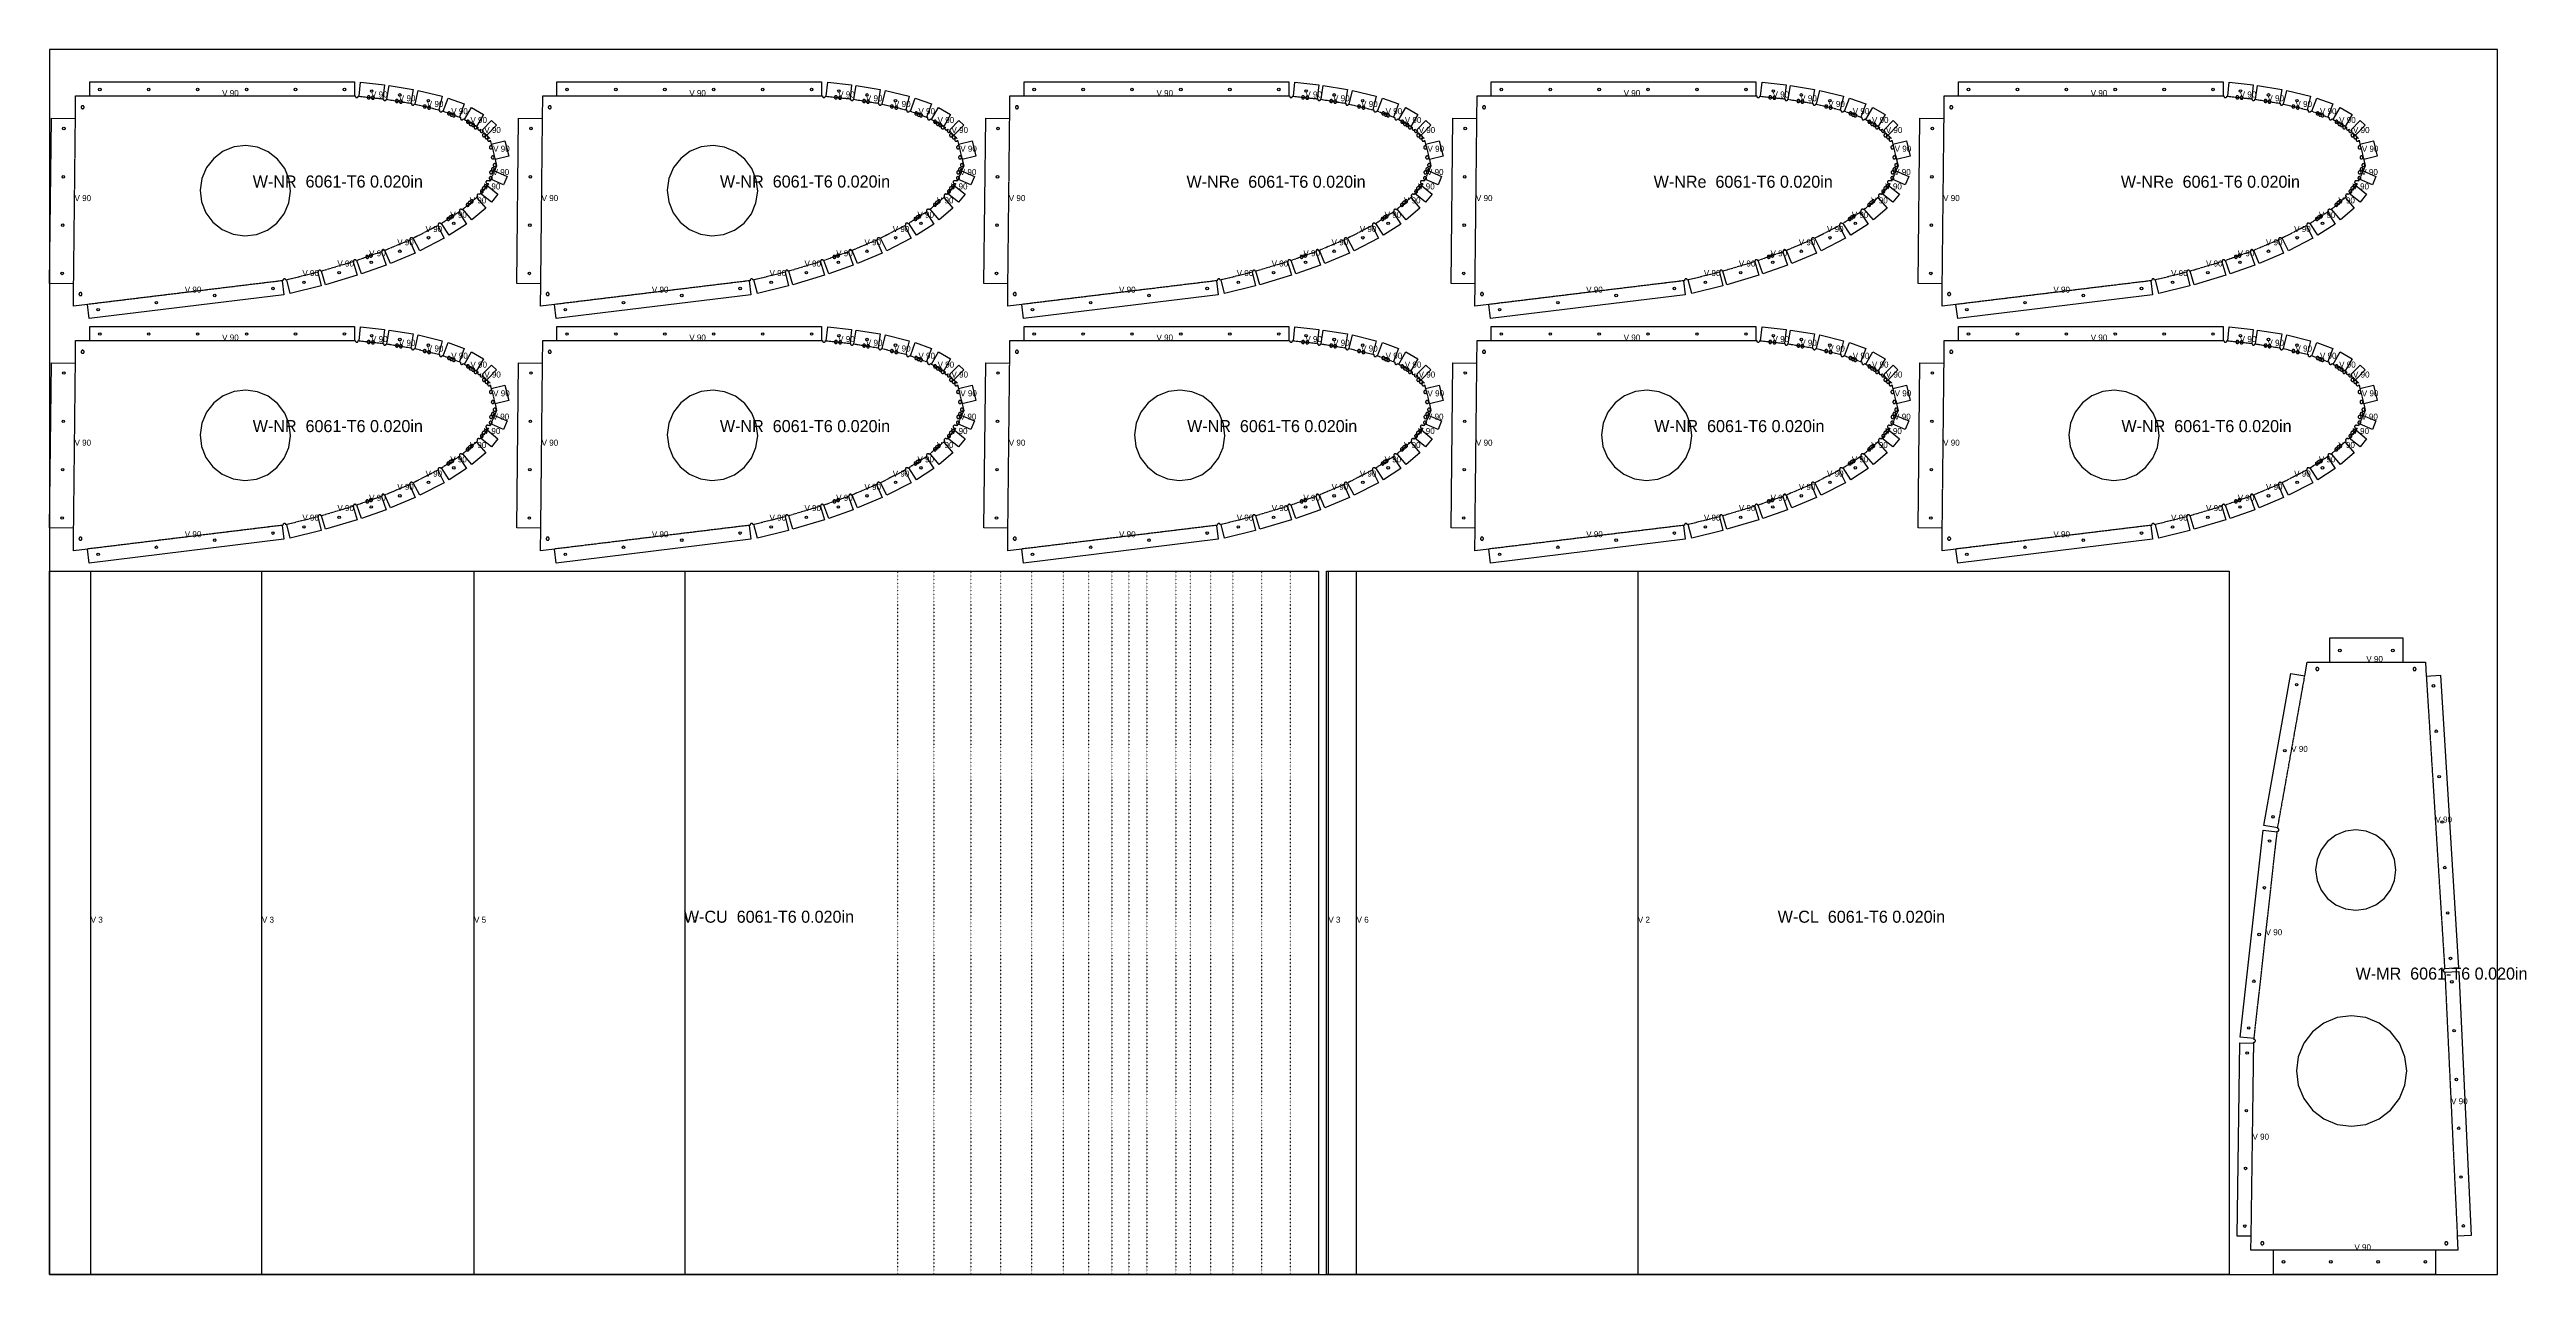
# Model space of a CAD drawing. Header units: millimetres. Extents: x 0 to 2467, y 0 to 1219.
import ezdxf

# ---------------------------------------------------------------- set-up
doc = ezdxf.new("R2010")
doc.units = ezdxf.units.MM
doc.linetypes.add('DASHED', pattern=[1.524, 1.27, -0.254])
doc.linetypes.add('DOT', pattern=[0.508, 0, -0.508])
for name, color, linetype in [('CUT', 7, 'CONTINUOUS'), ('ETCH', 8, 'CONTINUOUS'), ('HOLE', 6, 'CONTINUOUS'), ('ROLL', 3, 'DOT'), ('VALLEY', 1, 'DASHED')]:
    doc.layers.add(name, color=color, linetype=linetype)

msp = doc.modelspace()

# ---------------------------------------------------------------- texts
at = {"layer": 'ETCH'}
for s, height, p in [('V 90', 6, (171.9, 1172.8)), ('V 90', 6, (320.2, 1171.3)), ('V 90', 6, (347.9, 1167.6)), ('V 90', 6, (375.8, 1161.9)), ('V 90', 6, (400.1, 1154.7)), ('V 90', 6, (637.2, 1172.8)), ('V 90', 6, (785.5, 1171.3)), ('V 90', 6, (813.1, 1167.6)), ('V 90', 6, (841.1, 1161.9)), ('V 90', 6, (865.4, 1154.7)), ('V 90', 6, (1102.5, 1172.8)), ('V 90', 6, (1250.8, 1171.3)), ('V 90', 6, (1278.4, 1167.6)), ('V 90', 6, (1306.3, 1161.9)), ('V 90', 6, (1330.7, 1154.7)), ('V 90', 6, (1567.8, 1172.8)), ('V 90', 6, (1716.1, 1171.3)), ('V 90', 6, (1743.7, 1167.6)), ('V 90', 6, (1771.6, 1161.9)), ('V 90', 6, (1796, 1154.7)), ('V 90', 6, (2033, 1172.8)), ('V 90', 6, (2181.4, 1171.3)), ('V 90', 6, (2209, 1167.6)), ('V 90', 6, (2236.9, 1161.9)), ('V 90', 6, (2261.3, 1154.7)), ('V 90', 6, (419.2, 1145.9)), ('V 90', 6, (433, 1136)), ('V 90', 6, (884.5, 1145.9)), ('V 90', 6, (898.3, 1136)), ('V 90', 6, (1349.8, 1145.9)), ('V 90', 6, (1363.6, 1136)), ('V 90', 6, (1815.1, 1145.9)), ('V 90', 6, (1828.9, 1136)), ('V 90', 6, (2280.4, 1145.9)), ('V 90', 6, (2294.2, 1136)), ('V 90', 6, (441.8, 1117.3)), ('V 90', 6, (907.1, 1117.3)), ('V 90', 6, (1372.4, 1117.3)), ('V 90', 6, (1837.7, 1117.3)), ('V 90', 6, (2303, 1117.3)), ('W-NR  6061-T6 0.020in', 12, (202.4, 1081.7)), ('V 90', 6, (432.5, 1079.8)), ('V 90', 6, (441.3, 1094.1)), ('W-NR  6061-T6 0.020in', 12, (667.7, 1081.7)), ('V 90', 6, (897.8, 1079.8)), ('V 90', 6, (906.6, 1094.1)), ('W-NRe  6061-T6 0.020in', 12, (1132.4, 1081.5)), ('V 90', 6, (1363.1, 1079.8)), ('V 90', 6, (1371.9, 1094.1)), ('W-NRe  6061-T6 0.020in', 12, (1597.7, 1081.5)), ('V 90', 6, (1828.4, 1079.8)), ('V 90', 6, (1837.2, 1094.1)), ('W-NRe  6061-T6 0.020in', 12, (2063, 1081.5)), ('V 90', 6, (2293.7, 1079.8)), ('V 90', 6, (2302.5, 1094.1)), ('V 90', 6, (24.9, 1068.2)), ('V 90', 6, (418.5, 1065.9)), ('V 90', 6, (490.1, 1068.2)), ('V 90', 6, (883.8, 1065.9)), ('V 90', 6, (955.4, 1068.2)), ('V 90', 6, (1349, 1065.9)), ('V 90', 6, (1420.7, 1068.2)), ('V 90', 6, (1814.3, 1065.9)), ('V 90', 6, (1886, 1068.2)), ('V 90', 6, (2279.6, 1065.9)), ('V 90', 6, (374.5, 1037.4)), ('V 90', 6, (399.1, 1051.6)), ('V 90', 6, (839.8, 1037.4)), ('V 90', 6, (864.4, 1051.6)), ('V 90', 6, (1305, 1037.4)), ('V 90', 6, (1329.7, 1051.6)), ('V 90', 6, (1770.3, 1037.4)), ('V 90', 6, (1795, 1051.6)), ('V 90', 6, (2235.6, 1037.4)), ('V 90', 6, (2260.2, 1051.6)), ('V 90', 6, (318.3, 1013.3)), ('V 90', 6, (346.3, 1024.2)), ('V 90', 6, (783.5, 1013.3)), ('V 90', 6, (811.6, 1024.2)), ('V 90', 6, (1248.8, 1013.3)), ('V 90', 6, (1276.9, 1024.2)), ('V 90', 6, (1714.1, 1013.3)), ('V 90', 6, (1742.2, 1024.2)), ('V 90', 6, (2179.4, 1013.3)), ('V 90', 6, (2207.5, 1024.2)), ('V 90', 6, (251.8, 993.6)), ('V 90', 6, (286.7, 1003.1)), ('V 90', 6, (717.1, 993.6)), ('V 90', 6, (751.9, 1003.1)), ('V 90', 6, (1182.4, 993.6)), ('V 90', 6, (1217.2, 1003.1)), ('V 90', 6, (1647.7, 993.6)), ('V 90', 6, (1682.5, 1003.1)), ('V 90', 6, (2113, 993.6)), ('V 90', 6, (2147.8, 1003.1)), ('V 90', 6, (134.7, 977.1)), ('V 90', 6, (599.9, 977.1)), ('V 90', 6, (1065.2, 977.1)), ('V 90', 6, (1530.5, 977.1)), ('V 90', 6, (1995.8, 977.1)), ('V 90', 6, (171.9, 929.4)), ('V 90', 6, (320.2, 927.9)), ('V 90', 6, (347.9, 924.2)), ('V 90', 6, (375.8, 918.5)), ('V 90', 6, (400.1, 911.3)), ('V 90', 6, (637.2, 929.4)), ('V 90', 6, (785.5, 927.9)), ('V 90', 6, (813.1, 924.2)), ('V 90', 6, (841.1, 918.5)), ('V 90', 6, (865.4, 911.3)), ('V 90', 6, (1102.5, 929.4)), ('V 90', 6, (1250.8, 927.9)), ('V 90', 6, (1278.4, 924.2)), ('V 90', 6, (1306.3, 918.5)), ('V 90', 6, (1330.7, 911.3)), ('V 90', 6, (1567.8, 929.4)), ('V 90', 6, (1716.1, 927.9)), ('V 90', 6, (1743.7, 924.2)), ('V 90', 6, (1771.6, 918.5)), ('V 90', 6, (1796, 911.3)), ('V 90', 6, (2033, 929.4)), ('V 90', 6, (2181.4, 927.9)), ('V 90', 6, (2209, 924.2)), ('V 90', 6, (2236.9, 918.5)), ('V 90', 6, (2261.3, 911.3)), ('V 90', 6, (419.2, 902.5)), ('V 90', 6, (433, 892.6)), ('V 90', 6, (884.5, 902.5)), ('V 90', 6, (898.3, 892.6)), ('V 90', 6, (1349.8, 902.5)), ('V 90', 6, (1363.6, 892.6)), ('V 90', 6, (1815.1, 902.5)), ('V 90', 6, (1828.9, 892.6)), ('V 90', 6, (2280.4, 902.5)), ('V 90', 6, (2294.2, 892.6)), ('V 90', 6, (441.8, 873.9)), ('V 90', 6, (907.1, 873.9)), ('V 90', 6, (1372.4, 873.9)), ('V 90', 6, (1837.7, 873.9)), ('V 90', 6, (2303, 873.9)), ('W-NR  6061-T6 0.020in', 12, (202.4, 838.3)), ('V 90', 6, (432.5, 836.4)), ('V 90', 6, (441.3, 850.7)), ('W-NR  6061-T6 0.020in', 12, (667.7, 838.3)), ('V 90', 6, (897.8, 836.4)), ('V 90', 6, (906.6, 850.7)), ('W-NR  6061-T6 0.020in', 12, (1133, 838.3)), ('V 90', 6, (1363.1, 836.4)), ('V 90', 6, (1371.9, 850.7)), ('W-NR  6061-T6 0.020in', 12, (1598.3, 838.3)), ('V 90', 6, (1828.4, 836.4)), ('V 90', 6, (1837.2, 850.7)), ('W-NR  6061-T6 0.020in', 12, (2063.6, 838.3)), ('V 90', 6, (2293.7, 836.4)), ('V 90', 6, (2302.5, 850.7)), ('V 90', 6, (24.9, 824.8)), ('V 90', 6, (399.1, 808.2)), ('V 90', 6, (418.5, 822.5)), ('V 90', 6, (490.1, 824.8)), ('V 90', 6, (864.4, 808.2)), ('V 90', 6, (883.8, 822.5)), ('V 90', 6, (955.4, 824.8)), ('V 90', 6, (1329.7, 808.2)), ('V 90', 6, (1349, 822.5)), ('V 90', 6, (1420.7, 824.8)), ('V 90', 6, (1795, 808.2)), ('V 90', 6, (1814.3, 822.5)), ('V 90', 6, (1886, 824.8)), ('V 90', 6, (2260.2, 808.2)), ('V 90', 6, (2279.6, 822.5)), ('V 90', 6, (374.5, 794)), ('V 90', 6, (839.8, 794)), ('V 90', 6, (1305, 794)), ('V 90', 6, (1770.3, 794)), ('V 90', 6, (2235.6, 794)), ('V 90', 6, (286.7, 759.7)), ('V 90', 6, (318.3, 769.9)), ('V 90', 6, (346.3, 780.8)), ('V 90', 6, (751.9, 759.7)), ('V 90', 6, (783.5, 769.9)), ('V 90', 6, (811.6, 780.8)), ('V 90', 6, (1217.2, 759.7)), ('V 90', 6, (1248.8, 769.9)), ('V 90', 6, (1276.9, 780.8)), ('V 90', 6, (1682.5, 759.7)), ('V 90', 6, (1714.1, 769.9)), ('V 90', 6, (1742.2, 780.8)), ('V 90', 6, (2147.8, 759.7)), ('V 90', 6, (2179.4, 769.9)), ('V 90', 6, (2207.5, 780.8)), ('V 90', 6, (251.8, 750.2)), ('V 90', 6, (717.1, 750.2)), ('V 90', 6, (1182.4, 750.2)), ('V 90', 6, (1647.7, 750.2)), ('V 90', 6, (2113, 750.2)), ('V 90', 6, (134.7, 733.7)), ('V 90', 6, (599.9, 733.7)), ('V 90', 6, (1065.2, 733.7)), ('V 90', 6, (1530.5, 733.7)), ('V 90', 6, (1995.8, 733.7)), ('V 90', 6, (2307.5, 609.5)), ('V 90', 6, (2232.7, 520)), ('V 90', 6, (2376.3, 449.7)), ('V 3', 6, (41, 350)), ('V 3', 6, (211.5, 350)), ('V 5', 6, (422.8, 350)), ('W-CU  6061-T6 0.020in', 12, (631.8, 350)), ('V 9', 6, (632.8, 350)), ('V 3', 6, (1273.7, 350)), ('V 6', 6, (1301.8, 350)), ('V 2', 6, (1581.9, 350)), ('W-CL  6061-T6 0.020in', 12, (1721.2, 350)), ('V 90', 6, (2207.2, 337.6)), ('W-MR  6061-T6 0.020in', 12, (2296.8, 293.4)), ('V 90', 6, (2391.9, 169.4)), ('V 90', 6, (2194.1, 134.1)), ('V 90', 6, (2295.6, 24))]:
    msp.add_text(s, height=height, dxfattribs=at).set_placement(p)

# ---------------------------------------------------------------- linework, layer by layer
at = {"layer": 'CUT'}
for points in [[(331.7, 1019.8), (331.6, 1019.7), (331.5, 1019.6), (331.4, 1019.5), (331.2, 1019.4), (331.1, 1019.3), (331.1, 1019.2), (331, 1019.1), (330.9, 1018.9), (330.9, 1018.8), (330.8, 1018.7), (330.8, 1018.5), (330.8, 1018.4), (330.8, 1018.2), (330.9, 1018.1), (330.9, 1017.9), (330.9, 1017.8), (330.5, 1017.7), (335.2, 1004.5), (310.7, 995.8), (306, 1009), (305.6, 1008.8), (305.6, 1009), (305.5, 1009.1), (305.4, 1009.2), (305.4, 1009.3), (305.3, 1009.5), (305.1, 1009.5), (305, 1009.6), (304.9, 1009.7), (304.8, 1009.8), (304.6, 1009.8), (304.5, 1009.9), (304.3, 1009.9), (304.2, 1009.9), (304, 1009.9), (303.9, 1009.8), (303.8, 1009.8), (303.6, 1009.8), (303.5, 1009.7), (303.4, 1009.6), (303.2, 1009.5), (303.1, 1009.4), (303, 1009.3), (303, 1009.2), (302.9, 1009.1), (302.8, 1008.9), (302.8, 1008.8), (302.7, 1008.6), (302.7, 1008.5), (302.7, 1008.4), (302.7, 1008.2), (302.7, 1008.1), (302.8, 1007.9), (302.8, 1007.9), (302.4, 1007.8), (306.4, 994.4), (274.9, 985), (270.9, 998.4), (270.5, 998.3), (270.5, 998.3), (270.5, 998.5), (270.4, 998.6), (270.3, 998.7), (270.2, 998.8), (270.1, 999), (270, 999), (269.9, 999.1), (269.8, 999.2), (269.7, 999.3), (269.5, 999.3), (269.4, 999.3), (269.2, 999.4), (269.1, 999.4), (268.9, 999.4), (268.8, 999.3), (268.6, 999.3), (268.5, 999.3), (268.4, 999.2), (268.2, 999.1), (268.1, 999), (268, 998.9), (267.9, 998.8), (267.8, 998.7), (267.8, 998.6), (267.7, 998.4), (267.7, 998.3), (267.6, 998.1), (267.6, 998), (267.6, 997.9), (267.6, 997.7), (267.6, 997.6), (267.7, 997.5), (267.3, 997.4), (270.7, 983.8), (239.7, 976.2), (236.4, 989.7), (235.5, 989.5), (235.5, 989.6), (235.4, 989.7), (235.4, 989.9), (235.3, 990), (235.2, 990.1), (235.1, 990.3), (235, 990.4), (234.9, 990.5), (234.8, 990.5), (234.7, 990.6), (234.5, 990.7), (234.4, 990.7), (234.3, 990.8), (234.1, 990.8), (234, 990.8), (233.8, 990.8), (233.7, 990.8), (233.5, 990.7), (233.4, 990.7), (233.3, 990.6), (233.1, 990.5), (233, 990.4), (232.9, 990.3), (232.8, 990.2), (232.7, 990.1), (232.7, 990), (232.6, 989.8), (232.5, 989.7), (232.5, 989.6), (232.5, 989.4), (232.5, 989.3), (232.5, 989.1), (232.5, 989), (232.5, 989), (231.6, 988.9), (233.3, 975), (39.4, 951.4), (37.7, 965.3), (23.7, 963.6), (24, 986), (0, 986.3), (1.8, 1150.6), (25.8, 1150.4), (26, 1172.8), (40.1, 1172.8), (40.1, 1186.8), (303.7, 1186.8), (303.7, 1172.8), (304.5, 1172.8), (304.5, 1172.7), (304.5, 1172.5), (304.5, 1172.4), (304.6, 1172.3), (304.6, 1172.1), (304.7, 1172), (304.8, 1171.9), (304.9, 1171.7), (305, 1171.6), (305.1, 1171.5), (305.2, 1171.4), (305.3, 1171.4), (305.5, 1171.3), (305.6, 1171.3), (305.7, 1171.2), (305.9, 1171.2), (306, 1171.2), (306.2, 1171.2), (306.3, 1171.2), (306.5, 1171.3), (306.6, 1171.3), (306.7, 1171.4), (306.9, 1171.5), (307, 1171.6), (307.1, 1171.7), (307.2, 1171.8), (307.3, 1171.9), (307.3, 1172), (307.4, 1172.2), (307.5, 1172.3), (307.5, 1172.4), (307.5, 1172.6), (307.5, 1172.7), (308.3, 1172.6), (309.8, 1186.5), (333.6, 1183.9), (332.1, 1170), (332.5, 1170), (332.5, 1169.9), (332.5, 1169.7), (332.5, 1169.6), (332.5, 1169.4), (332.6, 1169.3), (332.6, 1169.2), (332.7, 1169), (332.7, 1168.9), (332.8, 1168.8), (332.9, 1168.7), (333, 1168.6), (333.2, 1168.5), (333.3, 1168.4), (333.4, 1168.4), (333.6, 1168.3), (333.7, 1168.3), (333.9, 1168.2), (334, 1168.2), (334.1, 1168.3), (334.3, 1168.3), (334.4, 1168.3), (334.6, 1168.4), (334.7, 1168.4), (334.8, 1168.5), (334.9, 1168.6), (335.1, 1168.7), (335.2, 1168.8), (335.2, 1168.9), (335.3, 1169.1), (335.4, 1169.2), (335.4, 1169.3), (335.5, 1169.5), (335.5, 1169.6), (335.8, 1169.5), (338.1, 1183.3), (362.1, 1179.4), (359.9, 1165.6), (360.5, 1165.5), (360.4, 1165.5), (360.4, 1165.3), (360.4, 1165.2), (360.4, 1165), (360.5, 1164.9), (360.5, 1164.8), (360.5, 1164.6), (360.6, 1164.5), (360.7, 1164.4), (360.8, 1164.2), (360.9, 1164.1), (361, 1164), (361.1, 1164), (361.2, 1163.9), (361.4, 1163.8), (361.5, 1163.8), (361.7, 1163.7), (361.8, 1163.7), (361.9, 1163.7), (362.1, 1163.7), (362.2, 1163.7), (362.4, 1163.8), (362.5, 1163.8), (362.7, 1163.9), (362.8, 1164), (362.9, 1164.1), (363, 1164.2), (363.1, 1164.3), (363.2, 1164.4), (363.3, 1164.5), (363.3, 1164.7), (363.4, 1164.8), (363.4, 1164.9), (364, 1164.8), (367.3, 1178.4), (390.9, 1172.6), (387.6, 1159.1), (388.4, 1158.9), (388.4, 1158.8), (388.4, 1158.7), (388.3, 1158.5), (388.3, 1158.4), (388.3, 1158.2), (388.4, 1158.1), (388.4, 1157.9), (388.5, 1157.8), (388.5, 1157.7), (388.6, 1157.5), (388.7, 1157.4), (388.8, 1157.3), (388.9, 1157.2), (389, 1157.1), (389.1, 1157), (389.3, 1157), (389.4, 1156.9), (389.6, 1156.9), (389.7, 1156.9), (389.8, 1156.9), (390, 1156.9), (390.1, 1156.9), (390.3, 1157), (390.4, 1157), (390.6, 1157.1), (390.7, 1157.1), (390.8, 1157.2), (390.9, 1157.3), (391, 1157.4), (391.1, 1157.6), (391.2, 1157.7), (391.2, 1157.8), (391.3, 1158), (391.3, 1158), (392.1, 1157.7), (396.9, 1170.8), (413, 1164.9), (408.2, 1151.8), (409.4, 1151.3), (409.4, 1151.3), (409.3, 1151.1), (409.2, 1151), (409.2, 1150.9), (409.2, 1150.7), (409.2, 1150.6), (409.2, 1150.4), (409.2, 1150.3), (409.3, 1150.1), (409.3, 1150), (409.4, 1149.9), (409.4, 1149.7), (409.5, 1149.6), (409.6, 1149.5), (409.8, 1149.4), (409.9, 1149.3), (410, 1149.2), (410.1, 1149.2), (410.3, 1149.1), (410.4, 1149.1), (410.6, 1149.1), (410.7, 1149.1), (410.9, 1149.1), (411, 1149.1), (411.1, 1149.1), (411.3, 1149.2), (411.4, 1149.3), (411.5, 1149.3), (411.7, 1149.4), (411.8, 1149.5), (411.9, 1149.6), (411.9, 1149.8), (412, 1149.9), (412.1, 1150), (412.1, 1150), (413.2, 1149.4), (420.2, 1161.5), (432.3, 1154.5), (425.4, 1142.6), (425.4, 1142.6), (425.3, 1142.7), (425.1, 1142.8), (425, 1142.9), (424.9, 1142.9), (424.7, 1143), (424.6, 1143), (424.4, 1143), (424.3, 1143), (424.2, 1143), (424, 1143), (423.9, 1143), (423.7, 1142.9), (423.6, 1142.8), (423.5, 1142.8), (423.4, 1142.7), (423.2, 1142.6), (423.1, 1142.5), (423.1, 1142.4), (423, 1142.2), (422.9, 1142.1), (422.9, 1142), (422.8, 1141.8), (422.8, 1141.7), (422.8, 1141.5), (422.8, 1141.4), (422.9, 1141.2), (422.9, 1141.1), (422.9, 1140.9), (423, 1140.8), (423.1, 1140.7), (423.2, 1140.6), (423.3, 1140.5), (423.4, 1140.4), (423.5, 1140.3), (423.6, 1140.2), (423.8, 1140.1), (423.9, 1140.1), (424.1, 1140.1), (424.2, 1140), (424.3, 1140), (424.5, 1140), (424.6, 1140.1), (424.8, 1140.1), (424.9, 1140.2), (425, 1140.2), (425.2, 1140.3), (425.3, 1140.4), (425.4, 1140.5), (425.5, 1140.6), (425.6, 1140.7), (425.7, 1140.8), (425.7, 1141), (425.8, 1141.1), (425.8, 1141.3), (425.8, 1141.4), (425.8, 1141.6), (425.8, 1141.7), (425.8, 1141.8), (425.8, 1142), (425.7, 1142.1), (425.7, 1142.2), (426.9, 1141.5), (426.9, 1141.5), (426.8, 1141.3), (426.7, 1141.2), (426.6, 1141.1), (426.5, 1141), (426.5, 1140.8), (426.5, 1140.7), (426.4, 1140.5), (426.4, 1140.4), (426.4, 1140.2), (426.5, 1140.1), (426.5, 1140), (426.5, 1139.8), (426.6, 1139.7), (426.7, 1139.6), (426.8, 1139.4), (426.9, 1139.3), (427, 1139.2), (427.1, 1139.2), (427.2, 1139.1), (427.4, 1139), (427.5, 1139), (427.7, 1138.9), (427.8, 1138.9), (427.9, 1138.9), (428.1, 1138.9), (428.2, 1138.9), (428.4, 1139), (428.5, 1139), (428.7, 1139.1), (428.8, 1139.2), (428.9, 1139.3), (429, 1139.4), (429.1, 1139.5), (429.2, 1139.6), (429.2, 1139.7), (429.6, 1139.4), (429.5, 1139.3), (429.4, 1139.2), (429.3, 1139.1), (429.2, 1139), (429.1, 1138.9), (429, 1138.7), (429, 1138.6), (428.9, 1138.5), (428.9, 1138.3), (428.9, 1138.2), (428.9, 1138), (428.9, 1137.9), (428.9, 1137.7), (428.9, 1137.6), (429, 1137.5), (429, 1137.3), (429.1, 1137.2), (429.2, 1137.1), (429.3, 1137), (429.4, 1136.9), (429.5, 1136.8), (429.7, 1136.7), (429.8, 1136.7), (429.9, 1136.6), (430.1, 1136.6), (430.2, 1136.6), (430.4, 1136.6), (430.5, 1136.6), (430.7, 1136.6), (430.8, 1136.6), (431, 1136.7), (431.1, 1136.7), (431.2, 1136.8), (431.3, 1136.9), (431.4, 1137), (431.5, 1137.1), (431.6, 1137.2), (431.7, 1137.4), (431.8, 1137.5), (431.8, 1137.6), (431.8, 1137.8), (431.9, 1137.9), (431.9, 1138.1), (431.8, 1138.2), (431.8, 1138.4), (431.8, 1138.5), (431.7, 1138.6), (431.7, 1138.8), (431.6, 1138.9), (431.5, 1139), (431.4, 1139.1), (431.3, 1139.2), (440.3, 1148.4), (445.2, 1143.7), (435.5, 1133.7), (438.6, 1130.6), (438.6, 1130.5), (438.5, 1130.6), (438.4, 1130.7), (438.3, 1130.7), (438.1, 1130.8), (438, 1130.8), (437.8, 1130.8), (437.7, 1130.8), (437.5, 1130.8), (437.4, 1130.8), (437.2, 1130.8), (437.1, 1130.7), (437, 1130.7), (436.9, 1130.6), (436.7, 1130.5), (436.6, 1130.4), (436.5, 1130.3), (436.4, 1130.2), (436.4, 1130), (436.3, 1129.9), (436.3, 1129.8), (436.2, 1129.6), (436.2, 1129.5), (436.2, 1129.3), (436.2, 1129.2), (436.2, 1129), (436.3, 1128.9), (436.3, 1128.7), (436.4, 1128.6), (436.5, 1128.5), (436.6, 1128.4), (436.7, 1128.3), (436.8, 1128.2), (436.9, 1128.1), (437, 1128), (437.1, 1127.9), (437.3, 1127.9), (437.4, 1127.9), (437.6, 1127.8), (437.7, 1127.8), (437.9, 1127.8), (438, 1127.9), (438.2, 1127.9), (438.3, 1128), (438.4, 1128), (438.6, 1128.1), (438.7, 1128.2), (438.8, 1128.3), (438.9, 1128.4), (439, 1128.5), (439, 1128.6), (439, 1128.7), (440, 1125), (453.5, 1128.3), (457.3, 1113), (443.7, 1109.7), (445.3, 1103.3), (443.1, 1098.3), (455.9, 1092.8), (452.3, 1084.4), (440.1, 1089.7), (440.2, 1089.8), (440.3, 1089.8), (440.4, 1089.9), (440.5, 1090), (440.6, 1090.1), (440.7, 1090.3), (440.8, 1090.4), (440.9, 1090.5), (440.9, 1090.7), (440.9, 1090.8), (441, 1090.9), (441, 1091.1), (441, 1091.2), (440.9, 1091.4), (440.9, 1091.5), (440.8, 1091.7), (440.8, 1091.8), (440.7, 1091.9), (440.6, 1092), (440.5, 1092.1), (440.4, 1092.2), (440.3, 1092.3), (440.2, 1092.4), (440, 1092.5), (439.9, 1092.5), (439.7, 1092.5), (439.6, 1092.6), (439.4, 1092.6), (439.3, 1092.6), (439.2, 1092.5), (439, 1092.5), (438.9, 1092.5), (438.7, 1092.4), (438.6, 1092.3), (438.5, 1092.2), (438.4, 1092.1), (438.3, 1092), (438.2, 1091.9), (438.1, 1091.8), (438.1, 1091.6), (438, 1091.5), (438, 1091.3), (438, 1091.2), (438, 1091.1), (438, 1090.9), (438, 1090.8), (438, 1090.6), (438.1, 1090.5), (438.2, 1090.3), (438.2, 1090.2), (438.3, 1090.1), (438.4, 1090), (438.5, 1089.9), (438.6, 1089.8), (438.8, 1089.7), (438.9, 1089.7), (439, 1089.6), (439.2, 1089.6), (439.3, 1089.6), (439.4, 1089.6), (438.7, 1088), (438.6, 1088.1), (438.5, 1088.1), (438.4, 1088.2), (438.2, 1088.3), (438.1, 1088.3), (437.9, 1088.4), (437.8, 1088.4), (437.6, 1088.4), (437.5, 1088.4), (437.3, 1088.4), (437.2, 1088.3), (437.1, 1088.3), (437.1, 1088.3), (437, 1088.3), (436.9, 1088.4), (436.7, 1088.4), (436.6, 1088.5), (436.5, 1088.5), (436.3, 1088.5), (436.2, 1088.6), (436, 1088.5), (435.9, 1088.5), (435.7, 1088.5), (435.6, 1088.4), (435.5, 1088.4), (435.3, 1088.3), (435.2, 1088.2), (435.1, 1088.1), (435, 1088), (434.9, 1087.9), (434.8, 1087.7), (434.8, 1087.6), (434.7, 1087.5), (434.7, 1087.3), (434.7, 1087.2), (434.7, 1087), (434.7, 1086.9), (434.7, 1086.7), (434.8, 1086.6), (434.8, 1086.5), (434.9, 1086.3), (434.9, 1086.2), (435, 1086.1), (435.1, 1086), (435.2, 1085.9), (435.4, 1085.8), (435.5, 1085.7), (435.6, 1085.7), (435.8, 1085.6), (435.9, 1085.6), (436.1, 1085.6), (436.2, 1085.6), (436.3, 1085.6), (436.5, 1085.6), (436.6, 1085.6), (436.8, 1085.7), (436.8, 1085.7), (436.8, 1085.6), (437, 1085.6), (437.1, 1085.5), (437.2, 1085.5), (435.8, 1083.8), (446.6, 1075), (440.1, 1067), (429.2, 1075.8), (428.4, 1074.8), (428.3, 1074.8), (428.2, 1074.9), (428.1, 1075), (428, 1075.1), (427.8, 1075.2), (427.7, 1075.2), (427.5, 1075.2), (427.4, 1075.3), (427.2, 1075.3), (427.1, 1075.3), (427, 1075.2), (426.8, 1075.2), (426.7, 1075.1), (426.5, 1075.1), (426.4, 1075), (426.3, 1074.9), (426.2, 1074.8), (426.1, 1074.7), (426, 1074.6), (425.9, 1074.5), (425.9, 1074.3), (425.8, 1074.2), (425.8, 1074), (425.8, 1073.9), (425.8, 1073.7), (425.8, 1073.6), (425.8, 1073.5), (425.8, 1073.3), (425.9, 1073.2), (426, 1073), (426, 1072.9), (426.1, 1072.8), (426.2, 1072.7), (426.3, 1072.6), (425.3, 1071.7), (434.4, 1061.1), (420.7, 1049.5), (411.7, 1060.1), (410.9, 1059.5), (410.9, 1059.5), (410.8, 1059.6), (410.7, 1059.7), (410.6, 1059.8), (410.5, 1059.9), (410.4, 1060), (410.2, 1060), (410.1, 1060.1), (410, 1060.1), (409.8, 1060.1), (409.7, 1060.1), (409.5, 1060.1), (409.4, 1060.1), (409.2, 1060), (409.1, 1060), (409, 1059.9), (408.8, 1059.9), (408.7, 1059.8), (408.6, 1059.7), (408.5, 1059.6), (408.4, 1059.4), (408.4, 1059.3), (408.3, 1059.2), (408.2, 1059), (408.2, 1058.9), (408.2, 1058.7), (408.2, 1058.6), (408.2, 1058.5), (408.2, 1058.3), (408.3, 1058.2), (408.3, 1058), (408.4, 1057.9), (408.4, 1057.8), (408.5, 1057.7), (407.7, 1057.1), (415.3, 1045.4), (398.1, 1034.3), (390.5, 1046), (389.9, 1045.6), (389.9, 1045.6), (389.8, 1045.7), (389.7, 1045.8), (389.6, 1045.9), (389.5, 1046), (389.4, 1046.1), (389.3, 1046.2), (389.1, 1046.2), (389, 1046.3), (388.8, 1046.3), (388.7, 1046.3), (388.6, 1046.3), (388.4, 1046.3), (388.3, 1046.3), (388.1, 1046.3), (388, 1046.2), (387.8, 1046.2), (387.7, 1046.1), (387.6, 1046), (387.5, 1045.9), (387.4, 1045.8), (387.3, 1045.7), (387.2, 1045.5), (387.2, 1045.4), (387.1, 1045.3), (387.1, 1045.1), (387.1, 1045), (387.1, 1044.8), (387.1, 1044.7), (387.1, 1044.5), (387.1, 1044.4), (387.2, 1044.3), (387.3, 1044.1), (387.3, 1044.1), (386.6, 1043.7), (393, 1031.3), (368.7, 1018.8), (362.3, 1031.2), (361.8, 1030.9), (361.7, 1031), (361.7, 1031.1), (361.6, 1031.3), (361.5, 1031.4), (361.4, 1031.5), (361.3, 1031.5), (361.1, 1031.6), (361, 1031.7), (360.9, 1031.7), (360.7, 1031.8), (360.6, 1031.8), (360.4, 1031.8), (360.3, 1031.8), (360.1, 1031.8), (360, 1031.7), (359.8, 1031.7), (359.7, 1031.6), (359.6, 1031.5), (359.5, 1031.4), (359.4, 1031.3), (359.3, 1031.2), (359.2, 1031.1), (359.1, 1031), (359, 1030.8), (359, 1030.7), (359, 1030.6), (358.9, 1030.4), (358.9, 1030.3), (358.9, 1030.1), (359, 1030), (359, 1029.8), (359.1, 1029.7), (359.1, 1029.6), (358.6, 1029.4), (364, 1016.5), (339.6, 1006.2), (334.1, 1019.1), (333.7, 1018.9), (333.7, 1019), (333.6, 1019.1), (333.6, 1019.2), (333.5, 1019.4), (333.4, 1019.5), (333.3, 1019.6), (333.1, 1019.6), (333, 1019.7), (332.9, 1019.8), (332.7, 1019.8), (332.6, 1019.9), (332.4, 1019.9), (332.3, 1019.9), (332.2, 1019.9), (332, 1019.9), (331.9, 1019.8), (331.7, 1019.8)], [(797, 1019.8), (796.9, 1019.7), (796.8, 1019.6), (796.6, 1019.5), (796.5, 1019.4), (796.4, 1019.3), (796.3, 1019.2), (796.3, 1019.1), (796.2, 1018.9), (796.2, 1018.8), (796.1, 1018.7), (796.1, 1018.5), (796.1, 1018.4), (796.1, 1018.2), (796.1, 1018.1), (796.2, 1017.9), (796.2, 1017.8), (795.8, 1017.7), (800.5, 1004.5), (776, 995.8), (771.3, 1009), (770.9, 1008.8), (770.9, 1009), (770.8, 1009.1), (770.7, 1009.2), (770.6, 1009.3), (770.5, 1009.5), (770.4, 1009.5), (770.3, 1009.6), (770.2, 1009.7), (770.1, 1009.8), (769.9, 1009.8), (769.8, 1009.9), (769.6, 1009.9), (769.5, 1009.9), (769.3, 1009.9), (769.2, 1009.8), (769, 1009.8), (768.9, 1009.8), (768.8, 1009.7), (768.6, 1009.6), (768.5, 1009.5), (768.4, 1009.4), (768.3, 1009.3), (768.2, 1009.2), (768.2, 1009.1), (768.1, 1008.9), (768.1, 1008.8), (768, 1008.6), (768, 1008.5), (768, 1008.4), (768, 1008.2), (768, 1008.1), (768.1, 1007.9), (768.1, 1007.9), (767.7, 1007.8), (771.7, 994.4), (740.2, 985), (736.2, 998.4), (735.8, 998.3), (735.8, 998.3), (735.8, 998.5), (735.7, 998.6), (735.6, 998.7), (735.5, 998.8), (735.4, 999), (735.3, 999), (735.2, 999.1), (735.1, 999.2), (734.9, 999.3), (734.8, 999.3), (734.7, 999.3), (734.5, 999.4), (734.4, 999.4), (734.2, 999.4), (734.1, 999.3), (733.9, 999.3), (733.8, 999.3), (733.7, 999.2), (733.5, 999.1), (733.4, 999), (733.3, 998.9), (733.2, 998.8), (733.1, 998.7), (733.1, 998.6), (733, 998.4), (732.9, 998.3), (732.9, 998.1), (732.9, 998), (732.9, 997.9), (732.9, 997.7), (732.9, 997.6), (732.9, 997.5), (732.6, 997.4), (735.9, 983.8), (705, 976.2), (701.6, 989.7), (700.8, 989.5), (700.7, 989.6), (700.7, 989.7), (700.7, 989.9), (700.6, 990), (700.5, 990.1), (700.4, 990.3), (700.3, 990.4), (700.2, 990.5), (700.1, 990.5), (700, 990.6), (699.8, 990.7), (699.7, 990.7), (699.5, 990.8), (699.4, 990.8), (699.3, 990.8), (699.1, 990.8), (699, 990.8), (698.8, 990.7), (698.7, 990.7), (698.5, 990.6), (698.4, 990.5), (698.3, 990.4), (698.2, 990.3), (698.1, 990.2), (698, 990.1), (697.9, 990), (697.9, 989.8), (697.8, 989.7), (697.8, 989.6), (697.8, 989.4), (697.8, 989.3), (697.8, 989.1), (697.8, 989), (697.8, 989), (696.9, 988.9), (698.6, 975), (504.7, 951.4), (503, 965.3), (489, 963.6), (489.3, 986), (465.3, 986.3), (467.1, 1150.6), (491, 1150.4), (491.3, 1172.8), (505.4, 1172.8), (505.4, 1186.8), (769, 1186.8), (769, 1172.8), (769.8, 1172.8), (769.8, 1172.7), (769.8, 1172.5), (769.8, 1172.4), (769.9, 1172.3), (769.9, 1172.1), (770, 1172), (770.1, 1171.9), (770.2, 1171.7), (770.3, 1171.6), (770.4, 1171.5), (770.5, 1171.4), (770.6, 1171.4), (770.7, 1171.3), (770.9, 1171.3), (771, 1171.2), (771.2, 1171.2), (771.3, 1171.2), (771.5, 1171.2), (771.6, 1171.2), (771.8, 1171.3), (771.9, 1171.3), (772, 1171.4), (772.1, 1171.5), (772.3, 1171.6), (772.4, 1171.7), (772.5, 1171.8), (772.6, 1171.9), (772.6, 1172), (772.7, 1172.2), (772.7, 1172.3), (772.8, 1172.4), (772.8, 1172.6), (772.8, 1172.7), (773.6, 1172.6), (775.1, 1186.5), (798.9, 1183.9), (797.4, 1170), (797.8, 1170), (797.8, 1169.9), (797.8, 1169.7), (797.8, 1169.6), (797.8, 1169.4), (797.8, 1169.3), (797.9, 1169.2), (798, 1169), (798, 1168.9), (798.1, 1168.8), (798.2, 1168.7), (798.3, 1168.6), (798.5, 1168.5), (798.6, 1168.4), (798.7, 1168.4), (798.9, 1168.3), (799, 1168.3), (799.1, 1168.2), (799.3, 1168.2), (799.4, 1168.3), (799.6, 1168.3), (799.7, 1168.3), (799.9, 1168.4), (800, 1168.4), (800.1, 1168.5), (800.2, 1168.6), (800.3, 1168.7), (800.4, 1168.8), (800.5, 1168.9), (800.6, 1169.1), (800.7, 1169.2), (800.7, 1169.3), (800.7, 1169.5), (800.8, 1169.6), (801.1, 1169.5), (803.4, 1183.3), (827.4, 1179.4), (825.2, 1165.6), (825.7, 1165.5), (825.7, 1165.5), (825.7, 1165.3), (825.7, 1165.2), (825.7, 1165), (825.7, 1164.9), (825.8, 1164.8), (825.8, 1164.6), (825.9, 1164.5), (826, 1164.4), (826.1, 1164.2), (826.2, 1164.1), (826.3, 1164), (826.4, 1164), (826.5, 1163.9), (826.7, 1163.8), (826.8, 1163.8), (826.9, 1163.7), (827.1, 1163.7), (827.2, 1163.7), (827.4, 1163.7), (827.5, 1163.7), (827.7, 1163.8), (827.8, 1163.8), (827.9, 1163.9), (828.1, 1164), (828.2, 1164.1), (828.3, 1164.2), (828.4, 1164.3), (828.5, 1164.4), (828.5, 1164.5), (828.6, 1164.7), (828.7, 1164.8), (828.7, 1164.9), (829.3, 1164.8), (832.6, 1178.4), (856.2, 1172.6), (852.9, 1159.1), (853.7, 1158.9), (853.7, 1158.8), (853.6, 1158.7), (853.6, 1158.5), (853.6, 1158.4), (853.6, 1158.2), (853.6, 1158.1), (853.7, 1157.9), (853.7, 1157.8), (853.8, 1157.7), (853.9, 1157.5), (854, 1157.4), (854.1, 1157.3), (854.2, 1157.2), (854.3, 1157.1), (854.4, 1157), (854.6, 1157), (854.7, 1156.9), (854.8, 1156.9), (855, 1156.9), (855.1, 1156.9), (855.3, 1156.9), (855.4, 1156.9), (855.6, 1157), (855.7, 1157), (855.8, 1157.1), (856, 1157.1), (856.1, 1157.2), (856.2, 1157.3), (856.3, 1157.4), (856.4, 1157.6), (856.4, 1157.7), (856.5, 1157.8), (856.6, 1158), (856.6, 1158), (857.4, 1157.7), (862.2, 1170.8), (878.3, 1164.9), (873.5, 1151.8), (874.7, 1151.3), (874.6, 1151.3), (874.6, 1151.1), (874.5, 1151), (874.5, 1150.9), (874.5, 1150.7), (874.5, 1150.6), (874.5, 1150.4), (874.5, 1150.3), (874.5, 1150.1), (874.6, 1150), (874.7, 1149.9), (874.7, 1149.7), (874.8, 1149.6), (874.9, 1149.5), (875, 1149.4), (875.2, 1149.3), (875.3, 1149.2), (875.4, 1149.2), (875.6, 1149.1), (875.7, 1149.1), (875.8, 1149.1), (876, 1149.1), (876.1, 1149.1), (876.3, 1149.1), (876.4, 1149.1), (876.6, 1149.2), (876.7, 1149.3), (876.8, 1149.3), (876.9, 1149.4), (877, 1149.5), (877.1, 1149.6), (877.2, 1149.8), (877.3, 1149.9), (877.4, 1150), (877.4, 1150), (878.5, 1149.4), (885.5, 1161.5), (897.5, 1154.5), (890.7, 1142.6), (890.7, 1142.6), (890.5, 1142.7), (890.4, 1142.8), (890.3, 1142.9), (890.2, 1142.9), (890, 1143), (889.9, 1143), (889.7, 1143), (889.6, 1143), (889.4, 1143), (889.3, 1143), (889.2, 1143), (889, 1142.9), (888.9, 1142.8), (888.8, 1142.8), (888.6, 1142.7), (888.5, 1142.6), (888.4, 1142.5), (888.3, 1142.4), (888.3, 1142.2), (888.2, 1142.1), (888.2, 1142), (888.1, 1141.8), (888.1, 1141.7), (888.1, 1141.5), (888.1, 1141.4), (888.1, 1141.2), (888.2, 1141.1), (888.2, 1140.9), (888.3, 1140.8), (888.4, 1140.7), (888.5, 1140.6), (888.6, 1140.5), (888.7, 1140.4), (888.8, 1140.3), (888.9, 1140.2), (889.1, 1140.1), (889.2, 1140.1), (889.3, 1140.1), (889.5, 1140), (889.6, 1140), (889.8, 1140), (889.9, 1140.1), (890.1, 1140.1), (890.2, 1140.2), (890.3, 1140.2), (890.5, 1140.3), (890.6, 1140.4), (890.7, 1140.5), (890.8, 1140.6), (890.9, 1140.7), (890.9, 1140.8), (891, 1141), (891, 1141.1), (891.1, 1141.3), (891.1, 1141.4), (891.1, 1141.6), (891.1, 1141.7), (891.1, 1141.8), (891, 1142), (891, 1142.1), (891, 1142.2), (892.2, 1141.5), (892.1, 1141.5), (892, 1141.3), (892, 1141.2), (891.9, 1141.1), (891.8, 1141), (891.8, 1140.8), (891.7, 1140.7), (891.7, 1140.5), (891.7, 1140.4), (891.7, 1140.2), (891.7, 1140.1), (891.8, 1140), (891.8, 1139.8), (891.9, 1139.7), (892, 1139.6), (892.1, 1139.4), (892.2, 1139.3), (892.3, 1139.2), (892.4, 1139.2), (892.5, 1139.1), (892.7, 1139), (892.8, 1139), (892.9, 1138.9), (893.1, 1138.9), (893.2, 1138.9), (893.4, 1138.9), (893.5, 1138.9), (893.7, 1139), (893.8, 1139), (893.9, 1139.1), (894.1, 1139.2), (894.2, 1139.3), (894.3, 1139.4), (894.4, 1139.5), (894.5, 1139.6), (894.5, 1139.7), (894.9, 1139.4), (894.8, 1139.3), (894.7, 1139.2), (894.6, 1139.1), (894.5, 1139), (894.4, 1138.9), (894.3, 1138.7), (894.2, 1138.6), (894.2, 1138.5), (894.2, 1138.3), (894.1, 1138.2), (894.1, 1138), (894.2, 1137.9), (894.2, 1137.7), (894.2, 1137.6), (894.3, 1137.5), (894.3, 1137.3), (894.4, 1137.2), (894.5, 1137.1), (894.6, 1137), (894.7, 1136.9), (894.8, 1136.8), (895, 1136.7), (895.1, 1136.7), (895.2, 1136.6), (895.4, 1136.6), (895.5, 1136.6), (895.7, 1136.6), (895.8, 1136.6), (896, 1136.6), (896.1, 1136.6), (896.2, 1136.7), (896.4, 1136.7), (896.5, 1136.8), (896.6, 1136.9), (896.7, 1137), (896.8, 1137.1), (896.9, 1137.2), (897, 1137.4), (897, 1137.5), (897.1, 1137.6), (897.1, 1137.8), (897.1, 1137.9), (897.1, 1138.1), (897.1, 1138.2), (897.1, 1138.4), (897.1, 1138.5), (897, 1138.6), (897, 1138.8), (896.9, 1138.9), (896.8, 1139), (896.7, 1139.1), (896.6, 1139.2), (905.6, 1148.4), (910.5, 1143.7), (900.7, 1133.7), (903.9, 1130.6), (903.9, 1130.5), (903.8, 1130.6), (903.7, 1130.7), (903.5, 1130.7), (903.4, 1130.8), (903.3, 1130.8), (903.1, 1130.8), (903, 1130.8), (902.8, 1130.8), (902.7, 1130.8), (902.5, 1130.8), (902.4, 1130.7), (902.3, 1130.7), (902.1, 1130.6), (902, 1130.5), (901.9, 1130.4), (901.8, 1130.3), (901.7, 1130.2), (901.7, 1130), (901.6, 1129.9), (901.5, 1129.8), (901.5, 1129.6), (901.5, 1129.5), (901.5, 1129.3), (901.5, 1129.2), (901.5, 1129), (901.6, 1128.9), (901.6, 1128.7), (901.7, 1128.6), (901.7, 1128.5), (901.8, 1128.4), (901.9, 1128.3), (902, 1128.2), (902.2, 1128.1), (902.3, 1128), (902.4, 1127.9), (902.6, 1127.9), (902.7, 1127.9), (902.9, 1127.8), (903, 1127.8), (903.2, 1127.8), (903.3, 1127.9), (903.4, 1127.9), (903.6, 1128), (903.7, 1128), (903.8, 1128.1), (904, 1128.2), (904.1, 1128.3), (904.2, 1128.4), (904.2, 1128.5), (904.3, 1128.6), (904.3, 1128.7), (905.2, 1125), (918.8, 1128.3), (922.6, 1113), (909, 1109.7), (910.6, 1103.3), (908.4, 1098.3), (921.2, 1092.8), (917.6, 1084.4), (905.3, 1089.7), (905.5, 1089.8), (905.6, 1089.8), (905.7, 1089.9), (905.8, 1090), (905.9, 1090.1), (906, 1090.3), (906.1, 1090.4), (906.1, 1090.5), (906.2, 1090.7), (906.2, 1090.8), (906.2, 1090.9), (906.2, 1091.1), (906.2, 1091.2), (906.2, 1091.4), (906.2, 1091.5), (906.1, 1091.7), (906.1, 1091.8), (906, 1091.9), (905.9, 1092), (905.8, 1092.1), (905.7, 1092.2), (905.6, 1092.3), (905.4, 1092.4), (905.3, 1092.5), (905.2, 1092.5), (905, 1092.5), (904.9, 1092.6), (904.7, 1092.6), (904.6, 1092.6), (904.4, 1092.5), (904.3, 1092.5), (904.2, 1092.5), (904, 1092.4), (903.9, 1092.3), (903.8, 1092.2), (903.7, 1092.1), (903.6, 1092), (903.5, 1091.9), (903.4, 1091.8), (903.4, 1091.6), (903.3, 1091.5), (903.3, 1091.3), (903.3, 1091.2), (903.2, 1091.1), (903.3, 1090.9), (903.3, 1090.8), (903.3, 1090.6), (903.4, 1090.5), (903.4, 1090.3), (903.5, 1090.2), (903.6, 1090.1), (903.7, 1090), (903.8, 1089.9), (903.9, 1089.8), (904.1, 1089.7), (904.2, 1089.7), (904.3, 1089.6), (904.5, 1089.6), (904.6, 1089.6), (904.6, 1089.6), (904, 1088), (903.9, 1088.1), (903.8, 1088.1), (903.6, 1088.2), (903.5, 1088.3), (903.4, 1088.3), (903.2, 1088.4), (903.1, 1088.4), (902.9, 1088.4), (902.8, 1088.4), (902.6, 1088.4), (902.5, 1088.3), (902.4, 1088.3), (902.3, 1088.3), (902.3, 1088.3), (902.2, 1088.4), (902, 1088.4), (901.9, 1088.5), (901.7, 1088.5), (901.6, 1088.5), (901.4, 1088.6), (901.3, 1088.5), (901.2, 1088.5), (901, 1088.5), (900.9, 1088.4), (900.7, 1088.4), (900.6, 1088.3), (900.5, 1088.2), (900.4, 1088.1), (900.3, 1088), (900.2, 1087.9), (900.1, 1087.7), (900.1, 1087.6), (900, 1087.5), (900, 1087.3), (900, 1087.2), (900, 1087), (900, 1086.9), (900, 1086.7), (900, 1086.6), (900.1, 1086.5), (900.2, 1086.3), (900.2, 1086.2), (900.3, 1086.1), (900.4, 1086), (900.5, 1085.9), (900.6, 1085.8), (900.8, 1085.7), (900.9, 1085.7), (901, 1085.6), (901.2, 1085.6), (901.3, 1085.6), (901.5, 1085.6), (901.6, 1085.6), (901.8, 1085.6), (901.9, 1085.6), (902.1, 1085.7), (902.1, 1085.7), (902.1, 1085.6), (902.3, 1085.6), (902.4, 1085.5), (902.4, 1085.5), (901.1, 1083.8), (911.9, 1075), (905.4, 1067), (894.5, 1075.8), (893.7, 1074.8), (893.6, 1074.8), (893.5, 1074.9), (893.4, 1075), (893.2, 1075.1), (893.1, 1075.2), (893, 1075.2), (892.8, 1075.2), (892.7, 1075.3), (892.5, 1075.3), (892.4, 1075.3), (892.2, 1075.2), (892.1, 1075.2), (892, 1075.1), (891.8, 1075.1), (891.7, 1075), (891.6, 1074.9), (891.5, 1074.8), (891.4, 1074.7), (891.3, 1074.6), (891.2, 1074.5), (891.2, 1074.3), (891.1, 1074.2), (891.1, 1074), (891.1, 1073.9), (891, 1073.7), (891.1, 1073.6), (891.1, 1073.5), (891.1, 1073.3), (891.2, 1073.2), (891.2, 1073), (891.3, 1072.9), (891.4, 1072.8), (891.5, 1072.7), (891.6, 1072.6), (890.6, 1071.7), (899.6, 1061.1), (886, 1049.5), (877, 1060.1), (876.2, 1059.5), (876.2, 1059.5), (876.1, 1059.6), (876, 1059.7), (875.9, 1059.8), (875.8, 1059.9), (875.7, 1060), (875.5, 1060), (875.4, 1060.1), (875.2, 1060.1), (875.1, 1060.1), (874.9, 1060.1), (874.8, 1060.1), (874.7, 1060.1), (874.5, 1060), (874.4, 1060), (874.2, 1059.9), (874.1, 1059.9), (874, 1059.8), (873.9, 1059.7), (873.8, 1059.6), (873.7, 1059.4), (873.6, 1059.3), (873.6, 1059.2), (873.5, 1059), (873.5, 1058.9), (873.5, 1058.7), (873.5, 1058.6), (873.5, 1058.5), (873.5, 1058.3), (873.5, 1058.2), (873.6, 1058), (873.7, 1057.9), (873.7, 1057.8), (873.8, 1057.7), (873, 1057.1), (880.6, 1045.4), (863.4, 1034.3), (855.8, 1046), (855.2, 1045.6), (855.2, 1045.6), (855.1, 1045.7), (855, 1045.8), (854.9, 1045.9), (854.8, 1046), (854.7, 1046.1), (854.5, 1046.2), (854.4, 1046.2), (854.3, 1046.3), (854.1, 1046.3), (854, 1046.3), (853.8, 1046.3), (853.7, 1046.3), (853.5, 1046.3), (853.4, 1046.3), (853.3, 1046.2), (853.1, 1046.2), (853, 1046.1), (852.9, 1046), (852.8, 1045.9), (852.7, 1045.8), (852.6, 1045.7), (852.5, 1045.5), (852.5, 1045.4), (852.4, 1045.3), (852.4, 1045.1), (852.4, 1045), (852.4, 1044.8), (852.4, 1044.7), (852.4, 1044.5), (852.4, 1044.4), (852.5, 1044.3), (852.5, 1044.1), (852.6, 1044.1), (851.9, 1043.7), (858.3, 1031.3), (834, 1018.8), (827.6, 1031.2), (827.1, 1030.9), (827, 1031), (827, 1031.1), (826.9, 1031.3), (826.8, 1031.4), (826.7, 1031.5), (826.5, 1031.5), (826.4, 1031.6), (826.3, 1031.7), (826.1, 1031.7), (826, 1031.8), (825.8, 1031.8), (825.7, 1031.8), (825.6, 1031.8), (825.4, 1031.8), (825.3, 1031.7), (825.1, 1031.7), (825, 1031.6), (824.9, 1031.5), (824.8, 1031.4), (824.6, 1031.3), (824.5, 1031.2), (824.5, 1031.1), (824.4, 1031), (824.3, 1030.8), (824.3, 1030.7), (824.2, 1030.6), (824.2, 1030.4), (824.2, 1030.3), (824.2, 1030.1), (824.3, 1030), (824.3, 1029.8), (824.3, 1029.7), (824.4, 1029.6), (823.8, 1029.4), (829.3, 1016.5), (804.8, 1006.2), (799.4, 1019.1), (799, 1018.9), (799, 1019), (798.9, 1019.1), (798.8, 1019.2), (798.7, 1019.4), (798.6, 1019.5), (798.5, 1019.6), (798.4, 1019.6), (798.3, 1019.7), (798.2, 1019.8), (798, 1019.8), (797.9, 1019.9), (797.7, 1019.9), (797.6, 1019.9), (797.4, 1019.9), (797.3, 1019.9), (797.1, 1019.8), (797, 1019.8)], [(1262.4, 1019.8), (1262.3, 1019.8), (1262.2, 1019.7), (1262, 1019.6), (1261.9, 1019.5), (1261.8, 1019.4), (1261.7, 1019.3), (1261.6, 1019.2), (1261.6, 1019.1), (1261.5, 1018.9), (1261.4, 1018.8), (1261.4, 1018.7), (1261.4, 1018.5), (1261.4, 1018.4), (1261.4, 1018.2), (1261.4, 1018.1), (1261.5, 1017.9), (1261.5, 1017.8), (1261.1, 1017.7), (1265.8, 1004.5), (1241.3, 995.8), (1236.6, 1009), (1236.2, 1008.8), (1236.2, 1009), (1236.1, 1009.1), (1236, 1009.2), (1235.9, 1009.3), (1235.8, 1009.5), (1235.7, 1009.5), (1235.6, 1009.6), (1235.5, 1009.7), (1235.3, 1009.8), (1235.2, 1009.8), (1235.1, 1009.9), (1234.9, 1009.9), (1234.8, 1009.9), (1234.6, 1009.9), (1234.5, 1009.8), (1234.3, 1009.8), (1234.2, 1009.8), (1234.1, 1009.7), (1233.9, 1009.6), (1233.8, 1009.5), (1233.7, 1009.4), (1233.6, 1009.3), (1233.5, 1009.2), (1233.4, 1009.1), (1233.4, 1008.9), (1233.3, 1008.8), (1233.3, 1008.6), (1233.3, 1008.5), (1233.3, 1008.4), (1233.3, 1008.2), (1233.3, 1008.1), (1233.4, 1007.9), (1233.4, 1007.9), (1233, 1007.8), (1237, 994.4), (1205.5, 985), (1201.5, 998.4), (1201.1, 998.3), (1201.1, 998.3), (1201, 998.5), (1201, 998.6), (1200.9, 998.7), (1200.8, 998.8), (1200.7, 999), (1200.6, 999), (1200.5, 999.1), (1200.4, 999.2), (1200.2, 999.3), (1200.1, 999.3), (1199.9, 999.3), (1199.8, 999.4), (1199.6, 999.4), (1199.5, 999.4), (1199.4, 999.3), (1199.2, 999.3), (1199.1, 999.3), (1198.9, 999.2), (1198.8, 999.1), (1198.7, 999), (1198.6, 998.9), (1198.5, 998.8), (1198.4, 998.7), (1198.3, 998.6), (1198.3, 998.4), (1198.2, 998.3), (1198.2, 998.1), (1198.2, 998), (1198.2, 997.9), (1198.2, 997.7), (1198.2, 997.6), (1198.2, 997.5), (1197.9, 997.4), (1201.2, 983.8), (1170.3, 976.2), (1166.9, 989.7), (1166, 989.5), (1166, 989.6), (1166, 989.7), (1165.9, 989.9), (1165.9, 990), (1165.8, 990.1), (1165.7, 990.3), (1165.6, 990.4), (1165.5, 990.5), (1165.4, 990.5), (1165.2, 990.6), (1165.1, 990.7), (1165, 990.7), (1164.8, 990.8), (1164.7, 990.8), (1164.5, 990.8), (1164.4, 990.8), (1164.2, 990.8), (1164.1, 990.7), (1164, 990.7), (1163.8, 990.6), (1163.7, 990.5), (1163.6, 990.4), (1163.5, 990.3), (1163.4, 990.2), (1163.3, 990.1), (1163.2, 990), (1163.2, 989.8), (1163.1, 989.7), (1163.1, 989.6), (1163.1, 989.4), (1163.1, 989.3), (1163.1, 989.1), (1163.1, 989), (1163.1, 989), (1162.2, 988.9), (1163.9, 975), (970, 951.4), (968.3, 965.3), (954.3, 963.6), (954.5, 986), (930.6, 986.3), (932.4, 1150.6), (956.3, 1150.4), (956.6, 1172.8), (970.7, 1172.8), (970.7, 1186.8), (1234.3, 1186.8), (1234.3, 1172.8), (1235.1, 1172.8), (1235.1, 1172.7), (1235.1, 1172.5), (1235.1, 1172.4), (1235.2, 1172.3), (1235.2, 1172.1), (1235.3, 1172), (1235.3, 1171.9), (1235.4, 1171.7), (1235.5, 1171.6), (1235.6, 1171.5), (1235.8, 1171.4), (1235.9, 1171.4), (1236, 1171.3), (1236.2, 1171.3), (1236.3, 1171.2), (1236.5, 1171.2), (1236.6, 1171.2), (1236.7, 1171.2), (1236.9, 1171.2), (1237, 1171.3), (1237.2, 1171.3), (1237.3, 1171.4), (1237.4, 1171.5), (1237.5, 1171.6), (1237.7, 1171.7), (1237.8, 1171.8), (1237.8, 1171.9), (1237.9, 1172), (1238, 1172.2), (1238, 1172.3), (1238.1, 1172.4), (1238.1, 1172.6), (1238.1, 1172.7), (1238.9, 1172.6), (1240.4, 1186.5), (1264.2, 1183.9), (1262.7, 1170), (1263.1, 1170), (1263.1, 1169.9), (1263.1, 1169.7), (1263.1, 1169.6), (1263.1, 1169.4), (1263.1, 1169.3), (1263.2, 1169.2), (1263.2, 1169), (1263.3, 1168.9), (1263.4, 1168.8), (1263.5, 1168.7), (1263.6, 1168.6), (1263.7, 1168.5), (1263.9, 1168.4), (1264, 1168.4), (1264.1, 1168.3), (1264.3, 1168.3), (1264.4, 1168.2), (1264.6, 1168.2), (1264.7, 1168.3), (1264.9, 1168.3), (1265, 1168.3), (1265.1, 1168.4), (1265.3, 1168.4), (1265.4, 1168.5), (1265.5, 1168.6), (1265.6, 1168.7), (1265.7, 1168.8), (1265.8, 1168.9), (1265.9, 1169.1), (1265.9, 1169.2), (1266, 1169.3), (1266, 1169.5), (1266, 1169.6), (1266.4, 1169.5), (1268.6, 1183.3), (1292.7, 1179.4), (1290.4, 1165.6), (1291, 1165.5), (1291, 1165.5), (1291, 1165.3), (1291, 1165.2), (1291, 1165), (1291, 1164.9), (1291.1, 1164.8), (1291.1, 1164.6), (1291.2, 1164.5), (1291.3, 1164.4), (1291.3, 1164.2), (1291.4, 1164.1), (1291.6, 1164), (1291.7, 1164), (1291.8, 1163.9), (1291.9, 1163.8), (1292.1, 1163.8), (1292.2, 1163.7), (1292.4, 1163.7), (1292.5, 1163.7), (1292.7, 1163.7), (1292.8, 1163.7), (1292.9, 1163.8), (1293.1, 1163.8), (1293.2, 1163.9), (1293.3, 1164), (1293.5, 1164.1), (1293.6, 1164.2), (1293.7, 1164.3), (1293.8, 1164.4), (1293.8, 1164.5), (1293.9, 1164.7), (1293.9, 1164.8), (1294, 1164.9), (1294.5, 1164.8), (1297.8, 1178.4), (1321.4, 1172.6), (1318.1, 1159.1), (1319, 1158.9), (1319, 1158.8), (1318.9, 1158.7), (1318.9, 1158.5), (1318.9, 1158.4), (1318.9, 1158.2), (1318.9, 1158.1), (1319, 1157.9), (1319, 1157.8), (1319.1, 1157.7), (1319.2, 1157.5), (1319.3, 1157.4), (1319.4, 1157.3), (1319.5, 1157.2), (1319.6, 1157.1), (1319.7, 1157), (1319.8, 1157), (1320, 1156.9), (1320.1, 1156.9), (1320.3, 1156.9), (1320.4, 1156.9), (1320.6, 1156.9), (1320.7, 1156.9), (1320.9, 1157), (1321, 1157), (1321.1, 1157.1), (1321.2, 1157.1), (1321.4, 1157.2), (1321.5, 1157.3), (1321.6, 1157.4), (1321.7, 1157.6), (1321.7, 1157.7), (1321.8, 1157.8), (1321.8, 1158), (1321.8, 1158), (1322.7, 1157.7), (1327.5, 1170.8), (1343.6, 1164.9), (1338.7, 1151.8), (1339.9, 1151.3), (1339.9, 1151.3), (1339.9, 1151.1), (1339.8, 1151), (1339.8, 1150.9), (1339.8, 1150.7), (1339.8, 1150.6), (1339.8, 1150.4), (1339.8, 1150.3), (1339.8, 1150.1), (1339.9, 1150), (1339.9, 1149.9), (1340, 1149.7), (1340.1, 1149.6), (1340.2, 1149.5), (1340.3, 1149.4), (1340.4, 1149.3), (1340.6, 1149.2), (1340.7, 1149.2), (1340.8, 1149.1), (1341, 1149.1), (1341.1, 1149.1), (1341.3, 1149.1), (1341.4, 1149.1), (1341.6, 1149.1), (1341.7, 1149.1), (1341.8, 1149.2), (1342, 1149.3), (1342.1, 1149.3), (1342.2, 1149.4), (1342.3, 1149.5), (1342.4, 1149.6), (1342.5, 1149.8), (1342.6, 1149.9), (1342.6, 1150), (1342.7, 1150), (1343.8, 1149.4), (1350.8, 1161.5), (1362.8, 1154.5), (1355.9, 1142.6), (1355.9, 1142.6), (1355.8, 1142.7), (1355.7, 1142.8), (1355.6, 1142.9), (1355.4, 1142.9), (1355.3, 1143), (1355.2, 1143), (1355, 1143), (1354.9, 1143), (1354.7, 1143), (1354.6, 1143), (1354.4, 1143), (1354.3, 1142.9), (1354.2, 1142.8), (1354, 1142.8), (1353.9, 1142.7), (1353.8, 1142.6), (1353.7, 1142.5), (1353.6, 1142.4), (1353.6, 1142.2), (1353.5, 1142.1), (1353.4, 1142), (1353.4, 1141.8), (1353.4, 1141.7), (1353.4, 1141.5), (1353.4, 1141.4), (1353.4, 1141.2), (1353.5, 1141.1), (1353.5, 1140.9), (1353.6, 1140.8), (1353.7, 1140.7), (1353.7, 1140.6), (1353.8, 1140.5), (1354, 1140.4), (1354.1, 1140.3), (1354.2, 1140.2), (1354.3, 1140.1), (1354.5, 1140.1), (1354.6, 1140.1), (1354.8, 1140), (1354.9, 1140), (1355.1, 1140), (1355.2, 1140.1), (1355.3, 1140.1), (1355.5, 1140.2), (1355.6, 1140.2), (1355.7, 1140.3), (1355.9, 1140.4), (1356, 1140.5), (1356.1, 1140.6), (1356.1, 1140.7), (1356.2, 1140.8), (1356.3, 1141), (1356.3, 1141.1), (1356.4, 1141.3), (1356.4, 1141.4), (1356.4, 1141.6), (1356.4, 1141.7), (1356.4, 1141.8), (1356.3, 1142), (1356.3, 1142.1), (1356.2, 1142.2), (1357.5, 1141.5), (1357.4, 1141.5), (1357.3, 1141.3), (1357.2, 1141.2), (1357.2, 1141.1), (1357.1, 1141), (1357.1, 1140.8), (1357, 1140.7), (1357, 1140.5), (1357, 1140.4), (1357, 1140.2), (1357, 1140.1), (1357.1, 1140), (1357.1, 1139.8), (1357.2, 1139.7), (1357.3, 1139.6), (1357.3, 1139.4), (1357.4, 1139.3), (1357.6, 1139.2), (1357.7, 1139.2), (1357.8, 1139.1), (1357.9, 1139), (1358.1, 1139), (1358.2, 1138.9), (1358.4, 1138.9), (1358.5, 1138.9), (1358.7, 1138.9), (1358.8, 1138.9), (1359, 1139), (1359.1, 1139), (1359.2, 1139.1), (1359.3, 1139.2), (1359.5, 1139.3), (1359.6, 1139.4), (1359.7, 1139.5), (1359.8, 1139.6), (1359.8, 1139.7), (1360.2, 1139.4), (1360.1, 1139.3), (1360, 1139.2), (1359.9, 1139.1), (1359.8, 1139), (1359.7, 1138.9), (1359.6, 1138.7), (1359.5, 1138.6), (1359.5, 1138.5), (1359.5, 1138.3), (1359.4, 1138.2), (1359.4, 1138), (1359.4, 1137.9), (1359.5, 1137.7), (1359.5, 1137.6), (1359.5, 1137.5), (1359.6, 1137.3), (1359.7, 1137.2), (1359.8, 1137.1), (1359.9, 1137), (1360, 1136.9), (1360.1, 1136.8), (1360.2, 1136.7), (1360.4, 1136.7), (1360.5, 1136.6), (1360.7, 1136.6), (1360.8, 1136.6), (1360.9, 1136.6), (1361.1, 1136.6), (1361.2, 1136.6), (1361.4, 1136.6), (1361.5, 1136.7), (1361.7, 1136.7), (1361.8, 1136.8), (1361.9, 1136.9), (1362, 1137), (1362.1, 1137.1), (1362.2, 1137.2), (1362.3, 1137.4), (1362.3, 1137.5), (1362.4, 1137.6), (1362.4, 1137.8), (1362.4, 1137.9), (1362.4, 1138.1), (1362.4, 1138.2), (1362.4, 1138.4), (1362.4, 1138.5), (1362.3, 1138.6), (1362.2, 1138.8), (1362.2, 1138.9), (1362.1, 1139), (1362, 1139.1), (1361.9, 1139.2), (1370.9, 1148.4), (1375.8, 1143.7), (1366, 1133.7), (1369.1, 1130.6), (1369.2, 1130.5), (1369.1, 1130.6), (1369, 1130.7), (1368.8, 1130.7), (1368.7, 1130.8), (1368.5, 1130.8), (1368.4, 1130.8), (1368.2, 1130.8), (1368.1, 1130.8), (1368, 1130.8), (1367.8, 1130.8), (1367.7, 1130.7), (1367.5, 1130.7), (1367.4, 1130.6), (1367.3, 1130.5), (1367.2, 1130.4), (1367.1, 1130.3), (1367, 1130.2), (1366.9, 1130), (1366.9, 1129.9), (1366.8, 1129.8), (1366.8, 1129.6), (1366.8, 1129.5), (1366.8, 1129.3), (1366.8, 1129.2), (1366.8, 1129), (1366.8, 1128.9), (1366.9, 1128.7), (1367, 1128.6), (1367, 1128.5), (1367.1, 1128.4), (1367.2, 1128.3), (1367.3, 1128.2), (1367.5, 1128.1), (1367.6, 1128), (1367.7, 1127.9), (1367.9, 1127.9), (1368, 1127.9), (1368.1, 1127.8), (1368.3, 1127.8), (1368.4, 1127.8), (1368.6, 1127.9), (1368.7, 1127.9), (1368.9, 1128), (1369, 1128), (1369.1, 1128.1), (1369.2, 1128.2), (1369.3, 1128.3), (1369.4, 1128.4), (1369.5, 1128.5), (1369.6, 1128.6), (1369.6, 1128.7), (1370.5, 1125), (1384.1, 1128.3), (1387.9, 1113), (1374.3, 1109.7), (1375.8, 1103.3), (1373.7, 1098.3), (1386.5, 1092.8), (1382.9, 1084.4), (1370.6, 1089.7), (1370.8, 1089.8), (1370.9, 1089.8), (1371, 1089.9), (1371.1, 1090), (1371.2, 1090.1), (1371.3, 1090.3), (1371.4, 1090.4), (1371.4, 1090.5), (1371.5, 1090.7), (1371.5, 1090.8), (1371.5, 1090.9), (1371.5, 1091.1), (1371.5, 1091.2), (1371.5, 1091.4), (1371.5, 1091.5), (1371.4, 1091.7), (1371.3, 1091.8), (1371.3, 1091.9), (1371.2, 1092), (1371.1, 1092.1), (1371, 1092.2), (1370.8, 1092.3), (1370.7, 1092.4), (1370.6, 1092.5), (1370.4, 1092.5), (1370.3, 1092.5), (1370.2, 1092.6), (1370, 1092.6), (1369.9, 1092.6), (1369.7, 1092.5), (1369.6, 1092.5), (1369.4, 1092.5), (1369.3, 1092.4), (1369.2, 1092.3), (1369.1, 1092.2), (1369, 1092.1), (1368.9, 1092), (1368.8, 1091.9), (1368.7, 1091.8), (1368.6, 1091.6), (1368.6, 1091.5), (1368.6, 1091.3), (1368.5, 1091.2), (1368.5, 1091.1), (1368.5, 1090.9), (1368.6, 1090.8), (1368.6, 1090.6), (1368.7, 1090.5), (1368.7, 1090.3), (1368.8, 1090.2), (1368.9, 1090.1), (1369, 1090), (1369.1, 1089.9), (1369.2, 1089.8), (1369.3, 1089.7), (1369.5, 1089.7), (1369.6, 1089.6), (1369.8, 1089.6), (1369.9, 1089.6), (1369.9, 1089.6), (1369.2, 1088), (1369.2, 1088.1), (1369, 1088.1), (1368.9, 1088.2), (1368.8, 1088.3), (1368.6, 1088.3), (1368.5, 1088.4), (1368.4, 1088.4), (1368.2, 1088.4), (1368.1, 1088.4), (1367.9, 1088.4), (1367.8, 1088.3), (1367.6, 1088.3), (1367.6, 1088.3), (1367.6, 1088.3), (1367.4, 1088.4), (1367.3, 1088.4), (1367.2, 1088.5), (1367, 1088.5), (1366.9, 1088.5), (1366.7, 1088.6), (1366.6, 1088.5), (1366.4, 1088.5), (1366.3, 1088.5), (1366.2, 1088.4), (1366, 1088.4), (1365.9, 1088.3), (1365.8, 1088.2), (1365.7, 1088.1), (1365.6, 1088), (1365.5, 1087.9), (1365.4, 1087.7), (1365.4, 1087.6), (1365.3, 1087.5), (1365.3, 1087.3), (1365.3, 1087.2), (1365.2, 1087), (1365.3, 1086.9), (1365.3, 1086.7), (1365.3, 1086.6), (1365.4, 1086.5), (1365.4, 1086.3), (1365.5, 1086.2), (1365.6, 1086.1), (1365.7, 1086), (1365.8, 1085.9), (1365.9, 1085.8), (1366.1, 1085.7), (1366.2, 1085.7), (1366.3, 1085.6), (1366.5, 1085.6), (1366.6, 1085.6), (1366.8, 1085.6), (1366.9, 1085.6), (1367.1, 1085.6), (1367.2, 1085.6), (1367.3, 1085.7), (1367.3, 1085.7), (1367.4, 1085.6), (1367.5, 1085.6), (1367.7, 1085.5), (1367.7, 1085.5), (1366.4, 1083.8), (1377.2, 1075), (1370.6, 1067), (1359.8, 1075.8), (1359, 1074.8), (1358.9, 1074.8), (1358.8, 1074.9), (1358.6, 1075), (1358.5, 1075.1), (1358.4, 1075.2), (1358.2, 1075.2), (1358.1, 1075.2), (1358, 1075.3), (1357.8, 1075.3), (1357.7, 1075.3), (1357.5, 1075.2), (1357.4, 1075.2), (1357.2, 1075.1), (1357.1, 1075.1), (1357, 1075), (1356.9, 1074.9), (1356.8, 1074.8), (1356.7, 1074.7), (1356.6, 1074.6), (1356.5, 1074.5), (1356.4, 1074.3), (1356.4, 1074.2), (1356.4, 1074), (1356.3, 1073.9), (1356.3, 1073.7), (1356.3, 1073.6), (1356.4, 1073.5), (1356.4, 1073.3), (1356.5, 1073.2), (1356.5, 1073), (1356.6, 1072.9), (1356.7, 1072.8), (1356.8, 1072.7), (1356.9, 1072.6), (1355.9, 1071.7), (1364.9, 1061.1), (1351.3, 1049.5), (1342.2, 1060.1), (1341.5, 1059.5), (1341.5, 1059.5), (1341.4, 1059.6), (1341.3, 1059.7), (1341.2, 1059.8), (1341.1, 1059.9), (1340.9, 1060), (1340.8, 1060), (1340.7, 1060.1), (1340.5, 1060.1), (1340.4, 1060.1), (1340.2, 1060.1), (1340.1, 1060.1), (1339.9, 1060.1), (1339.8, 1060), (1339.7, 1060), (1339.5, 1059.9), (1339.4, 1059.9), (1339.3, 1059.8), (1339.2, 1059.7), (1339.1, 1059.6), (1339, 1059.4), (1338.9, 1059.3), (1338.9, 1059.2), (1338.8, 1059), (1338.8, 1058.9), (1338.8, 1058.7), (1338.8, 1058.6), (1338.8, 1058.5), (1338.8, 1058.3), (1338.8, 1058.2), (1338.9, 1058), (1338.9, 1057.9), (1339, 1057.8), (1339.1, 1057.7), (1338.3, 1057.1), (1345.9, 1045.4), (1328.7, 1034.3), (1321.1, 1046), (1320.5, 1045.6), (1320.5, 1045.6), (1320.4, 1045.7), (1320.3, 1045.8), (1320.2, 1045.9), (1320.1, 1046), (1320, 1046.1), (1319.8, 1046.2), (1319.7, 1046.2), (1319.6, 1046.3), (1319.4, 1046.3), (1319.3, 1046.3), (1319.1, 1046.3), (1319, 1046.3), (1318.8, 1046.3), (1318.7, 1046.3), (1318.5, 1046.2), (1318.4, 1046.2), (1318.3, 1046.1), (1318.2, 1046), (1318.1, 1045.9), (1318, 1045.8), (1317.9, 1045.7), (1317.8, 1045.5), (1317.7, 1045.4), (1317.7, 1045.3), (1317.7, 1045.1), (1317.6, 1045), (1317.6, 1044.8), (1317.7, 1044.7), (1317.7, 1044.5), (1317.7, 1044.4), (1317.8, 1044.3), (1317.8, 1044.1), (1317.9, 1044.1), (1317.2, 1043.7), (1323.6, 1031.3), (1299.3, 1018.8), (1292.9, 1031.2), (1292.4, 1030.9), (1292.3, 1031), (1292.2, 1031.1), (1292.2, 1031.3), (1292.1, 1031.4), (1291.9, 1031.5), (1291.8, 1031.5), (1291.7, 1031.6), (1291.6, 1031.7), (1291.4, 1031.7), (1291.3, 1031.8), (1291.1, 1031.8), (1291, 1031.8), (1290.8, 1031.8), (1290.7, 1031.8), (1290.5, 1031.7), (1290.4, 1031.7), (1290.3, 1031.6), (1290.2, 1031.5), (1290, 1031.4), (1289.9, 1031.3), (1289.8, 1031.2), (1289.7, 1031.1), (1289.7, 1031), (1289.6, 1030.8), (1289.6, 1030.7), (1289.5, 1030.6), (1289.5, 1030.4), (1289.5, 1030.3), (1289.5, 1030.1), (1289.5, 1030), (1289.6, 1029.8), (1289.6, 1029.7), (1289.7, 1029.6), (1289.1, 1029.4), (1294.6, 1016.5), (1270.1, 1006.2), (1264.7, 1019.1), (1264.3, 1018.9), (1264.3, 1019), (1264.2, 1019.1), (1264.1, 1019.2), (1264, 1019.4), (1263.9, 1019.5), (1263.8, 1019.6), (1263.7, 1019.6), (1263.6, 1019.7), (1263.4, 1019.8), (1263.3, 1019.8), (1263.2, 1019.9), (1263, 1019.9), (1262.9, 1019.9), (1262.7, 1019.9), (1262.6, 1019.9), (1262.4, 1019.8)], [(1727.7, 1019.8), (1727.6, 1019.8), (1727.4, 1019.7), (1727.3, 1019.6), (1727.2, 1019.5), (1727.1, 1019.4), (1727, 1019.3), (1726.9, 1019.2), (1726.8, 1019.1), (1726.8, 1018.9), (1726.7, 1018.8), (1726.7, 1018.7), (1726.7, 1018.5), (1726.7, 1018.4), (1726.7, 1018.2), (1726.7, 1018.1), (1726.7, 1017.9), (1726.8, 1017.8), (1726.4, 1017.7), (1731.1, 1004.5), (1706.5, 995.8), (1701.9, 1009), (1701.5, 1008.8), (1701.4, 1009), (1701.4, 1009.1), (1701.3, 1009.2), (1701.2, 1009.3), (1701.1, 1009.5), (1701, 1009.5), (1700.9, 1009.6), (1700.8, 1009.7), (1700.6, 1009.8), (1700.5, 1009.8), (1700.3, 1009.9), (1700.2, 1009.9), (1700, 1009.9), (1699.9, 1009.9), (1699.8, 1009.8), (1699.6, 1009.8), (1699.5, 1009.8), (1699.3, 1009.7), (1699.2, 1009.6), (1699.1, 1009.5), (1699, 1009.4), (1698.9, 1009.3), (1698.8, 1009.2), (1698.7, 1009.1), (1698.7, 1008.9), (1698.6, 1008.8), (1698.6, 1008.6), (1698.6, 1008.5), (1698.6, 1008.4), (1698.6, 1008.2), (1698.6, 1008.1), (1698.6, 1007.9), (1698.6, 1007.9), (1698.3, 1007.8), (1702.3, 994.4), (1670.7, 985), (1666.7, 998.4), (1666.4, 998.3), (1666.4, 998.3), (1666.3, 998.5), (1666.3, 998.6), (1666.2, 998.7), (1666.1, 998.8), (1666, 999), (1665.9, 999), (1665.8, 999.1), (1665.6, 999.2), (1665.5, 999.3), (1665.4, 999.3), (1665.2, 999.3), (1665.1, 999.4), (1664.9, 999.4), (1664.8, 999.4), (1664.6, 999.3), (1664.5, 999.3), (1664.4, 999.3), (1664.2, 999.2), (1664.1, 999.1), (1664, 999), (1663.9, 998.9), (1663.8, 998.8), (1663.7, 998.7), (1663.6, 998.6), (1663.6, 998.4), (1663.5, 998.3), (1663.5, 998.1), (1663.5, 998), (1663.5, 997.9), (1663.5, 997.7), (1663.5, 997.6), (1663.5, 997.5), (1663.2, 997.4), (1666.5, 983.8), (1635.6, 976.2), (1632.2, 989.7), (1631.3, 989.5), (1631.3, 989.6), (1631.3, 989.7), (1631.2, 989.9), (1631.2, 990), (1631.1, 990.1), (1631, 990.3), (1630.9, 990.4), (1630.8, 990.5), (1630.7, 990.5), (1630.5, 990.6), (1630.4, 990.7), (1630.3, 990.7), (1630.1, 990.8), (1630, 990.8), (1629.8, 990.8), (1629.7, 990.8), (1629.5, 990.8), (1629.4, 990.7), (1629.2, 990.7), (1629.1, 990.6), (1629, 990.5), (1628.9, 990.4), (1628.8, 990.3), (1628.7, 990.2), (1628.6, 990.1), (1628.5, 990), (1628.4, 989.8), (1628.4, 989.7), (1628.4, 989.6), (1628.3, 989.4), (1628.3, 989.3), (1628.4, 989.1), (1628.4, 989), (1628.4, 989), (1627.5, 988.9), (1629.2, 975), (1435.2, 951.4), (1433.6, 965.3), (1419.6, 963.6), (1419.8, 986), (1395.9, 986.3), (1397.6, 1150.6), (1421.6, 1150.4), (1421.9, 1172.8), (1435.9, 1172.8), (1435.9, 1186.8), (1699.6, 1186.8), (1699.6, 1172.8), (1700.4, 1172.8), (1700.4, 1172.7), (1700.4, 1172.5), (1700.4, 1172.4), (1700.4, 1172.3), (1700.5, 1172.1), (1700.6, 1172), (1700.6, 1171.9), (1700.7, 1171.7), (1700.8, 1171.6), (1700.9, 1171.5), (1701.1, 1171.4), (1701.2, 1171.4), (1701.3, 1171.3), (1701.5, 1171.3), (1701.6, 1171.2), (1701.7, 1171.2), (1701.9, 1171.2), (1702, 1171.2), (1702.2, 1171.2), (1702.3, 1171.3), (1702.5, 1171.3), (1702.6, 1171.4), (1702.7, 1171.5), (1702.8, 1171.6), (1702.9, 1171.7), (1703, 1171.8), (1703.1, 1171.9), (1703.2, 1172), (1703.3, 1172.2), (1703.3, 1172.3), (1703.3, 1172.4), (1703.4, 1172.6), (1703.4, 1172.7), (1704.2, 1172.6), (1705.7, 1186.5), (1729.5, 1183.9), (1728, 1170), (1728.4, 1170), (1728.3, 1169.9), (1728.3, 1169.7), (1728.3, 1169.6), (1728.4, 1169.4), (1728.4, 1169.3), (1728.5, 1169.2), (1728.5, 1169), (1728.6, 1168.9), (1728.7, 1168.8), (1728.8, 1168.7), (1728.9, 1168.6), (1729, 1168.5), (1729.1, 1168.4), (1729.3, 1168.4), (1729.4, 1168.3), (1729.6, 1168.3), (1729.7, 1168.2), (1729.9, 1168.2), (1730, 1168.3), (1730.1, 1168.3), (1730.3, 1168.3), (1730.4, 1168.4), (1730.6, 1168.4), (1730.7, 1168.5), (1730.8, 1168.6), (1730.9, 1168.7), (1731, 1168.8), (1731.1, 1168.9), (1731.2, 1169.1), (1731.2, 1169.2), (1731.3, 1169.3), (1731.3, 1169.5), (1731.3, 1169.6), (1731.7, 1169.5), (1733.9, 1183.3), (1757.9, 1179.4), (1755.7, 1165.6), (1756.3, 1165.5), (1756.3, 1165.5), (1756.3, 1165.3), (1756.3, 1165.2), (1756.3, 1165), (1756.3, 1164.9), (1756.3, 1164.8), (1756.4, 1164.6), (1756.5, 1164.5), (1756.5, 1164.4), (1756.6, 1164.2), (1756.7, 1164.1), (1756.8, 1164), (1757, 1164), (1757.1, 1163.9), (1757.2, 1163.8), (1757.4, 1163.8), (1757.5, 1163.7), (1757.7, 1163.7), (1757.8, 1163.7), (1757.9, 1163.7), (1758.1, 1163.7), (1758.2, 1163.8), (1758.4, 1163.8), (1758.5, 1163.9), (1758.6, 1164), (1758.7, 1164.1), (1758.9, 1164.2), (1759, 1164.3), (1759, 1164.4), (1759.1, 1164.5), (1759.2, 1164.7), (1759.2, 1164.8), (1759.3, 1164.9), (1759.8, 1164.8), (1763.1, 1178.4), (1786.7, 1172.6), (1783.4, 1159.1), (1784.3, 1158.9), (1784.2, 1158.8), (1784.2, 1158.7), (1784.2, 1158.5), (1784.2, 1158.4), (1784.2, 1158.2), (1784.2, 1158.1), (1784.3, 1157.9), (1784.3, 1157.8), (1784.4, 1157.7), (1784.4, 1157.5), (1784.5, 1157.4), (1784.6, 1157.3), (1784.7, 1157.2), (1784.9, 1157.1), (1785, 1157), (1785.1, 1157), (1785.3, 1156.9), (1785.4, 1156.9), (1785.6, 1156.9), (1785.7, 1156.9), (1785.8, 1156.9), (1786, 1156.9), (1786.1, 1157), (1786.3, 1157), (1786.4, 1157.1), (1786.5, 1157.1), (1786.6, 1157.2), (1786.8, 1157.3), (1786.9, 1157.4), (1786.9, 1157.6), (1787, 1157.7), (1787.1, 1157.8), (1787.1, 1158), (1787.1, 1158), (1787.9, 1157.7), (1792.8, 1170.8), (1808.9, 1164.9), (1804, 1151.8), (1805.2, 1151.3), (1805.2, 1151.3), (1805.1, 1151.1), (1805.1, 1151), (1805.1, 1150.9), (1805, 1150.7), (1805, 1150.6), (1805, 1150.4), (1805.1, 1150.3), (1805.1, 1150.1), (1805.2, 1150), (1805.2, 1149.9), (1805.3, 1149.7), (1805.4, 1149.6), (1805.5, 1149.5), (1805.6, 1149.4), (1805.7, 1149.3), (1805.8, 1149.2), (1806, 1149.2), (1806.1, 1149.1), (1806.3, 1149.1), (1806.4, 1149.1), (1806.6, 1149.1), (1806.7, 1149.1), (1806.9, 1149.1), (1807, 1149.1), (1807.1, 1149.2), (1807.3, 1149.3), (1807.4, 1149.3), (1807.5, 1149.4), (1807.6, 1149.5), (1807.7, 1149.6), (1807.8, 1149.8), (1807.9, 1149.9), (1807.9, 1150), (1807.9, 1150), (1809, 1149.4), (1816, 1161.5), (1828.1, 1154.5), (1821.2, 1142.6), (1821.2, 1142.6), (1821.1, 1142.7), (1821, 1142.8), (1820.9, 1142.9), (1820.7, 1142.9), (1820.6, 1143), (1820.4, 1143), (1820.3, 1143), (1820.2, 1143), (1820, 1143), (1819.9, 1143), (1819.7, 1143), (1819.6, 1142.9), (1819.5, 1142.8), (1819.3, 1142.8), (1819.2, 1142.7), (1819.1, 1142.6), (1819, 1142.5), (1818.9, 1142.4), (1818.8, 1142.2), (1818.8, 1142.1), (1818.7, 1142), (1818.7, 1141.8), (1818.7, 1141.7), (1818.7, 1141.5), (1818.7, 1141.4), (1818.7, 1141.2), (1818.7, 1141.1), (1818.8, 1140.9), (1818.9, 1140.8), (1818.9, 1140.7), (1819, 1140.6), (1819.1, 1140.5), (1819.2, 1140.4), (1819.4, 1140.3), (1819.5, 1140.2), (1819.6, 1140.1), (1819.8, 1140.1), (1819.9, 1140.1), (1820, 1140), (1820.2, 1140), (1820.3, 1140), (1820.5, 1140.1), (1820.6, 1140.1), (1820.8, 1140.2), (1820.9, 1140.2), (1821, 1140.3), (1821.1, 1140.4), (1821.3, 1140.5), (1821.3, 1140.6), (1821.4, 1140.7), (1821.5, 1140.8), (1821.6, 1141), (1821.6, 1141.1), (1821.7, 1141.3), (1821.7, 1141.4), (1821.7, 1141.6), (1821.7, 1141.7), (1821.6, 1141.8), (1821.6, 1142), (1821.6, 1142.1), (1821.5, 1142.2), (1822.7, 1141.5), (1822.7, 1141.5), (1822.6, 1141.3), (1822.5, 1141.2), (1822.4, 1141.1), (1822.4, 1141), (1822.3, 1140.8), (1822.3, 1140.7), (1822.3, 1140.5), (1822.3, 1140.4), (1822.3, 1140.2), (1822.3, 1140.1), (1822.4, 1140), (1822.4, 1139.8), (1822.5, 1139.7), (1822.5, 1139.6), (1822.6, 1139.4), (1822.7, 1139.3), (1822.8, 1139.2), (1823, 1139.2), (1823.1, 1139.1), (1823.2, 1139), (1823.4, 1139), (1823.5, 1138.9), (1823.7, 1138.9), (1823.8, 1138.9), (1823.9, 1138.9), (1824.1, 1138.9), (1824.2, 1139), (1824.4, 1139), (1824.5, 1139.1), (1824.6, 1139.2), (1824.7, 1139.3), (1824.9, 1139.4), (1825, 1139.5), (1825, 1139.6), (1825.1, 1139.7), (1825.5, 1139.4), (1825.4, 1139.3), (1825.2, 1139.2), (1825.1, 1139.1), (1825, 1139), (1825, 1138.9), (1824.9, 1138.7), (1824.8, 1138.6), (1824.8, 1138.5), (1824.7, 1138.3), (1824.7, 1138.2), (1824.7, 1138), (1824.7, 1137.9), (1824.7, 1137.7), (1824.8, 1137.6), (1824.8, 1137.5), (1824.9, 1137.3), (1825, 1137.2), (1825.1, 1137.1), (1825.2, 1137), (1825.3, 1136.9), (1825.4, 1136.8), (1825.5, 1136.7), (1825.7, 1136.7), (1825.8, 1136.6), (1825.9, 1136.6), (1826.1, 1136.6), (1826.2, 1136.6), (1826.4, 1136.6), (1826.5, 1136.6), (1826.7, 1136.6), (1826.8, 1136.7), (1826.9, 1136.7), (1827.1, 1136.8), (1827.2, 1136.9), (1827.3, 1137), (1827.4, 1137.1), (1827.5, 1137.2), (1827.5, 1137.4), (1827.6, 1137.5), (1827.7, 1137.6), (1827.7, 1137.8), (1827.7, 1137.9), (1827.7, 1138.1), (1827.7, 1138.2), (1827.7, 1138.4), (1827.6, 1138.5), (1827.6, 1138.6), (1827.5, 1138.8), (1827.4, 1138.9), (1827.4, 1139), (1827.3, 1139.1), (1827.2, 1139.2), (1836.2, 1148.4), (1841, 1143.7), (1831.3, 1133.7), (1834.4, 1130.6), (1834.4, 1130.5), (1834.4, 1130.6), (1834.2, 1130.7), (1834.1, 1130.7), (1834, 1130.8), (1833.8, 1130.8), (1833.7, 1130.8), (1833.5, 1130.8), (1833.4, 1130.8), (1833.2, 1130.8), (1833.1, 1130.8), (1833, 1130.7), (1832.8, 1130.7), (1832.7, 1130.6), (1832.6, 1130.5), (1832.5, 1130.4), (1832.4, 1130.3), (1832.3, 1130.2), (1832.2, 1130), (1832.2, 1129.9), (1832.1, 1129.8), (1832.1, 1129.6), (1832.1, 1129.5), (1832.1, 1129.3), (1832.1, 1129.2), (1832.1, 1129), (1832.1, 1128.9), (1832.2, 1128.7), (1832.2, 1128.6), (1832.3, 1128.5), (1832.4, 1128.4), (1832.5, 1128.3), (1832.6, 1128.2), (1832.7, 1128.1), (1832.9, 1128), (1833, 1127.9), (1833.1, 1127.9), (1833.3, 1127.9), (1833.4, 1127.8), (1833.6, 1127.8), (1833.7, 1127.8), (1833.9, 1127.9), (1834, 1127.9), (1834.1, 1128), (1834.3, 1128), (1834.4, 1128.1), (1834.5, 1128.2), (1834.6, 1128.3), (1834.7, 1128.4), (1834.8, 1128.5), (1834.9, 1128.6), (1834.9, 1128.7), (1835.8, 1125), (1849.4, 1128.3), (1853.1, 1113), (1839.6, 1109.7), (1841.1, 1103.3), (1839, 1098.3), (1851.8, 1092.8), (1848.2, 1084.4), (1835.9, 1089.7), (1836, 1089.8), (1836.2, 1089.8), (1836.3, 1089.9), (1836.4, 1090), (1836.5, 1090.1), (1836.6, 1090.3), (1836.7, 1090.4), (1836.7, 1090.5), (1836.8, 1090.7), (1836.8, 1090.8), (1836.8, 1090.9), (1836.8, 1091.1), (1836.8, 1091.2), (1836.8, 1091.4), (1836.7, 1091.5), (1836.7, 1091.7), (1836.6, 1091.8), (1836.6, 1091.9), (1836.5, 1092), (1836.4, 1092.1), (1836.3, 1092.2), (1836.1, 1092.3), (1836, 1092.4), (1835.9, 1092.5), (1835.7, 1092.5), (1835.6, 1092.5), (1835.4, 1092.6), (1835.3, 1092.6), (1835.1, 1092.6), (1835, 1092.5), (1834.9, 1092.5), (1834.7, 1092.5), (1834.6, 1092.4), (1834.5, 1092.3), (1834.3, 1092.2), (1834.2, 1092.1), (1834.1, 1092), (1834.1, 1091.9), (1834, 1091.8), (1833.9, 1091.6), (1833.9, 1091.5), (1833.8, 1091.3), (1833.8, 1091.2), (1833.8, 1091.1), (1833.8, 1090.9), (1833.9, 1090.8), (1833.9, 1090.6), (1833.9, 1090.5), (1834, 1090.3), (1834.1, 1090.2), (1834.2, 1090.1), (1834.3, 1090), (1834.4, 1089.9), (1834.5, 1089.8), (1834.6, 1089.7), (1834.8, 1089.7), (1834.9, 1089.6), (1835, 1089.6), (1835.2, 1089.6), (1835.2, 1089.6), (1834.5, 1088), (1834.5, 1088.1), (1834.3, 1088.1), (1834.2, 1088.2), (1834.1, 1088.3), (1833.9, 1088.3), (1833.8, 1088.4), (1833.6, 1088.4), (1833.5, 1088.4), (1833.3, 1088.4), (1833.2, 1088.4), (1833.1, 1088.3), (1832.9, 1088.3), (1832.9, 1088.3), (1832.8, 1088.3), (1832.7, 1088.4), (1832.6, 1088.4), (1832.4, 1088.5), (1832.3, 1088.5), (1832.2, 1088.5), (1832, 1088.6), (1831.9, 1088.5), (1831.7, 1088.5), (1831.6, 1088.5), (1831.4, 1088.4), (1831.3, 1088.4), (1831.2, 1088.3), (1831.1, 1088.2), (1831, 1088.1), (1830.9, 1088), (1830.8, 1087.9), (1830.7, 1087.7), (1830.6, 1087.6), (1830.6, 1087.5), (1830.6, 1087.3), (1830.5, 1087.2), (1830.5, 1087), (1830.5, 1086.9), (1830.6, 1086.7), (1830.6, 1086.6), (1830.7, 1086.5), (1830.7, 1086.3), (1830.8, 1086.2), (1830.9, 1086.1), (1831, 1086), (1831.1, 1085.9), (1831.2, 1085.8), (1831.3, 1085.7), (1831.5, 1085.7), (1831.6, 1085.6), (1831.8, 1085.6), (1831.9, 1085.6), (1832.1, 1085.6), (1832.2, 1085.6), (1832.3, 1085.6), (1832.5, 1085.6), (1832.6, 1085.7), (1832.6, 1085.7), (1832.7, 1085.6), (1832.8, 1085.6), (1833, 1085.5), (1833, 1085.5), (1831.7, 1083.8), (1842.5, 1075), (1835.9, 1067), (1825.1, 1075.8), (1824.2, 1074.8), (1824.2, 1074.8), (1824.1, 1074.9), (1823.9, 1075), (1823.8, 1075.1), (1823.7, 1075.2), (1823.5, 1075.2), (1823.4, 1075.2), (1823.2, 1075.3), (1823.1, 1075.3), (1823, 1075.3), (1822.8, 1075.2), (1822.7, 1075.2), (1822.5, 1075.1), (1822.4, 1075.1), (1822.3, 1075), (1822.2, 1074.9), (1822, 1074.8), (1821.9, 1074.7), (1821.9, 1074.6), (1821.8, 1074.5), (1821.7, 1074.3), (1821.7, 1074.2), (1821.6, 1074), (1821.6, 1073.9), (1821.6, 1073.7), (1821.6, 1073.6), (1821.7, 1073.5), (1821.7, 1073.3), (1821.7, 1073.2), (1821.8, 1073), (1821.9, 1072.9), (1822, 1072.8), (1822.1, 1072.7), (1822.2, 1072.6), (1821.1, 1071.7), (1830.2, 1061.1), (1816.6, 1049.5), (1807.5, 1060.1), (1806.8, 1059.5), (1806.8, 1059.5), (1806.7, 1059.6), (1806.6, 1059.7), (1806.5, 1059.8), (1806.4, 1059.9), (1806.2, 1060), (1806.1, 1060), (1806, 1060.1), (1805.8, 1060.1), (1805.7, 1060.1), (1805.5, 1060.1), (1805.4, 1060.1), (1805.2, 1060.1), (1805.1, 1060), (1804.9, 1060), (1804.8, 1059.9), (1804.7, 1059.9), (1804.6, 1059.8), (1804.5, 1059.7), (1804.4, 1059.6), (1804.3, 1059.4), (1804.2, 1059.3), (1804.1, 1059.2), (1804.1, 1059), (1804.1, 1058.9), (1804, 1058.7), (1804, 1058.6), (1804, 1058.5), (1804.1, 1058.3), (1804.1, 1058.2), (1804.2, 1058), (1804.2, 1057.9), (1804.3, 1057.8), (1804.4, 1057.7), (1803.5, 1057.1), (1811.2, 1045.4), (1794, 1034.3), (1786.4, 1046), (1785.7, 1045.6), (1785.7, 1045.6), (1785.7, 1045.7), (1785.6, 1045.8), (1785.5, 1045.9), (1785.4, 1046), (1785.2, 1046.1), (1785.1, 1046.2), (1785, 1046.2), (1784.8, 1046.3), (1784.7, 1046.3), (1784.6, 1046.3), (1784.4, 1046.3), (1784.3, 1046.3), (1784.1, 1046.3), (1784, 1046.3), (1783.8, 1046.2), (1783.7, 1046.2), (1783.6, 1046.1), (1783.5, 1046), (1783.4, 1045.9), (1783.3, 1045.8), (1783.2, 1045.7), (1783.1, 1045.5), (1783, 1045.4), (1783, 1045.3), (1783, 1045.1), (1782.9, 1045), (1782.9, 1044.8), (1782.9, 1044.7), (1783, 1044.5), (1783, 1044.4), (1783, 1044.3), (1783.1, 1044.1), (1783.2, 1044.1), (1782.5, 1043.7), (1788.9, 1031.3), (1764.6, 1018.8), (1758.2, 1031.2), (1757.7, 1030.9), (1757.6, 1031), (1757.5, 1031.1), (1757.4, 1031.3), (1757.3, 1031.4), (1757.2, 1031.5), (1757.1, 1031.5), (1757, 1031.6), (1756.8, 1031.7), (1756.7, 1031.7), (1756.6, 1031.8), (1756.4, 1031.8), (1756.3, 1031.8), (1756.1, 1031.8), (1756, 1031.8), (1755.8, 1031.7), (1755.7, 1031.7), (1755.6, 1031.6), (1755.4, 1031.5), (1755.3, 1031.4), (1755.2, 1031.3), (1755.1, 1031.2), (1755, 1031.1), (1755, 1031), (1754.9, 1030.8), (1754.8, 1030.7), (1754.8, 1030.6), (1754.8, 1030.4), (1754.8, 1030.3), (1754.8, 1030.1), (1754.8, 1030), (1754.9, 1029.8), (1754.9, 1029.7), (1754.9, 1029.6), (1754.4, 1029.4), (1759.8, 1016.5), (1735.4, 1006.2), (1730, 1019.1), (1729.6, 1018.9), (1729.5, 1019), (1729.5, 1019.1), (1729.4, 1019.2), (1729.3, 1019.4), (1729.2, 1019.5), (1729.1, 1019.6), (1729, 1019.6), (1728.9, 1019.7), (1728.7, 1019.8), (1728.6, 1019.8), (1728.4, 1019.9), (1728.3, 1019.9), (1728.2, 1019.9), (1728, 1019.9), (1727.9, 1019.9), (1727.7, 1019.8)], [(2193, 1019.8), (2192.9, 1019.8), (2192.7, 1019.7), (2192.6, 1019.6), (2192.5, 1019.5), (2192.4, 1019.4), (2192.3, 1019.3), (2192.2, 1019.2), (2192.1, 1019.1), (2192.1, 1018.9), (2192, 1018.8), (2192, 1018.7), (2192, 1018.5), (2192, 1018.4), (2192, 1018.2), (2192, 1018.1), (2192, 1017.9), (2192.1, 1017.8), (2191.7, 1017.7), (2196.3, 1004.5), (2171.8, 995.8), (2167.1, 1009), (2166.8, 1008.8), (2166.7, 1009), (2166.7, 1009.1), (2166.6, 1009.2), (2166.5, 1009.3), (2166.4, 1009.5), (2166.3, 1009.5), (2166.2, 1009.6), (2166, 1009.7), (2165.9, 1009.8), (2165.8, 1009.8), (2165.6, 1009.9), (2165.5, 1009.9), (2165.3, 1009.9), (2165.2, 1009.9), (2165, 1009.8), (2164.9, 1009.8), (2164.8, 1009.8), (2164.6, 1009.7), (2164.5, 1009.6), (2164.4, 1009.5), (2164.3, 1009.4), (2164.2, 1009.3), (2164.1, 1009.2), (2164, 1009.1), (2164, 1008.9), (2163.9, 1008.8), (2163.9, 1008.6), (2163.9, 1008.5), (2163.9, 1008.4), (2163.9, 1008.2), (2163.9, 1008.1), (2163.9, 1007.9), (2163.9, 1007.9), (2163.6, 1007.8), (2167.6, 994.4), (2136, 985), (2132, 998.4), (2131.7, 998.3), (2131.7, 998.3), (2131.6, 998.5), (2131.6, 998.6), (2131.5, 998.7), (2131.4, 998.8), (2131.3, 999), (2131.2, 999), (2131.1, 999.1), (2130.9, 999.2), (2130.8, 999.3), (2130.7, 999.3), (2130.5, 999.3), (2130.4, 999.4), (2130.2, 999.4), (2130.1, 999.4), (2129.9, 999.3), (2129.8, 999.3), (2129.6, 999.3), (2129.5, 999.2), (2129.4, 999.1), (2129.3, 999), (2129.2, 998.9), (2129.1, 998.8), (2129, 998.7), (2128.9, 998.6), (2128.8, 998.4), (2128.8, 998.3), (2128.8, 998.1), (2128.7, 998), (2128.7, 997.9), (2128.7, 997.7), (2128.8, 997.6), (2128.8, 997.5), (2128.4, 997.4), (2131.8, 983.8), (2100.9, 976.2), (2097.5, 989.7), (2096.6, 989.5), (2096.6, 989.6), (2096.6, 989.7), (2096.5, 989.9), (2096.4, 990), (2096.4, 990.1), (2096.3, 990.3), (2096.2, 990.4), (2096.1, 990.5), (2095.9, 990.5), (2095.8, 990.6), (2095.7, 990.7), (2095.5, 990.7), (2095.4, 990.8), (2095.3, 990.8), (2095.1, 990.8), (2095, 990.8), (2094.8, 990.8), (2094.7, 990.7), (2094.5, 990.7), (2094.4, 990.6), (2094.3, 990.5), (2094.2, 990.4), (2094.1, 990.3), (2094, 990.2), (2093.9, 990.1), (2093.8, 990), (2093.7, 989.8), (2093.7, 989.7), (2093.7, 989.6), (2093.6, 989.4), (2093.6, 989.3), (2093.6, 989.1), (2093.7, 989), (2093.7, 989), (2092.8, 988.9), (2094.4, 975), (1900.5, 951.4), (1898.8, 965.3), (1884.9, 963.6), (1885.1, 986), (1861.1, 986.3), (1862.9, 1150.6), (1886.9, 1150.4), (1887.1, 1172.8), (1901.2, 1172.8), (1901.2, 1186.8), (2164.8, 1186.8), (2164.8, 1172.8), (2165.7, 1172.8), (2165.7, 1172.7), (2165.7, 1172.5), (2165.7, 1172.4), (2165.7, 1172.3), (2165.8, 1172.1), (2165.8, 1172), (2165.9, 1171.9), (2166, 1171.7), (2166.1, 1171.6), (2166.2, 1171.5), (2166.3, 1171.4), (2166.5, 1171.4), (2166.6, 1171.3), (2166.7, 1171.3), (2166.9, 1171.2), (2167, 1171.2), (2167.2, 1171.2), (2167.3, 1171.2), (2167.5, 1171.2), (2167.6, 1171.3), (2167.7, 1171.3), (2167.9, 1171.4), (2168, 1171.5), (2168.1, 1171.6), (2168.2, 1171.7), (2168.3, 1171.8), (2168.4, 1171.9), (2168.5, 1172), (2168.5, 1172.2), (2168.6, 1172.3), (2168.6, 1172.4), (2168.6, 1172.6), (2168.6, 1172.7), (2169.5, 1172.6), (2171, 1186.5), (2194.8, 1183.9), (2193.3, 1170), (2193.6, 1170), (2193.6, 1169.9), (2193.6, 1169.7), (2193.6, 1169.6), (2193.7, 1169.4), (2193.7, 1169.3), (2193.7, 1169.2), (2193.8, 1169), (2193.9, 1168.9), (2194, 1168.8), (2194.1, 1168.7), (2194.2, 1168.6), (2194.3, 1168.5), (2194.4, 1168.4), (2194.6, 1168.4), (2194.7, 1168.3), (2194.8, 1168.3), (2195, 1168.2), (2195.1, 1168.2), (2195.3, 1168.3), (2195.4, 1168.3), (2195.6, 1168.3), (2195.7, 1168.4), (2195.8, 1168.4), (2196, 1168.5), (2196.1, 1168.6), (2196.2, 1168.7), (2196.3, 1168.8), (2196.4, 1168.9), (2196.5, 1169.1), (2196.5, 1169.2), (2196.6, 1169.3), (2196.6, 1169.5), (2196.6, 1169.6), (2197, 1169.5), (2199.2, 1183.3), (2223.2, 1179.4), (2221, 1165.6), (2221.6, 1165.5), (2221.6, 1165.5), (2221.6, 1165.3), (2221.6, 1165.2), (2221.6, 1165), (2221.6, 1164.9), (2221.6, 1164.8), (2221.7, 1164.6), (2221.7, 1164.5), (2221.8, 1164.4), (2221.9, 1164.2), (2222, 1164.1), (2222.1, 1164), (2222.2, 1164), (2222.4, 1163.9), (2222.5, 1163.8), (2222.6, 1163.8), (2222.8, 1163.7), (2222.9, 1163.7), (2223.1, 1163.7), (2223.2, 1163.7), (2223.4, 1163.7), (2223.5, 1163.8), (2223.7, 1163.8), (2223.8, 1163.9), (2223.9, 1164), (2224, 1164.1), (2224.1, 1164.2), (2224.2, 1164.3), (2224.3, 1164.4), (2224.4, 1164.5), (2224.5, 1164.7), (2224.5, 1164.8), (2224.5, 1164.9), (2225.1, 1164.8), (2228.4, 1178.4), (2252, 1172.6), (2248.7, 1159.1), (2249.5, 1158.9), (2249.5, 1158.8), (2249.5, 1158.7), (2249.5, 1158.5), (2249.5, 1158.4), (2249.5, 1158.2), (2249.5, 1158.1), (2249.5, 1157.9), (2249.6, 1157.8), (2249.7, 1157.7), (2249.7, 1157.5), (2249.8, 1157.4), (2249.9, 1157.3), (2250, 1157.2), (2250.2, 1157.1), (2250.3, 1157), (2250.4, 1157), (2250.6, 1156.9), (2250.7, 1156.9), (2250.8, 1156.9), (2251, 1156.9), (2251.1, 1156.9), (2251.3, 1156.9), (2251.4, 1157), (2251.6, 1157), (2251.7, 1157.1), (2251.8, 1157.1), (2251.9, 1157.2), (2252, 1157.3), (2252.1, 1157.4), (2252.2, 1157.6), (2252.3, 1157.7), (2252.4, 1157.8), (2252.4, 1158), (2252.4, 1158), (2253.2, 1157.7), (2258.1, 1170.8), (2274.2, 1164.9), (2269.3, 1151.8), (2270.5, 1151.3), (2270.5, 1151.3), (2270.4, 1151.1), (2270.4, 1151), (2270.3, 1150.9), (2270.3, 1150.7), (2270.3, 1150.6), (2270.3, 1150.4), (2270.4, 1150.3), (2270.4, 1150.1), (2270.4, 1150), (2270.5, 1149.9), (2270.6, 1149.7), (2270.7, 1149.6), (2270.8, 1149.5), (2270.9, 1149.4), (2271, 1149.3), (2271.1, 1149.2), (2271.3, 1149.2), (2271.4, 1149.1), (2271.6, 1149.1), (2271.7, 1149.1), (2271.8, 1149.1), (2272, 1149.1), (2272.1, 1149.1), (2272.3, 1149.1), (2272.4, 1149.2), (2272.5, 1149.3), (2272.7, 1149.3), (2272.8, 1149.4), (2272.9, 1149.5), (2273, 1149.6), (2273.1, 1149.8), (2273.2, 1149.9), (2273.2, 1150), (2273.2, 1150), (2274.3, 1149.4), (2281.3, 1161.5), (2293.4, 1154.5), (2286.5, 1142.6), (2286.5, 1142.6), (2286.4, 1142.7), (2286.3, 1142.8), (2286.1, 1142.9), (2286, 1142.9), (2285.9, 1143), (2285.7, 1143), (2285.6, 1143), (2285.4, 1143), (2285.3, 1143), (2285.1, 1143), (2285, 1143), (2284.9, 1142.9), (2284.7, 1142.8), (2284.6, 1142.8), (2284.5, 1142.7), (2284.4, 1142.6), (2284.3, 1142.5), (2284.2, 1142.4), (2284.1, 1142.2), (2284.1, 1142.1), (2284, 1142), (2284, 1141.8), (2284, 1141.7), (2284, 1141.5), (2284, 1141.4), (2284, 1141.2), (2284, 1141.1), (2284.1, 1140.9), (2284.1, 1140.8), (2284.2, 1140.7), (2284.3, 1140.6), (2284.4, 1140.5), (2284.5, 1140.4), (2284.6, 1140.3), (2284.8, 1140.2), (2284.9, 1140.1), (2285, 1140.1), (2285.2, 1140.1), (2285.3, 1140), (2285.5, 1140), (2285.6, 1140), (2285.8, 1140.1), (2285.9, 1140.1), (2286.1, 1140.2), (2286.2, 1140.2), (2286.3, 1140.3), (2286.4, 1140.4), (2286.5, 1140.5), (2286.6, 1140.6), (2286.7, 1140.7), (2286.8, 1140.8), (2286.9, 1141), (2286.9, 1141.1), (2286.9, 1141.3), (2287, 1141.4), (2287, 1141.6), (2287, 1141.7), (2286.9, 1141.8), (2286.9, 1142), (2286.8, 1142.1), (2286.8, 1142.2), (2288, 1141.5), (2288, 1141.5), (2287.9, 1141.3), (2287.8, 1141.2), (2287.7, 1141.1), (2287.7, 1141), (2287.6, 1140.8), (2287.6, 1140.7), (2287.6, 1140.5), (2287.6, 1140.4), (2287.6, 1140.2), (2287.6, 1140.1), (2287.6, 1140), (2287.7, 1139.8), (2287.8, 1139.7), (2287.8, 1139.6), (2287.9, 1139.4), (2288, 1139.3), (2288.1, 1139.2), (2288.2, 1139.2), (2288.4, 1139.1), (2288.5, 1139), (2288.6, 1139), (2288.8, 1138.9), (2288.9, 1138.9), (2289.1, 1138.9), (2289.2, 1138.9), (2289.4, 1138.9), (2289.5, 1139), (2289.7, 1139), (2289.8, 1139.1), (2289.9, 1139.2), (2290, 1139.3), (2290.1, 1139.4), (2290.2, 1139.5), (2290.3, 1139.6), (2290.4, 1139.7), (2290.7, 1139.4), (2290.6, 1139.3), (2290.5, 1139.2), (2290.4, 1139.1), (2290.3, 1139), (2290.2, 1138.9), (2290.2, 1138.7), (2290.1, 1138.6), (2290.1, 1138.5), (2290, 1138.3), (2290, 1138.2), (2290, 1138), (2290, 1137.9), (2290, 1137.7), (2290.1, 1137.6), (2290.1, 1137.5), (2290.2, 1137.3), (2290.3, 1137.2), (2290.3, 1137.1), (2290.4, 1137), (2290.6, 1136.9), (2290.7, 1136.8), (2290.8, 1136.7), (2290.9, 1136.7), (2291.1, 1136.6), (2291.2, 1136.6), (2291.4, 1136.6), (2291.5, 1136.6), (2291.7, 1136.6), (2291.8, 1136.6), (2291.9, 1136.6), (2292.1, 1136.7), (2292.2, 1136.7), (2292.3, 1136.8), (2292.5, 1136.9), (2292.6, 1137), (2292.7, 1137.1), (2292.8, 1137.2), (2292.8, 1137.4), (2292.9, 1137.5), (2292.9, 1137.6), (2293, 1137.8), (2293, 1137.9), (2293, 1138.1), (2293, 1138.2), (2293, 1138.4), (2292.9, 1138.5), (2292.9, 1138.6), (2292.8, 1138.8), (2292.7, 1138.9), (2292.6, 1139), (2292.5, 1139.1), (2292.5, 1139.2), (2301.5, 1148.4), (2306.3, 1143.7), (2296.6, 1133.7), (2299.7, 1130.6), (2299.7, 1130.5), (2299.7, 1130.6), (2299.5, 1130.7), (2299.4, 1130.7), (2299.3, 1130.8), (2299.1, 1130.8), (2299, 1130.8), (2298.8, 1130.8), (2298.7, 1130.8), (2298.5, 1130.8), (2298.4, 1130.8), (2298.2, 1130.7), (2298.1, 1130.7), (2298, 1130.6), (2297.9, 1130.5), (2297.8, 1130.4), (2297.7, 1130.3), (2297.6, 1130.2), (2297.5, 1130), (2297.4, 1129.9), (2297.4, 1129.8), (2297.4, 1129.6), (2297.3, 1129.5), (2297.3, 1129.3), (2297.3, 1129.2), (2297.4, 1129), (2297.4, 1128.9), (2297.5, 1128.7), (2297.5, 1128.6), (2297.6, 1128.5), (2297.7, 1128.4), (2297.8, 1128.3), (2297.9, 1128.2), (2298, 1128.1), (2298.1, 1128), (2298.3, 1127.9), (2298.4, 1127.9), (2298.6, 1127.9), (2298.7, 1127.8), (2298.9, 1127.8), (2299, 1127.8), (2299.2, 1127.9), (2299.3, 1127.9), (2299.4, 1128), (2299.6, 1128), (2299.7, 1128.1), (2299.8, 1128.2), (2299.9, 1128.3), (2300, 1128.4), (2300.1, 1128.5), (2300.2, 1128.6), (2300.2, 1128.7), (2301.1, 1125), (2314.7, 1128.3), (2318.4, 1113), (2304.9, 1109.7), (2306.4, 1103.3), (2304.3, 1098.3), (2317.1, 1092.8), (2313.5, 1084.4), (2301.2, 1089.7), (2301.3, 1089.8), (2301.5, 1089.8), (2301.6, 1089.9), (2301.7, 1090), (2301.8, 1090.1), (2301.9, 1090.3), (2301.9, 1090.4), (2302, 1090.5), (2302, 1090.7), (2302.1, 1090.8), (2302.1, 1090.9), (2302.1, 1091.1), (2302.1, 1091.2), (2302.1, 1091.4), (2302, 1091.5), (2302, 1091.7), (2301.9, 1091.8), (2301.8, 1091.9), (2301.7, 1092), (2301.6, 1092.1), (2301.5, 1092.2), (2301.4, 1092.3), (2301.3, 1092.4), (2301.2, 1092.5), (2301, 1092.5), (2300.9, 1092.5), (2300.7, 1092.6), (2300.6, 1092.6), (2300.4, 1092.6), (2300.3, 1092.5), (2300.1, 1092.5), (2300, 1092.5), (2299.9, 1092.4), (2299.8, 1092.3), (2299.6, 1092.2), (2299.5, 1092.1), (2299.4, 1092), (2299.3, 1091.9), (2299.3, 1091.8), (2299.2, 1091.6), (2299.2, 1091.5), (2299.1, 1091.3), (2299.1, 1091.2), (2299.1, 1091.1), (2299.1, 1090.9), (2299.1, 1090.8), (2299.2, 1090.6), (2299.2, 1090.5), (2299.3, 1090.3), (2299.4, 1090.2), (2299.5, 1090.1), (2299.6, 1090), (2299.7, 1089.9), (2299.8, 1089.8), (2299.9, 1089.7), (2300, 1089.7), (2300.2, 1089.6), (2300.3, 1089.6), (2300.5, 1089.6), (2300.5, 1089.6), (2299.8, 1088), (2299.7, 1088.1), (2299.6, 1088.1), (2299.5, 1088.2), (2299.4, 1088.3), (2299.2, 1088.3), (2299.1, 1088.4), (2298.9, 1088.4), (2298.8, 1088.4), (2298.6, 1088.4), (2298.5, 1088.4), (2298.3, 1088.3), (2298.2, 1088.3), (2298.2, 1088.3), (2298.1, 1088.3), (2298, 1088.4), (2297.9, 1088.4), (2297.7, 1088.5), (2297.6, 1088.5), (2297.4, 1088.5), (2297.3, 1088.6), (2297.2, 1088.5), (2297, 1088.5), (2296.9, 1088.5), (2296.7, 1088.4), (2296.6, 1088.4), (2296.5, 1088.3), (2296.4, 1088.2), (2296.2, 1088.1), (2296.1, 1088), (2296.1, 1087.9), (2296, 1087.7), (2295.9, 1087.6), (2295.9, 1087.5), (2295.8, 1087.3), (2295.8, 1087.2), (2295.8, 1087), (2295.8, 1086.9), (2295.9, 1086.7), (2295.9, 1086.6), (2295.9, 1086.5), (2296, 1086.3), (2296.1, 1086.2), (2296.2, 1086.1), (2296.3, 1086), (2296.4, 1085.9), (2296.5, 1085.8), (2296.6, 1085.7), (2296.8, 1085.7), (2296.9, 1085.6), (2297, 1085.6), (2297.2, 1085.6), (2297.3, 1085.6), (2297.5, 1085.6), (2297.6, 1085.6), (2297.8, 1085.6), (2297.9, 1085.7), (2297.9, 1085.7), (2298, 1085.6), (2298.1, 1085.6), (2298.2, 1085.5), (2298.3, 1085.5), (2296.9, 1083.8), (2307.8, 1075), (2301.2, 1067), (2290.4, 1075.8), (2289.5, 1074.8), (2289.4, 1074.8), (2289.3, 1074.9), (2289.2, 1075), (2289.1, 1075.1), (2289, 1075.2), (2288.8, 1075.2), (2288.7, 1075.2), (2288.5, 1075.3), (2288.4, 1075.3), (2288.2, 1075.3), (2288.1, 1075.2), (2287.9, 1075.2), (2287.8, 1075.1), (2287.7, 1075.1), (2287.6, 1075), (2287.4, 1074.9), (2287.3, 1074.8), (2287.2, 1074.7), (2287.1, 1074.6), (2287.1, 1074.5), (2287, 1074.3), (2287, 1074.2), (2286.9, 1074), (2286.9, 1073.9), (2286.9, 1073.7), (2286.9, 1073.6), (2286.9, 1073.5), (2287, 1073.3), (2287, 1073.2), (2287.1, 1073), (2287.2, 1072.9), (2287.3, 1072.8), (2287.4, 1072.7), (2287.4, 1072.6), (2286.4, 1071.7), (2295.5, 1061.1), (2281.9, 1049.5), (2272.8, 1060.1), (2272.1, 1059.5), (2272.1, 1059.5), (2272, 1059.6), (2271.9, 1059.7), (2271.8, 1059.8), (2271.6, 1059.9), (2271.5, 1060), (2271.4, 1060), (2271.2, 1060.1), (2271.1, 1060.1), (2270.9, 1060.1), (2270.8, 1060.1), (2270.7, 1060.1), (2270.5, 1060.1), (2270.4, 1060), (2270.2, 1060), (2270.1, 1059.9), (2270, 1059.9), (2269.9, 1059.8), (2269.7, 1059.7), (2269.6, 1059.6), (2269.6, 1059.4), (2269.5, 1059.3), (2269.4, 1059.2), (2269.4, 1059), (2269.3, 1058.9), (2269.3, 1058.7), (2269.3, 1058.6), (2269.3, 1058.5), (2269.4, 1058.3), (2269.4, 1058.2), (2269.4, 1058), (2269.5, 1057.9), (2269.6, 1057.8), (2269.7, 1057.7), (2268.8, 1057.1), (2276.4, 1045.4), (2259.3, 1034.3), (2251.7, 1046), (2251, 1045.6), (2251, 1045.6), (2250.9, 1045.7), (2250.9, 1045.8), (2250.8, 1045.9), (2250.6, 1046), (2250.5, 1046.1), (2250.4, 1046.2), (2250.3, 1046.2), (2250.1, 1046.3), (2250, 1046.3), (2249.8, 1046.3), (2249.7, 1046.3), (2249.5, 1046.3), (2249.4, 1046.3), (2249.3, 1046.3), (2249.1, 1046.2), (2249, 1046.2), (2248.9, 1046.1), (2248.7, 1046), (2248.6, 1045.9), (2248.5, 1045.8), (2248.5, 1045.7), (2248.4, 1045.5), (2248.3, 1045.4), (2248.3, 1045.3), (2248.2, 1045.1), (2248.2, 1045), (2248.2, 1044.8), (2248.2, 1044.7), (2248.2, 1044.5), (2248.3, 1044.4), (2248.3, 1044.3), (2248.4, 1044.1), (2248.4, 1044.1), (2247.8, 1043.7), (2254.2, 1031.3), (2229.9, 1018.8), (2223.5, 1031.2), (2222.9, 1030.9), (2222.9, 1031), (2222.8, 1031.1), (2222.7, 1031.3), (2222.6, 1031.4), (2222.5, 1031.5), (2222.4, 1031.5), (2222.3, 1031.6), (2222.1, 1031.7), (2222, 1031.7), (2221.8, 1031.8), (2221.7, 1031.8), (2221.6, 1031.8), (2221.4, 1031.8), (2221.3, 1031.8), (2221.1, 1031.7), (2221, 1031.7), (2220.8, 1031.6), (2220.7, 1031.5), (2220.6, 1031.4), (2220.5, 1031.3), (2220.4, 1031.2), (2220.3, 1031.1), (2220.2, 1031), (2220.2, 1030.8), (2220.1, 1030.7), (2220.1, 1030.6), (2220.1, 1030.4), (2220.1, 1030.3), (2220.1, 1030.1), (2220.1, 1030), (2220.1, 1029.8), (2220.2, 1029.7), (2220.2, 1029.6), (2219.7, 1029.4), (2225.1, 1016.5), (2200.7, 1006.2), (2195.3, 1019.1), (2194.9, 1018.9), (2194.8, 1019), (2194.8, 1019.1), (2194.7, 1019.2), (2194.6, 1019.4), (2194.5, 1019.5), (2194.4, 1019.6), (2194.3, 1019.6), (2194.1, 1019.7), (2194, 1019.8), (2193.9, 1019.8), (2193.7, 1019.9), (2193.6, 1019.9), (2193.4, 1019.9), (2193.3, 1019.9), (2193.1, 1019.9), (2193, 1019.8)], [(33.5, 1160.2), (33.6, 1160.3), (33.8, 1160.4), (33.9, 1160.4), (34, 1160.5), (34.1, 1160.7), (34.2, 1160.8), (34.3, 1160.9), (34.3, 1161), (34.4, 1161.2), (34.4, 1161.3), (34.4, 1161.5), (34.4, 1161.6), (34.4, 1161.8), (34.4, 1161.9), (34.4, 1162), (34.3, 1162.2), (34.2, 1162.3), (34.2, 1162.4), (34.1, 1162.6), (34, 1162.7), (33.9, 1162.8), (33.7, 1162.9), (33.6, 1162.9), (33.5, 1163), (33.3, 1163), (33.2, 1163.1), (33.1, 1163.1), (32.9, 1163.1), (32.8, 1163.1), (32.6, 1163.1), (32.5, 1163), (32.3, 1163), (32.2, 1162.9), (32.1, 1162.8), (32, 1162.7), (31.8, 1162.6), (31.8, 1162.5), (31.7, 1162.4), (31.6, 1162.3), (31.5, 1162.1), (31.5, 1162), (31.4, 1161.9), (31.4, 1161.7), (31.4, 1161.6), (31.4, 1161.4), (31.5, 1161.3), (31.5, 1161.1), (31.5, 1161), (31.6, 1160.9), (31.7, 1160.7), (31.8, 1160.6), (31.9, 1160.5), (32, 1160.4), (32.1, 1160.3), (32.2, 1160.3), (32.4, 1160.2), (32.5, 1160.2), (32.7, 1160.1), (32.8, 1160.1), (32.9, 1160.1), (33.1, 1160.1), (33.2, 1160.1), (33.4, 1160.2), (33.5, 1160.2)], [(318.6, 1170.1), (318.8, 1170.2), (318.9, 1170.3), (319, 1170.4), (319.1, 1170.5), (319.2, 1170.6), (319.2, 1170.7), (319.3, 1170.9), (319.4, 1171), (319.4, 1171.1), (319.4, 1171.3), (319.4, 1171.4), (319.4, 1171.6), (319.4, 1171.7), (319.3, 1171.9), (319.3, 1172), (319.2, 1172.1), (319.1, 1172.3), (319.1, 1172.4), (319, 1172.5), (318.8, 1172.6), (318.7, 1172.7), (318.6, 1172.7), (318.5, 1172.8), (318.3, 1172.9), (318.2, 1172.9), (318, 1172.9), (317.9, 1172.9), (317.7, 1172.9), (317.6, 1172.9), (317.5, 1172.8), (317.3, 1172.8), (317.2, 1172.7), (317.1, 1172.6), (316.9, 1172.6), (316.8, 1172.5), (316.7, 1172.3), (316.7, 1172.2), (316.6, 1172.1), (316.5, 1172), (316.5, 1171.8), (316.4, 1171.7), (316.4, 1171.5), (316.4, 1171.4), (316.4, 1171.2), (316.4, 1171.1), (316.5, 1171), (316.5, 1170.8), (316.6, 1170.7), (316.7, 1170.6), (316.8, 1170.4), (316.9, 1170.3), (317, 1170.2), (317.1, 1170.2), (317.2, 1170.1), (317.4, 1170), (317.5, 1170), (317.6, 1169.9), (317.8, 1169.9), (317.9, 1169.9), (318.1, 1169.9), (318.2, 1169.9), (318.4, 1170), (318.5, 1170), (318.6, 1170.1)], [(323.3, 1170.1), (323.3, 1170.2), (323.4, 1170.3), (323.5, 1170.5), (323.5, 1170.6), (323.6, 1170.8), (323.6, 1170.9), (323.6, 1171.1), (323.6, 1171.2), (323.6, 1171.4), (323.5, 1171.5), (323.5, 1171.6), (323.4, 1171.8), (323.3, 1171.9), (323.2, 1172), (323.1, 1172.1), (323, 1172.2), (322.9, 1172.3), (322.8, 1172.4), (322.6, 1172.4), (322.5, 1172.5), (322.4, 1172.5), (322.2, 1172.5), (322.1, 1172.5), (321.9, 1172.5), (321.8, 1172.5), (321.6, 1172.5), (321.5, 1172.4), (321.4, 1172.3), (321.2, 1172.3), (321.1, 1172.2), (321, 1172.1), (320.9, 1172), (320.8, 1171.9), (320.8, 1171.7), (320.7, 1171.6), (320.6, 1171.5), (320.6, 1171.3), (320.6, 1171.2), (320.6, 1171), (320.6, 1170.9), (320.6, 1170.7), (320.7, 1170.6), (320.7, 1170.4), (320.8, 1170.3), (320.8, 1170.2), (320.9, 1170.1), (321, 1170), (321.1, 1169.9), (321.3, 1169.8), (321.4, 1169.7), (321.5, 1169.6), (321.7, 1169.6), (321.8, 1169.6), (322, 1169.5), (322.1, 1169.5), (322.3, 1169.5), (322.4, 1169.6), (322.5, 1169.6), (322.7, 1169.7), (322.8, 1169.7), (322.9, 1169.8), (323.1, 1169.9), (323.2, 1170), (323.3, 1170.1)], [(347, 1166.7), (347.1, 1166.8), (347.2, 1166.9), (347.3, 1167), (347.3, 1167.1), (347.4, 1167.3), (347.4, 1167.4), (347.5, 1167.5), (347.5, 1167.7), (347.5, 1167.8), (347.5, 1168), (347.5, 1168.1), (347.4, 1168.3), (347.4, 1168.4), (347.3, 1168.5), (347.2, 1168.7), (347.1, 1168.8), (347, 1168.9), (346.9, 1169), (346.8, 1169.1), (346.7, 1169.1), (346.6, 1169.2), (346.4, 1169.3), (346.3, 1169.3), (346.1, 1169.3), (346, 1169.3), (345.8, 1169.3), (345.7, 1169.3), (345.5, 1169.2), (345.4, 1169.2), (345.3, 1169.1), (345.1, 1169), (345, 1169), (344.9, 1168.9), (344.8, 1168.7), (344.7, 1168.6), (344.7, 1168.5), (344.6, 1168.4), (344.6, 1168.2), (344.5, 1168.1), (344.5, 1167.9), (344.5, 1167.8), (344.5, 1167.6), (344.5, 1167.5), (344.6, 1167.4), (344.6, 1167.2), (344.7, 1167.1), (344.8, 1167), (344.8, 1166.8), (344.9, 1166.7), (345.1, 1166.6), (345.2, 1166.6), (345.3, 1166.5), (345.4, 1166.4), (345.6, 1166.4), (345.7, 1166.3), (345.9, 1166.3), (346, 1166.3), (346.2, 1166.3), (346.3, 1166.3), (346.5, 1166.4), (346.6, 1166.4), (346.7, 1166.5), (346.8, 1166.6), (347, 1166.7)], [(351.3, 1166.6), (351.4, 1166.7), (351.4, 1166.9), (351.4, 1167), (351.4, 1167.2), (351.4, 1167.3), (351.4, 1167.5), (351.3, 1167.6), (351.3, 1167.7), (351.2, 1167.9), (351.1, 1168), (351.1, 1168.1), (351, 1168.2), (350.8, 1168.3), (350.7, 1168.4), (350.6, 1168.5), (350.5, 1168.5), (350.3, 1168.6), (350.2, 1168.6), (350, 1168.6), (349.9, 1168.6), (349.7, 1168.6), (349.6, 1168.6), (349.5, 1168.6), (349.3, 1168.5), (349.2, 1168.5), (349.1, 1168.4), (348.9, 1168.3), (348.8, 1168.2), (348.7, 1168.1), (348.7, 1168), (348.6, 1167.8), (348.5, 1167.7), (348.5, 1167.6), (348.4, 1167.4), (348.4, 1167.3), (348.4, 1167.1), (348.4, 1167), (348.4, 1166.8), (348.5, 1166.7), (348.5, 1166.6), (348.6, 1166.4), (348.7, 1166.3), (348.8, 1166.2), (348.9, 1166.1), (349, 1166), (349.1, 1165.9), (349.2, 1165.8), (349.4, 1165.8), (349.5, 1165.7), (349.6, 1165.7), (349.8, 1165.7), (349.9, 1165.6), (350.1, 1165.7), (350.2, 1165.7), (350.4, 1165.7), (350.5, 1165.8), (350.6, 1165.8), (350.8, 1165.9), (350.9, 1166), (351, 1166.1), (351.1, 1166.2), (351.2, 1166.3), (351.2, 1166.5), (351.3, 1166.6)], [(375, 1161.5), (375.1, 1161.7), (375.1, 1161.8), (375.2, 1161.9), (375.2, 1162.1), (375.2, 1162.2), (375.2, 1162.4), (375.2, 1162.5), (375.2, 1162.7), (375.2, 1162.8), (375.1, 1162.9), (375, 1163.1), (375, 1163.2), (374.9, 1163.3), (374.8, 1163.4), (374.7, 1163.5), (374.5, 1163.6), (374.4, 1163.7), (374.3, 1163.7), (374.1, 1163.8), (374, 1163.8), (373.8, 1163.8), (373.7, 1163.8), (373.6, 1163.8), (373.4, 1163.8), (373.3, 1163.8), (373.1, 1163.7), (373, 1163.7), (372.9, 1163.6), (372.8, 1163.5), (372.6, 1163.4), (372.6, 1163.3), (372.5, 1163.2), (372.4, 1163), (372.3, 1162.9), (372.3, 1162.8), (372.2, 1162.6), (372.2, 1162.5), (372.2, 1162.3), (372.2, 1162.2), (372.3, 1162), (372.3, 1161.9), (372.3, 1161.8), (372.4, 1161.6), (372.5, 1161.5), (372.6, 1161.4), (372.7, 1161.3), (372.8, 1161.2), (372.9, 1161.1), (373, 1161), (373.2, 1161), (373.3, 1160.9), (373.5, 1160.9), (373.6, 1160.9), (373.7, 1160.8), (373.9, 1160.9), (374, 1160.9), (374.2, 1160.9), (374.3, 1161), (374.4, 1161), (374.6, 1161.1), (374.7, 1161.2), (374.8, 1161.3), (374.9, 1161.4), (375, 1161.5)], [(379.5, 1161.1), (379.5, 1161.3), (379.5, 1161.4), (379.5, 1161.6), (379.5, 1161.7), (379.4, 1161.8), (379.3, 1162), (379.3, 1162.1), (379.2, 1162.2), (379.1, 1162.3), (379, 1162.4), (378.8, 1162.5), (378.7, 1162.6), (378.6, 1162.6), (378.4, 1162.7), (378.3, 1162.7), (378.2, 1162.7), (378, 1162.7), (377.9, 1162.7), (377.7, 1162.7), (377.6, 1162.7), (377.4, 1162.6), (377.3, 1162.6), (377.2, 1162.5), (377.1, 1162.4), (377, 1162.3), (376.9, 1162.2), (376.8, 1162.1), (376.7, 1161.9), (376.6, 1161.8), (376.6, 1161.7), (376.6, 1161.5), (376.5, 1161.4), (376.5, 1161.2), (376.5, 1161.1), (376.6, 1160.9), (376.6, 1160.8), (376.7, 1160.7), (376.7, 1160.5), (376.8, 1160.4), (376.9, 1160.3), (377, 1160.2), (377.1, 1160.1), (377.2, 1160), (377.3, 1159.9), (377.5, 1159.9), (377.6, 1159.8), (377.8, 1159.8), (377.9, 1159.8), (378.1, 1159.7), (378.2, 1159.8), (378.3, 1159.8), (378.5, 1159.8), (378.6, 1159.9), (378.8, 1159.9), (378.9, 1160), (379, 1160.1), (379.1, 1160.2), (379.2, 1160.3), (379.3, 1160.4), (379.4, 1160.6), (379.4, 1160.7), (379.5, 1160.8), (379.5, 1161), (379.5, 1161.1)], [(498.8, 1160.2), (498.9, 1160.3), (499.1, 1160.4), (499.2, 1160.4), (499.3, 1160.5), (499.4, 1160.7), (499.5, 1160.8), (499.5, 1160.9), (499.6, 1161), (499.6, 1161.2), (499.7, 1161.3), (499.7, 1161.5), (499.7, 1161.6), (499.7, 1161.8), (499.7, 1161.9), (499.6, 1162), (499.6, 1162.2), (499.5, 1162.3), (499.4, 1162.4), (499.4, 1162.6), (499.3, 1162.7), (499.1, 1162.8), (499, 1162.9), (498.9, 1162.9), (498.8, 1163), (498.6, 1163), (498.5, 1163.1), (498.3, 1163.1), (498.2, 1163.1), (498, 1163.1), (497.9, 1163.1), (497.8, 1163), (497.6, 1163), (497.5, 1162.9), (497.4, 1162.8), (497.2, 1162.7), (497.1, 1162.6), (497, 1162.5), (496.9, 1162.4), (496.9, 1162.3), (496.8, 1162.1), (496.8, 1162), (496.7, 1161.9), (496.7, 1161.7), (496.7, 1161.6), (496.7, 1161.4), (496.7, 1161.3), (496.8, 1161.1), (496.8, 1161), (496.9, 1160.9), (497, 1160.7), (497.1, 1160.6), (497.2, 1160.5), (497.3, 1160.4), (497.4, 1160.3), (497.5, 1160.3), (497.7, 1160.2), (497.8, 1160.2), (497.9, 1160.1), (498.1, 1160.1), (498.2, 1160.1), (498.4, 1160.1), (498.5, 1160.1), (498.7, 1160.2), (498.8, 1160.2)], [(783.9, 1170.1), (784, 1170.2), (784.2, 1170.3), (784.3, 1170.4), (784.4, 1170.5), (784.5, 1170.6), (784.5, 1170.7), (784.6, 1170.9), (784.6, 1171), (784.7, 1171.1), (784.7, 1171.3), (784.7, 1171.4), (784.7, 1171.6), (784.7, 1171.7), (784.6, 1171.9), (784.6, 1172), (784.5, 1172.1), (784.4, 1172.3), (784.3, 1172.4), (784.2, 1172.5), (784.1, 1172.6), (784, 1172.7), (783.9, 1172.7), (783.7, 1172.8), (783.6, 1172.9), (783.5, 1172.9), (783.3, 1172.9), (783.2, 1172.9), (783, 1172.9), (782.9, 1172.9), (782.7, 1172.8), (782.6, 1172.8), (782.5, 1172.7), (782.3, 1172.6), (782.2, 1172.6), (782.1, 1172.5), (782, 1172.3), (781.9, 1172.2), (781.9, 1172.1), (781.8, 1172), (781.8, 1171.8), (781.7, 1171.7), (781.7, 1171.5), (781.7, 1171.4), (781.7, 1171.2), (781.7, 1171.1), (781.8, 1171), (781.8, 1170.8), (781.9, 1170.7), (782, 1170.6), (782, 1170.4), (782.1, 1170.3), (782.3, 1170.2), (782.4, 1170.2), (782.5, 1170.1), (782.6, 1170), (782.8, 1170), (782.9, 1169.9), (783.1, 1169.9), (783.2, 1169.9), (783.4, 1169.9), (783.5, 1169.9), (783.7, 1170), (783.8, 1170), (783.9, 1170.1)], [(788.5, 1170.1), (788.6, 1170.2), (788.7, 1170.3), (788.8, 1170.5), (788.8, 1170.6), (788.8, 1170.8), (788.9, 1170.9), (788.9, 1171.1), (788.9, 1171.2), (788.8, 1171.4), (788.8, 1171.5), (788.7, 1171.6), (788.7, 1171.8), (788.6, 1171.9), (788.5, 1172), (788.4, 1172.1), (788.3, 1172.2), (788.2, 1172.3), (788.1, 1172.4), (787.9, 1172.4), (787.8, 1172.5), (787.6, 1172.5), (787.5, 1172.5), (787.3, 1172.5), (787.2, 1172.5), (787.1, 1172.5), (786.9, 1172.5), (786.8, 1172.4), (786.6, 1172.3), (786.5, 1172.3), (786.4, 1172.2), (786.3, 1172.1), (786.2, 1172), (786.1, 1171.9), (786, 1171.7), (786, 1171.6), (785.9, 1171.5), (785.9, 1171.3), (785.9, 1171.2), (785.9, 1171), (785.9, 1170.9), (785.9, 1170.7), (785.9, 1170.6), (786, 1170.4), (786.1, 1170.3), (786.1, 1170.2), (786.2, 1170.1), (786.3, 1170), (786.4, 1169.9), (786.6, 1169.8), (786.7, 1169.7), (786.8, 1169.6), (787, 1169.6), (787.1, 1169.6), (787.2, 1169.5), (787.4, 1169.5), (787.5, 1169.5), (787.7, 1169.6), (787.8, 1169.6), (788, 1169.7), (788.1, 1169.7), (788.2, 1169.8), (788.3, 1169.9), (788.4, 1170), (788.5, 1170.1)], [(812.2, 1166.7), (812.4, 1166.8), (812.5, 1166.9), (812.5, 1167), (812.6, 1167.1), (812.7, 1167.3), (812.7, 1167.4), (812.8, 1167.5), (812.8, 1167.7), (812.8, 1167.8), (812.8, 1168), (812.7, 1168.1), (812.7, 1168.3), (812.7, 1168.4), (812.6, 1168.5), (812.5, 1168.7), (812.4, 1168.8), (812.3, 1168.9), (812.2, 1169), (812.1, 1169.1), (812, 1169.1), (811.8, 1169.2), (811.7, 1169.3), (811.6, 1169.3), (811.4, 1169.3), (811.3, 1169.3), (811.1, 1169.3), (811, 1169.3), (810.8, 1169.2), (810.7, 1169.2), (810.6, 1169.1), (810.4, 1169), (810.3, 1169), (810.2, 1168.9), (810.1, 1168.7), (810, 1168.6), (809.9, 1168.5), (809.9, 1168.4), (809.8, 1168.2), (809.8, 1168.1), (809.8, 1167.9), (809.8, 1167.8), (809.8, 1167.6), (809.8, 1167.5), (809.9, 1167.4), (809.9, 1167.2), (810, 1167.1), (810, 1167), (810.1, 1166.8), (810.2, 1166.7), (810.3, 1166.6), (810.5, 1166.6), (810.6, 1166.5), (810.7, 1166.4), (810.9, 1166.4), (811, 1166.3), (811.2, 1166.3), (811.3, 1166.3), (811.4, 1166.3), (811.6, 1166.3), (811.7, 1166.4), (811.9, 1166.4), (812, 1166.5), (812.1, 1166.6), (812.2, 1166.7)], [(816.6, 1166.6), (816.6, 1166.7), (816.7, 1166.9), (816.7, 1167), (816.7, 1167.2), (816.7, 1167.3), (816.7, 1167.5), (816.6, 1167.6), (816.6, 1167.7), (816.5, 1167.9), (816.4, 1168), (816.3, 1168.1), (816.2, 1168.2), (816.1, 1168.3), (816, 1168.4), (815.9, 1168.5), (815.7, 1168.5), (815.6, 1168.6), (815.5, 1168.6), (815.3, 1168.6), (815.2, 1168.6), (815, 1168.6), (814.9, 1168.6), (814.7, 1168.6), (814.6, 1168.5), (814.5, 1168.5), (814.3, 1168.4), (814.2, 1168.3), (814.1, 1168.2), (814, 1168.1), (813.9, 1168), (813.9, 1167.8), (813.8, 1167.7), (813.8, 1167.6), (813.7, 1167.4), (813.7, 1167.3), (813.7, 1167.1), (813.7, 1167), (813.7, 1166.8), (813.8, 1166.7), (813.8, 1166.6), (813.9, 1166.4), (814, 1166.3), (814, 1166.2), (814.1, 1166.1), (814.3, 1166), (814.4, 1165.9), (814.5, 1165.8), (814.6, 1165.8), (814.8, 1165.7), (814.9, 1165.7), (815.1, 1165.7), (815.2, 1165.6), (815.4, 1165.7), (815.5, 1165.7), (815.7, 1165.7), (815.8, 1165.8), (815.9, 1165.8), (816, 1165.9), (816.2, 1166), (816.3, 1166.1), (816.4, 1166.2), (816.5, 1166.3), (816.5, 1166.5), (816.6, 1166.6)], [(840.3, 1161.5), (840.3, 1161.7), (840.4, 1161.8), (840.4, 1161.9), (840.5, 1162.1), (840.5, 1162.2), (840.5, 1162.4), (840.5, 1162.5), (840.5, 1162.7), (840.4, 1162.8), (840.4, 1162.9), (840.3, 1163.1), (840.2, 1163.2), (840.2, 1163.3), (840.1, 1163.4), (839.9, 1163.5), (839.8, 1163.6), (839.7, 1163.7), (839.6, 1163.7), (839.4, 1163.8), (839.3, 1163.8), (839.1, 1163.8), (839, 1163.8), (838.8, 1163.8), (838.7, 1163.8), (838.6, 1163.8), (838.4, 1163.7), (838.3, 1163.7), (838.2, 1163.6), (838, 1163.5), (837.9, 1163.4), (837.8, 1163.3), (837.7, 1163.2), (837.7, 1163), (837.6, 1162.9), (837.6, 1162.8), (837.5, 1162.6), (837.5, 1162.5), (837.5, 1162.3), (837.5, 1162.2), (837.5, 1162), (837.6, 1161.9), (837.6, 1161.8), (837.7, 1161.6), (837.8, 1161.5), (837.9, 1161.4), (838, 1161.3), (838.1, 1161.2), (838.2, 1161.1), (838.3, 1161), (838.5, 1161), (838.6, 1160.9), (838.7, 1160.9), (838.9, 1160.9), (839, 1160.8), (839.2, 1160.9), (839.3, 1160.9), (839.5, 1160.9), (839.6, 1161), (839.7, 1161), (839.9, 1161.1), (840, 1161.2), (840.1, 1161.3), (840.2, 1161.4), (840.3, 1161.5)], [(844.8, 1161.1), (844.8, 1161.3), (844.8, 1161.4), (844.8, 1161.6), (844.7, 1161.7), (844.7, 1161.8), (844.6, 1162), (844.6, 1162.1), (844.5, 1162.2), (844.4, 1162.3), (844.2, 1162.4), (844.1, 1162.5), (844, 1162.6), (843.9, 1162.6), (843.7, 1162.7), (843.6, 1162.7), (843.4, 1162.7), (843.3, 1162.7), (843.1, 1162.7), (843, 1162.7), (842.9, 1162.7), (842.7, 1162.6), (842.6, 1162.6), (842.5, 1162.5), (842.3, 1162.4), (842.2, 1162.3), (842.1, 1162.2), (842.1, 1162.1), (842, 1161.9), (841.9, 1161.8), (841.9, 1161.7), (841.8, 1161.5), (841.8, 1161.4), (841.8, 1161.2), (841.8, 1161.1), (841.8, 1160.9), (841.9, 1160.8), (841.9, 1160.7), (842, 1160.5), (842.1, 1160.4), (842.2, 1160.3), (842.3, 1160.2), (842.4, 1160.1), (842.5, 1160), (842.6, 1159.9), (842.8, 1159.9), (842.9, 1159.8), (843, 1159.8), (843.2, 1159.8), (843.3, 1159.7), (843.5, 1159.8), (843.6, 1159.8), (843.8, 1159.8), (843.9, 1159.9), (844, 1159.9), (844.2, 1160), (844.3, 1160.1), (844.4, 1160.2), (844.5, 1160.3), (844.6, 1160.4), (844.6, 1160.6), (844.7, 1160.7), (844.8, 1160.8), (844.8, 1161), (844.8, 1161.1)], [(964.1, 1160.2), (964.2, 1160.3), (964.3, 1160.4), (964.5, 1160.4), (964.6, 1160.5), (964.7, 1160.7), (964.8, 1160.8), (964.8, 1160.9), (964.9, 1161), (964.9, 1161.2), (965, 1161.3), (965, 1161.5), (965, 1161.6), (965, 1161.8), (965, 1161.9), (964.9, 1162), (964.9, 1162.2), (964.8, 1162.3), (964.7, 1162.4), (964.6, 1162.6), (964.5, 1162.7), (964.4, 1162.8), (964.3, 1162.9), (964.2, 1162.9), (964, 1163), (963.9, 1163), (963.8, 1163.1), (963.6, 1163.1), (963.5, 1163.1), (963.3, 1163.1), (963.2, 1163.1), (963, 1163), (962.9, 1163), (962.8, 1162.9), (962.6, 1162.8), (962.5, 1162.7), (962.4, 1162.6), (962.3, 1162.5), (962.2, 1162.4), (962.2, 1162.3), (962.1, 1162.1), (962.1, 1162), (962, 1161.9), (962, 1161.7), (962, 1161.6), (962, 1161.4), (962, 1161.3), (962.1, 1161.1), (962.1, 1161), (962.2, 1160.9), (962.3, 1160.7), (962.3, 1160.6), (962.4, 1160.5), (962.6, 1160.4), (962.7, 1160.3), (962.8, 1160.3), (962.9, 1160.2), (963.1, 1160.2), (963.2, 1160.1), (963.4, 1160.1), (963.5, 1160.1), (963.7, 1160.1), (963.8, 1160.1), (963.9, 1160.2), (964.1, 1160.2)], [(1249.2, 1170.1), (1249.3, 1170.2), (1249.4, 1170.3), (1249.6, 1170.4), (1249.7, 1170.5), (1249.7, 1170.6), (1249.8, 1170.7), (1249.9, 1170.9), (1249.9, 1171), (1250, 1171.1), (1250, 1171.3), (1250, 1171.4), (1250, 1171.6), (1249.9, 1171.7), (1249.9, 1171.9), (1249.9, 1172), (1249.8, 1172.1), (1249.7, 1172.3), (1249.6, 1172.4), (1249.5, 1172.5), (1249.4, 1172.6), (1249.3, 1172.7), (1249.2, 1172.7), (1249, 1172.8), (1248.9, 1172.9), (1248.8, 1172.9), (1248.6, 1172.9), (1248.5, 1172.9), (1248.3, 1172.9), (1248.2, 1172.9), (1248, 1172.8), (1247.9, 1172.8), (1247.8, 1172.7), (1247.6, 1172.6), (1247.5, 1172.6), (1247.4, 1172.5), (1247.3, 1172.3), (1247.2, 1172.2), (1247.1, 1172.1), (1247.1, 1172), (1247, 1171.8), (1247, 1171.7), (1247, 1171.5), (1247, 1171.4), (1247, 1171.2), (1247, 1171.1), (1247.1, 1171), (1247.1, 1170.8), (1247.2, 1170.7), (1247.2, 1170.6), (1247.3, 1170.4), (1247.4, 1170.3), (1247.5, 1170.2), (1247.7, 1170.2), (1247.8, 1170.1), (1247.9, 1170), (1248.1, 1170), (1248.2, 1169.9), (1248.4, 1169.9), (1248.5, 1169.9), (1248.6, 1169.9), (1248.8, 1169.9), (1248.9, 1170), (1249.1, 1170), (1249.2, 1170.1)], [(1253.8, 1170.1), (1253.9, 1170.2), (1254, 1170.3), (1254, 1170.5), (1254.1, 1170.6), (1254.1, 1170.8), (1254.1, 1170.9), (1254.2, 1171.1), (1254.1, 1171.2), (1254.1, 1171.4), (1254.1, 1171.5), (1254, 1171.6), (1254, 1171.8), (1253.9, 1171.9), (1253.8, 1172), (1253.7, 1172.1), (1253.6, 1172.2), (1253.5, 1172.3), (1253.3, 1172.4), (1253.2, 1172.4), (1253.1, 1172.5), (1252.9, 1172.5), (1252.8, 1172.5), (1252.6, 1172.5), (1252.5, 1172.5), (1252.3, 1172.5), (1252.2, 1172.5), (1252.1, 1172.4), (1251.9, 1172.3), (1251.8, 1172.3), (1251.7, 1172.2), (1251.6, 1172.1), (1251.5, 1172), (1251.4, 1171.9), (1251.3, 1171.7), (1251.3, 1171.6), (1251.2, 1171.5), (1251.2, 1171.3), (1251.2, 1171.2), (1251.2, 1171), (1251.2, 1170.9), (1251.2, 1170.7), (1251.2, 1170.6), (1251.3, 1170.4), (1251.3, 1170.3), (1251.4, 1170.2), (1251.5, 1170.1), (1251.6, 1170), (1251.7, 1169.9), (1251.8, 1169.8), (1252, 1169.7), (1252.1, 1169.6), (1252.2, 1169.6), (1252.4, 1169.6), (1252.5, 1169.5), (1252.7, 1169.5), (1252.8, 1169.5), (1253, 1169.6), (1253.1, 1169.6), (1253.2, 1169.7), (1253.4, 1169.7), (1253.5, 1169.8), (1253.6, 1169.9), (1253.7, 1170), (1253.8, 1170.1)], [(1277.5, 1166.7), (1277.6, 1166.8), (1277.7, 1166.9), (1277.8, 1167), (1277.9, 1167.1), (1278, 1167.3), (1278, 1167.4), (1278, 1167.5), (1278.1, 1167.7), (1278.1, 1167.8), (1278.1, 1168), (1278, 1168.1), (1278, 1168.3), (1277.9, 1168.4), (1277.9, 1168.5), (1277.8, 1168.7), (1277.7, 1168.8), (1277.6, 1168.9), (1277.5, 1169), (1277.4, 1169.1), (1277.3, 1169.1), (1277.1, 1169.2), (1277, 1169.3), (1276.8, 1169.3), (1276.7, 1169.3), (1276.5, 1169.3), (1276.4, 1169.3), (1276.3, 1169.3), (1276.1, 1169.2), (1276, 1169.2), (1275.8, 1169.1), (1275.7, 1169), (1275.6, 1169), (1275.5, 1168.9), (1275.4, 1168.7), (1275.3, 1168.6), (1275.2, 1168.5), (1275.2, 1168.4), (1275.1, 1168.2), (1275.1, 1168.1), (1275.1, 1167.9), (1275.1, 1167.8), (1275.1, 1167.6), (1275.1, 1167.5), (1275.1, 1167.4), (1275.2, 1167.2), (1275.3, 1167.1), (1275.3, 1167), (1275.4, 1166.8), (1275.5, 1166.7), (1275.6, 1166.6), (1275.7, 1166.6), (1275.9, 1166.5), (1276, 1166.4), (1276.1, 1166.4), (1276.3, 1166.3), (1276.4, 1166.3), (1276.6, 1166.3), (1276.7, 1166.3), (1276.9, 1166.3), (1277, 1166.4), (1277.2, 1166.4), (1277.3, 1166.5), (1277.4, 1166.6), (1277.5, 1166.7)], [(1281.9, 1166.6), (1281.9, 1166.7), (1282, 1166.9), (1282, 1167), (1282, 1167.2), (1282, 1167.3), (1281.9, 1167.5), (1281.9, 1167.6), (1281.9, 1167.7), (1281.8, 1167.9), (1281.7, 1168), (1281.6, 1168.1), (1281.5, 1168.2), (1281.4, 1168.3), (1281.3, 1168.4), (1281.2, 1168.5), (1281, 1168.5), (1280.9, 1168.6), (1280.8, 1168.6), (1280.6, 1168.6), (1280.5, 1168.6), (1280.3, 1168.6), (1280.2, 1168.6), (1280, 1168.6), (1279.9, 1168.5), (1279.8, 1168.5), (1279.6, 1168.4), (1279.5, 1168.3), (1279.4, 1168.2), (1279.3, 1168.1), (1279.2, 1168), (1279.1, 1167.8), (1279.1, 1167.7), (1279, 1167.6), (1279, 1167.4), (1279, 1167.3), (1279, 1167.1), (1279, 1167), (1279, 1166.8), (1279.1, 1166.7), (1279.1, 1166.6), (1279.2, 1166.4), (1279.2, 1166.3), (1279.3, 1166.2), (1279.4, 1166.1), (1279.5, 1166), (1279.7, 1165.9), (1279.8, 1165.8), (1279.9, 1165.8), (1280.1, 1165.7), (1280.2, 1165.7), (1280.4, 1165.7), (1280.5, 1165.6), (1280.6, 1165.7), (1280.8, 1165.7), (1280.9, 1165.7), (1281.1, 1165.8), (1281.2, 1165.8), (1281.3, 1165.9), (1281.4, 1166), (1281.6, 1166.1), (1281.7, 1166.2), (1281.7, 1166.3), (1281.8, 1166.5), (1281.9, 1166.6)], [(1305.6, 1161.5), (1305.6, 1161.7), (1305.7, 1161.8), (1305.7, 1161.9), (1305.8, 1162.1), (1305.8, 1162.2), (1305.8, 1162.4), (1305.8, 1162.5), (1305.8, 1162.7), (1305.7, 1162.8), (1305.7, 1162.9), (1305.6, 1163.1), (1305.5, 1163.2), (1305.4, 1163.3), (1305.3, 1163.4), (1305.2, 1163.5), (1305.1, 1163.6), (1305, 1163.7), (1304.8, 1163.7), (1304.7, 1163.8), (1304.6, 1163.8), (1304.4, 1163.8), (1304.3, 1163.8), (1304.1, 1163.8), (1304, 1163.8), (1303.8, 1163.8), (1303.7, 1163.7), (1303.6, 1163.7), (1303.4, 1163.6), (1303.3, 1163.5), (1303.2, 1163.4), (1303.1, 1163.3), (1303, 1163.2), (1303, 1163), (1302.9, 1162.9), (1302.9, 1162.8), (1302.8, 1162.6), (1302.8, 1162.5), (1302.8, 1162.3), (1302.8, 1162.2), (1302.8, 1162), (1302.9, 1161.9), (1302.9, 1161.8), (1303, 1161.6), (1303.1, 1161.5), (1303.1, 1161.4), (1303.2, 1161.3), (1303.4, 1161.2), (1303.5, 1161.1), (1303.6, 1161), (1303.7, 1161), (1303.9, 1160.9), (1304, 1160.9), (1304.2, 1160.9), (1304.3, 1160.8), (1304.5, 1160.9), (1304.6, 1160.9), (1304.7, 1160.9), (1304.9, 1161), (1305, 1161), (1305.1, 1161.1), (1305.3, 1161.2), (1305.4, 1161.3), (1305.5, 1161.4), (1305.6, 1161.5)], [(1310.1, 1161.1), (1310.1, 1161.3), (1310.1, 1161.4), (1310.1, 1161.6), (1310, 1161.7), (1310, 1161.8), (1309.9, 1162), (1309.8, 1162.1), (1309.7, 1162.2), (1309.6, 1162.3), (1309.5, 1162.4), (1309.4, 1162.5), (1309.3, 1162.6), (1309.2, 1162.6), (1309, 1162.7), (1308.9, 1162.7), (1308.7, 1162.7), (1308.6, 1162.7), (1308.4, 1162.7), (1308.3, 1162.7), (1308.1, 1162.7), (1308, 1162.6), (1307.9, 1162.6), (1307.7, 1162.5), (1307.6, 1162.4), (1307.5, 1162.3), (1307.4, 1162.2), (1307.3, 1162.1), (1307.3, 1161.9), (1307.2, 1161.8), (1307.2, 1161.7), (1307.1, 1161.5), (1307.1, 1161.4), (1307.1, 1161.2), (1307.1, 1161.1), (1307.1, 1160.9), (1307.2, 1160.8), (1307.2, 1160.7), (1307.3, 1160.5), (1307.4, 1160.4), (1307.5, 1160.3), (1307.6, 1160.2), (1307.7, 1160.1), (1307.8, 1160), (1307.9, 1159.9), (1308, 1159.9), (1308.2, 1159.8), (1308.3, 1159.8), (1308.5, 1159.8), (1308.6, 1159.7), (1308.8, 1159.8), (1308.9, 1159.8), (1309.1, 1159.8), (1309.2, 1159.9), (1309.3, 1159.9), (1309.4, 1160), (1309.6, 1160.1), (1309.7, 1160.2), (1309.8, 1160.3), (1309.9, 1160.4), (1309.9, 1160.6), (1310, 1160.7), (1310, 1160.8), (1310.1, 1161), (1310.1, 1161.1)], [(1429.4, 1160.2), (1429.5, 1160.3), (1429.6, 1160.4), (1429.7, 1160.4), (1429.9, 1160.5), (1429.9, 1160.7), (1430, 1160.8), (1430.1, 1160.9), (1430.2, 1161), (1430.2, 1161.2), (1430.3, 1161.3), (1430.3, 1161.5), (1430.3, 1161.6), (1430.3, 1161.8), (1430.2, 1161.9), (1430.2, 1162), (1430.2, 1162.2), (1430.1, 1162.3), (1430, 1162.4), (1429.9, 1162.6), (1429.8, 1162.7), (1429.7, 1162.8), (1429.6, 1162.9), (1429.5, 1162.9), (1429.3, 1163), (1429.2, 1163), (1429, 1163.1), (1428.9, 1163.1), (1428.8, 1163.1), (1428.6, 1163.1), (1428.5, 1163.1), (1428.3, 1163), (1428.2, 1163), (1428.1, 1162.9), (1427.9, 1162.8), (1427.8, 1162.7), (1427.7, 1162.6), (1427.6, 1162.5), (1427.5, 1162.4), (1427.4, 1162.3), (1427.4, 1162.1), (1427.3, 1162), (1427.3, 1161.9), (1427.3, 1161.7), (1427.3, 1161.6), (1427.3, 1161.4), (1427.3, 1161.3), (1427.3, 1161.1), (1427.4, 1161), (1427.5, 1160.9), (1427.5, 1160.7), (1427.6, 1160.6), (1427.7, 1160.5), (1427.8, 1160.4), (1428, 1160.3), (1428.1, 1160.3), (1428.2, 1160.2), (1428.4, 1160.2), (1428.5, 1160.1), (1428.7, 1160.1), (1428.8, 1160.1), (1428.9, 1160.1), (1429.1, 1160.1), (1429.2, 1160.2), (1429.4, 1160.2)], [(1714.5, 1170.1), (1714.6, 1170.2), (1714.7, 1170.3), (1714.8, 1170.4), (1714.9, 1170.5), (1715, 1170.6), (1715.1, 1170.7), (1715.2, 1170.9), (1715.2, 1171), (1715.2, 1171.1), (1715.3, 1171.3), (1715.3, 1171.4), (1715.3, 1171.6), (1715.2, 1171.7), (1715.2, 1171.9), (1715.1, 1172), (1715.1, 1172.1), (1715, 1172.3), (1714.9, 1172.4), (1714.8, 1172.5), (1714.7, 1172.6), (1714.6, 1172.7), (1714.5, 1172.7), (1714.3, 1172.8), (1714.2, 1172.9), (1714, 1172.9), (1713.9, 1172.9), (1713.7, 1172.9), (1713.6, 1172.9), (1713.5, 1172.9), (1713.3, 1172.8), (1713.2, 1172.8), (1713, 1172.7), (1712.9, 1172.6), (1712.8, 1172.6), (1712.7, 1172.5), (1712.6, 1172.3), (1712.5, 1172.2), (1712.4, 1172.1), (1712.4, 1172), (1712.3, 1171.8), (1712.3, 1171.7), (1712.3, 1171.5), (1712.3, 1171.4), (1712.3, 1171.2), (1712.3, 1171.1), (1712.3, 1171), (1712.4, 1170.8), (1712.5, 1170.7), (1712.5, 1170.6), (1712.6, 1170.4), (1712.7, 1170.3), (1712.8, 1170.2), (1712.9, 1170.2), (1713.1, 1170.1), (1713.2, 1170), (1713.3, 1170), (1713.5, 1169.9), (1713.6, 1169.9), (1713.8, 1169.9), (1713.9, 1169.9), (1714.1, 1169.9), (1714.2, 1170), (1714.4, 1170), (1714.5, 1170.1)], [(1719.1, 1170.1), (1719.2, 1170.2), (1719.3, 1170.3), (1719.3, 1170.5), (1719.4, 1170.6), (1719.4, 1170.8), (1719.4, 1170.9), (1719.4, 1171.1), (1719.4, 1171.2), (1719.4, 1171.4), (1719.4, 1171.5), (1719.3, 1171.6), (1719.2, 1171.8), (1719.2, 1171.9), (1719.1, 1172), (1719, 1172.1), (1718.9, 1172.2), (1718.8, 1172.3), (1718.6, 1172.4), (1718.5, 1172.4), (1718.4, 1172.5), (1718.2, 1172.5), (1718.1, 1172.5), (1717.9, 1172.5), (1717.8, 1172.5), (1717.6, 1172.5), (1717.5, 1172.5), (1717.3, 1172.4), (1717.2, 1172.3), (1717.1, 1172.3), (1717, 1172.2), (1716.9, 1172.1), (1716.8, 1172), (1716.7, 1171.9), (1716.6, 1171.7), (1716.5, 1171.6), (1716.5, 1171.5), (1716.5, 1171.3), (1716.4, 1171.2), (1716.4, 1171), (1716.4, 1170.9), (1716.5, 1170.7), (1716.5, 1170.6), (1716.6, 1170.4), (1716.6, 1170.3), (1716.7, 1170.2), (1716.8, 1170.1), (1716.9, 1170), (1717, 1169.9), (1717.1, 1169.8), (1717.2, 1169.7), (1717.4, 1169.6), (1717.5, 1169.6), (1717.7, 1169.6), (1717.8, 1169.5), (1718, 1169.5), (1718.1, 1169.5), (1718.3, 1169.6), (1718.4, 1169.6), (1718.5, 1169.7), (1718.7, 1169.7), (1718.8, 1169.8), (1718.9, 1169.9), (1719, 1170), (1719.1, 1170.1)], [(1742.8, 1166.7), (1742.9, 1166.8), (1743, 1166.9), (1743.1, 1167), (1743.2, 1167.1), (1743.2, 1167.3), (1743.3, 1167.4), (1743.3, 1167.5), (1743.3, 1167.7), (1743.3, 1167.8), (1743.3, 1168), (1743.3, 1168.1), (1743.3, 1168.3), (1743.2, 1168.4), (1743.2, 1168.5), (1743.1, 1168.7), (1743, 1168.8), (1742.9, 1168.9), (1742.8, 1169), (1742.7, 1169.1), (1742.5, 1169.1), (1742.4, 1169.2), (1742.3, 1169.3), (1742.1, 1169.3), (1742, 1169.3), (1741.8, 1169.3), (1741.7, 1169.3), (1741.5, 1169.3), (1741.4, 1169.2), (1741.3, 1169.2), (1741.1, 1169.1), (1741, 1169), (1740.9, 1169), (1740.8, 1168.9), (1740.7, 1168.7), (1740.6, 1168.6), (1740.5, 1168.5), (1740.5, 1168.4), (1740.4, 1168.2), (1740.4, 1168.1), (1740.4, 1167.9), (1740.3, 1167.8), (1740.4, 1167.6), (1740.4, 1167.5), (1740.4, 1167.4), (1740.5, 1167.2), (1740.5, 1167.1), (1740.6, 1167), (1740.7, 1166.8), (1740.8, 1166.7), (1740.9, 1166.6), (1741, 1166.6), (1741.2, 1166.5), (1741.3, 1166.4), (1741.4, 1166.4), (1741.6, 1166.3), (1741.7, 1166.3), (1741.9, 1166.3), (1742, 1166.3), (1742.2, 1166.3), (1742.3, 1166.4), (1742.4, 1166.4), (1742.6, 1166.5), (1742.7, 1166.6), (1742.8, 1166.7)], [(1747.2, 1166.6), (1747.2, 1166.7), (1747.2, 1166.9), (1747.3, 1167), (1747.3, 1167.2), (1747.3, 1167.3), (1747.2, 1167.5), (1747.2, 1167.6), (1747.1, 1167.7), (1747.1, 1167.9), (1747, 1168), (1746.9, 1168.1), (1746.8, 1168.2), (1746.7, 1168.3), (1746.6, 1168.4), (1746.5, 1168.5), (1746.3, 1168.5), (1746.2, 1168.6), (1746, 1168.6), (1745.9, 1168.6), (1745.7, 1168.6), (1745.6, 1168.6), (1745.5, 1168.6), (1745.3, 1168.6), (1745.2, 1168.5), (1745, 1168.5), (1744.9, 1168.4), (1744.8, 1168.3), (1744.7, 1168.2), (1744.6, 1168.1), (1744.5, 1168), (1744.4, 1167.8), (1744.4, 1167.7), (1744.3, 1167.6), (1744.3, 1167.4), (1744.3, 1167.3), (1744.3, 1167.1), (1744.3, 1167), (1744.3, 1166.8), (1744.3, 1166.7), (1744.4, 1166.6), (1744.5, 1166.4), (1744.5, 1166.3), (1744.6, 1166.2), (1744.7, 1166.1), (1744.8, 1166), (1744.9, 1165.9), (1745.1, 1165.8), (1745.2, 1165.8), (1745.3, 1165.7), (1745.5, 1165.7), (1745.6, 1165.7), (1745.8, 1165.6), (1745.9, 1165.7), (1746.1, 1165.7), (1746.2, 1165.7), (1746.4, 1165.8), (1746.5, 1165.8), (1746.6, 1165.9), (1746.7, 1166), (1746.8, 1166.1), (1746.9, 1166.2), (1747, 1166.3), (1747.1, 1166.5), (1747.2, 1166.6)], [(1770.8, 1161.5), (1770.9, 1161.7), (1771, 1161.8), (1771, 1161.9), (1771.1, 1162.1), (1771.1, 1162.2), (1771.1, 1162.4), (1771.1, 1162.5), (1771, 1162.7), (1771, 1162.8), (1771, 1162.9), (1770.9, 1163.1), (1770.8, 1163.2), (1770.7, 1163.3), (1770.6, 1163.4), (1770.5, 1163.5), (1770.4, 1163.6), (1770.3, 1163.7), (1770.1, 1163.7), (1770, 1163.8), (1769.8, 1163.8), (1769.7, 1163.8), (1769.6, 1163.8), (1769.4, 1163.8), (1769.3, 1163.8), (1769.1, 1163.8), (1769, 1163.7), (1768.9, 1163.7), (1768.7, 1163.6), (1768.6, 1163.5), (1768.5, 1163.4), (1768.4, 1163.3), (1768.3, 1163.2), (1768.2, 1163), (1768.2, 1162.9), (1768.1, 1162.8), (1768.1, 1162.6), (1768.1, 1162.5), (1768.1, 1162.3), (1768.1, 1162.2), (1768.1, 1162), (1768.1, 1161.9), (1768.2, 1161.8), (1768.3, 1161.6), (1768.3, 1161.5), (1768.4, 1161.4), (1768.5, 1161.3), (1768.6, 1161.2), (1768.8, 1161.1), (1768.9, 1161), (1769, 1161), (1769.2, 1160.9), (1769.3, 1160.9), (1769.5, 1160.9), (1769.6, 1160.8), (1769.7, 1160.9), (1769.9, 1160.9), (1770, 1160.9), (1770.2, 1161), (1770.3, 1161), (1770.4, 1161.1), (1770.5, 1161.2), (1770.7, 1161.3), (1770.7, 1161.4), (1770.8, 1161.5)], [(1775.4, 1161.1), (1775.4, 1161.3), (1775.4, 1161.4), (1775.4, 1161.6), (1775.3, 1161.7), (1775.3, 1161.8), (1775.2, 1162), (1775.1, 1162.1), (1775, 1162.2), (1774.9, 1162.3), (1774.8, 1162.4), (1774.7, 1162.5), (1774.6, 1162.6), (1774.4, 1162.6), (1774.3, 1162.7), (1774.2, 1162.7), (1774, 1162.7), (1773.9, 1162.7), (1773.7, 1162.7), (1773.6, 1162.7), (1773.4, 1162.7), (1773.3, 1162.6), (1773.2, 1162.6), (1773, 1162.5), (1772.9, 1162.4), (1772.8, 1162.3), (1772.7, 1162.2), (1772.6, 1162.1), (1772.6, 1161.9), (1772.5, 1161.8), (1772.4, 1161.7), (1772.4, 1161.5), (1772.4, 1161.4), (1772.4, 1161.2), (1772.4, 1161.1), (1772.4, 1160.9), (1772.5, 1160.8), (1772.5, 1160.7), (1772.6, 1160.5), (1772.6, 1160.4), (1772.7, 1160.3), (1772.8, 1160.2), (1772.9, 1160.1), (1773.1, 1160), (1773.2, 1159.9), (1773.3, 1159.9), (1773.5, 1159.8), (1773.6, 1159.8), (1773.8, 1159.8), (1773.9, 1159.7), (1774.1, 1159.8), (1774.2, 1159.8), (1774.3, 1159.8), (1774.5, 1159.9), (1774.6, 1159.9), (1774.7, 1160), (1774.9, 1160.1), (1775, 1160.2), (1775.1, 1160.3), (1775.1, 1160.4), (1775.2, 1160.6), (1775.3, 1160.7), (1775.3, 1160.8), (1775.4, 1161), (1775.4, 1161.1)], [(1894.7, 1160.2), (1894.8, 1160.3), (1894.9, 1160.4), (1895, 1160.4), (1895.1, 1160.5), (1895.2, 1160.7), (1895.3, 1160.8), (1895.4, 1160.9), (1895.5, 1161), (1895.5, 1161.2), (1895.5, 1161.3), (1895.6, 1161.5), (1895.6, 1161.6), (1895.6, 1161.8), (1895.5, 1161.9), (1895.5, 1162), (1895.4, 1162.2), (1895.4, 1162.3), (1895.3, 1162.4), (1895.2, 1162.6), (1895.1, 1162.7), (1895, 1162.8), (1894.9, 1162.9), (1894.7, 1162.9), (1894.6, 1163), (1894.5, 1163), (1894.3, 1163.1), (1894.2, 1163.1), (1894, 1163.1), (1893.9, 1163.1), (1893.7, 1163.1), (1893.6, 1163), (1893.5, 1163), (1893.3, 1162.9), (1893.2, 1162.8), (1893.1, 1162.7), (1893, 1162.6), (1892.9, 1162.5), (1892.8, 1162.4), (1892.7, 1162.3), (1892.7, 1162.1), (1892.6, 1162), (1892.6, 1161.9), (1892.6, 1161.7), (1892.6, 1161.6), (1892.6, 1161.4), (1892.6, 1161.3), (1892.6, 1161.1), (1892.7, 1161), (1892.7, 1160.9), (1892.8, 1160.7), (1892.9, 1160.6), (1893, 1160.5), (1893.1, 1160.4), (1893.2, 1160.3), (1893.4, 1160.3), (1893.5, 1160.2), (1893.6, 1160.2), (1893.8, 1160.1), (1893.9, 1160.1), (1894.1, 1160.1), (1894.2, 1160.1), (1894.4, 1160.1), (1894.5, 1160.2), (1894.7, 1160.2)], [(2179.8, 1170.1), (2179.9, 1170.2), (2180, 1170.3), (2180.1, 1170.4), (2180.2, 1170.5), (2180.3, 1170.6), (2180.4, 1170.7), (2180.4, 1170.9), (2180.5, 1171), (2180.5, 1171.1), (2180.5, 1171.3), (2180.5, 1171.4), (2180.5, 1171.6), (2180.5, 1171.7), (2180.5, 1171.9), (2180.4, 1172), (2180.4, 1172.1), (2180.3, 1172.3), (2180.2, 1172.4), (2180.1, 1172.5), (2180, 1172.6), (2179.9, 1172.7), (2179.7, 1172.7), (2179.6, 1172.8), (2179.5, 1172.9), (2179.3, 1172.9), (2179.2, 1172.9), (2179, 1172.9), (2178.9, 1172.9), (2178.7, 1172.9), (2178.6, 1172.8), (2178.5, 1172.8), (2178.3, 1172.7), (2178.2, 1172.6), (2178.1, 1172.6), (2178, 1172.5), (2177.9, 1172.3), (2177.8, 1172.2), (2177.7, 1172.1), (2177.7, 1172), (2177.6, 1171.8), (2177.6, 1171.7), (2177.6, 1171.5), (2177.5, 1171.4), (2177.6, 1171.2), (2177.6, 1171.1), (2177.6, 1171), (2177.7, 1170.8), (2177.7, 1170.7), (2177.8, 1170.6), (2177.9, 1170.4), (2178, 1170.3), (2178.1, 1170.2), (2178.2, 1170.2), (2178.4, 1170.1), (2178.5, 1170), (2178.6, 1170), (2178.8, 1169.9), (2178.9, 1169.9), (2179.1, 1169.9), (2179.2, 1169.9), (2179.4, 1169.9), (2179.5, 1170), (2179.6, 1170), (2179.8, 1170.1)], [(2184.4, 1170.1), (2184.5, 1170.2), (2184.6, 1170.3), (2184.6, 1170.5), (2184.7, 1170.6), (2184.7, 1170.8), (2184.7, 1170.9), (2184.7, 1171.1), (2184.7, 1171.2), (2184.7, 1171.4), (2184.7, 1171.5), (2184.6, 1171.6), (2184.5, 1171.8), (2184.5, 1171.9), (2184.4, 1172), (2184.3, 1172.1), (2184.2, 1172.2), (2184, 1172.3), (2183.9, 1172.4), (2183.8, 1172.4), (2183.6, 1172.5), (2183.5, 1172.5), (2183.3, 1172.5), (2183.2, 1172.5), (2183.1, 1172.5), (2182.9, 1172.5), (2182.8, 1172.5), (2182.6, 1172.4), (2182.5, 1172.3), (2182.4, 1172.3), (2182.3, 1172.2), (2182.1, 1172.1), (2182, 1172), (2182, 1171.9), (2181.9, 1171.7), (2181.8, 1171.6), (2181.8, 1171.5), (2181.7, 1171.3), (2181.7, 1171.2), (2181.7, 1171), (2181.7, 1170.9), (2181.8, 1170.7), (2181.8, 1170.6), (2181.8, 1170.4), (2181.9, 1170.3), (2182, 1170.2), (2182.1, 1170.1), (2182.2, 1170), (2182.3, 1169.9), (2182.4, 1169.8), (2182.5, 1169.7), (2182.7, 1169.6), (2182.8, 1169.6), (2182.9, 1169.6), (2183.1, 1169.5), (2183.2, 1169.5), (2183.4, 1169.5), (2183.5, 1169.6), (2183.7, 1169.6), (2183.8, 1169.7), (2183.9, 1169.7), (2184.1, 1169.8), (2184.2, 1169.9), (2184.3, 1170), (2184.4, 1170.1)], [(2208.1, 1166.7), (2208.2, 1166.8), (2208.3, 1166.9), (2208.4, 1167), (2208.5, 1167.1), (2208.5, 1167.3), (2208.6, 1167.4), (2208.6, 1167.5), (2208.6, 1167.7), (2208.6, 1167.8), (2208.6, 1168), (2208.6, 1168.1), (2208.6, 1168.3), (2208.5, 1168.4), (2208.4, 1168.5), (2208.4, 1168.7), (2208.3, 1168.8), (2208.2, 1168.9), (2208.1, 1169), (2207.9, 1169.1), (2207.8, 1169.1), (2207.7, 1169.2), (2207.5, 1169.3), (2207.4, 1169.3), (2207.3, 1169.3), (2207.1, 1169.3), (2207, 1169.3), (2206.8, 1169.3), (2206.7, 1169.2), (2206.5, 1169.2), (2206.4, 1169.1), (2206.3, 1169), (2206.2, 1169), (2206.1, 1168.9), (2206, 1168.7), (2205.9, 1168.6), (2205.8, 1168.5), (2205.7, 1168.4), (2205.7, 1168.2), (2205.7, 1168.1), (2205.6, 1167.9), (2205.6, 1167.8), (2205.6, 1167.6), (2205.7, 1167.5), (2205.7, 1167.4), (2205.8, 1167.2), (2205.8, 1167.1), (2205.9, 1167), (2206, 1166.8), (2206.1, 1166.7), (2206.2, 1166.6), (2206.3, 1166.6), (2206.4, 1166.5), (2206.6, 1166.4), (2206.7, 1166.4), (2206.9, 1166.3), (2207, 1166.3), (2207.2, 1166.3), (2207.3, 1166.3), (2207.4, 1166.3), (2207.6, 1166.4), (2207.7, 1166.4), (2207.9, 1166.5), (2208, 1166.6), (2208.1, 1166.7)], [(2212.4, 1166.6), (2212.5, 1166.7), (2212.5, 1166.9), (2212.5, 1167), (2212.5, 1167.2), (2212.5, 1167.3), (2212.5, 1167.5), (2212.5, 1167.6), (2212.4, 1167.7), (2212.4, 1167.9), (2212.3, 1168), (2212.2, 1168.1), (2212.1, 1168.2), (2212, 1168.3), (2211.9, 1168.4), (2211.7, 1168.5), (2211.6, 1168.5), (2211.5, 1168.6), (2211.3, 1168.6), (2211.2, 1168.6), (2211, 1168.6), (2210.9, 1168.6), (2210.7, 1168.6), (2210.6, 1168.6), (2210.5, 1168.5), (2210.3, 1168.5), (2210.2, 1168.4), (2210.1, 1168.3), (2210, 1168.2), (2209.9, 1168.1), (2209.8, 1168), (2209.7, 1167.8), (2209.7, 1167.7), (2209.6, 1167.6), (2209.6, 1167.4), (2209.6, 1167.3), (2209.5, 1167.1), (2209.6, 1167), (2209.6, 1166.8), (2209.6, 1166.7), (2209.7, 1166.6), (2209.7, 1166.4), (2209.8, 1166.3), (2209.9, 1166.2), (2210, 1166.1), (2210.1, 1166), (2210.2, 1165.9), (2210.4, 1165.8), (2210.5, 1165.8), (2210.6, 1165.7), (2210.8, 1165.7), (2210.9, 1165.7), (2211.1, 1165.6), (2211.2, 1165.7), (2211.4, 1165.7), (2211.5, 1165.7), (2211.6, 1165.8), (2211.8, 1165.8), (2211.9, 1165.9), (2212, 1166), (2212.1, 1166.1), (2212.2, 1166.2), (2212.3, 1166.3), (2212.4, 1166.5), (2212.4, 1166.6)], [(2236.1, 1161.5), (2236.2, 1161.7), (2236.3, 1161.8), (2236.3, 1161.9), (2236.3, 1162.1), (2236.4, 1162.2), (2236.4, 1162.4), (2236.4, 1162.5), (2236.3, 1162.7), (2236.3, 1162.8), (2236.2, 1162.9), (2236.2, 1163.1), (2236.1, 1163.2), (2236, 1163.3), (2235.9, 1163.4), (2235.8, 1163.5), (2235.7, 1163.6), (2235.5, 1163.7), (2235.4, 1163.7), (2235.3, 1163.8), (2235.1, 1163.8), (2235, 1163.8), (2234.8, 1163.8), (2234.7, 1163.8), (2234.5, 1163.8), (2234.4, 1163.8), (2234.3, 1163.7), (2234.1, 1163.7), (2234, 1163.6), (2233.9, 1163.5), (2233.8, 1163.4), (2233.7, 1163.3), (2233.6, 1163.2), (2233.5, 1163), (2233.5, 1162.9), (2233.4, 1162.8), (2233.4, 1162.6), (2233.4, 1162.5), (2233.4, 1162.3), (2233.4, 1162.2), (2233.4, 1162), (2233.4, 1161.9), (2233.5, 1161.8), (2233.5, 1161.6), (2233.6, 1161.5), (2233.7, 1161.4), (2233.8, 1161.3), (2233.9, 1161.2), (2234, 1161.1), (2234.2, 1161), (2234.3, 1161), (2234.4, 1160.9), (2234.6, 1160.9), (2234.7, 1160.9), (2234.9, 1160.8), (2235, 1160.9), (2235.2, 1160.9), (2235.3, 1160.9), (2235.5, 1161), (2235.6, 1161), (2235.7, 1161.1), (2235.8, 1161.2), (2235.9, 1161.3), (2236, 1161.4), (2236.1, 1161.5)], [(2240.7, 1161.1), (2240.7, 1161.3), (2240.7, 1161.4), (2240.6, 1161.6), (2240.6, 1161.7), (2240.5, 1161.8), (2240.5, 1162), (2240.4, 1162.1), (2240.3, 1162.2), (2240.2, 1162.3), (2240.1, 1162.4), (2240, 1162.5), (2239.9, 1162.6), (2239.7, 1162.6), (2239.6, 1162.7), (2239.4, 1162.7), (2239.3, 1162.7), (2239.1, 1162.7), (2239, 1162.7), (2238.9, 1162.7), (2238.7, 1162.7), (2238.6, 1162.6), (2238.4, 1162.6), (2238.3, 1162.5), (2238.2, 1162.4), (2238.1, 1162.3), (2238, 1162.2), (2237.9, 1162.1), (2237.8, 1161.9), (2237.8, 1161.8), (2237.7, 1161.7), (2237.7, 1161.5), (2237.7, 1161.4), (2237.7, 1161.2), (2237.7, 1161.1), (2237.7, 1160.9), (2237.7, 1160.8), (2237.8, 1160.7), (2237.9, 1160.5), (2237.9, 1160.4), (2238, 1160.3), (2238.1, 1160.2), (2238.2, 1160.1), (2238.4, 1160), (2238.5, 1159.9), (2238.6, 1159.9), (2238.8, 1159.8), (2238.9, 1159.8), (2239, 1159.8), (2239.2, 1159.7), (2239.3, 1159.8), (2239.5, 1159.8), (2239.6, 1159.8), (2239.8, 1159.9), (2239.9, 1159.9), (2240, 1160), (2240.1, 1160.1), (2240.2, 1160.2), (2240.3, 1160.3), (2240.4, 1160.4), (2240.5, 1160.6), (2240.6, 1160.7), (2240.6, 1160.8), (2240.6, 1161), (2240.7, 1161.1)], [(403.2, 1154.9), (403.1, 1155), (402.9, 1155), (402.8, 1155), (402.6, 1155), (402.5, 1155), (402.3, 1155), (402.2, 1155), (402, 1154.9), (401.9, 1154.9), (401.8, 1154.8), (401.8, 1154.8), (401.8, 1154.8), (401.7, 1155), (401.6, 1155.1), (401.5, 1155.2), (401.4, 1155.3), (401.3, 1155.4), (401.2, 1155.5), (401.1, 1155.6), (400.9, 1155.6), (400.8, 1155.7), (400.7, 1155.7), (400.5, 1155.7), (400.4, 1155.7), (400.2, 1155.7), (400.1, 1155.7), (399.9, 1155.7), (399.8, 1155.6), (399.7, 1155.5), (399.5, 1155.5), (399.4, 1155.4), (399.4, 1155.3), (399.4, 1155.4), (399.4, 1155.6), (399.3, 1155.7), (399.3, 1155.9), (399.3, 1156), (399.2, 1156.1), (399.1, 1156.3), (399, 1156.4), (398.9, 1156.5), (398.8, 1156.6), (398.7, 1156.7), (398.6, 1156.7), (398.4, 1156.8), (398.3, 1156.9), (398.1, 1156.9), (398, 1156.9), (397.9, 1156.9), (397.7, 1156.9), (397.6, 1156.9), (397.4, 1156.8), (397.3, 1156.8), (397.1, 1156.7), (397, 1156.6), (396.9, 1156.6), (396.8, 1156.5), (396.7, 1156.3), (396.6, 1156.2), (396.5, 1156.1), (396.5, 1156), (396.4, 1155.8), (396.4, 1155.7), (396.4, 1155.5), (396.4, 1155.4), (396.4, 1155.2), (396.4, 1155.1), (396.4, 1155), (396.5, 1154.8), (396.6, 1154.7), (396.6, 1154.6), (396.7, 1154.4), (396.8, 1154.3), (396.9, 1154.2), (397.1, 1154.2), (397.2, 1154.1), (397.3, 1154), (397.5, 1154), (397.6, 1153.9), (397.7, 1153.9), (397.9, 1153.9), (398, 1153.9), (398.2, 1153.9), (398.3, 1154), (398.5, 1154), (398.6, 1154.1), (398.7, 1154.2), (398.8, 1154.3), (398.9, 1154.3), (398.9, 1154.2), (398.9, 1154.1), (398.9, 1153.9), (399, 1153.8), (399, 1153.6), (399.1, 1153.5), (399.1, 1153.4), (399.2, 1153.3), (399.3, 1153.2), (399.4, 1153.1), (399.6, 1153), (399.7, 1152.9), (399.8, 1152.8), (400, 1152.8), (400.1, 1152.8), (400.3, 1152.7), (400.4, 1152.7), (400.5, 1152.7), (400.7, 1152.8), (400.8, 1152.8), (401, 1152.9), (401.1, 1152.9), (401.2, 1153), (401.2, 1153), (401.3, 1153), (401.3, 1152.8), (401.4, 1152.7), (401.5, 1152.6), (401.6, 1152.5), (401.7, 1152.4), (401.8, 1152.3), (402, 1152.2), (402.1, 1152.2), (402.2, 1152.1), (402.4, 1152.1), (402.5, 1152.1), (402.7, 1152), (402.8, 1152.1), (403, 1152.1), (403.1, 1152.1), (403.2, 1152.2), (403.4, 1152.2), (403.5, 1152.3), (403.6, 1152.4), (403.7, 1152.5), (403.8, 1152.6), (403.9, 1152.7), (404, 1152.9), (404, 1153), (404.1, 1153.1), (404.1, 1153.3), (404.1, 1153.4), (404.1, 1153.6), (404.1, 1153.7), (404.1, 1153.9), (404.1, 1154), (404, 1154.1), (404, 1154.3), (403.9, 1154.4), (403.8, 1154.5), (403.7, 1154.6), (403.6, 1154.7), (403.5, 1154.8), (403.3, 1154.9), (403.2, 1154.9)], [(418.2, 1147.4), (418.1, 1147.5), (418.1, 1147.7), (418, 1147.8), (418, 1147.9), (417.9, 1148.1), (417.8, 1148.2), (417.7, 1148.3), (417.5, 1148.4), (417.4, 1148.4), (417.3, 1148.5), (417.1, 1148.5), (417, 1148.6), (416.8, 1148.6), (416.7, 1148.6), (416.6, 1148.6), (416.4, 1148.6), (416.3, 1148.5), (416.1, 1148.5), (416, 1148.4), (415.9, 1148.3), (415.8, 1148.2), (415.6, 1148.1), (415.5, 1148), (415.5, 1147.9), (415.4, 1147.8), (415.3, 1147.6), (415.3, 1147.5), (415.2, 1147.4), (415.2, 1147.2), (415.2, 1147.1), (415.2, 1146.9), (415.3, 1146.8), (415.3, 1146.6), (415.3, 1146.5), (415.4, 1146.4), (415.5, 1146.2), (415.6, 1146.1), (415.7, 1146), (415.8, 1145.9), (415.9, 1145.8), (416, 1145.8), (416.2, 1145.7), (416.3, 1145.7), (416.4, 1145.6), (416.6, 1145.6), (416.7, 1145.6), (416.9, 1145.6), (417, 1145.6), (417.2, 1145.7), (417.3, 1145.7), (417.4, 1145.8), (417.6, 1145.9), (417.7, 1145.9), (417.8, 1146), (417.9, 1146.2), (418, 1146.3), (418.1, 1146.4), (418.1, 1146.5), (418.2, 1146.7), (418.2, 1146.8), (418.2, 1147), (418.2, 1147.1), (418.2, 1147.3), (418.2, 1147.4)], [(422, 1145.4), (421.9, 1145.4), (421.7, 1145.4), (421.6, 1145.4), (421.4, 1145.3), (421.3, 1145.3), (421.2, 1145.2), (421, 1145.1), (420.9, 1145), (420.9, 1145), (420.9, 1145.1), (420.9, 1145.2), (420.9, 1145.4), (420.8, 1145.5), (420.8, 1145.7), (420.7, 1145.8), (420.6, 1145.9), (420.5, 1146), (420.4, 1146.2), (420.3, 1146.2), (420.2, 1146.3), (420.1, 1146.4), (419.9, 1146.5), (419.8, 1146.5), (419.7, 1146.6), (419.5, 1146.6), (419.4, 1146.6), (419.2, 1146.6), (419.1, 1146.5), (418.9, 1146.5), (418.8, 1146.5), (418.7, 1146.4), (418.5, 1146.3), (418.4, 1146.2), (418.3, 1146.1), (418.2, 1146), (418.1, 1145.9), (418.1, 1145.8), (418, 1145.6), (417.9, 1145.5), (417.9, 1145.3), (417.9, 1145.2), (417.9, 1145.1), (417.9, 1144.9), (417.9, 1144.8), (418, 1144.6), (418, 1144.5), (418.1, 1144.4), (418.1, 1144.2), (418.2, 1144.1), (418.3, 1144), (418.4, 1143.9), (418.6, 1143.8), (418.7, 1143.7), (418.8, 1143.7), (419, 1143.6), (419.1, 1143.6), (419.3, 1143.6), (419.4, 1143.6), (419.6, 1143.6), (419.7, 1143.6), (419.8, 1143.6), (420, 1143.7), (420.1, 1143.8), (420.2, 1143.8), (420.4, 1143.9), (420.4, 1144), (420.4, 1143.9), (420.4, 1143.7), (420.4, 1143.6), (420.5, 1143.4), (420.5, 1143.3), (420.6, 1143.2), (420.7, 1143), (420.7, 1142.9), (420.8, 1142.8), (421, 1142.7), (421.1, 1142.6), (421.2, 1142.6), (421.3, 1142.5), (421.5, 1142.5), (421.6, 1142.4), (421.8, 1142.4), (421.9, 1142.4), (422.1, 1142.4), (422.2, 1142.4), (422.3, 1142.5), (422.5, 1142.5), (422.6, 1142.6), (422.7, 1142.7), (422.9, 1142.8), (423, 1142.9), (423.1, 1143), (423.2, 1143.1), (423.2, 1143.2), (423.3, 1143.3), (423.3, 1143.5), (423.4, 1143.6), (423.4, 1143.8), (423.4, 1143.9), (423.4, 1144.1), (423.4, 1144.2), (423.3, 1144.4), (423.3, 1144.5), (423.2, 1144.6), (423.1, 1144.8), (423, 1144.9), (422.9, 1145), (422.8, 1145.1), (422.7, 1145.2), (422.6, 1145.2), (422.4, 1145.3), (422.3, 1145.3), (422.2, 1145.4), (422, 1145.4)], [(434.1, 1133.7), (434.1, 1133.9), (434.1, 1134), (434, 1134.2), (434, 1134.3), (433.9, 1134.4), (433.8, 1134.6), (433.8, 1134.7), (433.7, 1134.8), (433.5, 1134.9), (433.4, 1135), (433.3, 1135), (433.2, 1135.1), (433, 1135.2), (432.9, 1135.2), (432.7, 1135.2), (432.6, 1135.2), (432.4, 1135.2), (432.3, 1135.2), (432.2, 1135.1), (432, 1135.1), (431.9, 1135), (431.8, 1135), (431.6, 1134.9), (431.5, 1134.8), (431.4, 1134.7), (431.3, 1134.5), (431.3, 1134.4), (431.2, 1134.3), (431.2, 1134.1), (431.1, 1134), (431.1, 1133.8), (431.1, 1133.7), (431.1, 1133.5), (431.1, 1133.4), (431.2, 1133.3), (431.2, 1133.1), (431.3, 1133), (431.4, 1132.9), (431.5, 1132.7), (431.6, 1132.6), (431.7, 1132.5), (431.8, 1132.5), (431.9, 1132.4), (432.1, 1132.3), (432.2, 1132.3), (432.3, 1132.2), (432.5, 1132.2), (432.6, 1132.2), (432.8, 1132.2), (432.9, 1132.2), (433.1, 1132.3), (433.2, 1132.3), (433.3, 1132.4), (433.5, 1132.5), (433.6, 1132.6), (433.7, 1132.7), (433.8, 1132.8), (433.9, 1132.9), (433.9, 1133), (434, 1133.2), (434, 1133.3), (434.1, 1133.4), (434.1, 1133.6), (434.1, 1133.7)], [(868.5, 1154.9), (868.3, 1155), (868.2, 1155), (868.1, 1155), (867.9, 1155), (867.8, 1155), (867.6, 1155), (867.5, 1155), (867.3, 1154.9), (867.2, 1154.9), (867.1, 1154.8), (867.1, 1154.8), (867, 1154.8), (867, 1155), (866.9, 1155.1), (866.8, 1155.2), (866.7, 1155.3), (866.6, 1155.4), (866.5, 1155.5), (866.4, 1155.6), (866.2, 1155.6), (866.1, 1155.7), (865.9, 1155.7), (865.8, 1155.7), (865.6, 1155.7), (865.5, 1155.7), (865.4, 1155.7), (865.2, 1155.7), (865.1, 1155.6), (864.9, 1155.5), (864.8, 1155.5), (864.7, 1155.4), (864.7, 1155.3), (864.7, 1155.4), (864.6, 1155.6), (864.6, 1155.7), (864.6, 1155.9), (864.5, 1156), (864.5, 1156.1), (864.4, 1156.3), (864.3, 1156.4), (864.2, 1156.5), (864.1, 1156.6), (864, 1156.7), (863.8, 1156.7), (863.7, 1156.8), (863.6, 1156.9), (863.4, 1156.9), (863.3, 1156.9), (863.1, 1156.9), (863, 1156.9), (862.8, 1156.9), (862.7, 1156.8), (862.6, 1156.8), (862.4, 1156.7), (862.3, 1156.6), (862.2, 1156.6), (862.1, 1156.5), (862, 1156.3), (861.9, 1156.2), (861.8, 1156.1), (861.8, 1156), (861.7, 1155.8), (861.7, 1155.7), (861.7, 1155.5), (861.7, 1155.4), (861.7, 1155.2), (861.7, 1155.1), (861.7, 1155), (861.8, 1154.8), (861.8, 1154.7), (861.9, 1154.6), (862, 1154.4), (862.1, 1154.3), (862.2, 1154.2), (862.3, 1154.2), (862.5, 1154.1), (862.6, 1154), (862.7, 1154), (862.9, 1153.9), (863, 1153.9), (863.2, 1153.9), (863.3, 1153.9), (863.5, 1153.9), (863.6, 1154), (863.8, 1154), (863.9, 1154.1), (864, 1154.2), (864.1, 1154.3), (864.2, 1154.3), (864.2, 1154.2), (864.2, 1154.1), (864.2, 1153.9), (864.2, 1153.8), (864.3, 1153.6), (864.4, 1153.5), (864.4, 1153.4), (864.5, 1153.3), (864.6, 1153.2), (864.7, 1153.1), (864.9, 1153), (865, 1152.9), (865.1, 1152.8), (865.3, 1152.8), (865.4, 1152.8), (865.5, 1152.7), (865.7, 1152.7), (865.8, 1152.7), (866, 1152.8), (866.1, 1152.8), (866.3, 1152.9), (866.4, 1152.9), (866.5, 1153), (866.5, 1153), (866.5, 1153), (866.6, 1152.8), (866.7, 1152.7), (866.8, 1152.6), (866.9, 1152.5), (867, 1152.4), (867.1, 1152.3), (867.2, 1152.2), (867.4, 1152.2), (867.5, 1152.1), (867.7, 1152.1), (867.8, 1152.1), (867.9, 1152), (868.1, 1152.1), (868.2, 1152.1), (868.4, 1152.1), (868.5, 1152.2), (868.7, 1152.2), (868.8, 1152.3), (868.9, 1152.4), (869, 1152.5), (869.1, 1152.6), (869.2, 1152.7), (869.3, 1152.9), (869.3, 1153), (869.4, 1153.1), (869.4, 1153.3), (869.4, 1153.4), (869.4, 1153.6), (869.4, 1153.7), (869.4, 1153.9), (869.4, 1154), (869.3, 1154.1), (869.2, 1154.3), (869.2, 1154.4), (869.1, 1154.5), (869, 1154.6), (868.9, 1154.7), (868.7, 1154.8), (868.6, 1154.9), (868.5, 1154.9)], [(883.5, 1147.4), (883.4, 1147.5), (883.4, 1147.7), (883.3, 1147.8), (883.2, 1147.9), (883.2, 1148.1), (883.1, 1148.2), (882.9, 1148.3), (882.8, 1148.4), (882.7, 1148.4), (882.6, 1148.5), (882.4, 1148.5), (882.3, 1148.6), (882.1, 1148.6), (882, 1148.6), (881.8, 1148.6), (881.7, 1148.6), (881.5, 1148.5), (881.4, 1148.5), (881.3, 1148.4), (881.2, 1148.3), (881, 1148.2), (880.9, 1148.1), (880.8, 1148), (880.7, 1147.9), (880.7, 1147.8), (880.6, 1147.6), (880.6, 1147.5), (880.5, 1147.4), (880.5, 1147.2), (880.5, 1147.1), (880.5, 1146.9), (880.5, 1146.8), (880.6, 1146.6), (880.6, 1146.5), (880.7, 1146.4), (880.8, 1146.2), (880.9, 1146.1), (881, 1146), (881.1, 1145.9), (881.2, 1145.8), (881.3, 1145.8), (881.4, 1145.7), (881.6, 1145.7), (881.7, 1145.6), (881.9, 1145.6), (882, 1145.6), (882.2, 1145.6), (882.3, 1145.6), (882.5, 1145.7), (882.6, 1145.7), (882.7, 1145.8), (882.9, 1145.9), (883, 1145.9), (883.1, 1146), (883.2, 1146.2), (883.3, 1146.3), (883.3, 1146.4), (883.4, 1146.5), (883.4, 1146.7), (883.5, 1146.8), (883.5, 1147), (883.5, 1147.1), (883.5, 1147.3), (883.5, 1147.4)], [(887.3, 1145.4), (887.2, 1145.4), (887, 1145.4), (886.9, 1145.4), (886.7, 1145.3), (886.6, 1145.3), (886.5, 1145.2), (886.3, 1145.1), (886.2, 1145), (886.2, 1145), (886.2, 1145.1), (886.2, 1145.2), (886.1, 1145.4), (886.1, 1145.5), (886, 1145.7), (886, 1145.8), (885.9, 1145.9), (885.8, 1146), (885.7, 1146.2), (885.6, 1146.2), (885.5, 1146.3), (885.4, 1146.4), (885.2, 1146.5), (885.1, 1146.5), (884.9, 1146.6), (884.8, 1146.6), (884.6, 1146.6), (884.5, 1146.6), (884.4, 1146.5), (884.2, 1146.5), (884.1, 1146.5), (883.9, 1146.4), (883.8, 1146.3), (883.7, 1146.2), (883.6, 1146.1), (883.5, 1146), (883.4, 1145.9), (883.3, 1145.8), (883.3, 1145.6), (883.2, 1145.5), (883.2, 1145.3), (883.2, 1145.2), (883.2, 1145.1), (883.2, 1144.9), (883.2, 1144.8), (883.2, 1144.6), (883.3, 1144.5), (883.4, 1144.4), (883.4, 1144.2), (883.5, 1144.1), (883.6, 1144), (883.7, 1143.9), (883.9, 1143.8), (884, 1143.7), (884.1, 1143.7), (884.3, 1143.6), (884.4, 1143.6), (884.5, 1143.6), (884.7, 1143.6), (884.8, 1143.6), (885, 1143.6), (885.1, 1143.6), (885.3, 1143.7), (885.4, 1143.8), (885.5, 1143.8), (885.6, 1143.9), (885.7, 1144), (885.7, 1143.9), (885.7, 1143.7), (885.7, 1143.6), (885.7, 1143.4), (885.8, 1143.3), (885.9, 1143.2), (885.9, 1143), (886, 1142.9), (886.1, 1142.8), (886.2, 1142.7), (886.4, 1142.6), (886.5, 1142.6), (886.6, 1142.5), (886.8, 1142.5), (886.9, 1142.4), (887.1, 1142.4), (887.2, 1142.4), (887.3, 1142.4), (887.5, 1142.4), (887.6, 1142.5), (887.8, 1142.5), (887.9, 1142.6), (888, 1142.7), (888.1, 1142.8), (888.3, 1142.9), (888.3, 1143), (888.4, 1143.1), (888.5, 1143.2), (888.6, 1143.3), (888.6, 1143.5), (888.7, 1143.6), (888.7, 1143.8), (888.7, 1143.9), (888.7, 1144.1), (888.6, 1144.2), (888.6, 1144.4), (888.6, 1144.5), (888.5, 1144.6), (888.4, 1144.8), (888.3, 1144.9), (888.2, 1145), (888.1, 1145.1), (888, 1145.2), (887.9, 1145.2), (887.7, 1145.3), (887.6, 1145.3), (887.4, 1145.4), (887.3, 1145.4)], [(899.4, 1133.7), (899.4, 1133.9), (899.4, 1134), (899.3, 1134.2), (899.3, 1134.3), (899.2, 1134.4), (899.1, 1134.6), (899, 1134.7), (898.9, 1134.8), (898.8, 1134.9), (898.7, 1135), (898.6, 1135), (898.4, 1135.1), (898.3, 1135.2), (898.2, 1135.2), (898, 1135.2), (897.9, 1135.2), (897.7, 1135.2), (897.6, 1135.2), (897.4, 1135.1), (897.3, 1135.1), (897.2, 1135), (897, 1135), (896.9, 1134.9), (896.8, 1134.8), (896.7, 1134.7), (896.6, 1134.5), (896.6, 1134.4), (896.5, 1134.3), (896.4, 1134.1), (896.4, 1134), (896.4, 1133.8), (896.4, 1133.7), (896.4, 1133.5), (896.4, 1133.4), (896.5, 1133.3), (896.5, 1133.1), (896.6, 1133), (896.7, 1132.9), (896.7, 1132.7), (896.8, 1132.6), (897, 1132.5), (897.1, 1132.5), (897.2, 1132.4), (897.3, 1132.3), (897.5, 1132.3), (897.6, 1132.2), (897.8, 1132.2), (897.9, 1132.2), (898.1, 1132.2), (898.2, 1132.2), (898.3, 1132.3), (898.5, 1132.3), (898.6, 1132.4), (898.7, 1132.5), (898.9, 1132.6), (899, 1132.7), (899.1, 1132.8), (899.1, 1132.9), (899.2, 1133), (899.3, 1133.2), (899.3, 1133.3), (899.4, 1133.4), (899.4, 1133.6), (899.4, 1133.7)], [(1333.8, 1154.9), (1333.6, 1155), (1333.5, 1155), (1333.3, 1155), (1333.2, 1155), (1333, 1155), (1332.9, 1155), (1332.8, 1155), (1332.6, 1154.9), (1332.5, 1154.9), (1332.4, 1154.8), (1332.3, 1154.8), (1332.3, 1154.8), (1332.3, 1155), (1332.2, 1155.1), (1332.1, 1155.2), (1332, 1155.3), (1331.9, 1155.4), (1331.8, 1155.5), (1331.6, 1155.6), (1331.5, 1155.6), (1331.4, 1155.7), (1331.2, 1155.7), (1331.1, 1155.7), (1330.9, 1155.7), (1330.8, 1155.7), (1330.6, 1155.7), (1330.5, 1155.7), (1330.4, 1155.6), (1330.2, 1155.5), (1330.1, 1155.5), (1330, 1155.4), (1329.9, 1155.3), (1329.9, 1155.4), (1329.9, 1155.6), (1329.9, 1155.7), (1329.9, 1155.9), (1329.8, 1156), (1329.8, 1156.1), (1329.7, 1156.3), (1329.6, 1156.4), (1329.5, 1156.5), (1329.4, 1156.6), (1329.3, 1156.7), (1329.1, 1156.7), (1329, 1156.8), (1328.9, 1156.9), (1328.7, 1156.9), (1328.6, 1156.9), (1328.4, 1156.9), (1328.3, 1156.9), (1328.1, 1156.9), (1328, 1156.8), (1327.8, 1156.8), (1327.7, 1156.7), (1327.6, 1156.6), (1327.5, 1156.6), (1327.4, 1156.5), (1327.3, 1156.3), (1327.2, 1156.2), (1327.1, 1156.1), (1327, 1156), (1327, 1155.8), (1327, 1155.7), (1326.9, 1155.5), (1326.9, 1155.4), (1327, 1155.2), (1327, 1155.1), (1327, 1155), (1327.1, 1154.8), (1327.1, 1154.7), (1327.2, 1154.6), (1327.3, 1154.4), (1327.4, 1154.3), (1327.5, 1154.2), (1327.6, 1154.2), (1327.8, 1154.1), (1327.9, 1154), (1328, 1154), (1328.2, 1153.9), (1328.3, 1153.9), (1328.5, 1153.9), (1328.6, 1153.9), (1328.8, 1153.9), (1328.9, 1154), (1329, 1154), (1329.2, 1154.1), (1329.3, 1154.2), (1329.4, 1154.3), (1329.5, 1154.3), (1329.5, 1154.2), (1329.5, 1154.1), (1329.5, 1153.9), (1329.5, 1153.8), (1329.6, 1153.6), (1329.6, 1153.5), (1329.7, 1153.4), (1329.8, 1153.3), (1329.9, 1153.2), (1330, 1153.1), (1330.1, 1153), (1330.3, 1152.9), (1330.4, 1152.8), (1330.5, 1152.8), (1330.7, 1152.8), (1330.8, 1152.7), (1331, 1152.7), (1331.1, 1152.7), (1331.3, 1152.8), (1331.4, 1152.8), (1331.5, 1152.9), (1331.7, 1152.9), (1331.8, 1153), (1331.8, 1153), (1331.8, 1153), (1331.9, 1152.8), (1332, 1152.7), (1332.1, 1152.6), (1332.2, 1152.5), (1332.3, 1152.4), (1332.4, 1152.3), (1332.5, 1152.2), (1332.7, 1152.2), (1332.8, 1152.1), (1332.9, 1152.1), (1333.1, 1152.1), (1333.2, 1152), (1333.4, 1152.1), (1333.5, 1152.1), (1333.7, 1152.1), (1333.8, 1152.2), (1333.9, 1152.2), (1334.1, 1152.3), (1334.2, 1152.4), (1334.3, 1152.5), (1334.4, 1152.6), (1334.5, 1152.7), (1334.5, 1152.9), (1334.6, 1153), (1334.7, 1153.1), (1334.7, 1153.3), (1334.7, 1153.4), (1334.7, 1153.6), (1334.7, 1153.7), (1334.7, 1153.9), (1334.6, 1154), (1334.6, 1154.1), (1334.5, 1154.3), (1334.4, 1154.4), (1334.4, 1154.5), (1334.3, 1154.6), (1334.1, 1154.7), (1334, 1154.8), (1333.9, 1154.9), (1333.8, 1154.9)], [(1348.8, 1147.4), (1348.7, 1147.5), (1348.7, 1147.7), (1348.6, 1147.8), (1348.5, 1147.9), (1348.4, 1148.1), (1348.3, 1148.2), (1348.2, 1148.3), (1348.1, 1148.4), (1348, 1148.4), (1347.8, 1148.5), (1347.7, 1148.5), (1347.6, 1148.6), (1347.4, 1148.6), (1347.3, 1148.6), (1347.1, 1148.6), (1347, 1148.6), (1346.8, 1148.5), (1346.7, 1148.5), (1346.6, 1148.4), (1346.4, 1148.3), (1346.3, 1148.2), (1346.2, 1148.1), (1346.1, 1148), (1346, 1147.9), (1346, 1147.8), (1345.9, 1147.6), (1345.8, 1147.5), (1345.8, 1147.4), (1345.8, 1147.2), (1345.8, 1147.1), (1345.8, 1146.9), (1345.8, 1146.8), (1345.9, 1146.6), (1345.9, 1146.5), (1346, 1146.4), (1346.1, 1146.2), (1346.1, 1146.1), (1346.2, 1146), (1346.4, 1145.9), (1346.5, 1145.8), (1346.6, 1145.8), (1346.7, 1145.7), (1346.9, 1145.7), (1347, 1145.6), (1347.2, 1145.6), (1347.3, 1145.6), (1347.5, 1145.6), (1347.6, 1145.6), (1347.7, 1145.7), (1347.9, 1145.7), (1348, 1145.8), (1348.1, 1145.9), (1348.3, 1145.9), (1348.4, 1146), (1348.5, 1146.2), (1348.5, 1146.3), (1348.6, 1146.4), (1348.7, 1146.5), (1348.7, 1146.7), (1348.8, 1146.8), (1348.8, 1147), (1348.8, 1147.1), (1348.8, 1147.3), (1348.8, 1147.4)], [(1352.6, 1145.4), (1352.4, 1145.4), (1352.3, 1145.4), (1352.1, 1145.4), (1352, 1145.3), (1351.9, 1145.3), (1351.7, 1145.2), (1351.6, 1145.1), (1351.5, 1145), (1351.4, 1145), (1351.5, 1145.1), (1351.4, 1145.2), (1351.4, 1145.4), (1351.4, 1145.5), (1351.3, 1145.7), (1351.3, 1145.8), (1351.2, 1145.9), (1351.1, 1146), (1351, 1146.2), (1350.9, 1146.2), (1350.8, 1146.3), (1350.6, 1146.4), (1350.5, 1146.5), (1350.4, 1146.5), (1350.2, 1146.6), (1350.1, 1146.6), (1349.9, 1146.6), (1349.8, 1146.6), (1349.6, 1146.5), (1349.5, 1146.5), (1349.4, 1146.5), (1349.2, 1146.4), (1349.1, 1146.3), (1349, 1146.2), (1348.9, 1146.1), (1348.8, 1146), (1348.7, 1145.9), (1348.6, 1145.8), (1348.6, 1145.6), (1348.5, 1145.5), (1348.5, 1145.3), (1348.5, 1145.2), (1348.5, 1145.1), (1348.5, 1144.9), (1348.5, 1144.8), (1348.5, 1144.6), (1348.6, 1144.5), (1348.6, 1144.4), (1348.7, 1144.2), (1348.8, 1144.1), (1348.9, 1144), (1349, 1143.9), (1349.1, 1143.8), (1349.3, 1143.7), (1349.4, 1143.7), (1349.5, 1143.6), (1349.7, 1143.6), (1349.8, 1143.6), (1350, 1143.6), (1350.1, 1143.6), (1350.3, 1143.6), (1350.4, 1143.6), (1350.5, 1143.7), (1350.7, 1143.8), (1350.8, 1143.8), (1350.9, 1143.9), (1351, 1144), (1351, 1143.9), (1351, 1143.7), (1351, 1143.6), (1351, 1143.4), (1351.1, 1143.3), (1351.1, 1143.2), (1351.2, 1143), (1351.3, 1142.9), (1351.4, 1142.8), (1351.5, 1142.7), (1351.6, 1142.6), (1351.8, 1142.6), (1351.9, 1142.5), (1352, 1142.5), (1352.2, 1142.4), (1352.3, 1142.4), (1352.5, 1142.4), (1352.6, 1142.4), (1352.8, 1142.4), (1352.9, 1142.5), (1353.1, 1142.5), (1353.2, 1142.6), (1353.3, 1142.7), (1353.4, 1142.8), (1353.5, 1142.9), (1353.6, 1143), (1353.7, 1143.1), (1353.8, 1143.2), (1353.9, 1143.3), (1353.9, 1143.5), (1353.9, 1143.6), (1354, 1143.8), (1354, 1143.9), (1354, 1144.1), (1353.9, 1144.2), (1353.9, 1144.4), (1353.8, 1144.5), (1353.8, 1144.6), (1353.7, 1144.8), (1353.6, 1144.9), (1353.5, 1145), (1353.4, 1145.1), (1353.3, 1145.2), (1353.1, 1145.2), (1353, 1145.3), (1352.9, 1145.3), (1352.7, 1145.4), (1352.6, 1145.4)], [(1364.7, 1133.7), (1364.7, 1133.9), (1364.6, 1134), (1364.6, 1134.2), (1364.6, 1134.3), (1364.5, 1134.4), (1364.4, 1134.6), (1364.3, 1134.7), (1364.2, 1134.8), (1364.1, 1134.9), (1364, 1135), (1363.9, 1135), (1363.7, 1135.1), (1363.6, 1135.2), (1363.4, 1135.2), (1363.3, 1135.2), (1363.2, 1135.2), (1363, 1135.2), (1362.9, 1135.2), (1362.7, 1135.1), (1362.6, 1135.1), (1362.4, 1135), (1362.3, 1135), (1362.2, 1134.9), (1362.1, 1134.8), (1362, 1134.7), (1361.9, 1134.5), (1361.8, 1134.4), (1361.8, 1134.3), (1361.7, 1134.1), (1361.7, 1134), (1361.7, 1133.8), (1361.7, 1133.7), (1361.7, 1133.5), (1361.7, 1133.4), (1361.7, 1133.3), (1361.8, 1133.1), (1361.9, 1133), (1361.9, 1132.9), (1362, 1132.7), (1362.1, 1132.6), (1362.2, 1132.5), (1362.4, 1132.5), (1362.5, 1132.4), (1362.6, 1132.3), (1362.8, 1132.3), (1362.9, 1132.2), (1363, 1132.2), (1363.2, 1132.2), (1363.3, 1132.2), (1363.5, 1132.2), (1363.6, 1132.3), (1363.8, 1132.3), (1363.9, 1132.4), (1364, 1132.5), (1364.1, 1132.6), (1364.3, 1132.7), (1364.3, 1132.8), (1364.4, 1132.9), (1364.5, 1133), (1364.6, 1133.2), (1364.6, 1133.3), (1364.7, 1133.4), (1364.7, 1133.6), (1364.7, 1133.7)], [(1799, 1154.9), (1798.9, 1155), (1798.8, 1155), (1798.6, 1155), (1798.5, 1155), (1798.3, 1155), (1798.2, 1155), (1798, 1155), (1797.9, 1154.9), (1797.8, 1154.9), (1797.6, 1154.8), (1797.6, 1154.8), (1797.6, 1154.8), (1797.5, 1155), (1797.5, 1155.1), (1797.4, 1155.2), (1797.3, 1155.3), (1797.2, 1155.4), (1797.1, 1155.5), (1796.9, 1155.6), (1796.8, 1155.6), (1796.7, 1155.7), (1796.5, 1155.7), (1796.4, 1155.7), (1796.2, 1155.7), (1796.1, 1155.7), (1795.9, 1155.7), (1795.8, 1155.7), (1795.6, 1155.6), (1795.5, 1155.5), (1795.4, 1155.5), (1795.3, 1155.4), (1795.2, 1155.3), (1795.2, 1155.4), (1795.2, 1155.6), (1795.2, 1155.7), (1795.2, 1155.9), (1795.1, 1156), (1795, 1156.1), (1795, 1156.3), (1794.9, 1156.4), (1794.8, 1156.5), (1794.7, 1156.6), (1794.5, 1156.7), (1794.4, 1156.7), (1794.3, 1156.8), (1794.1, 1156.9), (1794, 1156.9), (1793.9, 1156.9), (1793.7, 1156.9), (1793.6, 1156.9), (1793.4, 1156.9), (1793.3, 1156.8), (1793.1, 1156.8), (1793, 1156.7), (1792.9, 1156.6), (1792.8, 1156.6), (1792.7, 1156.5), (1792.6, 1156.3), (1792.5, 1156.2), (1792.4, 1156.1), (1792.3, 1156), (1792.3, 1155.8), (1792.3, 1155.7), (1792.2, 1155.5), (1792.2, 1155.4), (1792.2, 1155.2), (1792.3, 1155.1), (1792.3, 1155), (1792.3, 1154.8), (1792.4, 1154.7), (1792.5, 1154.6), (1792.6, 1154.4), (1792.7, 1154.3), (1792.8, 1154.2), (1792.9, 1154.2), (1793, 1154.1), (1793.2, 1154), (1793.3, 1154), (1793.5, 1153.9), (1793.6, 1153.9), (1793.7, 1153.9), (1793.9, 1153.9), (1794, 1153.9), (1794.2, 1154), (1794.3, 1154), (1794.5, 1154.1), (1794.6, 1154.2), (1794.7, 1154.3), (1794.7, 1154.3), (1794.7, 1154.2), (1794.7, 1154.1), (1794.8, 1153.9), (1794.8, 1153.8), (1794.9, 1153.6), (1794.9, 1153.5), (1795, 1153.4), (1795.1, 1153.3), (1795.2, 1153.2), (1795.3, 1153.1), (1795.4, 1153), (1795.5, 1152.9), (1795.7, 1152.8), (1795.8, 1152.8), (1796, 1152.8), (1796.1, 1152.7), (1796.3, 1152.7), (1796.4, 1152.7), (1796.5, 1152.8), (1796.7, 1152.8), (1796.8, 1152.9), (1797, 1152.9), (1797.1, 1153), (1797.1, 1153), (1797.1, 1153), (1797.2, 1152.8), (1797.3, 1152.7), (1797.3, 1152.6), (1797.4, 1152.5), (1797.6, 1152.4), (1797.7, 1152.3), (1797.8, 1152.2), (1797.9, 1152.2), (1798.1, 1152.1), (1798.2, 1152.1), (1798.4, 1152.1), (1798.5, 1152), (1798.7, 1152.1), (1798.8, 1152.1), (1798.9, 1152.1), (1799.1, 1152.2), (1799.2, 1152.2), (1799.3, 1152.3), (1799.5, 1152.4), (1799.6, 1152.5), (1799.7, 1152.6), (1799.8, 1152.7), (1799.8, 1152.9), (1799.9, 1153), (1799.9, 1153.1), (1800, 1153.3), (1800, 1153.4), (1800, 1153.6), (1800, 1153.7), (1800, 1153.9), (1799.9, 1154), (1799.9, 1154.1), (1799.8, 1154.3), (1799.7, 1154.4), (1799.6, 1154.5), (1799.5, 1154.6), (1799.4, 1154.7), (1799.3, 1154.8), (1799.2, 1154.9), (1799, 1154.9)], [(1814, 1147.4), (1814, 1147.5), (1814, 1147.7), (1813.9, 1147.8), (1813.8, 1147.9), (1813.7, 1148.1), (1813.6, 1148.2), (1813.5, 1148.3), (1813.4, 1148.4), (1813.3, 1148.4), (1813.1, 1148.5), (1813, 1148.5), (1812.8, 1148.6), (1812.7, 1148.6), (1812.6, 1148.6), (1812.4, 1148.6), (1812.3, 1148.6), (1812.1, 1148.5), (1812, 1148.5), (1811.8, 1148.4), (1811.7, 1148.3), (1811.6, 1148.2), (1811.5, 1148.1), (1811.4, 1148), (1811.3, 1147.9), (1811.2, 1147.8), (1811.2, 1147.6), (1811.1, 1147.5), (1811.1, 1147.4), (1811.1, 1147.2), (1811.1, 1147.1), (1811.1, 1146.9), (1811.1, 1146.8), (1811.1, 1146.6), (1811.2, 1146.5), (1811.3, 1146.4), (1811.3, 1146.2), (1811.4, 1146.1), (1811.5, 1146), (1811.6, 1145.9), (1811.8, 1145.8), (1811.9, 1145.8), (1812, 1145.7), (1812.2, 1145.7), (1812.3, 1145.6), (1812.4, 1145.6), (1812.6, 1145.6), (1812.7, 1145.6), (1812.9, 1145.6), (1813, 1145.7), (1813.2, 1145.7), (1813.3, 1145.8), (1813.4, 1145.9), (1813.5, 1145.9), (1813.6, 1146), (1813.7, 1146.2), (1813.8, 1146.3), (1813.9, 1146.4), (1814, 1146.5), (1814, 1146.7), (1814, 1146.8), (1814.1, 1147), (1814.1, 1147.1), (1814.1, 1147.3), (1814, 1147.4)], [(1817.9, 1145.4), (1817.7, 1145.4), (1817.6, 1145.4), (1817.4, 1145.4), (1817.3, 1145.3), (1817.2, 1145.3), (1817, 1145.2), (1816.9, 1145.1), (1816.8, 1145), (1816.7, 1145), (1816.7, 1145.1), (1816.7, 1145.2), (1816.7, 1145.4), (1816.7, 1145.5), (1816.6, 1145.7), (1816.5, 1145.8), (1816.5, 1145.9), (1816.4, 1146), (1816.3, 1146.2), (1816.2, 1146.2), (1816.1, 1146.3), (1815.9, 1146.4), (1815.8, 1146.5), (1815.7, 1146.5), (1815.5, 1146.6), (1815.4, 1146.6), (1815.2, 1146.6), (1815.1, 1146.6), (1814.9, 1146.5), (1814.8, 1146.5), (1814.6, 1146.5), (1814.5, 1146.4), (1814.4, 1146.3), (1814.3, 1146.2), (1814.2, 1146.1), (1814.1, 1146), (1814, 1145.9), (1813.9, 1145.8), (1813.8, 1145.6), (1813.8, 1145.5), (1813.8, 1145.3), (1813.7, 1145.2), (1813.7, 1145.1), (1813.7, 1144.9), (1813.8, 1144.8), (1813.8, 1144.6), (1813.9, 1144.5), (1813.9, 1144.4), (1814, 1144.2), (1814.1, 1144.1), (1814.2, 1144), (1814.3, 1143.9), (1814.4, 1143.8), (1814.5, 1143.7), (1814.7, 1143.7), (1814.8, 1143.6), (1815, 1143.6), (1815.1, 1143.6), (1815.3, 1143.6), (1815.4, 1143.6), (1815.5, 1143.6), (1815.7, 1143.6), (1815.8, 1143.7), (1816, 1143.8), (1816.1, 1143.8), (1816.2, 1143.9), (1816.2, 1144), (1816.2, 1143.9), (1816.3, 1143.7), (1816.3, 1143.6), (1816.3, 1143.4), (1816.4, 1143.3), (1816.4, 1143.2), (1816.5, 1143), (1816.6, 1142.9), (1816.7, 1142.8), (1816.8, 1142.7), (1816.9, 1142.6), (1817.1, 1142.6), (1817.2, 1142.5), (1817.3, 1142.5), (1817.5, 1142.4), (1817.6, 1142.4), (1817.8, 1142.4), (1817.9, 1142.4), (1818.1, 1142.4), (1818.2, 1142.5), (1818.3, 1142.5), (1818.5, 1142.6), (1818.6, 1142.7), (1818.7, 1142.8), (1818.8, 1142.9), (1818.9, 1143), (1819, 1143.1), (1819.1, 1143.2), (1819.1, 1143.3), (1819.2, 1143.5), (1819.2, 1143.6), (1819.2, 1143.8), (1819.2, 1143.9), (1819.2, 1144.1), (1819.2, 1144.2), (1819.2, 1144.4), (1819.1, 1144.5), (1819.1, 1144.6), (1819, 1144.8), (1818.9, 1144.9), (1818.8, 1145), (1818.7, 1145.1), (1818.6, 1145.2), (1818.4, 1145.2), (1818.3, 1145.3), (1818.2, 1145.3), (1818, 1145.4), (1817.9, 1145.4)], [(1830, 1133.7), (1830, 1133.9), (1829.9, 1134), (1829.9, 1134.2), (1829.8, 1134.3), (1829.8, 1134.4), (1829.7, 1134.6), (1829.6, 1134.7), (1829.5, 1134.8), (1829.4, 1134.9), (1829.3, 1135), (1829.1, 1135), (1829, 1135.1), (1828.9, 1135.2), (1828.7, 1135.2), (1828.6, 1135.2), (1828.4, 1135.2), (1828.3, 1135.2), (1828.1, 1135.2), (1828, 1135.1), (1827.9, 1135.1), (1827.7, 1135), (1827.6, 1135), (1827.5, 1134.9), (1827.4, 1134.8), (1827.3, 1134.7), (1827.2, 1134.5), (1827.1, 1134.4), (1827.1, 1134.3), (1827, 1134.1), (1827, 1134), (1827, 1133.8), (1827, 1133.7), (1827, 1133.5), (1827, 1133.4), (1827, 1133.3), (1827.1, 1133.1), (1827.1, 1133), (1827.2, 1132.9), (1827.3, 1132.7), (1827.4, 1132.6), (1827.5, 1132.5), (1827.6, 1132.5), (1827.8, 1132.4), (1827.9, 1132.3), (1828, 1132.3), (1828.2, 1132.2), (1828.3, 1132.2), (1828.5, 1132.2), (1828.6, 1132.2), (1828.8, 1132.2), (1828.9, 1132.3), (1829.1, 1132.3), (1829.2, 1132.4), (1829.3, 1132.5), (1829.4, 1132.6), (1829.5, 1132.7), (1829.6, 1132.8), (1829.7, 1132.9), (1829.8, 1133), (1829.9, 1133.2), (1829.9, 1133.3), (1829.9, 1133.4), (1830, 1133.6), (1830, 1133.7)], [(2264.3, 1154.9), (2264.2, 1155), (2264.1, 1155), (2263.9, 1155), (2263.8, 1155), (2263.6, 1155), (2263.5, 1155), (2263.3, 1155), (2263.2, 1154.9), (2263.1, 1154.9), (2262.9, 1154.8), (2262.9, 1154.8), (2262.9, 1154.8), (2262.8, 1155), (2262.8, 1155.1), (2262.7, 1155.2), (2262.6, 1155.3), (2262.5, 1155.4), (2262.3, 1155.5), (2262.2, 1155.6), (2262.1, 1155.6), (2261.9, 1155.7), (2261.8, 1155.7), (2261.6, 1155.7), (2261.5, 1155.7), (2261.4, 1155.7), (2261.2, 1155.7), (2261.1, 1155.7), (2260.9, 1155.6), (2260.8, 1155.5), (2260.7, 1155.5), (2260.6, 1155.4), (2260.5, 1155.3), (2260.5, 1155.4), (2260.5, 1155.6), (2260.5, 1155.7), (2260.4, 1155.9), (2260.4, 1156), (2260.3, 1156.1), (2260.2, 1156.3), (2260.2, 1156.4), (2260.1, 1156.5), (2259.9, 1156.6), (2259.8, 1156.7), (2259.7, 1156.7), (2259.6, 1156.8), (2259.4, 1156.9), (2259.3, 1156.9), (2259.1, 1156.9), (2259, 1156.9), (2258.8, 1156.9), (2258.7, 1156.9), (2258.6, 1156.8), (2258.4, 1156.8), (2258.3, 1156.7), (2258.2, 1156.6), (2258, 1156.6), (2257.9, 1156.5), (2257.8, 1156.3), (2257.8, 1156.2), (2257.7, 1156.1), (2257.6, 1156), (2257.6, 1155.8), (2257.5, 1155.7), (2257.5, 1155.5), (2257.5, 1155.4), (2257.5, 1155.2), (2257.5, 1155.1), (2257.6, 1155), (2257.6, 1154.8), (2257.7, 1154.7), (2257.8, 1154.6), (2257.9, 1154.4), (2258, 1154.3), (2258.1, 1154.2), (2258.2, 1154.2), (2258.3, 1154.1), (2258.5, 1154), (2258.6, 1154), (2258.7, 1153.9), (2258.9, 1153.9), (2259, 1153.9), (2259.2, 1153.9), (2259.3, 1153.9), (2259.5, 1154), (2259.6, 1154), (2259.7, 1154.1), (2259.9, 1154.2), (2260, 1154.3), (2260, 1154.3), (2260, 1154.2), (2260, 1154.1), (2260.1, 1153.9), (2260.1, 1153.8), (2260.1, 1153.6), (2260.2, 1153.5), (2260.3, 1153.4), (2260.4, 1153.3), (2260.5, 1153.2), (2260.6, 1153.1), (2260.7, 1153), (2260.8, 1152.9), (2261, 1152.8), (2261.1, 1152.8), (2261.2, 1152.8), (2261.4, 1152.7), (2261.5, 1152.7), (2261.7, 1152.7), (2261.8, 1152.8), (2262, 1152.8), (2262.1, 1152.9), (2262.2, 1152.9), (2262.4, 1153), (2262.4, 1153), (2262.4, 1153), (2262.5, 1152.8), (2262.5, 1152.7), (2262.6, 1152.6), (2262.7, 1152.5), (2262.8, 1152.4), (2263, 1152.3), (2263.1, 1152.2), (2263.2, 1152.2), (2263.4, 1152.1), (2263.5, 1152.1), (2263.7, 1152.1), (2263.8, 1152), (2263.9, 1152.1), (2264.1, 1152.1), (2264.2, 1152.1), (2264.4, 1152.2), (2264.5, 1152.2), (2264.6, 1152.3), (2264.7, 1152.4), (2264.9, 1152.5), (2265, 1152.6), (2265, 1152.7), (2265.1, 1152.9), (2265.2, 1153), (2265.2, 1153.1), (2265.3, 1153.3), (2265.3, 1153.4), (2265.3, 1153.6), (2265.3, 1153.7), (2265.2, 1153.9), (2265.2, 1154), (2265.2, 1154.1), (2265.1, 1154.3), (2265, 1154.4), (2264.9, 1154.5), (2264.8, 1154.6), (2264.7, 1154.7), (2264.6, 1154.8), (2264.5, 1154.9), (2264.3, 1154.9)], [(2279.3, 1147.4), (2279.3, 1147.5), (2279.2, 1147.7), (2279.2, 1147.8), (2279.1, 1147.9), (2279, 1148.1), (2278.9, 1148.2), (2278.8, 1148.3), (2278.7, 1148.4), (2278.5, 1148.4), (2278.4, 1148.5), (2278.3, 1148.5), (2278.1, 1148.6), (2278, 1148.6), (2277.8, 1148.6), (2277.7, 1148.6), (2277.5, 1148.6), (2277.4, 1148.5), (2277.3, 1148.5), (2277.1, 1148.4), (2277, 1148.3), (2276.9, 1148.2), (2276.8, 1148.1), (2276.7, 1148), (2276.6, 1147.9), (2276.5, 1147.8), (2276.5, 1147.6), (2276.4, 1147.5), (2276.4, 1147.4), (2276.4, 1147.2), (2276.4, 1147.1), (2276.4, 1146.9), (2276.4, 1146.8), (2276.4, 1146.6), (2276.5, 1146.5), (2276.5, 1146.4), (2276.6, 1146.2), (2276.7, 1146.1), (2276.8, 1146), (2276.9, 1145.9), (2277, 1145.8), (2277.2, 1145.8), (2277.3, 1145.7), (2277.4, 1145.7), (2277.6, 1145.6), (2277.7, 1145.6), (2277.9, 1145.6), (2278, 1145.6), (2278.2, 1145.6), (2278.3, 1145.7), (2278.5, 1145.7), (2278.6, 1145.8), (2278.7, 1145.9), (2278.8, 1145.9), (2278.9, 1146), (2279, 1146.2), (2279.1, 1146.3), (2279.2, 1146.4), (2279.3, 1146.5), (2279.3, 1146.7), (2279.3, 1146.8), (2279.4, 1147), (2279.4, 1147.1), (2279.3, 1147.3), (2279.3, 1147.4)], [(2283.2, 1145.4), (2283, 1145.4), (2282.9, 1145.4), (2282.7, 1145.4), (2282.6, 1145.3), (2282.4, 1145.3), (2282.3, 1145.2), (2282.2, 1145.1), (2282.1, 1145), (2282, 1145), (2282, 1145.1), (2282, 1145.2), (2282, 1145.4), (2282, 1145.5), (2281.9, 1145.7), (2281.8, 1145.8), (2281.8, 1145.9), (2281.7, 1146), (2281.6, 1146.2), (2281.5, 1146.2), (2281.3, 1146.3), (2281.2, 1146.4), (2281.1, 1146.5), (2280.9, 1146.5), (2280.8, 1146.6), (2280.6, 1146.6), (2280.5, 1146.6), (2280.4, 1146.6), (2280.2, 1146.5), (2280.1, 1146.5), (2279.9, 1146.5), (2279.8, 1146.4), (2279.7, 1146.3), (2279.6, 1146.2), (2279.4, 1146.1), (2279.3, 1146), (2279.3, 1145.9), (2279.2, 1145.8), (2279.1, 1145.6), (2279.1, 1145.5), (2279, 1145.3), (2279, 1145.2), (2279, 1145.1), (2279, 1144.9), (2279.1, 1144.8), (2279.1, 1144.6), (2279.1, 1144.5), (2279.2, 1144.4), (2279.3, 1144.2), (2279.4, 1144.1), (2279.5, 1144), (2279.6, 1143.9), (2279.7, 1143.8), (2279.8, 1143.7), (2280, 1143.7), (2280.1, 1143.6), (2280.2, 1143.6), (2280.4, 1143.6), (2280.5, 1143.6), (2280.7, 1143.6), (2280.8, 1143.6), (2281, 1143.6), (2281.1, 1143.7), (2281.2, 1143.8), (2281.4, 1143.8), (2281.5, 1143.9), (2281.5, 1144), (2281.5, 1143.9), (2281.5, 1143.7), (2281.6, 1143.6), (2281.6, 1143.4), (2281.7, 1143.3), (2281.7, 1143.2), (2281.8, 1143), (2281.9, 1142.9), (2282, 1142.8), (2282.1, 1142.7), (2282.2, 1142.6), (2282.3, 1142.6), (2282.5, 1142.5), (2282.6, 1142.5), (2282.8, 1142.4), (2282.9, 1142.4), (2283.1, 1142.4), (2283.2, 1142.4), (2283.3, 1142.4), (2283.5, 1142.5), (2283.6, 1142.5), (2283.8, 1142.6), (2283.9, 1142.7), (2284, 1142.8), (2284.1, 1142.9), (2284.2, 1143), (2284.3, 1143.1), (2284.4, 1143.2), (2284.4, 1143.3), (2284.5, 1143.5), (2284.5, 1143.6), (2284.5, 1143.8), (2284.5, 1143.9), (2284.5, 1144.1), (2284.5, 1144.2), (2284.5, 1144.4), (2284.4, 1144.5), (2284.3, 1144.6), (2284.3, 1144.8), (2284.2, 1144.9), (2284.1, 1145), (2284, 1145.1), (2283.8, 1145.2), (2283.7, 1145.2), (2283.6, 1145.3), (2283.4, 1145.3), (2283.3, 1145.4), (2283.2, 1145.4)], [(2295.2, 1133.7), (2295.2, 1133.9), (2295.2, 1134), (2295.2, 1134.2), (2295.1, 1134.3), (2295.1, 1134.4), (2295, 1134.6), (2294.9, 1134.7), (2294.8, 1134.8), (2294.7, 1134.9), (2294.6, 1135), (2294.4, 1135), (2294.3, 1135.1), (2294.2, 1135.2), (2294, 1135.2), (2293.9, 1135.2), (2293.7, 1135.2), (2293.6, 1135.2), (2293.4, 1135.2), (2293.3, 1135.1), (2293.2, 1135.1), (2293, 1135), (2292.9, 1135), (2292.8, 1134.9), (2292.7, 1134.8), (2292.6, 1134.7), (2292.5, 1134.5), (2292.4, 1134.4), (2292.4, 1134.3), (2292.3, 1134.1), (2292.3, 1134), (2292.2, 1133.8), (2292.2, 1133.7), (2292.3, 1133.5), (2292.3, 1133.4), (2292.3, 1133.3), (2292.4, 1133.1), (2292.4, 1133), (2292.5, 1132.9), (2292.6, 1132.7), (2292.7, 1132.6), (2292.8, 1132.5), (2292.9, 1132.5), (2293.1, 1132.4), (2293.2, 1132.3), (2293.3, 1132.3), (2293.5, 1132.2), (2293.6, 1132.2), (2293.8, 1132.2), (2293.9, 1132.2), (2294.1, 1132.2), (2294.2, 1132.3), (2294.3, 1132.3), (2294.5, 1132.4), (2294.6, 1132.5), (2294.7, 1132.6), (2294.8, 1132.7), (2294.9, 1132.8), (2295, 1132.9), (2295.1, 1133), (2295.1, 1133.2), (2295.2, 1133.3), (2295.2, 1133.4), (2295.2, 1133.6), (2295.2, 1133.7)], [(182.9, 1035.2), (194.5, 1033.6), (206.2, 1035), (217.1, 1039.3), (226.5, 1046.4), (233.7, 1055.6), (238.3, 1066.4), (240, 1078.1), (238.6, 1089.7), (234.2, 1100.6), (227.2, 1110), (217.9, 1117.3), (207.1, 1121.9), (195.5, 1123.5), (183.8, 1122.1), (172.9, 1117.8), (163.5, 1110.7), (156.3, 1101.5), (151.6, 1090.7), (150, 1079), (151.4, 1067.4), (155.8, 1056.5), (162.8, 1047.1), (172.1, 1039.8), (182.9, 1035.2)], [(436.4, 1132.7), (436.3, 1132.8), (436.2, 1132.9), (436.1, 1133), (436, 1133), (435.8, 1133.1), (435.7, 1133.1), (435.5, 1133.2), (435.4, 1133.2), (435.2, 1133.2), (435.1, 1133.2), (435, 1133.2), (434.8, 1133.1), (434.7, 1133.1), (434.5, 1133), (434.4, 1132.9), (434.3, 1132.8), (434.2, 1132.7), (434.1, 1132.6), (434, 1132.5), (433.9, 1132.4), (433.9, 1132.3), (433.8, 1132.1), (433.8, 1132), (433.8, 1131.8), (433.8, 1131.7), (433.8, 1131.5), (433.8, 1131.4), (433.8, 1131.2), (433.9, 1131.1), (434, 1131), (434, 1130.9), (434.1, 1130.7), (434.2, 1130.6), (434.3, 1130.5), (434.5, 1130.4), (434.6, 1130.4), (434.7, 1130.3), (434.9, 1130.3), (435, 1130.2), (435.1, 1130.2), (435.3, 1130.2), (435.4, 1130.2), (435.6, 1130.2), (435.7, 1130.3), (435.9, 1130.3), (436, 1130.4), (436.1, 1130.5), (436.2, 1130.6), (436.3, 1130.7), (436.4, 1130.8), (436.5, 1130.9), (436.6, 1131), (436.7, 1131.1), (436.7, 1131.3), (436.7, 1131.4), (436.8, 1131.6), (436.8, 1131.7), (436.8, 1131.9), (436.7, 1132), (436.7, 1132.2), (436.6, 1132.3), (436.6, 1132.4), (436.5, 1132.6), (436.4, 1132.7)], [(440.9, 1122.4), (440.8, 1122.5), (440.7, 1122.6), (440.6, 1122.7), (440.5, 1122.8), (440.4, 1122.9), (440.3, 1123), (440.1, 1123.1), (440, 1123.1), (439.9, 1123.1), (439.7, 1123.2), (439.6, 1123.2), (439.4, 1123.2), (439.3, 1123.1), (439.1, 1123.1), (439, 1123), (438.9, 1123), (438.7, 1122.9), (438.6, 1122.8), (438.5, 1122.7), (438.4, 1122.6), (438.3, 1122.5), (438.3, 1122.4), (438.2, 1122.2), (438.1, 1122.1), (438.1, 1121.9), (438.1, 1121.8), (438.1, 1121.6), (438.1, 1121.5), (438.1, 1121.3), (438.2, 1121.2), (438.2, 1121.1), (438.3, 1120.9), (438.3, 1120.8), (438.4, 1120.7), (438.5, 1120.6), (438.6, 1120.5), (438.8, 1120.4), (438.9, 1120.3), (439, 1120.3), (439.2, 1120.2), (439.3, 1120.2), (439.5, 1120.2), (439.6, 1120.2), (439.8, 1120.2), (439.9, 1120.2), (440, 1120.2), (440.2, 1120.3), (440.3, 1120.3), (440.4, 1120.4), (440.6, 1120.5), (440.7, 1120.6), (440.8, 1120.7), (440.8, 1120.8), (440.9, 1121), (441, 1121.1), (441, 1121.2), (441.1, 1121.4), (441.1, 1121.5), (441.1, 1121.7), (441.1, 1121.8), (441.1, 1122), (441, 1122.1), (441, 1122.3), (440.9, 1122.4)], [(440.2, 1112.3), (440.1, 1112.2), (440.1, 1112.1), (440.1, 1111.9), (440, 1111.8), (440, 1111.6), (440, 1111.5), (440.1, 1111.3), (440.1, 1111.2), (440.2, 1111.1), (440.2, 1110.9), (440.3, 1110.8), (440.4, 1110.7), (440.5, 1110.6), (440.6, 1110.5), (440.7, 1110.4), (440.8, 1110.3), (441, 1110.3), (441.1, 1110.2), (441.3, 1110.2), (441.4, 1110.2), (441.6, 1110.2), (441.7, 1110.2), (441.8, 1110.2), (442, 1110.2), (442.1, 1110.3), (442.3, 1110.3), (442.4, 1110.4), (442.5, 1110.5), (442.6, 1110.6), (442.7, 1110.7), (442.8, 1110.8), (442.9, 1111), (442.9, 1111.1), (443, 1111.2), (443, 1111.4), (443, 1111.5), (443, 1111.7), (443, 1111.8), (443, 1112), (443, 1112.1), (442.9, 1112.2), (442.8, 1112.4), (442.8, 1112.5), (442.7, 1112.6), (442.6, 1112.7), (442.5, 1112.8), (442.3, 1112.9), (442.2, 1113), (442.1, 1113), (441.9, 1113.1), (441.8, 1113.1), (441.7, 1113.1), (441.5, 1113.2), (441.4, 1113.1), (441.2, 1113.1), (441.1, 1113.1), (440.9, 1113), (440.8, 1113), (440.7, 1112.9), (440.6, 1112.8), (440.5, 1112.7), (440.4, 1112.6), (440.3, 1112.5), (440.2, 1112.3)], [(648.2, 1035.2), (659.8, 1033.6), (671.4, 1035), (682.3, 1039.3), (691.7, 1046.4), (699, 1055.6), (703.6, 1066.4), (705.3, 1078.1), (703.9, 1089.7), (699.5, 1100.6), (692.4, 1110), (683.2, 1117.3), (672.4, 1121.9), (660.8, 1123.5), (649.1, 1122.1), (638.2, 1117.8), (628.8, 1110.7), (621.5, 1101.5), (616.9, 1090.7), (615.3, 1079), (616.7, 1067.4), (621.1, 1056.5), (628.1, 1047.1), (637.3, 1039.8), (648.2, 1035.2)], [(901.7, 1132.7), (901.6, 1132.8), (901.5, 1132.9), (901.4, 1133), (901.2, 1133), (901.1, 1133.1), (901, 1133.1), (900.8, 1133.2), (900.7, 1133.2), (900.5, 1133.2), (900.4, 1133.2), (900.2, 1133.2), (900.1, 1133.1), (900, 1133.1), (899.8, 1133), (899.7, 1132.9), (899.6, 1132.8), (899.5, 1132.7), (899.4, 1132.6), (899.3, 1132.5), (899.2, 1132.4), (899.2, 1132.3), (899.1, 1132.1), (899.1, 1132), (899.1, 1131.8), (899.1, 1131.7), (899.1, 1131.5), (899.1, 1131.4), (899.1, 1131.2), (899.2, 1131.1), (899.2, 1131), (899.3, 1130.9), (899.4, 1130.7), (899.5, 1130.6), (899.6, 1130.5), (899.7, 1130.4), (899.9, 1130.4), (900, 1130.3), (900.1, 1130.3), (900.3, 1130.2), (900.4, 1130.2), (900.6, 1130.2), (900.7, 1130.2), (900.9, 1130.2), (901, 1130.3), (901.1, 1130.3), (901.3, 1130.4), (901.4, 1130.5), (901.5, 1130.6), (901.6, 1130.7), (901.7, 1130.8), (901.8, 1130.9), (901.9, 1131), (901.9, 1131.1), (902, 1131.3), (902, 1131.4), (902, 1131.6), (902.1, 1131.7), (902, 1131.9), (902, 1132), (902, 1132.2), (901.9, 1132.3), (901.9, 1132.4), (901.8, 1132.6), (901.7, 1132.7)], [(906.2, 1122.4), (906.1, 1122.5), (906, 1122.6), (905.9, 1122.7), (905.8, 1122.8), (905.7, 1122.9), (905.6, 1123), (905.4, 1123.1), (905.3, 1123.1), (905.1, 1123.1), (905, 1123.2), (904.8, 1123.2), (904.7, 1123.2), (904.6, 1123.1), (904.4, 1123.1), (904.3, 1123), (904.1, 1123), (904, 1122.9), (903.9, 1122.8), (903.8, 1122.7), (903.7, 1122.6), (903.6, 1122.5), (903.5, 1122.4), (903.5, 1122.2), (903.4, 1122.1), (903.4, 1121.9), (903.4, 1121.8), (903.4, 1121.6), (903.4, 1121.5), (903.4, 1121.3), (903.4, 1121.2), (903.5, 1121.1), (903.6, 1120.9), (903.6, 1120.8), (903.7, 1120.7), (903.8, 1120.6), (903.9, 1120.5), (904.1, 1120.4), (904.2, 1120.3), (904.3, 1120.3), (904.5, 1120.2), (904.6, 1120.2), (904.7, 1120.2), (904.9, 1120.2), (905, 1120.2), (905.2, 1120.2), (905.3, 1120.2), (905.5, 1120.3), (905.6, 1120.3), (905.7, 1120.4), (905.8, 1120.5), (905.9, 1120.6), (906, 1120.7), (906.1, 1120.8), (906.2, 1121), (906.3, 1121.1), (906.3, 1121.2), (906.3, 1121.4), (906.4, 1121.5), (906.4, 1121.7), (906.4, 1121.8), (906.3, 1122), (906.3, 1122.1), (906.2, 1122.3), (906.2, 1122.4)], [(905.5, 1112.3), (905.4, 1112.2), (905.4, 1112.1), (905.3, 1111.9), (905.3, 1111.8), (905.3, 1111.6), (905.3, 1111.5), (905.4, 1111.3), (905.4, 1111.2), (905.4, 1111.1), (905.5, 1110.9), (905.6, 1110.8), (905.7, 1110.7), (905.8, 1110.6), (905.9, 1110.5), (906, 1110.4), (906.1, 1110.3), (906.3, 1110.3), (906.4, 1110.2), (906.5, 1110.2), (906.7, 1110.2), (906.8, 1110.2), (907, 1110.2), (907.1, 1110.2), (907.3, 1110.2), (907.4, 1110.3), (907.5, 1110.3), (907.7, 1110.4), (907.8, 1110.5), (907.9, 1110.6), (908, 1110.7), (908.1, 1110.8), (908.2, 1111), (908.2, 1111.1), (908.3, 1111.2), (908.3, 1111.4), (908.3, 1111.5), (908.3, 1111.7), (908.3, 1111.8), (908.3, 1112), (908.2, 1112.1), (908.2, 1112.2), (908.1, 1112.4), (908.1, 1112.5), (908, 1112.6), (907.9, 1112.7), (907.8, 1112.8), (907.6, 1112.9), (907.5, 1113), (907.4, 1113), (907.2, 1113.1), (907.1, 1113.1), (906.9, 1113.1), (906.8, 1113.2), (906.7, 1113.1), (906.5, 1113.1), (906.4, 1113.1), (906.2, 1113), (906.1, 1113), (906, 1112.9), (905.9, 1112.8), (905.7, 1112.7), (905.6, 1112.6), (905.6, 1112.5), (905.5, 1112.3)], [(1367, 1132.7), (1366.9, 1132.8), (1366.8, 1132.9), (1366.7, 1133), (1366.5, 1133), (1366.4, 1133.1), (1366.3, 1133.1), (1366.1, 1133.2), (1366, 1133.2), (1365.8, 1133.2), (1365.7, 1133.2), (1365.5, 1133.2), (1365.4, 1133.1), (1365.2, 1133.1), (1365.1, 1133), (1365, 1132.9), (1364.9, 1132.8), (1364.8, 1132.7), (1364.7, 1132.6), (1364.6, 1132.5), (1364.5, 1132.4), (1364.4, 1132.3), (1364.4, 1132.1), (1364.4, 1132), (1364.3, 1131.8), (1364.3, 1131.7), (1364.3, 1131.5), (1364.4, 1131.4), (1364.4, 1131.2), (1364.5, 1131.1), (1364.5, 1131), (1364.6, 1130.9), (1364.7, 1130.7), (1364.8, 1130.6), (1364.9, 1130.5), (1365, 1130.4), (1365.2, 1130.4), (1365.3, 1130.3), (1365.4, 1130.3), (1365.6, 1130.2), (1365.7, 1130.2), (1365.9, 1130.2), (1366, 1130.2), (1366.2, 1130.2), (1366.3, 1130.3), (1366.4, 1130.3), (1366.6, 1130.4), (1366.7, 1130.5), (1366.8, 1130.6), (1366.9, 1130.7), (1367, 1130.8), (1367.1, 1130.9), (1367.2, 1131), (1367.2, 1131.1), (1367.3, 1131.3), (1367.3, 1131.4), (1367.3, 1131.6), (1367.3, 1131.7), (1367.3, 1131.9), (1367.3, 1132), (1367.3, 1132.2), (1367.2, 1132.3), (1367.2, 1132.4), (1367.1, 1132.6), (1367, 1132.7)], [(1371.5, 1122.4), (1371.4, 1122.5), (1371.3, 1122.6), (1371.2, 1122.7), (1371.1, 1122.8), (1371, 1122.9), (1370.8, 1123), (1370.7, 1123.1), (1370.6, 1123.1), (1370.4, 1123.1), (1370.3, 1123.2), (1370.1, 1123.2), (1370, 1123.2), (1369.8, 1123.1), (1369.7, 1123.1), (1369.6, 1123), (1369.4, 1123), (1369.3, 1122.9), (1369.2, 1122.8), (1369.1, 1122.7), (1369, 1122.6), (1368.9, 1122.5), (1368.8, 1122.4), (1368.8, 1122.2), (1368.7, 1122.1), (1368.7, 1121.9), (1368.7, 1121.8), (1368.7, 1121.6), (1368.7, 1121.5), (1368.7, 1121.3), (1368.7, 1121.2), (1368.8, 1121.1), (1368.8, 1120.9), (1368.9, 1120.8), (1369, 1120.7), (1369.1, 1120.6), (1369.2, 1120.5), (1369.3, 1120.4), (1369.5, 1120.3), (1369.6, 1120.3), (1369.7, 1120.2), (1369.9, 1120.2), (1370, 1120.2), (1370.2, 1120.2), (1370.3, 1120.2), (1370.5, 1120.2), (1370.6, 1120.2), (1370.7, 1120.3), (1370.9, 1120.3), (1371, 1120.4), (1371.1, 1120.5), (1371.2, 1120.6), (1371.3, 1120.7), (1371.4, 1120.8), (1371.5, 1121), (1371.5, 1121.1), (1371.6, 1121.2), (1371.6, 1121.4), (1371.6, 1121.5), (1371.7, 1121.7), (1371.6, 1121.8), (1371.6, 1122), (1371.6, 1122.1), (1371.5, 1122.3), (1371.5, 1122.4)], [(1370.8, 1112.3), (1370.7, 1112.2), (1370.7, 1112.1), (1370.6, 1111.9), (1370.6, 1111.8), (1370.6, 1111.6), (1370.6, 1111.5), (1370.6, 1111.3), (1370.7, 1111.2), (1370.7, 1111.1), (1370.8, 1110.9), (1370.9, 1110.8), (1371, 1110.7), (1371.1, 1110.6), (1371.2, 1110.5), (1371.3, 1110.4), (1371.4, 1110.3), (1371.5, 1110.3), (1371.7, 1110.2), (1371.8, 1110.2), (1372, 1110.2), (1372.1, 1110.2), (1372.3, 1110.2), (1372.4, 1110.2), (1372.6, 1110.2), (1372.7, 1110.3), (1372.8, 1110.3), (1373, 1110.4), (1373.1, 1110.5), (1373.2, 1110.6), (1373.3, 1110.7), (1373.4, 1110.8), (1373.4, 1111), (1373.5, 1111.1), (1373.5, 1111.2), (1373.6, 1111.4), (1373.6, 1111.5), (1373.6, 1111.7), (1373.6, 1111.8), (1373.6, 1112), (1373.5, 1112.1), (1373.5, 1112.2), (1373.4, 1112.4), (1373.3, 1112.5), (1373.2, 1112.6), (1373.1, 1112.7), (1373, 1112.8), (1372.9, 1112.9), (1372.8, 1113), (1372.7, 1113), (1372.5, 1113.1), (1372.4, 1113.1), (1372.2, 1113.1), (1372.1, 1113.2), (1371.9, 1113.1), (1371.8, 1113.1), (1371.6, 1113.1), (1371.5, 1113), (1371.4, 1113), (1371.3, 1112.9), (1371.1, 1112.8), (1371, 1112.7), (1370.9, 1112.6), (1370.8, 1112.5), (1370.8, 1112.3)], [(1832.3, 1132.7), (1832.2, 1132.8), (1832.1, 1132.9), (1831.9, 1133), (1831.8, 1133), (1831.7, 1133.1), (1831.5, 1133.1), (1831.4, 1133.2), (1831.2, 1133.2), (1831.1, 1133.2), (1831, 1133.2), (1830.8, 1133.2), (1830.7, 1133.1), (1830.5, 1133.1), (1830.4, 1133), (1830.3, 1132.9), (1830.2, 1132.8), (1830, 1132.7), (1830, 1132.6), (1829.9, 1132.5), (1829.8, 1132.4), (1829.7, 1132.3), (1829.7, 1132.1), (1829.6, 1132), (1829.6, 1131.8), (1829.6, 1131.7), (1829.6, 1131.5), (1829.7, 1131.4), (1829.7, 1131.2), (1829.7, 1131.1), (1829.8, 1131), (1829.9, 1130.9), (1830, 1130.7), (1830.1, 1130.6), (1830.2, 1130.5), (1830.3, 1130.4), (1830.4, 1130.4), (1830.6, 1130.3), (1830.7, 1130.3), (1830.9, 1130.2), (1831, 1130.2), (1831.1, 1130.2), (1831.3, 1130.2), (1831.4, 1130.2), (1831.6, 1130.3), (1831.7, 1130.3), (1831.8, 1130.4), (1832, 1130.5), (1832.1, 1130.6), (1832.2, 1130.7), (1832.3, 1130.8), (1832.4, 1130.9), (1832.5, 1131), (1832.5, 1131.1), (1832.6, 1131.3), (1832.6, 1131.4), (1832.6, 1131.6), (1832.6, 1131.7), (1832.6, 1131.9), (1832.6, 1132), (1832.6, 1132.2), (1832.5, 1132.3), (1832.4, 1132.4), (1832.4, 1132.6), (1832.3, 1132.7)], [(1836.7, 1122.4), (1836.7, 1122.5), (1836.6, 1122.6), (1836.5, 1122.7), (1836.4, 1122.8), (1836.3, 1122.9), (1836.1, 1123), (1836, 1123.1), (1835.9, 1123.1), (1835.7, 1123.1), (1835.6, 1123.2), (1835.4, 1123.2), (1835.3, 1123.2), (1835.1, 1123.1), (1835, 1123.1), (1834.8, 1123), (1834.7, 1123), (1834.6, 1122.9), (1834.5, 1122.8), (1834.4, 1122.7), (1834.3, 1122.6), (1834.2, 1122.5), (1834.1, 1122.4), (1834, 1122.2), (1834, 1122.1), (1834, 1121.9), (1833.9, 1121.8), (1833.9, 1121.6), (1833.9, 1121.5), (1834, 1121.3), (1834, 1121.2), (1834.1, 1121.1), (1834.1, 1120.9), (1834.2, 1120.8), (1834.3, 1120.7), (1834.4, 1120.6), (1834.5, 1120.5), (1834.6, 1120.4), (1834.7, 1120.3), (1834.9, 1120.3), (1835, 1120.2), (1835.2, 1120.2), (1835.3, 1120.2), (1835.5, 1120.2), (1835.6, 1120.2), (1835.7, 1120.2), (1835.9, 1120.2), (1836, 1120.3), (1836.2, 1120.3), (1836.3, 1120.4), (1836.4, 1120.5), (1836.5, 1120.6), (1836.6, 1120.7), (1836.7, 1120.8), (1836.8, 1121), (1836.8, 1121.1), (1836.9, 1121.2), (1836.9, 1121.4), (1836.9, 1121.5), (1836.9, 1121.7), (1836.9, 1121.8), (1836.9, 1122), (1836.9, 1122.1), (1836.8, 1122.3), (1836.7, 1122.4)], [(1836.1, 1112.3), (1836, 1112.2), (1835.9, 1112.1), (1835.9, 1111.9), (1835.9, 1111.8), (1835.9, 1111.6), (1835.9, 1111.5), (1835.9, 1111.3), (1836, 1111.2), (1836, 1111.1), (1836.1, 1110.9), (1836.2, 1110.8), (1836.2, 1110.7), (1836.3, 1110.6), (1836.5, 1110.5), (1836.6, 1110.4), (1836.7, 1110.3), (1836.8, 1110.3), (1837, 1110.2), (1837.1, 1110.2), (1837.3, 1110.2), (1837.4, 1110.2), (1837.6, 1110.2), (1837.7, 1110.2), (1837.8, 1110.2), (1838, 1110.3), (1838.1, 1110.3), (1838.2, 1110.4), (1838.4, 1110.5), (1838.5, 1110.6), (1838.6, 1110.7), (1838.6, 1110.8), (1838.7, 1111), (1838.8, 1111.1), (1838.8, 1111.2), (1838.9, 1111.4), (1838.9, 1111.5), (1838.9, 1111.7), (1838.9, 1111.8), (1838.9, 1112), (1838.8, 1112.1), (1838.8, 1112.2), (1838.7, 1112.4), (1838.6, 1112.5), (1838.5, 1112.6), (1838.4, 1112.7), (1838.3, 1112.8), (1838.2, 1112.9), (1838.1, 1113), (1837.9, 1113), (1837.8, 1113.1), (1837.7, 1113.1), (1837.5, 1113.1), (1837.4, 1113.2), (1837.2, 1113.1), (1837.1, 1113.1), (1836.9, 1113.1), (1836.8, 1113), (1836.7, 1113), (1836.5, 1112.9), (1836.4, 1112.8), (1836.3, 1112.7), (1836.2, 1112.6), (1836.1, 1112.5), (1836.1, 1112.3)], [(2297.6, 1132.7), (2297.5, 1132.8), (2297.3, 1132.9), (2297.2, 1133), (2297.1, 1133), (2297, 1133.1), (2296.8, 1133.1), (2296.7, 1133.2), (2296.5, 1133.2), (2296.4, 1133.2), (2296.2, 1133.2), (2296.1, 1133.2), (2296, 1133.1), (2295.8, 1133.1), (2295.7, 1133), (2295.6, 1132.9), (2295.4, 1132.8), (2295.3, 1132.7), (2295.2, 1132.6), (2295.1, 1132.5), (2295.1, 1132.4), (2295, 1132.3), (2295, 1132.1), (2294.9, 1132), (2294.9, 1131.8), (2294.9, 1131.7), (2294.9, 1131.5), (2294.9, 1131.4), (2295, 1131.2), (2295, 1131.1), (2295.1, 1131), (2295.2, 1130.9), (2295.3, 1130.7), (2295.4, 1130.6), (2295.5, 1130.5), (2295.6, 1130.4), (2295.7, 1130.4), (2295.9, 1130.3), (2296, 1130.3), (2296.1, 1130.2), (2296.3, 1130.2), (2296.4, 1130.2), (2296.6, 1130.2), (2296.7, 1130.2), (2296.9, 1130.3), (2297, 1130.3), (2297.1, 1130.4), (2297.3, 1130.5), (2297.4, 1130.6), (2297.5, 1130.7), (2297.6, 1130.8), (2297.7, 1130.9), (2297.7, 1131), (2297.8, 1131.1), (2297.8, 1131.3), (2297.9, 1131.4), (2297.9, 1131.6), (2297.9, 1131.7), (2297.9, 1131.9), (2297.9, 1132), (2297.8, 1132.2), (2297.8, 1132.3), (2297.7, 1132.4), (2297.6, 1132.6), (2297.6, 1132.7)], [(2302, 1122.4), (2302, 1122.5), (2301.9, 1122.6), (2301.8, 1122.7), (2301.7, 1122.8), (2301.5, 1122.9), (2301.4, 1123), (2301.3, 1123.1), (2301.1, 1123.1), (2301, 1123.1), (2300.8, 1123.2), (2300.7, 1123.2), (2300.6, 1123.2), (2300.4, 1123.1), (2300.3, 1123.1), (2300.1, 1123), (2300, 1123), (2299.9, 1122.9), (2299.8, 1122.8), (2299.6, 1122.7), (2299.5, 1122.6), (2299.5, 1122.5), (2299.4, 1122.4), (2299.3, 1122.2), (2299.3, 1122.1), (2299.2, 1121.9), (2299.2, 1121.8), (2299.2, 1121.6), (2299.2, 1121.5), (2299.3, 1121.3), (2299.3, 1121.2), (2299.3, 1121.1), (2299.4, 1120.9), (2299.5, 1120.8), (2299.6, 1120.7), (2299.7, 1120.6), (2299.8, 1120.5), (2299.9, 1120.4), (2300, 1120.3), (2300.2, 1120.3), (2300.3, 1120.2), (2300.4, 1120.2), (2300.6, 1120.2), (2300.7, 1120.2), (2300.9, 1120.2), (2301, 1120.2), (2301.2, 1120.2), (2301.3, 1120.3), (2301.4, 1120.3), (2301.6, 1120.4), (2301.7, 1120.5), (2301.8, 1120.6), (2301.9, 1120.7), (2302, 1120.8), (2302.1, 1121), (2302.1, 1121.1), (2302.2, 1121.2), (2302.2, 1121.4), (2302.2, 1121.5), (2302.2, 1121.7), (2302.2, 1121.8), (2302.2, 1122), (2302.1, 1122.1), (2302.1, 1122.3), (2302, 1122.4)], [(2301.3, 1112.3), (2301.3, 1112.2), (2301.2, 1112.1), (2301.2, 1111.9), (2301.2, 1111.8), (2301.2, 1111.6), (2301.2, 1111.5), (2301.2, 1111.3), (2301.2, 1111.2), (2301.3, 1111.1), (2301.4, 1110.9), (2301.4, 1110.8), (2301.5, 1110.7), (2301.6, 1110.6), (2301.7, 1110.5), (2301.9, 1110.4), (2302, 1110.3), (2302.1, 1110.3), (2302.3, 1110.2), (2302.4, 1110.2), (2302.5, 1110.2), (2302.7, 1110.2), (2302.8, 1110.2), (2303, 1110.2), (2303.1, 1110.2), (2303.3, 1110.3), (2303.4, 1110.3), (2303.5, 1110.4), (2303.6, 1110.5), (2303.7, 1110.6), (2303.8, 1110.7), (2303.9, 1110.8), (2304, 1111), (2304.1, 1111.1), (2304.1, 1111.2), (2304.1, 1111.4), (2304.2, 1111.5), (2304.2, 1111.7), (2304.2, 1111.8), (2304.1, 1112), (2304.1, 1112.1), (2304, 1112.2), (2304, 1112.4), (2303.9, 1112.5), (2303.8, 1112.6), (2303.7, 1112.7), (2303.6, 1112.8), (2303.5, 1112.9), (2303.4, 1113), (2303.2, 1113), (2303.1, 1113.1), (2302.9, 1113.1), (2302.8, 1113.1), (2302.6, 1113.2), (2302.5, 1113.1), (2302.4, 1113.1), (2302.2, 1113.1), (2302.1, 1113), (2301.9, 1113), (2301.8, 1112.9), (2301.7, 1112.8), (2301.6, 1112.7), (2301.5, 1112.6), (2301.4, 1112.5), (2301.3, 1112.3)], [(438.4, 1097.3), (438.3, 1097.2), (438.3, 1097), (438.3, 1096.9), (438.3, 1096.7), (438.3, 1096.6), (438.3, 1096.4), (438.3, 1096.3), (438.4, 1096.2), (438.5, 1096), (438.5, 1095.9), (438.6, 1095.8), (438.7, 1095.7), (438.8, 1095.6), (438.9, 1095.5), (439.1, 1095.4), (439.2, 1095.4), (439.3, 1095.3), (439.5, 1095.3), (439.6, 1095.3), (439.8, 1095.2), (439.9, 1095.3), (440.1, 1095.3), (440.2, 1095.3), (440.4, 1095.4), (440.5, 1095.4), (440.6, 1095.5), (440.7, 1095.6), (440.8, 1095.7), (440.9, 1095.8), (441, 1095.9), (441.1, 1096.1), (441.2, 1096.2), (441.2, 1096.3), (441.2, 1096.5), (441.3, 1096.6), (441.3, 1096.8), (441.3, 1096.9), (441.2, 1097.1), (441.2, 1097.2), (441.1, 1097.3), (441.1, 1097.5), (441, 1097.6), (440.9, 1097.7), (440.8, 1097.8), (440.7, 1097.9), (440.6, 1098), (440.5, 1098.1), (440.3, 1098.1), (440.2, 1098.2), (440, 1098.2), (439.9, 1098.2), (439.7, 1098.2), (439.6, 1098.2), (439.5, 1098.2), (439.3, 1098.2), (439.2, 1098.1), (439, 1098.1), (438.9, 1098), (438.8, 1097.9), (438.7, 1097.8), (438.6, 1097.7), (438.5, 1097.6), (438.4, 1097.4), (438.4, 1097.3)], [(440.4, 1100.7), (440.4, 1100.6), (440.3, 1100.5), (440.2, 1100.3), (440.2, 1100.2), (440.1, 1100.1), (440.1, 1099.9), (440.1, 1099.8), (440.1, 1099.6), (440.1, 1099.5), (440.2, 1099.3), (440.2, 1099.2), (440.3, 1099.1), (440.4, 1098.9), (440.5, 1098.8), (440.6, 1098.7), (440.7, 1098.6), (440.8, 1098.5), (440.9, 1098.5), (441.1, 1098.4), (441.2, 1098.4), (441.3, 1098.3), (441.5, 1098.3), (441.6, 1098.3), (441.8, 1098.3), (441.9, 1098.3), (442.1, 1098.4), (442.2, 1098.4), (442.3, 1098.5), (442.5, 1098.6), (442.6, 1098.6), (442.7, 1098.7), (442.8, 1098.9), (442.9, 1099), (442.9, 1099.1), (443, 1099.2), (443.1, 1099.4), (443.1, 1099.5), (443.1, 1099.7), (443.1, 1099.8), (443.1, 1100), (443.1, 1100.1), (443, 1100.2), (443, 1100.4), (442.9, 1100.5), (442.8, 1100.6), (442.8, 1100.8), (442.7, 1100.9), (442.5, 1101), (442.4, 1101.1), (442.3, 1101.1), (442.2, 1101.2), (442, 1101.2), (441.9, 1101.3), (441.7, 1101.3), (441.6, 1101.3), (441.4, 1101.3), (441.3, 1101.3), (441.2, 1101.2), (441, 1101.2), (440.9, 1101.1), (440.8, 1101), (440.6, 1100.9), (440.5, 1100.8), (440.4, 1100.7)], [(442.2, 1104.8), (442.1, 1104.7), (442, 1104.5), (442, 1104.4), (441.9, 1104.3), (441.9, 1104.1), (441.9, 1104), (441.9, 1103.8), (441.9, 1103.7), (442, 1103.5), (442, 1103.4), (442.1, 1103.3), (442.2, 1103.1), (442.3, 1103), (442.4, 1102.9), (442.5, 1102.8), (442.6, 1102.7), (442.7, 1102.6), (442.9, 1102.6), (443, 1102.5), (443.1, 1102.5), (443.3, 1102.5), (443.4, 1102.5), (443.6, 1102.5), (443.7, 1102.5), (443.9, 1102.6), (444, 1102.6), (444.1, 1102.7), (444.3, 1102.7), (444.4, 1102.8), (444.5, 1102.9), (444.6, 1103), (444.7, 1103.2), (444.7, 1103.3), (444.8, 1103.4), (444.9, 1103.6), (444.9, 1103.7), (444.9, 1103.9), (444.9, 1104), (444.9, 1104.1), (444.9, 1104.3), (444.8, 1104.4), (444.8, 1104.6), (444.7, 1104.7), (444.7, 1104.8), (444.6, 1104.9), (444.5, 1105.1), (444.4, 1105.2), (444.2, 1105.2), (444.1, 1105.3), (444, 1105.4), (443.8, 1105.4), (443.7, 1105.5), (443.5, 1105.5), (443.4, 1105.5), (443.2, 1105.5), (443.1, 1105.4), (443, 1105.4), (442.8, 1105.4), (442.7, 1105.3), (442.6, 1105.2), (442.4, 1105.1), (442.3, 1105), (442.2, 1104.9), (442.2, 1104.8)], [(903.7, 1097.3), (903.6, 1097.2), (903.6, 1097), (903.6, 1096.9), (903.5, 1096.7), (903.6, 1096.6), (903.6, 1096.4), (903.6, 1096.3), (903.7, 1096.2), (903.7, 1096), (903.8, 1095.9), (903.9, 1095.8), (904, 1095.7), (904.1, 1095.6), (904.2, 1095.5), (904.4, 1095.4), (904.5, 1095.4), (904.6, 1095.3), (904.8, 1095.3), (904.9, 1095.3), (905.1, 1095.2), (905.2, 1095.3), (905.4, 1095.3), (905.5, 1095.3), (905.6, 1095.4), (905.8, 1095.4), (905.9, 1095.5), (906, 1095.6), (906.1, 1095.7), (906.2, 1095.8), (906.3, 1095.9), (906.4, 1096.1), (906.4, 1096.2), (906.5, 1096.3), (906.5, 1096.5), (906.5, 1096.6), (906.5, 1096.8), (906.5, 1096.9), (906.5, 1097.1), (906.5, 1097.2), (906.4, 1097.3), (906.4, 1097.5), (906.3, 1097.6), (906.2, 1097.7), (906.1, 1097.8), (906, 1097.9), (905.9, 1098), (905.7, 1098.1), (905.6, 1098.1), (905.5, 1098.2), (905.3, 1098.2), (905.2, 1098.2), (905, 1098.2), (904.9, 1098.2), (904.7, 1098.2), (904.6, 1098.2), (904.5, 1098.1), (904.3, 1098.1), (904.2, 1098), (904.1, 1097.9), (904, 1097.8), (903.9, 1097.7), (903.8, 1097.6), (903.7, 1097.4), (903.7, 1097.3)], [(905.7, 1100.7), (905.6, 1100.6), (905.6, 1100.5), (905.5, 1100.3), (905.5, 1100.2), (905.4, 1100.1), (905.4, 1099.9), (905.4, 1099.8), (905.4, 1099.6), (905.4, 1099.5), (905.5, 1099.3), (905.5, 1099.2), (905.6, 1099.1), (905.7, 1098.9), (905.8, 1098.8), (905.9, 1098.7), (906, 1098.6), (906.1, 1098.5), (906.2, 1098.5), (906.3, 1098.4), (906.5, 1098.4), (906.6, 1098.3), (906.8, 1098.3), (906.9, 1098.3), (907.1, 1098.3), (907.2, 1098.3), (907.4, 1098.4), (907.5, 1098.4), (907.6, 1098.5), (907.7, 1098.6), (907.9, 1098.6), (908, 1098.7), (908.1, 1098.9), (908.2, 1099), (908.2, 1099.1), (908.3, 1099.2), (908.3, 1099.4), (908.4, 1099.5), (908.4, 1099.7), (908.4, 1099.8), (908.4, 1100), (908.4, 1100.1), (908.3, 1100.2), (908.3, 1100.4), (908.2, 1100.5), (908.1, 1100.6), (908, 1100.8), (907.9, 1100.9), (907.8, 1101), (907.7, 1101.1), (907.6, 1101.1), (907.5, 1101.2), (907.3, 1101.2), (907.2, 1101.3), (907, 1101.3), (906.9, 1101.3), (906.7, 1101.3), (906.6, 1101.3), (906.4, 1101.2), (906.3, 1101.2), (906.2, 1101.1), (906, 1101), (905.9, 1100.9), (905.8, 1100.8), (905.7, 1100.7)], [(907.4, 1104.8), (907.4, 1104.7), (907.3, 1104.5), (907.3, 1104.4), (907.2, 1104.3), (907.2, 1104.1), (907.2, 1104), (907.2, 1103.8), (907.2, 1103.7), (907.3, 1103.5), (907.3, 1103.4), (907.4, 1103.3), (907.5, 1103.1), (907.6, 1103), (907.7, 1102.9), (907.8, 1102.8), (907.9, 1102.7), (908, 1102.6), (908.1, 1102.6), (908.3, 1102.5), (908.4, 1102.5), (908.6, 1102.5), (908.7, 1102.5), (908.9, 1102.5), (909, 1102.5), (909.2, 1102.6), (909.3, 1102.6), (909.4, 1102.7), (909.6, 1102.7), (909.7, 1102.8), (909.8, 1102.9), (909.9, 1103), (910, 1103.2), (910, 1103.3), (910.1, 1103.4), (910.1, 1103.6), (910.2, 1103.7), (910.2, 1103.9), (910.2, 1104), (910.2, 1104.1), (910.2, 1104.3), (910.1, 1104.4), (910.1, 1104.6), (910, 1104.7), (909.9, 1104.8), (909.8, 1104.9), (909.7, 1105.1), (909.6, 1105.2), (909.5, 1105.2), (909.4, 1105.3), (909.3, 1105.4), (909.1, 1105.4), (909, 1105.5), (908.8, 1105.5), (908.7, 1105.5), (908.5, 1105.5), (908.4, 1105.4), (908.2, 1105.4), (908.1, 1105.4), (908, 1105.3), (907.8, 1105.2), (907.7, 1105.1), (907.6, 1105), (907.5, 1104.9), (907.4, 1104.8)], [(1368.9, 1097.3), (1368.9, 1097.2), (1368.9, 1097), (1368.8, 1096.9), (1368.8, 1096.7), (1368.8, 1096.6), (1368.9, 1096.4), (1368.9, 1096.3), (1369, 1096.2), (1369, 1096), (1369.1, 1095.9), (1369.2, 1095.8), (1369.3, 1095.7), (1369.4, 1095.6), (1369.5, 1095.5), (1369.6, 1095.4), (1369.8, 1095.4), (1369.9, 1095.3), (1370.1, 1095.3), (1370.2, 1095.3), (1370.4, 1095.2), (1370.5, 1095.3), (1370.6, 1095.3), (1370.8, 1095.3), (1370.9, 1095.4), (1371.1, 1095.4), (1371.2, 1095.5), (1371.3, 1095.6), (1371.4, 1095.7), (1371.5, 1095.8), (1371.6, 1095.9), (1371.7, 1096.1), (1371.7, 1096.2), (1371.8, 1096.3), (1371.8, 1096.5), (1371.8, 1096.6), (1371.8, 1096.8), (1371.8, 1096.9), (1371.8, 1097.1), (1371.8, 1097.2), (1371.7, 1097.3), (1371.6, 1097.5), (1371.6, 1097.6), (1371.5, 1097.7), (1371.4, 1097.8), (1371.3, 1097.9), (1371.1, 1098), (1371, 1098.1), (1370.9, 1098.1), (1370.7, 1098.2), (1370.6, 1098.2), (1370.5, 1098.2), (1370.3, 1098.2), (1370.2, 1098.2), (1370, 1098.2), (1369.9, 1098.2), (1369.7, 1098.1), (1369.6, 1098.1), (1369.5, 1098), (1369.4, 1097.9), (1369.3, 1097.8), (1369.2, 1097.7), (1369.1, 1097.6), (1369, 1097.4), (1368.9, 1097.3)], [(1371, 1100.7), (1370.9, 1100.6), (1370.9, 1100.5), (1370.8, 1100.3), (1370.7, 1100.2), (1370.7, 1100.1), (1370.7, 1099.9), (1370.7, 1099.8), (1370.7, 1099.6), (1370.7, 1099.5), (1370.8, 1099.3), (1370.8, 1099.2), (1370.9, 1099.1), (1370.9, 1098.9), (1371, 1098.8), (1371.1, 1098.7), (1371.2, 1098.6), (1371.4, 1098.5), (1371.5, 1098.5), (1371.6, 1098.4), (1371.8, 1098.4), (1371.9, 1098.3), (1372.1, 1098.3), (1372.2, 1098.3), (1372.4, 1098.3), (1372.5, 1098.3), (1372.6, 1098.4), (1372.8, 1098.4), (1372.9, 1098.5), (1373, 1098.6), (1373.2, 1098.6), (1373.3, 1098.7), (1373.4, 1098.9), (1373.4, 1099), (1373.5, 1099.1), (1373.6, 1099.2), (1373.6, 1099.4), (1373.7, 1099.5), (1373.7, 1099.7), (1373.7, 1099.8), (1373.7, 1100), (1373.6, 1100.1), (1373.6, 1100.2), (1373.6, 1100.4), (1373.5, 1100.5), (1373.4, 1100.6), (1373.3, 1100.8), (1373.2, 1100.9), (1373.1, 1101), (1373, 1101.1), (1372.9, 1101.1), (1372.7, 1101.2), (1372.6, 1101.2), (1372.5, 1101.3), (1372.3, 1101.3), (1372.2, 1101.3), (1372, 1101.3), (1371.9, 1101.3), (1371.7, 1101.2), (1371.6, 1101.2), (1371.5, 1101.1), (1371.3, 1101), (1371.2, 1100.9), (1371.1, 1100.8), (1371, 1100.7)], [(1372.7, 1104.8), (1372.7, 1104.7), (1372.6, 1104.5), (1372.5, 1104.4), (1372.5, 1104.3), (1372.5, 1104.1), (1372.5, 1104), (1372.5, 1103.8), (1372.5, 1103.7), (1372.6, 1103.5), (1372.6, 1103.4), (1372.7, 1103.3), (1372.7, 1103.1), (1372.8, 1103), (1372.9, 1102.9), (1373, 1102.8), (1373.2, 1102.7), (1373.3, 1102.6), (1373.4, 1102.6), (1373.6, 1102.5), (1373.7, 1102.5), (1373.9, 1102.5), (1374, 1102.5), (1374.2, 1102.5), (1374.3, 1102.5), (1374.4, 1102.6), (1374.6, 1102.6), (1374.7, 1102.7), (1374.8, 1102.7), (1375, 1102.8), (1375.1, 1102.9), (1375.2, 1103), (1375.2, 1103.2), (1375.3, 1103.3), (1375.4, 1103.4), (1375.4, 1103.6), (1375.5, 1103.7), (1375.5, 1103.9), (1375.5, 1104), (1375.5, 1104.1), (1375.5, 1104.3), (1375.4, 1104.4), (1375.4, 1104.6), (1375.3, 1104.7), (1375.2, 1104.8), (1375.1, 1104.9), (1375, 1105.1), (1374.9, 1105.2), (1374.8, 1105.2), (1374.7, 1105.3), (1374.5, 1105.4), (1374.4, 1105.4), (1374.3, 1105.5), (1374.1, 1105.5), (1374, 1105.5), (1373.8, 1105.5), (1373.7, 1105.4), (1373.5, 1105.4), (1373.4, 1105.4), (1373.3, 1105.3), (1373.1, 1105.2), (1373, 1105.1), (1372.9, 1105), (1372.8, 1104.9), (1372.7, 1104.8)], [(1834.2, 1097.3), (1834.2, 1097.2), (1834.1, 1097), (1834.1, 1096.9), (1834.1, 1096.7), (1834.1, 1096.6), (1834.2, 1096.4), (1834.2, 1096.3), (1834.2, 1096.2), (1834.3, 1096), (1834.4, 1095.9), (1834.5, 1095.8), (1834.6, 1095.7), (1834.7, 1095.6), (1834.8, 1095.5), (1834.9, 1095.4), (1835.1, 1095.4), (1835.2, 1095.3), (1835.3, 1095.3), (1835.5, 1095.3), (1835.6, 1095.2), (1835.8, 1095.3), (1835.9, 1095.3), (1836.1, 1095.3), (1836.2, 1095.4), (1836.3, 1095.4), (1836.5, 1095.5), (1836.6, 1095.6), (1836.7, 1095.7), (1836.8, 1095.8), (1836.9, 1095.9), (1836.9, 1096.1), (1837, 1096.2), (1837.1, 1096.3), (1837.1, 1096.5), (1837.1, 1096.6), (1837.1, 1096.8), (1837.1, 1096.9), (1837.1, 1097.1), (1837, 1097.2), (1837, 1097.3), (1836.9, 1097.5), (1836.9, 1097.6), (1836.8, 1097.7), (1836.7, 1097.8), (1836.6, 1097.9), (1836.4, 1098), (1836.3, 1098.1), (1836.2, 1098.1), (1836, 1098.2), (1835.9, 1098.2), (1835.7, 1098.2), (1835.6, 1098.2), (1835.4, 1098.2), (1835.3, 1098.2), (1835.2, 1098.2), (1835, 1098.1), (1834.9, 1098.1), (1834.8, 1098), (1834.6, 1097.9), (1834.5, 1097.8), (1834.4, 1097.7), (1834.4, 1097.6), (1834.3, 1097.4), (1834.2, 1097.3)], [(1836.3, 1100.7), (1836.2, 1100.6), (1836.1, 1100.5), (1836.1, 1100.3), (1836, 1100.2), (1836, 1100.1), (1836, 1099.9), (1836, 1099.8), (1836, 1099.6), (1836, 1099.5), (1836, 1099.3), (1836.1, 1099.2), (1836.2, 1099.1), (1836.2, 1098.9), (1836.3, 1098.8), (1836.4, 1098.7), (1836.5, 1098.6), (1836.7, 1098.5), (1836.8, 1098.5), (1836.9, 1098.4), (1837.1, 1098.4), (1837.2, 1098.3), (1837.3, 1098.3), (1837.5, 1098.3), (1837.6, 1098.3), (1837.8, 1098.3), (1837.9, 1098.4), (1838.1, 1098.4), (1838.2, 1098.5), (1838.3, 1098.6), (1838.4, 1098.6), (1838.5, 1098.7), (1838.6, 1098.9), (1838.7, 1099), (1838.8, 1099.1), (1838.9, 1099.2), (1838.9, 1099.4), (1838.9, 1099.5), (1839, 1099.7), (1839, 1099.8), (1839, 1100), (1838.9, 1100.1), (1838.9, 1100.2), (1838.8, 1100.4), (1838.8, 1100.5), (1838.7, 1100.6), (1838.6, 1100.8), (1838.5, 1100.9), (1838.4, 1101), (1838.3, 1101.1), (1838.2, 1101.1), (1838, 1101.2), (1837.9, 1101.2), (1837.7, 1101.3), (1837.6, 1101.3), (1837.4, 1101.3), (1837.3, 1101.3), (1837.2, 1101.3), (1837, 1101.2), (1836.9, 1101.2), (1836.7, 1101.1), (1836.6, 1101), (1836.5, 1100.9), (1836.4, 1100.8), (1836.3, 1100.7)], [(1838, 1104.8), (1837.9, 1104.7), (1837.9, 1104.5), (1837.8, 1104.4), (1837.8, 1104.3), (1837.8, 1104.1), (1837.8, 1104), (1837.8, 1103.8), (1837.8, 1103.7), (1837.8, 1103.5), (1837.9, 1103.4), (1838, 1103.3), (1838, 1103.1), (1838.1, 1103), (1838.2, 1102.9), (1838.3, 1102.8), (1838.5, 1102.7), (1838.6, 1102.6), (1838.7, 1102.6), (1838.9, 1102.5), (1839, 1102.5), (1839.1, 1102.5), (1839.3, 1102.5), (1839.4, 1102.5), (1839.6, 1102.5), (1839.7, 1102.6), (1839.9, 1102.6), (1840, 1102.7), (1840.1, 1102.7), (1840.2, 1102.8), (1840.3, 1102.9), (1840.4, 1103), (1840.5, 1103.2), (1840.6, 1103.3), (1840.7, 1103.4), (1840.7, 1103.6), (1840.7, 1103.7), (1840.8, 1103.9), (1840.8, 1104), (1840.8, 1104.1), (1840.7, 1104.3), (1840.7, 1104.4), (1840.6, 1104.6), (1840.6, 1104.7), (1840.5, 1104.8), (1840.4, 1104.9), (1840.3, 1105.1), (1840.2, 1105.2), (1840.1, 1105.2), (1840, 1105.3), (1839.8, 1105.4), (1839.7, 1105.4), (1839.5, 1105.5), (1839.4, 1105.5), (1839.2, 1105.5), (1839.1, 1105.5), (1839, 1105.4), (1838.8, 1105.4), (1838.7, 1105.4), (1838.5, 1105.3), (1838.4, 1105.2), (1838.3, 1105.1), (1838.2, 1105), (1838.1, 1104.9), (1838, 1104.8)], [(2299.5, 1097.3), (2299.5, 1097.2), (2299.4, 1097), (2299.4, 1096.9), (2299.4, 1096.7), (2299.4, 1096.6), (2299.4, 1096.4), (2299.5, 1096.3), (2299.5, 1096.2), (2299.6, 1096), (2299.7, 1095.9), (2299.8, 1095.8), (2299.9, 1095.7), (2300, 1095.6), (2300.1, 1095.5), (2300.2, 1095.4), (2300.3, 1095.4), (2300.5, 1095.3), (2300.6, 1095.3), (2300.8, 1095.3), (2300.9, 1095.2), (2301.1, 1095.3), (2301.2, 1095.3), (2301.4, 1095.3), (2301.5, 1095.4), (2301.6, 1095.4), (2301.8, 1095.5), (2301.9, 1095.6), (2302, 1095.7), (2302.1, 1095.8), (2302.2, 1095.9), (2302.2, 1096.1), (2302.3, 1096.2), (2302.3, 1096.3), (2302.4, 1096.5), (2302.4, 1096.6), (2302.4, 1096.8), (2302.4, 1096.9), (2302.4, 1097.1), (2302.3, 1097.2), (2302.3, 1097.3), (2302.2, 1097.5), (2302.1, 1097.6), (2302, 1097.7), (2301.9, 1097.8), (2301.8, 1097.9), (2301.7, 1098), (2301.6, 1098.1), (2301.5, 1098.1), (2301.3, 1098.2), (2301.2, 1098.2), (2301, 1098.2), (2300.9, 1098.2), (2300.7, 1098.2), (2300.6, 1098.2), (2300.4, 1098.2), (2300.3, 1098.1), (2300.2, 1098.1), (2300.1, 1098), (2299.9, 1097.9), (2299.8, 1097.8), (2299.7, 1097.7), (2299.6, 1097.6), (2299.6, 1097.4), (2299.5, 1097.3)], [(2301.6, 1100.7), (2301.5, 1100.6), (2301.4, 1100.5), (2301.4, 1100.3), (2301.3, 1100.2), (2301.3, 1100.1), (2301.3, 1099.9), (2301.3, 1099.8), (2301.3, 1099.6), (2301.3, 1099.5), (2301.3, 1099.3), (2301.4, 1099.2), (2301.4, 1099.1), (2301.5, 1098.9), (2301.6, 1098.8), (2301.7, 1098.7), (2301.8, 1098.6), (2301.9, 1098.5), (2302.1, 1098.5), (2302.2, 1098.4), (2302.3, 1098.4), (2302.5, 1098.3), (2302.6, 1098.3), (2302.8, 1098.3), (2302.9, 1098.3), (2303.1, 1098.3), (2303.2, 1098.4), (2303.3, 1098.4), (2303.5, 1098.5), (2303.6, 1098.6), (2303.7, 1098.6), (2303.8, 1098.7), (2303.9, 1098.9), (2304, 1099), (2304.1, 1099.1), (2304.1, 1099.2), (2304.2, 1099.4), (2304.2, 1099.5), (2304.2, 1099.7), (2304.3, 1099.8), (2304.2, 1100), (2304.2, 1100.1), (2304.2, 1100.2), (2304.1, 1100.4), (2304.1, 1100.5), (2304, 1100.6), (2303.9, 1100.8), (2303.8, 1100.9), (2303.7, 1101), (2303.6, 1101.1), (2303.4, 1101.1), (2303.3, 1101.2), (2303.2, 1101.2), (2303, 1101.3), (2302.9, 1101.3), (2302.7, 1101.3), (2302.6, 1101.3), (2302.4, 1101.3), (2302.3, 1101.2), (2302.2, 1101.2), (2302, 1101.1), (2301.9, 1101), (2301.8, 1100.9), (2301.7, 1100.8), (2301.6, 1100.7)], [(2303.3, 1104.8), (2303.2, 1104.7), (2303.2, 1104.5), (2303.1, 1104.4), (2303.1, 1104.3), (2303.1, 1104.1), (2303.1, 1104), (2303.1, 1103.8), (2303.1, 1103.7), (2303.1, 1103.5), (2303.2, 1103.4), (2303.2, 1103.3), (2303.3, 1103.1), (2303.4, 1103), (2303.5, 1102.9), (2303.6, 1102.8), (2303.7, 1102.7), (2303.9, 1102.6), (2304, 1102.6), (2304.1, 1102.5), (2304.3, 1102.5), (2304.4, 1102.5), (2304.6, 1102.5), (2304.7, 1102.5), (2304.9, 1102.5), (2305, 1102.6), (2305.1, 1102.6), (2305.3, 1102.7), (2305.4, 1102.7), (2305.5, 1102.8), (2305.6, 1102.9), (2305.7, 1103), (2305.8, 1103.2), (2305.9, 1103.3), (2305.9, 1103.4), (2306, 1103.6), (2306, 1103.7), (2306, 1103.9), (2306.1, 1104), (2306, 1104.1), (2306, 1104.3), (2306, 1104.4), (2305.9, 1104.6), (2305.9, 1104.7), (2305.8, 1104.8), (2305.7, 1104.9), (2305.6, 1105.1), (2305.5, 1105.2), (2305.4, 1105.2), (2305.2, 1105.3), (2305.1, 1105.4), (2305, 1105.4), (2304.8, 1105.5), (2304.7, 1105.5), (2304.5, 1105.5), (2304.4, 1105.5), (2304.2, 1105.4), (2304.1, 1105.4), (2304, 1105.4), (2303.8, 1105.3), (2303.7, 1105.2), (2303.6, 1105.1), (2303.5, 1105), (2303.4, 1104.9), (2303.3, 1104.8)], [(415.4, 1063.4), (415.6, 1063.3), (415.7, 1063.2), (415.8, 1063.1), (415.9, 1063), (416.1, 1063), (416.2, 1063), (416.4, 1062.9), (416.5, 1062.9), (416.7, 1062.9), (416.8, 1063), (416.9, 1063), (417.1, 1063.1), (417.2, 1063.1), (417.3, 1063.2), (417.5, 1063.3), (417.6, 1063.4), (417.7, 1063.5), (417.7, 1063.6), (417.8, 1063.8), (417.9, 1063.9), (417.9, 1064), (418, 1064.2), (418, 1064.3), (418, 1064.5), (418, 1064.6), (418, 1064.8), (417.9, 1064.9), (417.9, 1065), (417.8, 1065.1), (417.9, 1065.1), (418.1, 1065), (418.2, 1065), (418.3, 1065), (418.5, 1065), (418.6, 1065), (418.8, 1065), (418.9, 1065), (419.1, 1065.1), (419.2, 1065.2), (419.3, 1065.2), (419.4, 1065.3), (419.5, 1065.4), (419.6, 1065.5), (419.7, 1065.6), (419.8, 1065.8), (419.9, 1065.9), (419.9, 1066.1), (419.9, 1066.2), (420, 1066.3), (420, 1066.5), (420, 1066.5), (420, 1066.5), (420.2, 1066.5), (420.3, 1066.5), (420.5, 1066.5), (420.6, 1066.5), (420.8, 1066.5), (420.9, 1066.5), (421.1, 1066.6), (421.2, 1066.6), (421.3, 1066.7), (421.4, 1066.8), (421.5, 1066.9), (421.6, 1067), (421.7, 1067.1), (421.8, 1067.3), (421.9, 1067.4), (421.9, 1067.5), (421.9, 1067.7), (422, 1067.8), (422, 1068), (421.9, 1068.1), (421.9, 1068.3), (421.9, 1068.4), (421.8, 1068.5), (421.8, 1068.7), (421.7, 1068.8), (421.6, 1068.9), (421.5, 1069), (421.4, 1069.1), (421.3, 1069.2), (421.1, 1069.3), (421, 1069.3), (420.9, 1069.4), (420.7, 1069.4), (420.6, 1069.4), (420.4, 1069.5), (420.3, 1069.4), (420.1, 1069.4), (420, 1069.4), (419.9, 1069.3), (419.7, 1069.3), (419.6, 1069.2), (419.5, 1069.1), (419.4, 1069), (419.3, 1068.9), (419.2, 1068.8), (419.1, 1068.6), (419.1, 1068.5), (419, 1068.4), (419, 1068.2), (419, 1068.1), (419, 1067.9), (419, 1067.9), (418.9, 1067.9), (418.7, 1067.9), (418.6, 1068), (418.4, 1068), (418.3, 1068), (418.2, 1067.9), (418, 1067.9), (417.9, 1067.8), (417.7, 1067.8), (417.6, 1067.7), (417.5, 1067.6), (417.4, 1067.5), (417.3, 1067.4), (417.2, 1067.3), (417.1, 1067.2), (417.1, 1067), (417, 1066.9), (417, 1066.7), (417, 1066.6), (417, 1066.4), (417, 1066.3), (417, 1066.2), (417, 1066), (417.1, 1065.9), (417.1, 1065.8), (417, 1065.8), (416.9, 1065.9), (416.8, 1065.9), (416.6, 1065.9), (416.5, 1065.9), (416.3, 1065.9), (416.2, 1065.9), (416, 1065.9), (415.9, 1065.8), (415.8, 1065.8), (415.6, 1065.7), (415.5, 1065.6), (415.4, 1065.5), (415.3, 1065.4), (415.2, 1065.3), (415.2, 1065.1), (415.1, 1065), (415, 1064.9), (415, 1064.7), (415, 1064.6), (415, 1064.4), (415, 1064.3), (415, 1064.1), (415.1, 1064), (415.1, 1063.8), (415.2, 1063.7), (415.3, 1063.6), (415.3, 1063.5), (415.4, 1063.4)], [(429.2, 1077.2), (429.2, 1077.1), (429.3, 1076.9), (429.4, 1076.8), (429.5, 1076.7), (429.6, 1076.6), (429.7, 1076.5), (429.9, 1076.5), (430, 1076.4), (430.1, 1076.4), (430.3, 1076.3), (430.4, 1076.3), (430.6, 1076.3), (430.7, 1076.3), (430.9, 1076.3), (431, 1076.4), (431.1, 1076.4), (431.3, 1076.5), (431.4, 1076.6), (431.5, 1076.6), (431.6, 1076.7), (431.7, 1076.9), (431.8, 1077), (431.9, 1077.1), (431.9, 1077.2), (432, 1077.4), (432, 1077.5), (432, 1077.7), (432, 1077.8), (432, 1078), (432, 1078.1), (432, 1078.2), (431.9, 1078.4), (431.9, 1078.5), (431.8, 1078.6), (431.7, 1078.8), (431.6, 1078.9), (431.5, 1079), (431.4, 1079.1), (431.2, 1079.1), (431.1, 1079.2), (431, 1079.2), (430.8, 1079.3), (430.7, 1079.3), (430.5, 1079.3), (430.4, 1079.3), (430.2, 1079.3), (430.1, 1079.2), (430, 1079.2), (429.8, 1079.1), (429.7, 1079), (429.6, 1078.9), (429.5, 1078.8), (429.4, 1078.7), (429.3, 1078.6), (429.2, 1078.5), (429.2, 1078.3), (429.1, 1078.2), (429.1, 1078.1), (429.1, 1077.9), (429, 1077.8), (429.1, 1077.6), (429.1, 1077.5), (429.1, 1077.3), (429.2, 1077.2)], [(430.9, 1080.7), (430.9, 1080.5), (431, 1080.4), (431, 1080.2), (431.1, 1080.1), (431.2, 1080), (431.3, 1079.9), (431.4, 1079.8), (431.5, 1079.7), (431.6, 1079.6), (431.7, 1079.5), (431.8, 1079.4), (432, 1079.4), (432.1, 1079.4), (432.3, 1079.3), (432.4, 1079.3), (432.6, 1079.3), (432.7, 1079.4), (432.9, 1079.4), (433, 1079.5), (433.1, 1079.5), (433.2, 1079.6), (433.4, 1079.7), (433.5, 1079.8), (433.6, 1079.9), (433.7, 1080), (433.7, 1080.2), (433.8, 1080.3), (433.8, 1080.4), (433.9, 1080.6), (433.9, 1080.7), (433.9, 1080.9), (433.9, 1081), (433.9, 1081.2), (433.8, 1081.3), (433.8, 1081.4), (433.7, 1081.5), (433.8, 1081.5), (434, 1081.4), (434.1, 1081.4), (434.3, 1081.4), (434.4, 1081.4), (434.5, 1081.4), (434.7, 1081.4), (434.8, 1081.4), (435, 1081.5), (435.1, 1081.6), (435.2, 1081.6), (435.3, 1081.7), (435.5, 1081.8), (435.6, 1081.9), (435.6, 1082), (435.7, 1082.2), (435.8, 1082.3), (435.8, 1082.4), (435.9, 1082.6), (435.9, 1082.7), (435.9, 1082.9), (435.9, 1083), (435.8, 1083.2), (435.8, 1083.3), (435.8, 1083.5), (435.7, 1083.6), (435.6, 1083.7), (435.5, 1083.8), (435.4, 1083.9), (435.3, 1084), (435.2, 1084.1), (435.1, 1084.2), (434.9, 1084.3), (434.8, 1084.3), (434.7, 1084.3), (434.5, 1084.4), (434.4, 1084.4), (434.2, 1084.4), (434.1, 1084.3), (433.9, 1084.3), (433.8, 1084.2), (433.7, 1084.2), (433.5, 1084.1), (433.4, 1084), (433.3, 1083.9), (433.2, 1083.8), (433.1, 1083.7), (433, 1083.6), (433, 1083.4), (432.9, 1083.3), (432.9, 1083.1), (432.9, 1083), (432.9, 1082.8), (432.9, 1082.7), (432.9, 1082.6), (432.9, 1082.4), (433, 1082.3), (433, 1082.2), (433, 1082.2), (432.8, 1082.3), (432.7, 1082.3), (432.5, 1082.3), (432.4, 1082.3), (432.2, 1082.3), (432.1, 1082.3), (431.9, 1082.3), (431.8, 1082.2), (431.7, 1082.2), (431.5, 1082.1), (431.4, 1082), (431.3, 1081.9), (431.2, 1081.8), (431.1, 1081.7), (431.1, 1081.5), (431, 1081.4), (431, 1081.3), (430.9, 1081.1), (430.9, 1081), (430.9, 1080.8), (430.9, 1080.7)], [(880.7, 1063.4), (880.8, 1063.3), (881, 1063.2), (881.1, 1063.1), (881.2, 1063), (881.4, 1063), (881.5, 1063), (881.6, 1062.9), (881.8, 1062.9), (881.9, 1062.9), (882.1, 1063), (882.2, 1063), (882.4, 1063.1), (882.5, 1063.1), (882.6, 1063.2), (882.7, 1063.3), (882.8, 1063.4), (882.9, 1063.5), (883, 1063.6), (883.1, 1063.8), (883.2, 1063.9), (883.2, 1064), (883.2, 1064.2), (883.3, 1064.3), (883.3, 1064.5), (883.3, 1064.6), (883.2, 1064.8), (883.2, 1064.9), (883.2, 1065), (883.1, 1065.1), (883.2, 1065.1), (883.3, 1065), (883.5, 1065), (883.6, 1065), (883.8, 1065), (883.9, 1065), (884.1, 1065), (884.2, 1065), (884.3, 1065.1), (884.5, 1065.2), (884.6, 1065.2), (884.7, 1065.3), (884.8, 1065.4), (884.9, 1065.5), (885, 1065.6), (885.1, 1065.8), (885.1, 1065.9), (885.2, 1066.1), (885.2, 1066.2), (885.2, 1066.3), (885.3, 1066.5), (885.3, 1066.5), (885.3, 1066.5), (885.5, 1066.5), (885.6, 1066.5), (885.8, 1066.5), (885.9, 1066.5), (886.1, 1066.5), (886.2, 1066.5), (886.3, 1066.6), (886.5, 1066.6), (886.6, 1066.7), (886.7, 1066.8), (886.8, 1066.9), (886.9, 1067), (887, 1067.1), (887.1, 1067.3), (887.1, 1067.4), (887.2, 1067.5), (887.2, 1067.7), (887.2, 1067.8), (887.2, 1068), (887.2, 1068.1), (887.2, 1068.3), (887.2, 1068.4), (887.1, 1068.5), (887.1, 1068.7), (887, 1068.8), (886.9, 1068.9), (886.8, 1069), (886.7, 1069.1), (886.6, 1069.2), (886.4, 1069.3), (886.3, 1069.3), (886.2, 1069.4), (886, 1069.4), (885.9, 1069.4), (885.7, 1069.5), (885.6, 1069.4), (885.4, 1069.4), (885.3, 1069.4), (885.1, 1069.3), (885, 1069.3), (884.9, 1069.2), (884.8, 1069.1), (884.7, 1069), (884.6, 1068.9), (884.5, 1068.8), (884.4, 1068.6), (884.3, 1068.5), (884.3, 1068.4), (884.3, 1068.2), (884.2, 1068.1), (884.2, 1067.9), (884.2, 1067.9), (884.2, 1067.9), (884, 1067.9), (883.9, 1068), (883.7, 1068), (883.6, 1068), (883.4, 1067.9), (883.3, 1067.9), (883.2, 1067.8), (883, 1067.8), (882.9, 1067.7), (882.8, 1067.6), (882.7, 1067.5), (882.6, 1067.4), (882.5, 1067.3), (882.4, 1067.2), (882.4, 1067), (882.3, 1066.9), (882.3, 1066.7), (882.3, 1066.6), (882.3, 1066.4), (882.3, 1066.3), (882.3, 1066.2), (882.3, 1066), (882.4, 1065.9), (882.4, 1065.8), (882.3, 1065.8), (882.2, 1065.9), (882, 1065.9), (881.9, 1065.9), (881.8, 1065.9), (881.6, 1065.9), (881.5, 1065.9), (881.3, 1065.9), (881.2, 1065.8), (881, 1065.8), (880.9, 1065.7), (880.8, 1065.6), (880.7, 1065.5), (880.6, 1065.4), (880.5, 1065.3), (880.4, 1065.1), (880.4, 1065), (880.3, 1064.9), (880.3, 1064.7), (880.3, 1064.6), (880.3, 1064.4), (880.3, 1064.3), (880.3, 1064.1), (880.3, 1064), (880.4, 1063.8), (880.5, 1063.7), (880.5, 1063.6), (880.6, 1063.5), (880.7, 1063.4)], [(894.5, 1077.2), (894.5, 1077.1), (894.6, 1076.9), (894.7, 1076.8), (894.8, 1076.7), (894.9, 1076.6), (895, 1076.5), (895.1, 1076.5), (895.3, 1076.4), (895.4, 1076.4), (895.6, 1076.3), (895.7, 1076.3), (895.9, 1076.3), (896, 1076.3), (896.1, 1076.3), (896.3, 1076.4), (896.4, 1076.4), (896.6, 1076.5), (896.7, 1076.6), (896.8, 1076.6), (896.9, 1076.7), (897, 1076.9), (897.1, 1077), (897.2, 1077.1), (897.2, 1077.2), (897.3, 1077.4), (897.3, 1077.5), (897.3, 1077.7), (897.3, 1077.8), (897.3, 1078), (897.3, 1078.1), (897.3, 1078.2), (897.2, 1078.4), (897.1, 1078.5), (897.1, 1078.6), (897, 1078.8), (896.9, 1078.9), (896.8, 1079), (896.6, 1079.1), (896.5, 1079.1), (896.4, 1079.2), (896.2, 1079.2), (896.1, 1079.3), (896, 1079.3), (895.8, 1079.3), (895.7, 1079.3), (895.5, 1079.3), (895.4, 1079.2), (895.2, 1079.2), (895.1, 1079.1), (895, 1079), (894.9, 1078.9), (894.8, 1078.8), (894.7, 1078.7), (894.6, 1078.6), (894.5, 1078.5), (894.4, 1078.3), (894.4, 1078.2), (894.4, 1078.1), (894.3, 1077.9), (894.3, 1077.8), (894.3, 1077.6), (894.4, 1077.5), (894.4, 1077.3), (894.5, 1077.2)], [(896.2, 1080.7), (896.2, 1080.5), (896.3, 1080.4), (896.3, 1080.2), (896.4, 1080.1), (896.4, 1080), (896.5, 1079.9), (896.6, 1079.8), (896.7, 1079.7), (896.9, 1079.6), (897, 1079.5), (897.1, 1079.4), (897.3, 1079.4), (897.4, 1079.4), (897.6, 1079.3), (897.7, 1079.3), (897.9, 1079.3), (898, 1079.4), (898.1, 1079.4), (898.3, 1079.5), (898.4, 1079.5), (898.5, 1079.6), (898.7, 1079.7), (898.8, 1079.8), (898.9, 1079.9), (898.9, 1080), (899, 1080.2), (899.1, 1080.3), (899.1, 1080.4), (899.2, 1080.6), (899.2, 1080.7), (899.2, 1080.9), (899.2, 1081), (899.1, 1081.2), (899.1, 1081.3), (899.1, 1081.4), (899, 1081.5), (899.1, 1081.5), (899.2, 1081.4), (899.4, 1081.4), (899.5, 1081.4), (899.7, 1081.4), (899.8, 1081.4), (900, 1081.4), (900.1, 1081.4), (900.3, 1081.5), (900.4, 1081.6), (900.5, 1081.6), (900.6, 1081.7), (900.7, 1081.8), (900.8, 1081.9), (900.9, 1082), (901, 1082.2), (901.1, 1082.3), (901.1, 1082.4), (901.1, 1082.6), (901.2, 1082.7), (901.2, 1082.9), (901.2, 1083), (901.1, 1083.2), (901.1, 1083.3), (901, 1083.5), (901, 1083.6), (900.9, 1083.7), (900.8, 1083.8), (900.7, 1083.9), (900.6, 1084), (900.5, 1084.1), (900.4, 1084.2), (900.2, 1084.3), (900.1, 1084.3), (899.9, 1084.3), (899.8, 1084.4), (899.6, 1084.4), (899.5, 1084.4), (899.4, 1084.3), (899.2, 1084.3), (899.1, 1084.2), (898.9, 1084.2), (898.8, 1084.1), (898.7, 1084), (898.6, 1083.9), (898.5, 1083.8), (898.4, 1083.7), (898.3, 1083.6), (898.3, 1083.4), (898.2, 1083.3), (898.2, 1083.1), (898.2, 1083), (898.2, 1082.8), (898.2, 1082.7), (898.2, 1082.6), (898.2, 1082.4), (898.3, 1082.3), (898.3, 1082.2), (898.2, 1082.2), (898.1, 1082.3), (898, 1082.3), (897.8, 1082.3), (897.7, 1082.3), (897.5, 1082.3), (897.4, 1082.3), (897.2, 1082.3), (897.1, 1082.2), (897, 1082.2), (896.8, 1082.1), (896.7, 1082), (896.6, 1081.9), (896.5, 1081.8), (896.4, 1081.7), (896.4, 1081.5), (896.3, 1081.4), (896.2, 1081.3), (896.2, 1081.1), (896.2, 1081), (896.2, 1080.8), (896.2, 1080.7)], [(1346, 1063.4), (1346.1, 1063.3), (1346.2, 1063.2), (1346.4, 1063.1), (1346.5, 1063), (1346.6, 1063), (1346.8, 1063), (1346.9, 1062.9), (1347.1, 1062.9), (1347.2, 1062.9), (1347.4, 1063), (1347.5, 1063), (1347.7, 1063.1), (1347.8, 1063.1), (1347.9, 1063.2), (1348, 1063.3), (1348.1, 1063.4), (1348.2, 1063.5), (1348.3, 1063.6), (1348.4, 1063.8), (1348.5, 1063.9), (1348.5, 1064), (1348.5, 1064.2), (1348.6, 1064.3), (1348.6, 1064.5), (1348.5, 1064.6), (1348.5, 1064.8), (1348.5, 1064.9), (1348.4, 1065), (1348.4, 1065.1), (1348.5, 1065.1), (1348.6, 1065), (1348.8, 1065), (1348.9, 1065), (1349.1, 1065), (1349.2, 1065), (1349.4, 1065), (1349.5, 1065), (1349.6, 1065.1), (1349.8, 1065.2), (1349.9, 1065.2), (1350, 1065.3), (1350.1, 1065.4), (1350.2, 1065.5), (1350.3, 1065.6), (1350.4, 1065.8), (1350.4, 1065.9), (1350.5, 1066.1), (1350.5, 1066.2), (1350.5, 1066.3), (1350.5, 1066.5), (1350.5, 1066.5), (1350.6, 1066.5), (1350.8, 1066.5), (1350.9, 1066.5), (1351, 1066.5), (1351.2, 1066.5), (1351.3, 1066.5), (1351.5, 1066.5), (1351.6, 1066.6), (1351.8, 1066.6), (1351.9, 1066.7), (1352, 1066.8), (1352.1, 1066.9), (1352.2, 1067), (1352.3, 1067.1), (1352.4, 1067.3), (1352.4, 1067.4), (1352.5, 1067.5), (1352.5, 1067.7), (1352.5, 1067.8), (1352.5, 1068), (1352.5, 1068.1), (1352.5, 1068.3), (1352.5, 1068.4), (1352.4, 1068.5), (1352.3, 1068.7), (1352.3, 1068.8), (1352.2, 1068.9), (1352.1, 1069), (1352, 1069.1), (1351.8, 1069.2), (1351.7, 1069.3), (1351.6, 1069.3), (1351.4, 1069.4), (1351.3, 1069.4), (1351.2, 1069.4), (1351, 1069.5), (1350.9, 1069.4), (1350.7, 1069.4), (1350.6, 1069.4), (1350.4, 1069.3), (1350.3, 1069.3), (1350.2, 1069.2), (1350.1, 1069.1), (1350, 1069), (1349.9, 1068.9), (1349.8, 1068.8), (1349.7, 1068.6), (1349.6, 1068.5), (1349.6, 1068.4), (1349.6, 1068.2), (1349.5, 1068.1), (1349.5, 1067.9), (1349.5, 1067.9), (1349.5, 1067.9), (1349.3, 1067.9), (1349.2, 1068), (1349, 1068), (1348.9, 1068), (1348.7, 1067.9), (1348.6, 1067.9), (1348.4, 1067.8), (1348.3, 1067.8), (1348.2, 1067.7), (1348.1, 1067.6), (1348, 1067.5), (1347.9, 1067.4), (1347.8, 1067.3), (1347.7, 1067.2), (1347.6, 1067), (1347.6, 1066.9), (1347.6, 1066.7), (1347.5, 1066.6), (1347.5, 1066.4), (1347.5, 1066.3), (1347.6, 1066.2), (1347.6, 1066), (1347.7, 1065.9), (1347.7, 1065.8), (1347.6, 1065.8), (1347.5, 1065.9), (1347.3, 1065.9), (1347.2, 1065.9), (1347, 1065.9), (1346.9, 1065.9), (1346.7, 1065.9), (1346.6, 1065.9), (1346.5, 1065.8), (1346.3, 1065.8), (1346.2, 1065.7), (1346.1, 1065.6), (1346, 1065.5), (1345.9, 1065.4), (1345.8, 1065.3), (1345.7, 1065.1), (1345.7, 1065), (1345.6, 1064.9), (1345.6, 1064.7), (1345.6, 1064.6), (1345.6, 1064.4), (1345.6, 1064.3), (1345.6, 1064.1), (1345.6, 1064), (1345.7, 1063.8), (1345.7, 1063.7), (1345.8, 1063.6), (1345.9, 1063.5), (1346, 1063.4)], [(1359.7, 1077.2), (1359.8, 1077.1), (1359.9, 1076.9), (1360, 1076.8), (1360.1, 1076.7), (1360.2, 1076.6), (1360.3, 1076.5), (1360.4, 1076.5), (1360.6, 1076.4), (1360.7, 1076.4), (1360.8, 1076.3), (1361, 1076.3), (1361.1, 1076.3), (1361.3, 1076.3), (1361.4, 1076.3), (1361.6, 1076.4), (1361.7, 1076.4), (1361.8, 1076.5), (1362, 1076.6), (1362.1, 1076.6), (1362.2, 1076.7), (1362.3, 1076.9), (1362.4, 1077), (1362.4, 1077.1), (1362.5, 1077.2), (1362.6, 1077.4), (1362.6, 1077.5), (1362.6, 1077.7), (1362.6, 1077.8), (1362.6, 1078), (1362.6, 1078.1), (1362.5, 1078.2), (1362.5, 1078.4), (1362.4, 1078.5), (1362.4, 1078.6), (1362.3, 1078.8), (1362.2, 1078.9), (1362.1, 1079), (1361.9, 1079.1), (1361.8, 1079.1), (1361.7, 1079.2), (1361.5, 1079.2), (1361.4, 1079.3), (1361.2, 1079.3), (1361.1, 1079.3), (1360.9, 1079.3), (1360.8, 1079.3), (1360.7, 1079.2), (1360.5, 1079.2), (1360.4, 1079.1), (1360.3, 1079), (1360.1, 1078.9), (1360, 1078.8), (1359.9, 1078.7), (1359.9, 1078.6), (1359.8, 1078.5), (1359.7, 1078.3), (1359.7, 1078.2), (1359.6, 1078.1), (1359.6, 1077.9), (1359.6, 1077.8), (1359.6, 1077.6), (1359.7, 1077.5), (1359.7, 1077.3), (1359.7, 1077.2)], [(1361.5, 1080.7), (1361.5, 1080.5), (1361.5, 1080.4), (1361.6, 1080.2), (1361.7, 1080.1), (1361.7, 1080), (1361.8, 1079.9), (1361.9, 1079.8), (1362, 1079.7), (1362.2, 1079.6), (1362.3, 1079.5), (1362.4, 1079.4), (1362.6, 1079.4), (1362.7, 1079.4), (1362.8, 1079.3), (1363, 1079.3), (1363.1, 1079.3), (1363.3, 1079.4), (1363.4, 1079.4), (1363.6, 1079.5), (1363.7, 1079.5), (1363.8, 1079.6), (1363.9, 1079.7), (1364, 1079.8), (1364.1, 1079.9), (1364.2, 1080), (1364.3, 1080.2), (1364.4, 1080.3), (1364.4, 1080.4), (1364.4, 1080.6), (1364.5, 1080.7), (1364.5, 1080.9), (1364.5, 1081), (1364.4, 1081.2), (1364.4, 1081.3), (1364.3, 1081.4), (1364.3, 1081.5), (1364.4, 1081.5), (1364.5, 1081.4), (1364.7, 1081.4), (1364.8, 1081.4), (1365, 1081.4), (1365.1, 1081.4), (1365.3, 1081.4), (1365.4, 1081.4), (1365.5, 1081.5), (1365.7, 1081.6), (1365.8, 1081.6), (1365.9, 1081.7), (1366, 1081.8), (1366.1, 1081.9), (1366.2, 1082), (1366.3, 1082.2), (1366.3, 1082.3), (1366.4, 1082.4), (1366.4, 1082.6), (1366.4, 1082.7), (1366.4, 1082.9), (1366.4, 1083), (1366.4, 1083.2), (1366.4, 1083.3), (1366.3, 1083.5), (1366.3, 1083.6), (1366.2, 1083.7), (1366.1, 1083.8), (1366, 1083.9), (1365.9, 1084), (1365.8, 1084.1), (1365.6, 1084.2), (1365.5, 1084.3), (1365.4, 1084.3), (1365.2, 1084.3), (1365.1, 1084.4), (1364.9, 1084.4), (1364.8, 1084.4), (1364.6, 1084.3), (1364.5, 1084.3), (1364.4, 1084.2), (1364.2, 1084.2), (1364.1, 1084.1), (1364, 1084), (1363.9, 1083.9), (1363.8, 1083.8), (1363.7, 1083.7), (1363.6, 1083.6), (1363.6, 1083.4), (1363.5, 1083.3), (1363.5, 1083.1), (1363.5, 1083), (1363.4, 1082.8), (1363.5, 1082.7), (1363.5, 1082.6), (1363.5, 1082.4), (1363.6, 1082.3), (1363.6, 1082.2), (1363.5, 1082.2), (1363.4, 1082.3), (1363.2, 1082.3), (1363.1, 1082.3), (1362.9, 1082.3), (1362.8, 1082.3), (1362.7, 1082.3), (1362.5, 1082.3), (1362.4, 1082.2), (1362.2, 1082.2), (1362.1, 1082.1), (1362, 1082), (1361.9, 1081.9), (1361.8, 1081.8), (1361.7, 1081.7), (1361.6, 1081.5), (1361.6, 1081.4), (1361.5, 1081.3), (1361.5, 1081.1), (1361.5, 1081), (1361.5, 1080.8), (1361.5, 1080.7)], [(1811.3, 1063.4), (1811.4, 1063.3), (1811.5, 1063.2), (1811.7, 1063.1), (1811.8, 1063), (1811.9, 1063), (1812.1, 1063), (1812.2, 1062.9), (1812.4, 1062.9), (1812.5, 1062.9), (1812.7, 1063), (1812.8, 1063), (1812.9, 1063.1), (1813.1, 1063.1), (1813.2, 1063.2), (1813.3, 1063.3), (1813.4, 1063.4), (1813.5, 1063.5), (1813.6, 1063.6), (1813.7, 1063.8), (1813.7, 1063.9), (1813.8, 1064), (1813.8, 1064.2), (1813.8, 1064.3), (1813.8, 1064.5), (1813.8, 1064.6), (1813.8, 1064.8), (1813.8, 1064.9), (1813.7, 1065), (1813.7, 1065.1), (1813.8, 1065.1), (1813.9, 1065), (1814.1, 1065), (1814.2, 1065), (1814.3, 1065), (1814.5, 1065), (1814.6, 1065), (1814.8, 1065), (1814.9, 1065.1), (1815, 1065.2), (1815.2, 1065.2), (1815.3, 1065.3), (1815.4, 1065.4), (1815.5, 1065.5), (1815.6, 1065.6), (1815.7, 1065.8), (1815.7, 1065.9), (1815.8, 1066.1), (1815.8, 1066.2), (1815.8, 1066.3), (1815.8, 1066.5), (1815.8, 1066.5), (1815.9, 1066.5), (1816, 1066.5), (1816.2, 1066.5), (1816.3, 1066.5), (1816.5, 1066.5), (1816.6, 1066.5), (1816.8, 1066.5), (1816.9, 1066.6), (1817, 1066.6), (1817.2, 1066.7), (1817.3, 1066.8), (1817.4, 1066.9), (1817.5, 1067), (1817.6, 1067.1), (1817.6, 1067.3), (1817.7, 1067.4), (1817.8, 1067.5), (1817.8, 1067.7), (1817.8, 1067.8), (1817.8, 1068), (1817.8, 1068.1), (1817.8, 1068.3), (1817.7, 1068.4), (1817.7, 1068.5), (1817.6, 1068.7), (1817.5, 1068.8), (1817.5, 1068.9), (1817.4, 1069), (1817.2, 1069.1), (1817.1, 1069.2), (1817, 1069.3), (1816.9, 1069.3), (1816.7, 1069.4), (1816.6, 1069.4), (1816.4, 1069.4), (1816.3, 1069.5), (1816.1, 1069.4), (1816, 1069.4), (1815.9, 1069.4), (1815.7, 1069.3), (1815.6, 1069.3), (1815.5, 1069.2), (1815.3, 1069.1), (1815.2, 1069), (1815.1, 1068.9), (1815.1, 1068.8), (1815, 1068.6), (1814.9, 1068.5), (1814.9, 1068.4), (1814.8, 1068.2), (1814.8, 1068.1), (1814.8, 1067.9), (1814.8, 1067.9), (1814.7, 1067.9), (1814.6, 1067.9), (1814.4, 1068), (1814.3, 1068), (1814.2, 1068), (1814, 1067.9), (1813.9, 1067.9), (1813.7, 1067.8), (1813.6, 1067.8), (1813.5, 1067.7), (1813.4, 1067.6), (1813.2, 1067.5), (1813.2, 1067.4), (1813.1, 1067.3), (1813, 1067.2), (1812.9, 1067), (1812.9, 1066.9), (1812.8, 1066.7), (1812.8, 1066.6), (1812.8, 1066.4), (1812.8, 1066.3), (1812.9, 1066.2), (1812.9, 1066), (1812.9, 1065.9), (1813, 1065.8), (1812.9, 1065.8), (1812.8, 1065.9), (1812.6, 1065.9), (1812.5, 1065.9), (1812.3, 1065.9), (1812.2, 1065.9), (1812, 1065.9), (1811.9, 1065.9), (1811.7, 1065.8), (1811.6, 1065.8), (1811.5, 1065.7), (1811.4, 1065.6), (1811.3, 1065.5), (1811.2, 1065.4), (1811.1, 1065.3), (1811, 1065.1), (1810.9, 1065), (1810.9, 1064.9), (1810.9, 1064.7), (1810.8, 1064.6), (1810.8, 1064.4), (1810.9, 1064.3), (1810.9, 1064.1), (1810.9, 1064), (1811, 1063.8), (1811, 1063.7), (1811.1, 1063.6), (1811.2, 1063.5), (1811.3, 1063.4)], [(1825, 1077.2), (1825.1, 1077.1), (1825.2, 1076.9), (1825.3, 1076.8), (1825.4, 1076.7), (1825.5, 1076.6), (1825.6, 1076.5), (1825.7, 1076.5), (1825.8, 1076.4), (1826, 1076.4), (1826.1, 1076.3), (1826.3, 1076.3), (1826.4, 1076.3), (1826.6, 1076.3), (1826.7, 1076.3), (1826.9, 1076.4), (1827, 1076.4), (1827.1, 1076.5), (1827.3, 1076.6), (1827.4, 1076.6), (1827.5, 1076.7), (1827.6, 1076.9), (1827.7, 1077), (1827.7, 1077.1), (1827.8, 1077.2), (1827.8, 1077.4), (1827.9, 1077.5), (1827.9, 1077.7), (1827.9, 1077.8), (1827.9, 1078), (1827.9, 1078.1), (1827.8, 1078.2), (1827.8, 1078.4), (1827.7, 1078.5), (1827.6, 1078.6), (1827.5, 1078.8), (1827.4, 1078.9), (1827.3, 1079), (1827.2, 1079.1), (1827.1, 1079.1), (1827, 1079.2), (1826.8, 1079.2), (1826.7, 1079.3), (1826.5, 1079.3), (1826.4, 1079.3), (1826.2, 1079.3), (1826.1, 1079.3), (1825.9, 1079.2), (1825.8, 1079.2), (1825.7, 1079.1), (1825.6, 1079), (1825.4, 1078.9), (1825.3, 1078.8), (1825.2, 1078.7), (1825.1, 1078.6), (1825.1, 1078.5), (1825, 1078.3), (1825, 1078.2), (1824.9, 1078.1), (1824.9, 1077.9), (1824.9, 1077.8), (1824.9, 1077.6), (1824.9, 1077.5), (1825, 1077.3), (1825, 1077.2)], [(1826.8, 1080.7), (1826.8, 1080.5), (1826.8, 1080.4), (1826.9, 1080.2), (1826.9, 1080.1), (1827, 1080), (1827.1, 1079.9), (1827.2, 1079.8), (1827.3, 1079.7), (1827.4, 1079.6), (1827.6, 1079.5), (1827.7, 1079.4), (1827.8, 1079.4), (1828, 1079.4), (1828.1, 1079.3), (1828.3, 1079.3), (1828.4, 1079.3), (1828.6, 1079.4), (1828.7, 1079.4), (1828.8, 1079.5), (1829, 1079.5), (1829.1, 1079.6), (1829.2, 1079.7), (1829.3, 1079.8), (1829.4, 1079.9), (1829.5, 1080), (1829.6, 1080.2), (1829.6, 1080.3), (1829.7, 1080.4), (1829.7, 1080.6), (1829.7, 1080.7), (1829.8, 1080.9), (1829.7, 1081), (1829.7, 1081.2), (1829.7, 1081.3), (1829.6, 1081.4), (1829.6, 1081.5), (1829.7, 1081.5), (1829.8, 1081.4), (1830, 1081.4), (1830.1, 1081.4), (1830.3, 1081.4), (1830.4, 1081.4), (1830.5, 1081.4), (1830.7, 1081.4), (1830.8, 1081.5), (1831, 1081.6), (1831.1, 1081.6), (1831.2, 1081.7), (1831.3, 1081.8), (1831.4, 1081.9), (1831.5, 1082), (1831.6, 1082.2), (1831.6, 1082.3), (1831.7, 1082.4), (1831.7, 1082.6), (1831.7, 1082.7), (1831.7, 1082.9), (1831.7, 1083), (1831.7, 1083.2), (1831.7, 1083.3), (1831.6, 1083.5), (1831.5, 1083.6), (1831.5, 1083.7), (1831.4, 1083.8), (1831.3, 1083.9), (1831.2, 1084), (1831, 1084.1), (1830.9, 1084.2), (1830.8, 1084.3), (1830.6, 1084.3), (1830.5, 1084.3), (1830.4, 1084.4), (1830.2, 1084.4), (1830.1, 1084.4), (1829.9, 1084.3), (1829.8, 1084.3), (1829.6, 1084.2), (1829.5, 1084.2), (1829.4, 1084.1), (1829.3, 1084), (1829.2, 1083.9), (1829.1, 1083.8), (1829, 1083.7), (1828.9, 1083.6), (1828.8, 1083.4), (1828.8, 1083.3), (1828.8, 1083.1), (1828.7, 1083), (1828.7, 1082.8), (1828.7, 1082.7), (1828.8, 1082.6), (1828.8, 1082.4), (1828.9, 1082.3), (1828.9, 1082.2), (1828.8, 1082.2), (1828.7, 1082.3), (1828.5, 1082.3), (1828.4, 1082.3), (1828.2, 1082.3), (1828.1, 1082.3), (1827.9, 1082.3), (1827.8, 1082.3), (1827.7, 1082.2), (1827.5, 1082.2), (1827.4, 1082.1), (1827.3, 1082), (1827.2, 1081.9), (1827.1, 1081.8), (1827, 1081.7), (1826.9, 1081.5), (1826.9, 1081.4), (1826.8, 1081.3), (1826.8, 1081.1), (1826.8, 1081), (1826.8, 1080.8), (1826.8, 1080.7)], [(2276.6, 1063.4), (2276.7, 1063.3), (2276.8, 1063.2), (2276.9, 1063.1), (2277.1, 1063), (2277.2, 1063), (2277.4, 1063), (2277.5, 1062.9), (2277.6, 1062.9), (2277.8, 1062.9), (2277.9, 1063), (2278.1, 1063), (2278.2, 1063.1), (2278.4, 1063.1), (2278.5, 1063.2), (2278.6, 1063.3), (2278.7, 1063.4), (2278.8, 1063.5), (2278.9, 1063.6), (2279, 1063.8), (2279, 1063.9), (2279.1, 1064), (2279.1, 1064.2), (2279.1, 1064.3), (2279.1, 1064.5), (2279.1, 1064.6), (2279.1, 1064.8), (2279.1, 1064.9), (2279, 1065), (2279, 1065.1), (2279.1, 1065.1), (2279.2, 1065), (2279.3, 1065), (2279.5, 1065), (2279.6, 1065), (2279.8, 1065), (2279.9, 1065), (2280.1, 1065), (2280.2, 1065.1), (2280.3, 1065.2), (2280.5, 1065.2), (2280.6, 1065.3), (2280.7, 1065.4), (2280.8, 1065.5), (2280.9, 1065.6), (2280.9, 1065.8), (2281, 1065.9), (2281, 1066.1), (2281.1, 1066.2), (2281.1, 1066.3), (2281.1, 1066.5), (2281.1, 1066.5), (2281.2, 1066.5), (2281.3, 1066.5), (2281.5, 1066.5), (2281.6, 1066.5), (2281.8, 1066.5), (2281.9, 1066.5), (2282.1, 1066.5), (2282.2, 1066.6), (2282.3, 1066.6), (2282.4, 1066.7), (2282.6, 1066.8), (2282.7, 1066.9), (2282.8, 1067), (2282.9, 1067.1), (2282.9, 1067.3), (2283, 1067.4), (2283, 1067.5), (2283.1, 1067.7), (2283.1, 1067.8), (2283.1, 1068), (2283.1, 1068.1), (2283.1, 1068.3), (2283, 1068.4), (2283, 1068.5), (2282.9, 1068.7), (2282.8, 1068.8), (2282.7, 1068.9), (2282.6, 1069), (2282.5, 1069.1), (2282.4, 1069.2), (2282.3, 1069.3), (2282.1, 1069.3), (2282, 1069.4), (2281.9, 1069.4), (2281.7, 1069.4), (2281.6, 1069.5), (2281.4, 1069.4), (2281.3, 1069.4), (2281.1, 1069.4), (2281, 1069.3), (2280.9, 1069.3), (2280.7, 1069.2), (2280.6, 1069.1), (2280.5, 1069), (2280.4, 1068.9), (2280.3, 1068.8), (2280.3, 1068.6), (2280.2, 1068.5), (2280.2, 1068.4), (2280.1, 1068.2), (2280.1, 1068.1), (2280.1, 1067.9), (2280.1, 1067.9), (2280, 1067.9), (2279.9, 1067.9), (2279.7, 1068), (2279.6, 1068), (2279.4, 1068), (2279.3, 1067.9), (2279.2, 1067.9), (2279, 1067.8), (2278.9, 1067.8), (2278.8, 1067.7), (2278.6, 1067.6), (2278.5, 1067.5), (2278.4, 1067.4), (2278.3, 1067.3), (2278.3, 1067.2), (2278.2, 1067), (2278.2, 1066.9), (2278.1, 1066.7), (2278.1, 1066.6), (2278.1, 1066.4), (2278.1, 1066.3), (2278.1, 1066.2), (2278.2, 1066), (2278.2, 1065.9), (2278.3, 1065.8), (2278.2, 1065.8), (2278, 1065.9), (2277.9, 1065.9), (2277.8, 1065.9), (2277.6, 1065.9), (2277.5, 1065.9), (2277.3, 1065.9), (2277.2, 1065.9), (2277, 1065.8), (2276.9, 1065.8), (2276.8, 1065.7), (2276.7, 1065.6), (2276.6, 1065.5), (2276.5, 1065.4), (2276.4, 1065.3), (2276.3, 1065.1), (2276.2, 1065), (2276.2, 1064.9), (2276.2, 1064.7), (2276.1, 1064.6), (2276.1, 1064.4), (2276.1, 1064.3), (2276.2, 1064.1), (2276.2, 1064), (2276.2, 1063.8), (2276.3, 1063.7), (2276.4, 1063.6), (2276.5, 1063.5), (2276.6, 1063.4)], [(2290.3, 1077.2), (2290.4, 1077.1), (2290.5, 1076.9), (2290.5, 1076.8), (2290.6, 1076.7), (2290.8, 1076.6), (2290.9, 1076.5), (2291, 1076.5), (2291.1, 1076.4), (2291.3, 1076.4), (2291.4, 1076.3), (2291.6, 1076.3), (2291.7, 1076.3), (2291.9, 1076.3), (2292, 1076.3), (2292.1, 1076.4), (2292.3, 1076.4), (2292.4, 1076.5), (2292.5, 1076.6), (2292.7, 1076.6), (2292.8, 1076.7), (2292.9, 1076.9), (2292.9, 1077), (2293, 1077.1), (2293.1, 1077.2), (2293.1, 1077.4), (2293.2, 1077.5), (2293.2, 1077.7), (2293.2, 1077.8), (2293.2, 1078), (2293.2, 1078.1), (2293.1, 1078.2), (2293.1, 1078.4), (2293, 1078.5), (2292.9, 1078.6), (2292.8, 1078.8), (2292.7, 1078.9), (2292.6, 1079), (2292.5, 1079.1), (2292.4, 1079.1), (2292.2, 1079.2), (2292.1, 1079.2), (2292, 1079.3), (2291.8, 1079.3), (2291.7, 1079.3), (2291.5, 1079.3), (2291.4, 1079.3), (2291.2, 1079.2), (2291.1, 1079.2), (2291, 1079.1), (2290.8, 1079), (2290.7, 1078.9), (2290.6, 1078.8), (2290.5, 1078.7), (2290.4, 1078.6), (2290.4, 1078.5), (2290.3, 1078.3), (2290.2, 1078.2), (2290.2, 1078.1), (2290.2, 1077.9), (2290.2, 1077.8), (2290.2, 1077.6), (2290.2, 1077.5), (2290.3, 1077.3), (2290.3, 1077.2)], [(2292, 1080.7), (2292.1, 1080.5), (2292.1, 1080.4), (2292.2, 1080.2), (2292.2, 1080.1), (2292.3, 1080), (2292.4, 1079.9), (2292.5, 1079.8), (2292.6, 1079.7), (2292.7, 1079.6), (2292.8, 1079.5), (2293, 1079.4), (2293.1, 1079.4), (2293.3, 1079.4), (2293.4, 1079.3), (2293.6, 1079.3), (2293.7, 1079.3), (2293.8, 1079.4), (2294, 1079.4), (2294.1, 1079.5), (2294.3, 1079.5), (2294.4, 1079.6), (2294.5, 1079.7), (2294.6, 1079.8), (2294.7, 1079.9), (2294.8, 1080), (2294.9, 1080.2), (2294.9, 1080.3), (2295, 1080.4), (2295, 1080.6), (2295, 1080.7), (2295, 1080.9), (2295, 1081), (2295, 1081.2), (2295, 1081.3), (2294.9, 1081.4), (2294.9, 1081.5), (2295, 1081.5), (2295.1, 1081.4), (2295.2, 1081.4), (2295.4, 1081.4), (2295.5, 1081.4), (2295.7, 1081.4), (2295.8, 1081.4), (2296, 1081.4), (2296.1, 1081.5), (2296.2, 1081.6), (2296.4, 1081.6), (2296.5, 1081.7), (2296.6, 1081.8), (2296.7, 1081.9), (2296.8, 1082), (2296.8, 1082.2), (2296.9, 1082.3), (2297, 1082.4), (2297, 1082.6), (2297, 1082.7), (2297, 1082.9), (2297, 1083), (2297, 1083.2), (2296.9, 1083.3), (2296.9, 1083.5), (2296.8, 1083.6), (2296.8, 1083.7), (2296.7, 1083.8), (2296.6, 1083.9), (2296.5, 1084), (2296.3, 1084.1), (2296.2, 1084.2), (2296.1, 1084.3), (2295.9, 1084.3), (2295.8, 1084.3), (2295.6, 1084.4), (2295.5, 1084.4), (2295.3, 1084.4), (2295.2, 1084.3), (2295.1, 1084.3), (2294.9, 1084.2), (2294.8, 1084.2), (2294.7, 1084.1), (2294.5, 1084), (2294.4, 1083.9), (2294.3, 1083.8), (2294.3, 1083.7), (2294.2, 1083.6), (2294.1, 1083.4), (2294.1, 1083.3), (2294, 1083.1), (2294, 1083), (2294, 1082.8), (2294, 1082.7), (2294, 1082.6), (2294.1, 1082.4), (2294.1, 1082.3), (2294.2, 1082.2), (2294.1, 1082.2), (2294, 1082.3), (2293.8, 1082.3), (2293.7, 1082.3), (2293.5, 1082.3), (2293.4, 1082.3), (2293.2, 1082.3), (2293.1, 1082.3), (2292.9, 1082.2), (2292.8, 1082.2), (2292.7, 1082.1), (2292.6, 1082), (2292.5, 1081.9), (2292.4, 1081.8), (2292.3, 1081.7), (2292.2, 1081.5), (2292.1, 1081.4), (2292.1, 1081.3), (2292.1, 1081.1), (2292, 1081), (2292, 1080.8), (2292, 1080.7)], [(396.5, 1049.1), (396.6, 1049), (396.7, 1049), (396.9, 1049), (397, 1048.9), (397.2, 1048.9), (397.3, 1048.9), (397.5, 1049), (397.6, 1049), (397.8, 1049.1), (397.9, 1049.1), (398, 1049.2), (398.1, 1049.3), (398.2, 1049.4), (398.3, 1049.5), (398.4, 1049.6), (398.5, 1049.7), (398.6, 1049.9), (398.6, 1050), (398.6, 1050.2), (398.7, 1050.3), (398.7, 1050.4), (398.7, 1050.5), (398.7, 1050.5), (398.9, 1050.4), (399, 1050.4), (399.2, 1050.4), (399.3, 1050.4), (399.5, 1050.4), (399.6, 1050.5), (399.7, 1050.5), (399.9, 1050.6), (400, 1050.7), (400.1, 1050.8), (400.2, 1050.9), (400.3, 1051), (400.4, 1051.1), (400.5, 1051.2), (400.5, 1051.4), (400.6, 1051.5), (400.6, 1051.6), (400.7, 1051.6), (400.8, 1051.6), (401, 1051.5), (401.1, 1051.5), (401.3, 1051.5), (401.4, 1051.6), (401.5, 1051.6), (401.7, 1051.7), (401.8, 1051.7), (401.9, 1051.8), (402.1, 1051.9), (402.2, 1052), (402.3, 1052.1), (402.4, 1052.2), (402.4, 1052.4), (402.5, 1052.5), (402.5, 1052.6), (402.6, 1052.8), (402.6, 1052.9), (402.6, 1053.1), (402.6, 1053.2), (402.6, 1053.4), (402.5, 1053.5), (402.5, 1053.6), (402.4, 1053.8), (402.3, 1053.9), (402.2, 1054), (402.1, 1054.1), (402, 1054.2), (401.9, 1054.3), (401.8, 1054.4), (401.6, 1054.4), (401.5, 1054.5), (401.4, 1054.5), (401.2, 1054.5), (401.1, 1054.5), (400.9, 1054.5), (400.8, 1054.5), (400.6, 1054.5), (400.5, 1054.4), (400.4, 1054.4), (400.2, 1054.3), (400.1, 1054.2), (400, 1054.1), (399.9, 1054), (399.8, 1053.9), (399.8, 1053.7), (399.7, 1053.6), (399.7, 1053.5), (399.6, 1053.3), (399.6, 1053.4), (399.4, 1053.4), (399.3, 1053.4), (399.1, 1053.4), (399, 1053.4), (398.8, 1053.4), (398.7, 1053.3), (398.6, 1053.3), (398.4, 1053.2), (398.3, 1053.1), (398.2, 1053.1), (398.1, 1053), (398, 1052.8), (397.9, 1052.7), (397.8, 1052.6), (397.8, 1052.5), (397.7, 1052.3), (397.7, 1052.2), (397.7, 1052), (397.7, 1051.9), (397.7, 1051.8), (397.6, 1051.9), (397.4, 1051.9), (397.3, 1051.9), (397.1, 1051.9), (397, 1051.9), (396.9, 1051.9), (396.7, 1051.9), (396.6, 1051.8), (396.4, 1051.7), (396.3, 1051.7), (396.2, 1051.6), (396.1, 1051.5), (396, 1051.4), (395.9, 1051.2), (395.8, 1051.1), (395.8, 1051), (395.7, 1050.8), (395.7, 1050.7), (395.7, 1050.6), (395.7, 1050.4), (395.7, 1050.3), (395.7, 1050.1), (395.7, 1050), (395.8, 1049.8), (395.9, 1049.7), (395.9, 1049.6), (396, 1049.5), (396.1, 1049.4), (396.2, 1049.3), (396.3, 1049.2), (396.5, 1049.1)], [(861.8, 1049.1), (861.9, 1049), (862, 1049), (862.2, 1049), (862.3, 1048.9), (862.5, 1048.9), (862.6, 1048.9), (862.8, 1049), (862.9, 1049), (863, 1049.1), (863.2, 1049.1), (863.3, 1049.2), (863.4, 1049.3), (863.5, 1049.4), (863.6, 1049.5), (863.7, 1049.6), (863.8, 1049.7), (863.8, 1049.9), (863.9, 1050), (863.9, 1050.2), (863.9, 1050.3), (863.9, 1050.4), (863.9, 1050.5), (864, 1050.5), (864.2, 1050.4), (864.3, 1050.4), (864.5, 1050.4), (864.6, 1050.4), (864.7, 1050.4), (864.9, 1050.5), (865, 1050.5), (865.2, 1050.6), (865.3, 1050.7), (865.4, 1050.8), (865.5, 1050.9), (865.6, 1051), (865.7, 1051.1), (865.8, 1051.2), (865.8, 1051.4), (865.9, 1051.5), (865.9, 1051.6), (866, 1051.6), (866.1, 1051.6), (866.3, 1051.5), (866.4, 1051.5), (866.5, 1051.5), (866.7, 1051.6), (866.8, 1051.6), (867, 1051.7), (867.1, 1051.7), (867.2, 1051.8), (867.3, 1051.9), (867.5, 1052), (867.5, 1052.1), (867.6, 1052.2), (867.7, 1052.4), (867.8, 1052.5), (867.8, 1052.6), (867.9, 1052.8), (867.9, 1052.9), (867.9, 1053.1), (867.9, 1053.2), (867.8, 1053.4), (867.8, 1053.5), (867.8, 1053.6), (867.7, 1053.8), (867.6, 1053.9), (867.5, 1054), (867.4, 1054.1), (867.3, 1054.2), (867.2, 1054.3), (867.1, 1054.4), (866.9, 1054.4), (866.8, 1054.5), (866.6, 1054.5), (866.5, 1054.5), (866.4, 1054.5), (866.2, 1054.5), (866.1, 1054.5), (865.9, 1054.5), (865.8, 1054.4), (865.7, 1054.4), (865.5, 1054.3), (865.4, 1054.2), (865.3, 1054.1), (865.2, 1054), (865.1, 1053.9), (865, 1053.7), (865, 1053.6), (864.9, 1053.5), (864.9, 1053.3), (864.9, 1053.4), (864.7, 1053.4), (864.6, 1053.4), (864.4, 1053.4), (864.3, 1053.4), (864.1, 1053.4), (864, 1053.3), (863.8, 1053.3), (863.7, 1053.2), (863.6, 1053.1), (863.5, 1053.1), (863.4, 1053), (863.3, 1052.8), (863.2, 1052.7), (863.1, 1052.6), (863, 1052.5), (863, 1052.3), (863, 1052.2), (862.9, 1052), (862.9, 1051.9), (862.9, 1051.8), (862.9, 1051.9), (862.7, 1051.9), (862.6, 1051.9), (862.4, 1051.9), (862.3, 1051.9), (862.1, 1051.9), (862, 1051.9), (861.9, 1051.8), (861.7, 1051.7), (861.6, 1051.7), (861.5, 1051.6), (861.4, 1051.5), (861.3, 1051.4), (861.2, 1051.2), (861.1, 1051.1), (861.1, 1051), (861, 1050.8), (861, 1050.7), (861, 1050.6), (860.9, 1050.4), (861, 1050.3), (861, 1050.1), (861, 1050), (861.1, 1049.8), (861.1, 1049.7), (861.2, 1049.6), (861.3, 1049.5), (861.4, 1049.4), (861.5, 1049.3), (861.6, 1049.2), (861.8, 1049.1)], [(1327, 1049.1), (1327.2, 1049), (1327.3, 1049), (1327.5, 1049), (1327.6, 1048.9), (1327.8, 1048.9), (1327.9, 1048.9), (1328, 1049), (1328.2, 1049), (1328.3, 1049.1), (1328.5, 1049.1), (1328.6, 1049.2), (1328.7, 1049.3), (1328.8, 1049.4), (1328.9, 1049.5), (1329, 1049.6), (1329.1, 1049.7), (1329.1, 1049.9), (1329.2, 1050), (1329.2, 1050.2), (1329.2, 1050.3), (1329.2, 1050.4), (1329.2, 1050.5), (1329.3, 1050.5), (1329.4, 1050.4), (1329.6, 1050.4), (1329.7, 1050.4), (1329.9, 1050.4), (1330, 1050.4), (1330.2, 1050.5), (1330.3, 1050.5), (1330.4, 1050.6), (1330.6, 1050.7), (1330.7, 1050.8), (1330.8, 1050.9), (1330.9, 1051), (1331, 1051.1), (1331.1, 1051.2), (1331.1, 1051.4), (1331.2, 1051.5), (1331.2, 1051.6), (1331.2, 1051.6), (1331.4, 1051.6), (1331.5, 1051.5), (1331.7, 1051.5), (1331.8, 1051.5), (1332, 1051.6), (1332.1, 1051.6), (1332.3, 1051.7), (1332.4, 1051.7), (1332.5, 1051.8), (1332.6, 1051.9), (1332.7, 1052), (1332.8, 1052.1), (1332.9, 1052.2), (1333, 1052.4), (1333.1, 1052.5), (1333.1, 1052.6), (1333.1, 1052.8), (1333.2, 1052.9), (1333.2, 1053.1), (1333.2, 1053.2), (1333.1, 1053.4), (1333.1, 1053.5), (1333, 1053.6), (1333, 1053.8), (1332.9, 1053.9), (1332.8, 1054), (1332.7, 1054.1), (1332.6, 1054.2), (1332.5, 1054.3), (1332.3, 1054.4), (1332.2, 1054.4), (1332.1, 1054.5), (1331.9, 1054.5), (1331.8, 1054.5), (1331.6, 1054.5), (1331.5, 1054.5), (1331.3, 1054.5), (1331.2, 1054.5), (1331.1, 1054.4), (1330.9, 1054.4), (1330.8, 1054.3), (1330.7, 1054.2), (1330.6, 1054.1), (1330.5, 1054), (1330.4, 1053.9), (1330.3, 1053.7), (1330.3, 1053.6), (1330.2, 1053.5), (1330.2, 1053.3), (1330.1, 1053.4), (1330, 1053.4), (1329.8, 1053.4), (1329.7, 1053.4), (1329.6, 1053.4), (1329.4, 1053.4), (1329.3, 1053.3), (1329.1, 1053.3), (1329, 1053.2), (1328.9, 1053.1), (1328.8, 1053.1), (1328.6, 1053), (1328.5, 1052.8), (1328.5, 1052.7), (1328.4, 1052.6), (1328.3, 1052.5), (1328.3, 1052.3), (1328.2, 1052.2), (1328.2, 1052), (1328.2, 1051.9), (1328.2, 1051.8), (1328.1, 1051.9), (1328, 1051.9), (1327.9, 1051.9), (1327.7, 1051.9), (1327.6, 1051.9), (1327.4, 1051.9), (1327.3, 1051.9), (1327.1, 1051.8), (1327, 1051.7), (1326.9, 1051.7), (1326.8, 1051.6), (1326.7, 1051.5), (1326.6, 1051.4), (1326.5, 1051.2), (1326.4, 1051.1), (1326.3, 1051), (1326.3, 1050.8), (1326.3, 1050.7), (1326.2, 1050.6), (1326.2, 1050.4), (1326.2, 1050.3), (1326.3, 1050.1), (1326.3, 1050), (1326.4, 1049.8), (1326.4, 1049.7), (1326.5, 1049.6), (1326.6, 1049.5), (1326.7, 1049.4), (1326.8, 1049.3), (1326.9, 1049.2), (1327, 1049.1)], [(1792.3, 1049.1), (1792.5, 1049), (1792.6, 1049), (1792.7, 1049), (1792.9, 1048.9), (1793, 1048.9), (1793.2, 1048.9), (1793.3, 1049), (1793.5, 1049), (1793.6, 1049.1), (1793.7, 1049.1), (1793.9, 1049.2), (1794, 1049.3), (1794.1, 1049.4), (1794.2, 1049.5), (1794.3, 1049.6), (1794.4, 1049.7), (1794.4, 1049.9), (1794.5, 1050), (1794.5, 1050.2), (1794.5, 1050.3), (1794.5, 1050.4), (1794.5, 1050.5), (1794.6, 1050.5), (1794.7, 1050.4), (1794.9, 1050.4), (1795, 1050.4), (1795.2, 1050.4), (1795.3, 1050.4), (1795.5, 1050.5), (1795.6, 1050.5), (1795.7, 1050.6), (1795.9, 1050.7), (1796, 1050.8), (1796.1, 1050.9), (1796.2, 1051), (1796.3, 1051.1), (1796.3, 1051.2), (1796.4, 1051.4), (1796.4, 1051.5), (1796.5, 1051.6), (1796.5, 1051.6), (1796.7, 1051.6), (1796.8, 1051.5), (1797, 1051.5), (1797.1, 1051.5), (1797.3, 1051.6), (1797.4, 1051.6), (1797.5, 1051.7), (1797.7, 1051.7), (1797.8, 1051.8), (1797.9, 1051.9), (1798, 1052), (1798.1, 1052.1), (1798.2, 1052.2), (1798.3, 1052.4), (1798.3, 1052.5), (1798.4, 1052.6), (1798.4, 1052.8), (1798.4, 1052.9), (1798.4, 1053.1), (1798.4, 1053.2), (1798.4, 1053.4), (1798.4, 1053.5), (1798.3, 1053.6), (1798.3, 1053.8), (1798.2, 1053.9), (1798.1, 1054), (1798, 1054.1), (1797.9, 1054.2), (1797.8, 1054.3), (1797.6, 1054.4), (1797.5, 1054.4), (1797.4, 1054.5), (1797.2, 1054.5), (1797.1, 1054.5), (1796.9, 1054.5), (1796.8, 1054.5), (1796.6, 1054.5), (1796.5, 1054.5), (1796.4, 1054.4), (1796.2, 1054.4), (1796.1, 1054.3), (1796, 1054.2), (1795.9, 1054.1), (1795.8, 1054), (1795.7, 1053.9), (1795.6, 1053.7), (1795.6, 1053.6), (1795.5, 1053.5), (1795.5, 1053.3), (1795.4, 1053.4), (1795.3, 1053.4), (1795.1, 1053.4), (1795, 1053.4), (1794.8, 1053.4), (1794.7, 1053.4), (1794.6, 1053.3), (1794.4, 1053.3), (1794.3, 1053.2), (1794.2, 1053.1), (1794, 1053.1), (1793.9, 1053), (1793.8, 1052.8), (1793.7, 1052.7), (1793.7, 1052.6), (1793.6, 1052.5), (1793.6, 1052.3), (1793.5, 1052.2), (1793.5, 1052), (1793.5, 1051.9), (1793.5, 1051.8), (1793.4, 1051.9), (1793.3, 1051.9), (1793.1, 1051.9), (1793, 1051.9), (1792.9, 1051.9), (1792.7, 1051.9), (1792.6, 1051.9), (1792.4, 1051.8), (1792.3, 1051.7), (1792.2, 1051.7), (1792.1, 1051.6), (1791.9, 1051.5), (1791.8, 1051.4), (1791.8, 1051.2), (1791.7, 1051.1), (1791.6, 1051), (1791.6, 1050.8), (1791.5, 1050.7), (1791.5, 1050.6), (1791.5, 1050.4), (1791.5, 1050.3), (1791.6, 1050.1), (1791.6, 1050), (1791.6, 1049.8), (1791.7, 1049.7), (1791.8, 1049.6), (1791.9, 1049.5), (1792, 1049.4), (1792.1, 1049.3), (1792.2, 1049.2), (1792.3, 1049.1)], [(2257.6, 1049.1), (2257.7, 1049), (2257.9, 1049), (2258, 1049), (2258.2, 1048.9), (2258.3, 1048.9), (2258.5, 1048.9), (2258.6, 1049), (2258.8, 1049), (2258.9, 1049.1), (2259, 1049.1), (2259.2, 1049.2), (2259.3, 1049.3), (2259.4, 1049.4), (2259.5, 1049.5), (2259.6, 1049.6), (2259.6, 1049.7), (2259.7, 1049.9), (2259.7, 1050), (2259.8, 1050.2), (2259.8, 1050.3), (2259.8, 1050.4), (2259.8, 1050.5), (2259.9, 1050.5), (2260, 1050.4), (2260.2, 1050.4), (2260.3, 1050.4), (2260.5, 1050.4), (2260.6, 1050.4), (2260.7, 1050.5), (2260.9, 1050.5), (2261, 1050.6), (2261.1, 1050.7), (2261.3, 1050.8), (2261.4, 1050.9), (2261.5, 1051), (2261.5, 1051.1), (2261.6, 1051.2), (2261.7, 1051.4), (2261.7, 1051.5), (2261.8, 1051.6), (2261.8, 1051.6), (2262, 1051.6), (2262.1, 1051.5), (2262.3, 1051.5), (2262.4, 1051.5), (2262.5, 1051.6), (2262.7, 1051.6), (2262.8, 1051.7), (2263, 1051.7), (2263.1, 1051.8), (2263.2, 1051.9), (2263.3, 1052), (2263.4, 1052.1), (2263.5, 1052.2), (2263.6, 1052.4), (2263.6, 1052.5), (2263.7, 1052.6), (2263.7, 1052.8), (2263.7, 1052.9), (2263.7, 1053.1), (2263.7, 1053.2), (2263.7, 1053.4), (2263.7, 1053.5), (2263.6, 1053.6), (2263.5, 1053.8), (2263.5, 1053.9), (2263.4, 1054), (2263.3, 1054.1), (2263.2, 1054.2), (2263, 1054.3), (2262.9, 1054.4), (2262.8, 1054.4), (2262.6, 1054.5), (2262.5, 1054.5), (2262.4, 1054.5), (2262.2, 1054.5), (2262.1, 1054.5), (2261.9, 1054.5), (2261.8, 1054.5), (2261.6, 1054.4), (2261.5, 1054.4), (2261.4, 1054.3), (2261.3, 1054.2), (2261.2, 1054.1), (2261.1, 1054), (2261, 1053.9), (2260.9, 1053.7), (2260.8, 1053.6), (2260.8, 1053.5), (2260.8, 1053.3), (2260.7, 1053.4), (2260.6, 1053.4), (2260.4, 1053.4), (2260.3, 1053.4), (2260.1, 1053.4), (2260, 1053.4), (2259.8, 1053.3), (2259.7, 1053.3), (2259.6, 1053.2), (2259.4, 1053.1), (2259.3, 1053.1), (2259.2, 1053), (2259.1, 1052.8), (2259, 1052.7), (2259, 1052.6), (2258.9, 1052.5), (2258.8, 1052.3), (2258.8, 1052.2), (2258.8, 1052), (2258.8, 1051.9), (2258.8, 1051.8), (2258.7, 1051.9), (2258.6, 1051.9), (2258.4, 1051.9), (2258.3, 1051.9), (2258.1, 1051.9), (2258, 1051.9), (2257.8, 1051.9), (2257.7, 1051.8), (2257.6, 1051.7), (2257.5, 1051.7), (2257.3, 1051.6), (2257.2, 1051.5), (2257.1, 1051.4), (2257, 1051.2), (2257, 1051.1), (2256.9, 1051), (2256.9, 1050.8), (2256.8, 1050.7), (2256.8, 1050.6), (2256.8, 1050.4), (2256.8, 1050.3), (2256.8, 1050.1), (2256.9, 1050), (2256.9, 1049.8), (2257, 1049.7), (2257.1, 1049.6), (2257.2, 1049.5), (2257.3, 1049.4), (2257.4, 1049.3), (2257.5, 1049.2), (2257.6, 1049.1)], [(316.5, 1011.2), (316.6, 1011.2), (316.8, 1011.3), (316.9, 1011.3), (317.1, 1011.4), (317.2, 1011.4), (317.3, 1011.5), (317.4, 1011.6), (317.5, 1011.7), (317.6, 1011.8), (317.7, 1011.9), (317.8, 1012.1), (317.9, 1012.2), (317.9, 1012.3), (317.9, 1012.5), (318, 1012.6), (318, 1012.8), (318, 1012.9), (317.9, 1013.1), (317.9, 1013.2), (317.8, 1013.3), (317.8, 1013.5), (317.7, 1013.6), (317.6, 1013.7), (317.5, 1013.8), (317.4, 1013.9), (317.3, 1014), (317.2, 1014.1), (317, 1014.1), (316.9, 1014.2), (316.7, 1014.2), (316.6, 1014.2), (316.4, 1014.2), (316.3, 1014.2), (316.2, 1014.2), (316, 1014.2), (315.9, 1014.1), (315.7, 1014.1), (315.6, 1014), (315.5, 1013.9), (315.4, 1013.8), (315.3, 1013.7), (315.2, 1013.6), (315.1, 1013.4), (315.1, 1013.3), (315, 1013.2), (315, 1013), (315, 1012.9), (315, 1012.7), (315, 1012.6), (315, 1012.4), (315, 1012.3), (315.1, 1012.1), (315.2, 1012), (315.2, 1011.9), (315.3, 1011.8), (315.4, 1011.7), (315.5, 1011.6), (315.7, 1011.5), (315.8, 1011.4), (315.9, 1011.3), (316.1, 1011.3), (316.2, 1011.3), (316.3, 1011.2), (316.5, 1011.2)], [(319.6, 1012.6), (319.8, 1012.5), (319.9, 1012.5), (320.1, 1012.5), (320.2, 1012.5), (320.4, 1012.6), (320.5, 1012.6), (320.7, 1012.6), (320.8, 1012.7), (320.9, 1012.8), (321, 1012.9), (321.1, 1013), (321.2, 1013.1), (321.3, 1013.2), (321.4, 1013.3), (321.5, 1013.5), (321.5, 1013.6), (321.5, 1013.8), (321.6, 1013.9), (321.6, 1014), (321.6, 1014.2), (321.5, 1014.3), (321.5, 1014.5), (321.4, 1014.6), (321.4, 1014.8), (321.3, 1014.9), (321.2, 1015), (321.1, 1015.1), (321, 1015.2), (320.9, 1015.3), (320.8, 1015.4), (320.6, 1015.4), (320.5, 1015.5), (320.3, 1015.5), (320.2, 1015.5), (320, 1015.5), (319.9, 1015.5), (319.7, 1015.5), (319.6, 1015.5), (319.5, 1015.4), (319.3, 1015.3), (319.2, 1015.3), (319.1, 1015.2), (319, 1015.1), (318.9, 1015), (318.8, 1014.8), (318.7, 1014.7), (318.7, 1014.6), (318.6, 1014.4), (318.6, 1014.3), (318.6, 1014.2), (318.6, 1014), (318.6, 1013.9), (318.6, 1013.7), (318.6, 1013.6), (318.7, 1013.4), (318.7, 1013.3), (318.8, 1013.2), (318.9, 1013.1), (319, 1012.9), (319.1, 1012.9), (319.2, 1012.8), (319.4, 1012.7), (319.5, 1012.6), (319.6, 1012.6)], [(781.8, 1011.2), (781.9, 1011.2), (782.1, 1011.3), (782.2, 1011.3), (782.3, 1011.4), (782.5, 1011.4), (782.6, 1011.5), (782.7, 1011.6), (782.8, 1011.7), (782.9, 1011.8), (783, 1011.9), (783.1, 1012.1), (783.1, 1012.2), (783.2, 1012.3), (783.2, 1012.5), (783.2, 1012.6), (783.3, 1012.8), (783.2, 1012.9), (783.2, 1013.1), (783.2, 1013.2), (783.1, 1013.3), (783.1, 1013.5), (783, 1013.6), (782.9, 1013.7), (782.8, 1013.8), (782.7, 1013.9), (782.6, 1014), (782.4, 1014.1), (782.3, 1014.1), (782.2, 1014.2), (782, 1014.2), (781.9, 1014.2), (781.7, 1014.2), (781.6, 1014.2), (781.4, 1014.2), (781.3, 1014.2), (781.2, 1014.1), (781, 1014.1), (780.9, 1014), (780.8, 1013.9), (780.7, 1013.8), (780.6, 1013.7), (780.5, 1013.6), (780.4, 1013.4), (780.4, 1013.3), (780.3, 1013.2), (780.3, 1013), (780.3, 1012.9), (780.3, 1012.7), (780.3, 1012.6), (780.3, 1012.4), (780.3, 1012.3), (780.4, 1012.1), (780.4, 1012), (780.5, 1011.9), (780.6, 1011.8), (780.7, 1011.7), (780.8, 1011.6), (780.9, 1011.5), (781.1, 1011.4), (781.2, 1011.3), (781.3, 1011.3), (781.5, 1011.3), (781.6, 1011.2), (781.8, 1011.2)], [(784.9, 1012.6), (785.1, 1012.5), (785.2, 1012.5), (785.4, 1012.5), (785.5, 1012.5), (785.7, 1012.6), (785.8, 1012.6), (785.9, 1012.6), (786.1, 1012.7), (786.2, 1012.8), (786.3, 1012.9), (786.4, 1013), (786.5, 1013.1), (786.6, 1013.2), (786.7, 1013.3), (786.7, 1013.5), (786.8, 1013.6), (786.8, 1013.8), (786.8, 1013.9), (786.8, 1014), (786.8, 1014.2), (786.8, 1014.3), (786.8, 1014.5), (786.7, 1014.6), (786.7, 1014.8), (786.6, 1014.9), (786.5, 1015), (786.4, 1015.1), (786.3, 1015.2), (786.2, 1015.3), (786, 1015.4), (785.9, 1015.4), (785.8, 1015.5), (785.6, 1015.5), (785.5, 1015.5), (785.3, 1015.5), (785.2, 1015.5), (785, 1015.5), (784.9, 1015.5), (784.8, 1015.4), (784.6, 1015.3), (784.5, 1015.3), (784.4, 1015.2), (784.3, 1015.1), (784.2, 1015), (784.1, 1014.8), (784, 1014.7), (784, 1014.6), (783.9, 1014.4), (783.9, 1014.3), (783.9, 1014.2), (783.8, 1014), (783.9, 1013.9), (783.9, 1013.7), (783.9, 1013.6), (784, 1013.4), (784, 1013.3), (784.1, 1013.2), (784.2, 1013.1), (784.3, 1012.9), (784.4, 1012.9), (784.5, 1012.8), (784.7, 1012.7), (784.8, 1012.6), (784.9, 1012.6)], [(1247.1, 1011.2), (1247.2, 1011.2), (1247.4, 1011.3), (1247.5, 1011.3), (1247.6, 1011.4), (1247.8, 1011.4), (1247.9, 1011.5), (1248, 1011.6), (1248.1, 1011.7), (1248.2, 1011.8), (1248.3, 1011.9), (1248.4, 1012.1), (1248.4, 1012.2), (1248.5, 1012.3), (1248.5, 1012.5), (1248.5, 1012.6), (1248.5, 1012.8), (1248.5, 1012.9), (1248.5, 1013.1), (1248.5, 1013.2), (1248.4, 1013.3), (1248.4, 1013.5), (1248.3, 1013.6), (1248.2, 1013.7), (1248.1, 1013.8), (1248, 1013.9), (1247.9, 1014), (1247.7, 1014.1), (1247.6, 1014.1), (1247.5, 1014.2), (1247.3, 1014.2), (1247.2, 1014.2), (1247, 1014.2), (1246.9, 1014.2), (1246.7, 1014.2), (1246.6, 1014.2), (1246.4, 1014.1), (1246.3, 1014.1), (1246.2, 1014), (1246.1, 1013.9), (1246, 1013.8), (1245.9, 1013.7), (1245.8, 1013.6), (1245.7, 1013.4), (1245.6, 1013.3), (1245.6, 1013.2), (1245.6, 1013), (1245.5, 1012.9), (1245.5, 1012.7), (1245.5, 1012.6), (1245.6, 1012.4), (1245.6, 1012.3), (1245.7, 1012.1), (1245.7, 1012), (1245.8, 1011.9), (1245.9, 1011.8), (1246, 1011.7), (1246.1, 1011.6), (1246.2, 1011.5), (1246.4, 1011.4), (1246.5, 1011.3), (1246.6, 1011.3), (1246.8, 1011.3), (1246.9, 1011.2), (1247.1, 1011.2)], [(1250.2, 1012.6), (1250.4, 1012.5), (1250.5, 1012.5), (1250.7, 1012.5), (1250.8, 1012.5), (1250.9, 1012.6), (1251.1, 1012.6), (1251.2, 1012.6), (1251.4, 1012.7), (1251.5, 1012.8), (1251.6, 1012.9), (1251.7, 1013), (1251.8, 1013.1), (1251.9, 1013.2), (1252, 1013.3), (1252, 1013.5), (1252.1, 1013.6), (1252.1, 1013.8), (1252.1, 1013.9), (1252.1, 1014), (1252.1, 1014.2), (1252.1, 1014.3), (1252.1, 1014.5), (1252, 1014.6), (1251.9, 1014.8), (1251.9, 1014.9), (1251.8, 1015), (1251.7, 1015.1), (1251.6, 1015.2), (1251.4, 1015.3), (1251.3, 1015.4), (1251.2, 1015.4), (1251, 1015.5), (1250.9, 1015.5), (1250.8, 1015.5), (1250.6, 1015.5), (1250.5, 1015.5), (1250.3, 1015.5), (1250.2, 1015.5), (1250, 1015.4), (1249.9, 1015.3), (1249.8, 1015.3), (1249.7, 1015.2), (1249.6, 1015.1), (1249.5, 1015), (1249.4, 1014.8), (1249.3, 1014.7), (1249.2, 1014.6), (1249.2, 1014.4), (1249.2, 1014.3), (1249.1, 1014.2), (1249.1, 1014), (1249.1, 1013.9), (1249.2, 1013.7), (1249.2, 1013.6), (1249.3, 1013.4), (1249.3, 1013.3), (1249.4, 1013.2), (1249.5, 1013.1), (1249.6, 1012.9), (1249.7, 1012.9), (1249.8, 1012.8), (1249.9, 1012.7), (1250.1, 1012.6), (1250.2, 1012.6)], [(1712.3, 1011.2), (1712.5, 1011.2), (1712.6, 1011.3), (1712.8, 1011.3), (1712.9, 1011.4), (1713, 1011.4), (1713.2, 1011.5), (1713.3, 1011.6), (1713.4, 1011.7), (1713.5, 1011.8), (1713.6, 1011.9), (1713.7, 1012.1), (1713.7, 1012.2), (1713.8, 1012.3), (1713.8, 1012.5), (1713.8, 1012.6), (1713.8, 1012.8), (1713.8, 1012.9), (1713.8, 1013.1), (1713.8, 1013.2), (1713.7, 1013.3), (1713.6, 1013.5), (1713.6, 1013.6), (1713.5, 1013.7), (1713.4, 1013.8), (1713.3, 1013.9), (1713.1, 1014), (1713, 1014.1), (1712.9, 1014.1), (1712.7, 1014.2), (1712.6, 1014.2), (1712.4, 1014.2), (1712.3, 1014.2), (1712.2, 1014.2), (1712, 1014.2), (1711.9, 1014.2), (1711.7, 1014.1), (1711.6, 1014.1), (1711.5, 1014), (1711.4, 1013.9), (1711.2, 1013.8), (1711.2, 1013.7), (1711.1, 1013.6), (1711, 1013.4), (1710.9, 1013.3), (1710.9, 1013.2), (1710.8, 1013), (1710.8, 1012.9), (1710.8, 1012.7), (1710.8, 1012.6), (1710.9, 1012.4), (1710.9, 1012.3), (1710.9, 1012.1), (1711, 1012), (1711.1, 1011.9), (1711.2, 1011.8), (1711.3, 1011.7), (1711.4, 1011.6), (1711.5, 1011.5), (1711.6, 1011.4), (1711.8, 1011.3), (1711.9, 1011.3), (1712.1, 1011.3), (1712.2, 1011.2), (1712.3, 1011.2)], [(1715.5, 1012.6), (1715.6, 1012.5), (1715.8, 1012.5), (1715.9, 1012.5), (1716.1, 1012.5), (1716.2, 1012.6), (1716.4, 1012.6), (1716.5, 1012.6), (1716.6, 1012.7), (1716.8, 1012.8), (1716.9, 1012.9), (1717, 1013), (1717.1, 1013.1), (1717.2, 1013.2), (1717.2, 1013.3), (1717.3, 1013.5), (1717.4, 1013.6), (1717.4, 1013.8), (1717.4, 1013.9), (1717.4, 1014), (1717.4, 1014.2), (1717.4, 1014.3), (1717.3, 1014.5), (1717.3, 1014.6), (1717.2, 1014.8), (1717.2, 1014.9), (1717.1, 1015), (1717, 1015.1), (1716.9, 1015.2), (1716.7, 1015.3), (1716.6, 1015.4), (1716.5, 1015.4), (1716.3, 1015.5), (1716.2, 1015.5), (1716, 1015.5), (1715.9, 1015.5), (1715.7, 1015.5), (1715.6, 1015.5), (1715.5, 1015.5), (1715.3, 1015.4), (1715.2, 1015.3), (1715.1, 1015.3), (1714.9, 1015.2), (1714.8, 1015.1), (1714.7, 1015), (1714.7, 1014.8), (1714.6, 1014.7), (1714.5, 1014.6), (1714.5, 1014.4), (1714.4, 1014.3), (1714.4, 1014.2), (1714.4, 1014), (1714.4, 1013.9), (1714.4, 1013.7), (1714.5, 1013.6), (1714.5, 1013.4), (1714.6, 1013.3), (1714.7, 1013.2), (1714.8, 1013.1), (1714.9, 1012.9), (1715, 1012.9), (1715.1, 1012.8), (1715.2, 1012.7), (1715.4, 1012.6), (1715.5, 1012.6)], [(2177.6, 1011.2), (2177.8, 1011.2), (2177.9, 1011.3), (2178.1, 1011.3), (2178.2, 1011.4), (2178.3, 1011.4), (2178.5, 1011.5), (2178.6, 1011.6), (2178.7, 1011.7), (2178.8, 1011.8), (2178.9, 1011.9), (2178.9, 1012.1), (2179, 1012.2), (2179, 1012.3), (2179.1, 1012.5), (2179.1, 1012.6), (2179.1, 1012.8), (2179.1, 1012.9), (2179.1, 1013.1), (2179, 1013.2), (2179, 1013.3), (2178.9, 1013.5), (2178.8, 1013.6), (2178.8, 1013.7), (2178.7, 1013.8), (2178.5, 1013.9), (2178.4, 1014), (2178.3, 1014.1), (2178.2, 1014.1), (2178, 1014.2), (2177.9, 1014.2), (2177.7, 1014.2), (2177.6, 1014.2), (2177.4, 1014.2), (2177.3, 1014.2), (2177.2, 1014.2), (2177, 1014.1), (2176.9, 1014.1), (2176.8, 1014), (2176.6, 1013.9), (2176.5, 1013.8), (2176.4, 1013.7), (2176.3, 1013.6), (2176.3, 1013.4), (2176.2, 1013.3), (2176.2, 1013.2), (2176.1, 1013), (2176.1, 1012.9), (2176.1, 1012.7), (2176.1, 1012.6), (2176.1, 1012.4), (2176.2, 1012.3), (2176.2, 1012.1), (2176.3, 1012), (2176.4, 1011.9), (2176.5, 1011.8), (2176.6, 1011.7), (2176.7, 1011.6), (2176.8, 1011.5), (2176.9, 1011.4), (2177.1, 1011.3), (2177.2, 1011.3), (2177.3, 1011.3), (2177.5, 1011.2), (2177.6, 1011.2)], [(2180.8, 1012.6), (2180.9, 1012.5), (2181.1, 1012.5), (2181.2, 1012.5), (2181.4, 1012.5), (2181.5, 1012.6), (2181.7, 1012.6), (2181.8, 1012.6), (2181.9, 1012.7), (2182, 1012.8), (2182.2, 1012.9), (2182.3, 1013), (2182.4, 1013.1), (2182.5, 1013.2), (2182.5, 1013.3), (2182.6, 1013.5), (2182.6, 1013.6), (2182.7, 1013.8), (2182.7, 1013.9), (2182.7, 1014), (2182.7, 1014.2), (2182.7, 1014.3), (2182.6, 1014.5), (2182.6, 1014.6), (2182.5, 1014.8), (2182.4, 1014.9), (2182.3, 1015), (2182.2, 1015.1), (2182.1, 1015.2), (2182, 1015.3), (2181.9, 1015.4), (2181.8, 1015.4), (2181.6, 1015.5), (2181.5, 1015.5), (2181.3, 1015.5), (2181.2, 1015.5), (2181, 1015.5), (2180.9, 1015.5), (2180.7, 1015.5), (2180.6, 1015.4), (2180.5, 1015.3), (2180.3, 1015.3), (2180.2, 1015.2), (2180.1, 1015.1), (2180, 1015), (2179.9, 1014.8), (2179.9, 1014.7), (2179.8, 1014.6), (2179.8, 1014.4), (2179.7, 1014.3), (2179.7, 1014.2), (2179.7, 1014), (2179.7, 1013.9), (2179.7, 1013.7), (2179.8, 1013.6), (2179.8, 1013.4), (2179.9, 1013.3), (2180, 1013.2), (2180.1, 1013.1), (2180.2, 1012.9), (2180.3, 1012.9), (2180.4, 1012.8), (2180.5, 1012.7), (2180.6, 1012.6), (2180.8, 1012.6)], [(31.3, 974.2), (31.4, 974.3), (31.6, 974.3), (31.7, 974.4), (31.8, 974.5), (31.9, 974.6), (32, 974.7), (32.1, 974.8), (32.2, 975), (32.2, 975.1), (32.3, 975.2), (32.3, 975.4), (32.3, 975.5), (32.3, 975.7), (32.3, 975.8), (32.3, 976), (32.3, 976.1), (32.2, 976.3), (32.2, 976.4), (32.1, 976.5), (32, 976.6), (31.9, 976.7), (31.8, 976.8), (31.7, 976.9), (31.5, 977), (31.4, 977.1), (31.3, 977.1), (31.1, 977.1), (31, 977.2), (30.8, 977.2), (30.7, 977.1), (30.5, 977.1), (30.4, 977.1), (30.2, 977), (30.1, 977), (30, 976.9), (29.9, 976.8), (29.8, 976.7), (29.7, 976.6), (29.6, 976.5), (29.5, 976.3), (29.4, 976.2), (29.4, 976.1), (29.4, 975.9), (29.3, 975.8), (29.3, 975.6), (29.3, 975.5), (29.4, 975.3), (29.4, 975.2), (29.5, 975.1), (29.5, 974.9), (29.6, 974.8), (29.7, 974.7), (29.8, 974.6), (29.9, 974.5), (30, 974.4), (30.2, 974.3), (30.3, 974.3), (30.4, 974.2), (30.6, 974.2), (30.7, 974.2), (30.9, 974.2), (31, 974.2), (31.2, 974.2), (31.3, 974.2)], [(496.6, 974.2), (496.7, 974.3), (496.8, 974.3), (497, 974.4), (497.1, 974.5), (497.2, 974.6), (497.3, 974.7), (497.4, 974.8), (497.5, 975), (497.5, 975.1), (497.6, 975.2), (497.6, 975.4), (497.6, 975.5), (497.6, 975.7), (497.6, 975.8), (497.6, 976), (497.6, 976.1), (497.5, 976.3), (497.4, 976.4), (497.4, 976.5), (497.3, 976.6), (497.2, 976.7), (497.1, 976.8), (496.9, 976.9), (496.8, 977), (496.7, 977.1), (496.5, 977.1), (496.4, 977.1), (496.2, 977.2), (496.1, 977.2), (496, 977.1), (495.8, 977.1), (495.7, 977.1), (495.5, 977), (495.4, 977), (495.3, 976.9), (495.2, 976.8), (495, 976.7), (495, 976.6), (494.9, 976.5), (494.8, 976.3), (494.7, 976.2), (494.7, 976.1), (494.6, 975.9), (494.6, 975.8), (494.6, 975.6), (494.6, 975.5), (494.7, 975.3), (494.7, 975.2), (494.7, 975.1), (494.8, 974.9), (494.9, 974.8), (495, 974.7), (495.1, 974.6), (495.2, 974.5), (495.3, 974.4), (495.4, 974.3), (495.6, 974.3), (495.7, 974.2), (495.9, 974.2), (496, 974.2), (496.1, 974.2), (496.3, 974.2), (496.4, 974.2), (496.6, 974.2)], [(961.9, 974.2), (962, 974.3), (962.1, 974.3), (962.3, 974.4), (962.4, 974.5), (962.5, 974.6), (962.6, 974.7), (962.7, 974.8), (962.7, 975), (962.8, 975.1), (962.8, 975.2), (962.9, 975.4), (962.9, 975.5), (962.9, 975.7), (962.9, 975.8), (962.9, 976), (962.8, 976.1), (962.8, 976.3), (962.7, 976.4), (962.6, 976.5), (962.6, 976.6), (962.5, 976.7), (962.3, 976.8), (962.2, 976.9), (962.1, 977), (962, 977.1), (961.8, 977.1), (961.7, 977.1), (961.5, 977.2), (961.4, 977.2), (961.2, 977.1), (961.1, 977.1), (961, 977.1), (960.8, 977), (960.7, 977), (960.6, 976.9), (960.4, 976.8), (960.3, 976.7), (960.2, 976.6), (960.1, 976.5), (960.1, 976.3), (960, 976.2), (960, 976.1), (959.9, 975.9), (959.9, 975.8), (959.9, 975.6), (959.9, 975.5), (959.9, 975.3), (960, 975.2), (960, 975.1), (960.1, 974.9), (960.2, 974.8), (960.3, 974.7), (960.4, 974.6), (960.5, 974.5), (960.6, 974.4), (960.7, 974.3), (960.9, 974.3), (961, 974.2), (961.1, 974.2), (961.3, 974.2), (961.4, 974.2), (961.6, 974.2), (961.7, 974.2), (961.9, 974.2)], [(1427.1, 974.2), (1427.3, 974.3), (1427.4, 974.3), (1427.5, 974.4), (1427.7, 974.5), (1427.8, 974.6), (1427.9, 974.7), (1428, 974.8), (1428, 975), (1428.1, 975.1), (1428.1, 975.2), (1428.2, 975.4), (1428.2, 975.5), (1428.2, 975.7), (1428.2, 975.8), (1428.2, 976), (1428.1, 976.1), (1428.1, 976.3), (1428, 976.4), (1427.9, 976.5), (1427.8, 976.6), (1427.7, 976.7), (1427.6, 976.8), (1427.5, 976.9), (1427.4, 977), (1427.2, 977.1), (1427.1, 977.1), (1427, 977.1), (1426.8, 977.2), (1426.7, 977.2), (1426.5, 977.1), (1426.4, 977.1), (1426.2, 977.1), (1426.1, 977), (1426, 977), (1425.8, 976.9), (1425.7, 976.8), (1425.6, 976.7), (1425.5, 976.6), (1425.4, 976.5), (1425.4, 976.3), (1425.3, 976.2), (1425.3, 976.1), (1425.2, 975.9), (1425.2, 975.8), (1425.2, 975.6), (1425.2, 975.5), (1425.2, 975.3), (1425.3, 975.2), (1425.3, 975.1), (1425.4, 974.9), (1425.5, 974.8), (1425.5, 974.7), (1425.6, 974.6), (1425.8, 974.5), (1425.9, 974.4), (1426, 974.3), (1426.1, 974.3), (1426.3, 974.2), (1426.4, 974.2), (1426.6, 974.2), (1426.7, 974.2), (1426.9, 974.2), (1427, 974.2), (1427.1, 974.2)], [(1892.4, 974.2), (1892.6, 974.3), (1892.7, 974.3), (1892.8, 974.4), (1892.9, 974.5), (1893.1, 974.6), (1893.1, 974.7), (1893.2, 974.8), (1893.3, 975), (1893.4, 975.1), (1893.4, 975.2), (1893.5, 975.4), (1893.5, 975.5), (1893.5, 975.7), (1893.5, 975.8), (1893.4, 976), (1893.4, 976.1), (1893.4, 976.3), (1893.3, 976.4), (1893.2, 976.5), (1893.1, 976.6), (1893, 976.7), (1892.9, 976.8), (1892.8, 976.9), (1892.7, 977), (1892.5, 977.1), (1892.4, 977.1), (1892.2, 977.1), (1892.1, 977.2), (1892, 977.2), (1891.8, 977.1), (1891.7, 977.1), (1891.5, 977.1), (1891.4, 977), (1891.3, 977), (1891.1, 976.9), (1891, 976.8), (1890.9, 976.7), (1890.8, 976.6), (1890.7, 976.5), (1890.6, 976.3), (1890.6, 976.2), (1890.5, 976.1), (1890.5, 975.9), (1890.5, 975.8), (1890.5, 975.6), (1890.5, 975.5), (1890.5, 975.3), (1890.5, 975.2), (1890.6, 975.1), (1890.7, 974.9), (1890.7, 974.8), (1890.8, 974.7), (1890.9, 974.6), (1891, 974.5), (1891.2, 974.4), (1891.3, 974.3), (1891.4, 974.3), (1891.6, 974.2), (1891.7, 974.2), (1891.8, 974.2), (1892, 974.2), (1892.1, 974.2), (1892.3, 974.2), (1892.4, 974.2)], [(331.7, 776.4), (331.6, 776.3), (331.5, 776.2), (331.4, 776.1), (331.2, 776), (331.1, 775.9), (331.1, 775.8), (331, 775.7), (330.9, 775.5), (330.9, 775.4), (330.8, 775.3), (330.8, 775.1), (330.8, 775), (330.8, 774.8), (330.9, 774.7), (330.9, 774.5), (330.9, 774.4), (330.5, 774.3), (335.2, 761.1), (310.7, 752.4), (306, 765.6), (305.6, 765.4), (305.6, 765.6), (305.5, 765.7), (305.4, 765.8), (305.4, 765.9), (305.3, 766.1), (305.1, 766.1), (305, 766.2), (304.9, 766.3), (304.8, 766.4), (304.6, 766.4), (304.5, 766.5), (304.3, 766.5), (304.2, 766.5), (304, 766.5), (303.9, 766.4), (303.8, 766.4), (303.6, 766.4), (303.5, 766.3), (303.4, 766.2), (303.2, 766.1), (303.1, 766), (303, 765.9), (303, 765.8), (302.9, 765.7), (302.8, 765.5), (302.8, 765.4), (302.7, 765.2), (302.7, 765.1), (302.7, 765), (302.7, 764.8), (302.7, 764.7), (302.8, 764.5), (302.8, 764.5), (302.4, 764.4), (306.4, 751), (274.9, 741.6), (270.9, 755), (270.5, 754.9), (270.5, 754.9), (270.5, 755.1), (270.4, 755.2), (270.3, 755.3), (270.2, 755.4), (270.1, 755.5), (270, 755.6), (269.9, 755.7), (269.8, 755.8), (269.7, 755.9), (269.5, 755.9), (269.4, 755.9), (269.2, 756), (269.1, 756), (268.9, 756), (268.8, 755.9), (268.6, 755.9), (268.5, 755.9), (268.4, 755.8), (268.2, 755.7), (268.1, 755.6), (268, 755.5), (267.9, 755.4), (267.8, 755.3), (267.8, 755.2), (267.7, 755), (267.7, 754.9), (267.6, 754.7), (267.6, 754.6), (267.6, 754.5), (267.6, 754.3), (267.6, 754.2), (267.7, 754.1), (267.3, 754), (270.7, 740.4), (239.7, 732.8), (236.4, 746.3), (235.5, 746.1), (235.5, 746.2), (235.4, 746.3), (235.4, 746.5), (235.3, 746.6), (235.2, 746.7), (235.1, 746.9), (235, 747), (234.9, 747.1), (234.8, 747.1), (234.7, 747.2), (234.5, 747.3), (234.4, 747.3), (234.3, 747.4), (234.1, 747.4), (234, 747.4), (233.8, 747.4), (233.7, 747.4), (233.5, 747.3), (233.4, 747.3), (233.3, 747.2), (233.1, 747.1), (233, 747), (232.9, 746.9), (232.8, 746.8), (232.7, 746.7), (232.7, 746.6), (232.6, 746.4), (232.5, 746.3), (232.5, 746.2), (232.5, 746), (232.5, 745.9), (232.5, 745.7), (232.5, 745.6), (232.5, 745.6), (231.6, 745.5), (233.3, 731.6), (39.4, 708), (37.7, 721.9), (23.7, 720.2), (24, 742.6), (0, 742.9), (1.8, 907.2), (25.8, 907), (26, 929.4), (40.1, 929.4), (40.1, 943.4), (303.7, 943.4), (303.7, 929.4), (304.5, 929.4), (304.5, 929.3), (304.5, 929.1), (304.5, 929), (304.6, 928.8), (304.6, 928.7), (304.7, 928.6), (304.8, 928.5), (304.9, 928.3), (305, 928.2), (305.1, 928.1), (305.2, 928), (305.3, 928), (305.5, 927.9), (305.6, 927.9), (305.7, 927.8), (305.9, 927.8), (306, 927.8), (306.2, 927.8), (306.3, 927.8), (306.5, 927.9), (306.6, 927.9), (306.7, 928), (306.9, 928.1), (307, 928.2), (307.1, 928.3), (307.2, 928.4), (307.3, 928.5), (307.3, 928.6), (307.4, 928.8), (307.5, 928.9), (307.5, 929), (307.5, 929.2), (307.5, 929.3), (308.3, 929.2), (309.8, 943.1), (333.6, 940.5), (332.1, 926.6), (332.5, 926.6), (332.5, 926.5), (332.5, 926.3), (332.5, 926.2), (332.5, 926), (332.6, 925.9), (332.6, 925.8), (332.7, 925.6), (332.7, 925.5), (332.8, 925.4), (332.9, 925.3), (333, 925.2), (333.2, 925.1), (333.3, 925), (333.4, 924.9), (333.6, 924.9), (333.7, 924.9), (333.9, 924.8), (334, 924.8), (334.1, 924.9), (334.3, 924.9), (334.4, 924.9), (334.6, 925), (334.7, 925), (334.8, 925.1), (334.9, 925.2), (335.1, 925.3), (335.2, 925.4), (335.2, 925.5), (335.3, 925.7), (335.4, 925.8), (335.4, 925.9), (335.5, 926.1), (335.5, 926.2), (335.8, 926.1), (338.1, 939.9), (362.1, 936), (359.9, 922.2), (360.5, 922.1), (360.4, 922.1), (360.4, 921.9), (360.4, 921.8), (360.4, 921.6), (360.5, 921.5), (360.5, 921.4), (360.5, 921.2), (360.6, 921.1), (360.7, 921), (360.8, 920.8), (360.9, 920.7), (361, 920.6), (361.1, 920.6), (361.2, 920.5), (361.4, 920.4), (361.5, 920.4), (361.7, 920.3), (361.8, 920.3), (361.9, 920.3), (362.1, 920.3), (362.2, 920.3), (362.4, 920.4), (362.5, 920.4), (362.7, 920.5), (362.8, 920.6), (362.9, 920.7), (363, 920.8), (363.1, 920.9), (363.2, 921), (363.3, 921.1), (363.3, 921.3), (363.4, 921.4), (363.4, 921.5), (364, 921.4), (367.3, 935), (390.9, 929.2), (387.6, 915.7), (388.4, 915.5), (388.4, 915.4), (388.4, 915.3), (388.3, 915.1), (388.3, 915), (388.3, 914.8), (388.4, 914.7), (388.4, 914.5), (388.5, 914.4), (388.5, 914.3), (388.6, 914.1), (388.7, 914), (388.8, 913.9), (388.9, 913.8), (389, 913.7), (389.1, 913.6), (389.3, 913.6), (389.4, 913.5), (389.6, 913.5), (389.7, 913.5), (389.8, 913.5), (390, 913.5), (390.1, 913.5), (390.3, 913.6), (390.4, 913.6), (390.6, 913.7), (390.7, 913.7), (390.8, 913.8), (390.9, 913.9), (391, 914), (391.1, 914.2), (391.2, 914.3), (391.2, 914.4), (391.3, 914.6), (391.3, 914.6), (392.1, 914.3), (396.9, 927.4), (413, 921.5), (408.2, 908.4), (409.4, 907.9), (409.4, 907.9), (409.3, 907.7), (409.2, 907.6), (409.2, 907.5), (409.2, 907.3), (409.2, 907.2), (409.2, 907), (409.2, 906.9), (409.3, 906.7), (409.3, 906.6), (409.4, 906.5), (409.4, 906.3), (409.5, 906.2), (409.6, 906.1), (409.8, 906), (409.9, 905.9), (410, 905.8), (410.1, 905.8), (410.3, 905.7), (410.4, 905.7), (410.6, 905.7), (410.7, 905.7), (410.9, 905.7), (411, 905.7), (411.1, 905.7), (411.3, 905.8), (411.4, 905.9), (411.5, 905.9), (411.7, 906), (411.8, 906.1), (411.9, 906.2), (411.9, 906.4), (412, 906.5), (412.1, 906.6), (412.1, 906.6), (413.2, 906), (420.2, 918.1), (432.3, 911.1), (425.4, 899.2), (425.4, 899.2), (425.3, 899.3), (425.1, 899.4), (425, 899.5), (424.9, 899.5), (424.7, 899.6), (424.6, 899.6), (424.4, 899.6), (424.3, 899.6), (424.2, 899.6), (424, 899.6), (423.9, 899.6), (423.7, 899.5), (423.6, 899.4), (423.5, 899.4), (423.4, 899.3), (423.2, 899.2), (423.1, 899.1), (423.1, 899), (423, 898.8), (422.9, 898.7), (422.9, 898.6), (422.8, 898.4), (422.8, 898.3), (422.8, 898.1), (422.8, 898), (422.9, 897.8), (422.9, 897.7), (422.9, 897.5), (423, 897.4), (423.1, 897.3), (423.2, 897.2), (423.3, 897.1), (423.4, 897), (423.5, 896.9), (423.6, 896.8), (423.8, 896.7), (423.9, 896.7), (424.1, 896.7), (424.2, 896.6), (424.3, 896.6), (424.5, 896.6), (424.6, 896.7), (424.8, 896.7), (424.9, 896.8), (425, 896.8), (425.2, 896.9), (425.3, 897), (425.4, 897.1), (425.5, 897.2), (425.6, 897.3), (425.7, 897.4), (425.7, 897.6), (425.8, 897.7), (425.8, 897.9), (425.8, 898), (425.8, 898.2), (425.8, 898.3), (425.8, 898.4), (425.8, 898.6), (425.7, 898.7), (425.7, 898.8), (426.9, 898.1), (426.9, 898.1), (426.8, 897.9), (426.7, 897.8), (426.6, 897.7), (426.5, 897.6), (426.5, 897.4), (426.5, 897.3), (426.4, 897.1), (426.4, 897), (426.4, 896.8), (426.5, 896.7), (426.5, 896.6), (426.5, 896.4), (426.6, 896.3), (426.7, 896.2), (426.8, 896), (426.9, 895.9), (427, 895.8), (427.1, 895.8), (427.2, 895.7), (427.4, 895.6), (427.5, 895.6), (427.7, 895.5), (427.8, 895.5), (427.9, 895.5), (428.1, 895.5), (428.2, 895.5), (428.4, 895.6), (428.5, 895.6), (428.7, 895.7), (428.8, 895.8), (428.9, 895.9), (429, 896), (429.1, 896.1), (429.2, 896.2), (429.2, 896.3), (429.6, 895.9), (429.5, 895.9), (429.4, 895.8), (429.3, 895.7), (429.2, 895.6), (429.1, 895.5), (429, 895.3), (429, 895.2), (428.9, 895.1), (428.9, 894.9), (428.9, 894.8), (428.9, 894.6), (428.9, 894.5), (428.9, 894.3), (428.9, 894.2), (429, 894.1), (429, 893.9), (429.1, 893.8), (429.2, 893.7), (429.3, 893.6), (429.4, 893.5), (429.5, 893.4), (429.7, 893.3), (429.8, 893.3), (429.9, 893.2), (430.1, 893.2), (430.2, 893.2), (430.4, 893.1), (430.5, 893.2), (430.7, 893.2), (430.8, 893.2), (431, 893.3), (431.1, 893.3), (431.2, 893.4), (431.3, 893.5), (431.4, 893.6), (431.5, 893.7), (431.6, 893.8), (431.7, 894), (431.8, 894.1), (431.8, 894.2), (431.8, 894.4), (431.9, 894.5), (431.9, 894.7), (431.8, 894.8), (431.8, 895), (431.8, 895.1), (431.7, 895.2), (431.7, 895.4), (431.6, 895.5), (431.5, 895.6), (431.4, 895.7), (431.3, 895.8), (440.3, 905), (445.2, 900.3), (435.5, 890.3), (438.6, 887.2), (438.6, 887.1), (438.5, 887.2), (438.4, 887.3), (438.3, 887.3), (438.1, 887.4), (438, 887.4), (437.8, 887.4), (437.7, 887.4), (437.5, 887.4), (437.4, 887.4), (437.2, 887.4), (437.1, 887.3), (437, 887.2), (436.9, 887.2), (436.7, 887.1), (436.6, 887), (436.5, 886.9), (436.4, 886.8), (436.4, 886.6), (436.3, 886.5), (436.3, 886.4), (436.2, 886.2), (436.2, 886.1), (436.2, 885.9), (436.2, 885.8), (436.2, 885.6), (436.3, 885.5), (436.3, 885.3), (436.4, 885.2), (436.5, 885.1), (436.6, 885), (436.7, 884.9), (436.8, 884.8), (436.9, 884.7), (437, 884.6), (437.1, 884.5), (437.3, 884.5), (437.4, 884.5), (437.6, 884.4), (437.7, 884.4), (437.9, 884.4), (438, 884.5), (438.2, 884.5), (438.3, 884.6), (438.4, 884.6), (438.6, 884.7), (438.7, 884.8), (438.8, 884.9), (438.9, 885), (439, 885.1), (439, 885.2), (439, 885.3), (440, 881.6), (453.5, 884.9), (457.3, 869.6), (443.7, 866.3), (445.3, 859.9), (443.1, 854.9), (455.9, 849.4), (452.3, 841), (440.1, 846.3), (440.2, 846.4), (440.3, 846.4), (440.4, 846.5), (440.5, 846.6), (440.6, 846.7), (440.7, 846.9), (440.8, 847), (440.9, 847.1), (440.9, 847.3), (440.9, 847.4), (441, 847.5), (441, 847.7), (441, 847.8), (440.9, 848), (440.9, 848.1), (440.8, 848.3), (440.8, 848.4), (440.7, 848.5), (440.6, 848.6), (440.5, 848.7), (440.4, 848.8), (440.3, 848.9), (440.2, 849), (440, 849.1), (439.9, 849.1), (439.7, 849.1), (439.6, 849.2), (439.4, 849.2), (439.3, 849.2), (439.2, 849.1), (439, 849.1), (438.9, 849), (438.7, 849), (438.6, 848.9), (438.5, 848.8), (438.4, 848.7), (438.3, 848.6), (438.2, 848.5), (438.1, 848.4), (438.1, 848.2), (438, 848.1), (438, 847.9), (438, 847.8), (438, 847.7), (438, 847.5), (438, 847.4), (438, 847.2), (438.1, 847.1), (438.2, 846.9), (438.2, 846.8), (438.3, 846.7), (438.4, 846.6), (438.5, 846.5), (438.6, 846.4), (438.8, 846.3), (438.9, 846.3), (439, 846.2), (439.2, 846.2), (439.3, 846.2), (439.4, 846.2), (438.7, 844.6), (438.6, 844.7), (438.5, 844.7), (438.4, 844.8), (438.2, 844.9), (438.1, 844.9), (437.9, 845), (437.8, 845), (437.6, 845), (437.5, 845), (437.3, 845), (437.2, 844.9), (437.1, 844.9), (437.1, 844.9), (437, 844.9), (436.9, 845), (436.7, 845), (436.6, 845.1), (436.5, 845.1), (436.3, 845.1), (436.2, 845.1), (436, 845.1), (435.9, 845.1), (435.7, 845.1), (435.6, 845), (435.5, 845), (435.3, 844.9), (435.2, 844.8), (435.1, 844.7), (435, 844.6), (434.9, 844.5), (434.8, 844.3), (434.8, 844.2), (434.7, 844.1), (434.7, 843.9), (434.7, 843.8), (434.7, 843.6), (434.7, 843.5), (434.7, 843.3), (434.8, 843.2), (434.8, 843.1), (434.9, 842.9), (434.9, 842.8), (435, 842.7), (435.1, 842.6), (435.2, 842.5), (435.4, 842.4), (435.5, 842.3), (435.6, 842.3), (435.8, 842.2), (435.9, 842.2), (436.1, 842.2), (436.2, 842.2), (436.3, 842.2), (436.5, 842.2), (436.6, 842.2), (436.8, 842.3), (436.8, 842.3), (436.8, 842.2), (437, 842.2), (437.1, 842.1), (437.2, 842.1), (435.8, 840.4), (446.6, 831.6), (440.1, 823.6), (429.2, 832.4), (428.4, 831.4), (428.3, 831.4), (428.2, 831.5), (428.1, 831.6), (428, 831.7), (427.8, 831.8), (427.7, 831.8), (427.5, 831.8), (427.4, 831.9), (427.2, 831.9), (427.1, 831.9), (427, 831.8), (426.8, 831.8), (426.7, 831.7), (426.5, 831.7), (426.4, 831.6), (426.3, 831.5), (426.2, 831.4), (426.1, 831.3), (426, 831.2), (425.9, 831.1), (425.9, 830.9), (425.8, 830.8), (425.8, 830.6), (425.8, 830.5), (425.8, 830.3), (425.8, 830.2), (425.8, 830.1), (425.8, 829.9), (425.9, 829.8), (426, 829.6), (426, 829.5), (426.1, 829.4), (426.2, 829.3), (426.3, 829.2), (425.3, 828.3), (434.4, 817.7), (420.7, 806.1), (411.7, 816.7), (410.9, 816.1), (410.9, 816.1), (410.8, 816.2), (410.7, 816.3), (410.6, 816.4), (410.5, 816.5), (410.4, 816.6), (410.2, 816.6), (410.1, 816.7), (410, 816.7), (409.8, 816.7), (409.7, 816.7), (409.5, 816.7), (409.4, 816.7), (409.2, 816.6), (409.1, 816.6), (409, 816.5), (408.8, 816.5), (408.7, 816.4), (408.6, 816.3), (408.5, 816.2), (408.4, 816), (408.4, 815.9), (408.3, 815.8), (408.2, 815.6), (408.2, 815.5), (408.2, 815.3), (408.2, 815.2), (408.2, 815.1), (408.2, 814.9), (408.3, 814.8), (408.3, 814.6), (408.4, 814.5), (408.4, 814.4), (408.5, 814.3), (407.7, 813.7), (415.3, 802), (398.1, 790.9), (390.5, 802.6), (389.9, 802.2), (389.9, 802.2), (389.8, 802.3), (389.7, 802.4), (389.6, 802.5), (389.5, 802.6), (389.4, 802.7), (389.3, 802.8), (389.1, 802.8), (389, 802.9), (388.8, 802.9), (388.7, 802.9), (388.6, 802.9), (388.4, 802.9), (388.3, 802.9), (388.1, 802.9), (388, 802.8), (387.8, 802.8), (387.7, 802.7), (387.6, 802.6), (387.5, 802.5), (387.4, 802.4), (387.3, 802.3), (387.2, 802.1), (387.2, 802), (387.1, 801.9), (387.1, 801.7), (387.1, 801.6), (387.1, 801.4), (387.1, 801.3), (387.1, 801.1), (387.1, 801), (387.2, 800.9), (387.3, 800.7), (387.3, 800.7), (386.6, 800.3), (393, 787.9), (368.7, 775.4), (362.3, 787.8), (361.8, 787.5), (361.7, 787.6), (361.7, 787.7), (361.6, 787.9), (361.5, 788), (361.4, 788.1), (361.3, 788.1), (361.1, 788.2), (361, 788.3), (360.9, 788.3), (360.7, 788.4), (360.6, 788.4), (360.4, 788.4), (360.3, 788.4), (360.1, 788.4), (360, 788.3), (359.8, 788.3), (359.7, 788.2), (359.6, 788.1), (359.5, 788), (359.4, 787.9), (359.3, 787.8), (359.2, 787.7), (359.1, 787.6), (359, 787.4), (359, 787.3), (359, 787.2), (358.9, 787), (358.9, 786.9), (358.9, 786.7), (359, 786.6), (359, 786.4), (359.1, 786.3), (359.1, 786.2), (358.6, 786), (364, 773.1), (339.6, 762.8), (334.1, 775.7), (333.7, 775.5), (333.7, 775.6), (333.6, 775.7), (333.6, 775.8), (333.5, 776), (333.4, 776.1), (333.3, 776.2), (333.1, 776.2), (333, 776.3), (332.9, 776.4), (332.7, 776.4), (332.6, 776.5), (332.4, 776.5), (332.3, 776.5), (332.2, 776.5), (332, 776.5), (331.9, 776.4), (331.7, 776.4)], [(797, 776.4), (796.9, 776.3), (796.8, 776.2), (796.6, 776.1), (796.5, 776), (796.4, 775.9), (796.3, 775.8), (796.3, 775.7), (796.2, 775.5), (796.2, 775.4), (796.1, 775.3), (796.1, 775.1), (796.1, 775), (796.1, 774.8), (796.1, 774.7), (796.2, 774.5), (796.2, 774.4), (795.8, 774.3), (800.5, 761.1), (776, 752.4), (771.3, 765.6), (770.9, 765.4), (770.9, 765.6), (770.8, 765.7), (770.7, 765.8), (770.6, 765.9), (770.5, 766.1), (770.4, 766.1), (770.3, 766.2), (770.2, 766.3), (770.1, 766.4), (769.9, 766.4), (769.8, 766.5), (769.6, 766.5), (769.5, 766.5), (769.3, 766.5), (769.2, 766.4), (769, 766.4), (768.9, 766.4), (768.8, 766.3), (768.6, 766.2), (768.5, 766.1), (768.4, 766), (768.3, 765.9), (768.2, 765.8), (768.2, 765.7), (768.1, 765.5), (768.1, 765.4), (768, 765.2), (768, 765.1), (768, 765), (768, 764.8), (768, 764.7), (768.1, 764.5), (768.1, 764.5), (767.7, 764.4), (771.7, 751), (740.2, 741.6), (736.2, 755), (735.8, 754.9), (735.8, 754.9), (735.8, 755.1), (735.7, 755.2), (735.6, 755.3), (735.5, 755.4), (735.4, 755.5), (735.3, 755.6), (735.2, 755.7), (735.1, 755.8), (734.9, 755.9), (734.8, 755.9), (734.7, 755.9), (734.5, 756), (734.4, 756), (734.2, 756), (734.1, 755.9), (733.9, 755.9), (733.8, 755.9), (733.7, 755.8), (733.5, 755.7), (733.4, 755.6), (733.3, 755.5), (733.2, 755.4), (733.1, 755.3), (733.1, 755.2), (733, 755), (732.9, 754.9), (732.9, 754.7), (732.9, 754.6), (732.9, 754.5), (732.9, 754.3), (732.9, 754.2), (732.9, 754.1), (732.6, 754), (735.9, 740.4), (705, 732.8), (701.6, 746.3), (700.8, 746.1), (700.7, 746.2), (700.7, 746.3), (700.7, 746.5), (700.6, 746.6), (700.5, 746.7), (700.4, 746.9), (700.3, 747), (700.2, 747.1), (700.1, 747.1), (700, 747.2), (699.8, 747.3), (699.7, 747.3), (699.5, 747.4), (699.4, 747.4), (699.3, 747.4), (699.1, 747.4), (699, 747.4), (698.8, 747.3), (698.7, 747.3), (698.5, 747.2), (698.4, 747.1), (698.3, 747), (698.2, 746.9), (698.1, 746.8), (698, 746.7), (697.9, 746.6), (697.9, 746.4), (697.8, 746.3), (697.8, 746.2), (697.8, 746), (697.8, 745.9), (697.8, 745.7), (697.8, 745.6), (697.8, 745.6), (696.9, 745.5), (698.6, 731.6), (504.7, 708), (503, 721.9), (489, 720.2), (489.3, 742.6), (465.3, 742.9), (467.1, 907.2), (491, 907), (491.3, 929.4), (505.4, 929.4), (505.4, 943.4), (769, 943.4), (769, 929.4), (769.8, 929.4), (769.8, 929.3), (769.8, 929.1), (769.8, 929), (769.9, 928.8), (769.9, 928.7), (770, 928.6), (770.1, 928.5), (770.2, 928.3), (770.3, 928.2), (770.4, 928.1), (770.5, 928), (770.6, 928), (770.7, 927.9), (770.9, 927.9), (771, 927.8), (771.2, 927.8), (771.3, 927.8), (771.5, 927.8), (771.6, 927.8), (771.8, 927.9), (771.9, 927.9), (772, 928), (772.1, 928.1), (772.3, 928.2), (772.4, 928.3), (772.5, 928.4), (772.6, 928.5), (772.6, 928.6), (772.7, 928.8), (772.7, 928.9), (772.8, 929), (772.8, 929.2), (772.8, 929.3), (773.6, 929.2), (775.1, 943.1), (798.9, 940.5), (797.4, 926.6), (797.8, 926.6), (797.8, 926.5), (797.8, 926.3), (797.8, 926.2), (797.8, 926), (797.8, 925.9), (797.9, 925.8), (798, 925.6), (798, 925.5), (798.1, 925.4), (798.2, 925.3), (798.3, 925.2), (798.5, 925.1), (798.6, 925), (798.7, 924.9), (798.9, 924.9), (799, 924.9), (799.1, 924.8), (799.3, 924.8), (799.4, 924.9), (799.6, 924.9), (799.7, 924.9), (799.9, 925), (800, 925), (800.1, 925.1), (800.2, 925.2), (800.3, 925.3), (800.4, 925.4), (800.5, 925.5), (800.6, 925.7), (800.7, 925.8), (800.7, 925.9), (800.7, 926.1), (800.8, 926.2), (801.1, 926.1), (803.4, 939.9), (827.4, 936), (825.2, 922.2), (825.7, 922.1), (825.7, 922.1), (825.7, 921.9), (825.7, 921.8), (825.7, 921.6), (825.7, 921.5), (825.8, 921.4), (825.8, 921.2), (825.9, 921.1), (826, 921), (826.1, 920.8), (826.2, 920.7), (826.3, 920.6), (826.4, 920.6), (826.5, 920.5), (826.7, 920.4), (826.8, 920.4), (826.9, 920.3), (827.1, 920.3), (827.2, 920.3), (827.4, 920.3), (827.5, 920.3), (827.7, 920.4), (827.8, 920.4), (827.9, 920.5), (828.1, 920.6), (828.2, 920.7), (828.3, 920.8), (828.4, 920.9), (828.5, 921), (828.5, 921.1), (828.6, 921.3), (828.7, 921.4), (828.7, 921.5), (829.3, 921.4), (832.6, 935), (856.2, 929.2), (852.9, 915.7), (853.7, 915.5), (853.7, 915.4), (853.6, 915.3), (853.6, 915.1), (853.6, 915), (853.6, 914.8), (853.6, 914.7), (853.7, 914.5), (853.7, 914.4), (853.8, 914.3), (853.9, 914.1), (854, 914), (854.1, 913.9), (854.2, 913.8), (854.3, 913.7), (854.4, 913.6), (854.6, 913.6), (854.7, 913.5), (854.8, 913.5), (855, 913.5), (855.1, 913.5), (855.3, 913.5), (855.4, 913.5), (855.6, 913.6), (855.7, 913.6), (855.8, 913.7), (856, 913.7), (856.1, 913.8), (856.2, 913.9), (856.3, 914), (856.4, 914.2), (856.4, 914.3), (856.5, 914.4), (856.6, 914.6), (856.6, 914.6), (857.4, 914.3), (862.2, 927.4), (878.3, 921.5), (873.5, 908.4), (874.7, 907.9), (874.6, 907.9), (874.6, 907.7), (874.5, 907.6), (874.5, 907.5), (874.5, 907.3), (874.5, 907.2), (874.5, 907), (874.5, 906.9), (874.5, 906.7), (874.6, 906.6), (874.7, 906.5), (874.7, 906.3), (874.8, 906.2), (874.9, 906.1), (875, 906), (875.2, 905.9), (875.3, 905.8), (875.4, 905.8), (875.6, 905.7), (875.7, 905.7), (875.8, 905.7), (876, 905.7), (876.1, 905.7), (876.3, 905.7), (876.4, 905.7), (876.6, 905.8), (876.7, 905.9), (876.8, 905.9), (876.9, 906), (877, 906.1), (877.1, 906.2), (877.2, 906.4), (877.3, 906.5), (877.4, 906.6), (877.4, 906.6), (878.5, 906), (885.5, 918.1), (897.5, 911.1), (890.7, 899.2), (890.7, 899.2), (890.5, 899.3), (890.4, 899.4), (890.3, 899.5), (890.2, 899.5), (890, 899.6), (889.9, 899.6), (889.7, 899.6), (889.6, 899.6), (889.4, 899.6), (889.3, 899.6), (889.2, 899.6), (889, 899.5), (888.9, 899.4), (888.8, 899.4), (888.6, 899.3), (888.5, 899.2), (888.4, 899.1), (888.3, 899), (888.3, 898.8), (888.2, 898.7), (888.2, 898.6), (888.1, 898.4), (888.1, 898.3), (888.1, 898.1), (888.1, 898), (888.1, 897.8), (888.2, 897.7), (888.2, 897.5), (888.3, 897.4), (888.4, 897.3), (888.5, 897.2), (888.6, 897.1), (888.7, 897), (888.8, 896.9), (888.9, 896.8), (889.1, 896.7), (889.2, 896.7), (889.3, 896.7), (889.5, 896.6), (889.6, 896.6), (889.8, 896.6), (889.9, 896.7), (890.1, 896.7), (890.2, 896.8), (890.3, 896.8), (890.5, 896.9), (890.6, 897), (890.7, 897.1), (890.8, 897.2), (890.9, 897.3), (890.9, 897.4), (891, 897.6), (891, 897.7), (891.1, 897.9), (891.1, 898), (891.1, 898.2), (891.1, 898.3), (891.1, 898.4), (891, 898.6), (891, 898.7), (891, 898.8), (892.2, 898.1), (892.1, 898.1), (892, 897.9), (892, 897.8), (891.9, 897.7), (891.8, 897.6), (891.8, 897.4), (891.7, 897.3), (891.7, 897.1), (891.7, 897), (891.7, 896.8), (891.7, 896.7), (891.8, 896.6), (891.8, 896.4), (891.9, 896.3), (892, 896.2), (892.1, 896), (892.2, 895.9), (892.3, 895.8), (892.4, 895.8), (892.5, 895.7), (892.7, 895.6), (892.8, 895.6), (892.9, 895.5), (893.1, 895.5), (893.2, 895.5), (893.4, 895.5), (893.5, 895.5), (893.7, 895.6), (893.8, 895.6), (893.9, 895.7), (894.1, 895.8), (894.2, 895.9), (894.3, 896), (894.4, 896.1), (894.5, 896.2), (894.5, 896.3), (894.9, 895.9), (894.8, 895.9), (894.7, 895.8), (894.6, 895.7), (894.5, 895.6), (894.4, 895.5), (894.3, 895.3), (894.2, 895.2), (894.2, 895.1), (894.2, 894.9), (894.1, 894.8), (894.1, 894.6), (894.2, 894.5), (894.2, 894.3), (894.2, 894.2), (894.3, 894.1), (894.3, 893.9), (894.4, 893.8), (894.5, 893.7), (894.6, 893.6), (894.7, 893.5), (894.8, 893.4), (895, 893.3), (895.1, 893.3), (895.2, 893.2), (895.4, 893.2), (895.5, 893.2), (895.7, 893.1), (895.8, 893.2), (896, 893.2), (896.1, 893.2), (896.2, 893.3), (896.4, 893.3), (896.5, 893.4), (896.6, 893.5), (896.7, 893.6), (896.8, 893.7), (896.9, 893.8), (897, 894), (897, 894.1), (897.1, 894.2), (897.1, 894.4), (897.1, 894.5), (897.1, 894.7), (897.1, 894.8), (897.1, 895), (897.1, 895.1), (897, 895.2), (897, 895.4), (896.9, 895.5), (896.8, 895.6), (896.7, 895.7), (896.6, 895.8), (905.6, 905), (910.5, 900.3), (900.7, 890.3), (903.9, 887.2), (903.9, 887.1), (903.8, 887.2), (903.7, 887.3), (903.5, 887.3), (903.4, 887.4), (903.3, 887.4), (903.1, 887.4), (903, 887.4), (902.8, 887.4), (902.7, 887.4), (902.5, 887.4), (902.4, 887.3), (902.3, 887.2), (902.1, 887.2), (902, 887.1), (901.9, 887), (901.8, 886.9), (901.7, 886.8), (901.7, 886.6), (901.6, 886.5), (901.5, 886.4), (901.5, 886.2), (901.5, 886.1), (901.5, 885.9), (901.5, 885.8), (901.5, 885.6), (901.6, 885.5), (901.6, 885.3), (901.7, 885.2), (901.7, 885.1), (901.8, 885), (901.9, 884.9), (902, 884.8), (902.2, 884.7), (902.3, 884.6), (902.4, 884.5), (902.6, 884.5), (902.7, 884.5), (902.9, 884.4), (903, 884.4), (903.2, 884.4), (903.3, 884.5), (903.4, 884.5), (903.6, 884.6), (903.7, 884.6), (903.8, 884.7), (904, 884.8), (904.1, 884.9), (904.2, 885), (904.2, 885.1), (904.3, 885.2), (904.3, 885.3), (905.2, 881.6), (918.8, 884.9), (922.6, 869.6), (909, 866.3), (910.6, 859.9), (908.4, 854.9), (921.2, 849.4), (917.6, 841), (905.3, 846.3), (905.5, 846.4), (905.6, 846.4), (905.7, 846.5), (905.8, 846.6), (905.9, 846.7), (906, 846.9), (906.1, 847), (906.1, 847.1), (906.2, 847.3), (906.2, 847.4), (906.2, 847.5), (906.2, 847.7), (906.2, 847.8), (906.2, 848), (906.2, 848.1), (906.1, 848.3), (906.1, 848.4), (906, 848.5), (905.9, 848.6), (905.8, 848.7), (905.7, 848.8), (905.6, 848.9), (905.4, 849), (905.3, 849.1), (905.2, 849.1), (905, 849.1), (904.9, 849.2), (904.7, 849.2), (904.6, 849.2), (904.4, 849.1), (904.3, 849.1), (904.2, 849), (904, 849), (903.9, 848.9), (903.8, 848.8), (903.7, 848.7), (903.6, 848.6), (903.5, 848.5), (903.4, 848.4), (903.4, 848.2), (903.3, 848.1), (903.3, 847.9), (903.3, 847.8), (903.2, 847.7), (903.3, 847.5), (903.3, 847.4), (903.3, 847.2), (903.4, 847.1), (903.4, 846.9), (903.5, 846.8), (903.6, 846.7), (903.7, 846.6), (903.8, 846.5), (903.9, 846.4), (904.1, 846.3), (904.2, 846.3), (904.3, 846.2), (904.5, 846.2), (904.6, 846.2), (904.6, 846.2), (904, 844.6), (903.9, 844.7), (903.8, 844.7), (903.6, 844.8), (903.5, 844.9), (903.4, 844.9), (903.2, 845), (903.1, 845), (902.9, 845), (902.8, 845), (902.6, 845), (902.5, 844.9), (902.4, 844.9), (902.3, 844.9), (902.3, 844.9), (902.2, 845), (902, 845), (901.9, 845.1), (901.7, 845.1), (901.6, 845.1), (901.4, 845.1), (901.3, 845.1), (901.2, 845.1), (901, 845.1), (900.9, 845), (900.7, 845), (900.6, 844.9), (900.5, 844.8), (900.4, 844.7), (900.3, 844.6), (900.2, 844.5), (900.1, 844.3), (900.1, 844.2), (900, 844.1), (900, 843.9), (900, 843.8), (900, 843.6), (900, 843.5), (900, 843.3), (900, 843.2), (900.1, 843.1), (900.2, 842.9), (900.2, 842.8), (900.3, 842.7), (900.4, 842.6), (900.5, 842.5), (900.6, 842.4), (900.8, 842.3), (900.9, 842.3), (901, 842.2), (901.2, 842.2), (901.3, 842.2), (901.5, 842.2), (901.6, 842.2), (901.8, 842.2), (901.9, 842.2), (902.1, 842.3), (902.1, 842.3), (902.1, 842.2), (902.3, 842.2), (902.4, 842.1), (902.4, 842.1), (901.1, 840.4), (911.9, 831.6), (905.4, 823.6), (894.5, 832.4), (893.7, 831.4), (893.6, 831.4), (893.5, 831.5), (893.4, 831.6), (893.2, 831.7), (893.1, 831.8), (893, 831.8), (892.8, 831.8), (892.7, 831.9), (892.5, 831.9), (892.4, 831.9), (892.2, 831.8), (892.1, 831.8), (892, 831.7), (891.8, 831.7), (891.7, 831.6), (891.6, 831.5), (891.5, 831.4), (891.4, 831.3), (891.3, 831.2), (891.2, 831.1), (891.2, 830.9), (891.1, 830.8), (891.1, 830.6), (891.1, 830.5), (891, 830.3), (891.1, 830.2), (891.1, 830.1), (891.1, 829.9), (891.2, 829.8), (891.2, 829.6), (891.3, 829.5), (891.4, 829.4), (891.5, 829.3), (891.6, 829.2), (890.6, 828.3), (899.6, 817.7), (886, 806.1), (877, 816.7), (876.2, 816.1), (876.2, 816.1), (876.1, 816.2), (876, 816.3), (875.9, 816.4), (875.8, 816.5), (875.7, 816.6), (875.5, 816.6), (875.4, 816.7), (875.2, 816.7), (875.1, 816.7), (874.9, 816.7), (874.8, 816.7), (874.7, 816.7), (874.5, 816.6), (874.4, 816.6), (874.2, 816.5), (874.1, 816.5), (874, 816.4), (873.9, 816.3), (873.8, 816.2), (873.7, 816), (873.6, 815.9), (873.6, 815.8), (873.5, 815.6), (873.5, 815.5), (873.5, 815.3), (873.5, 815.2), (873.5, 815.1), (873.5, 814.9), (873.5, 814.8), (873.6, 814.6), (873.7, 814.5), (873.7, 814.4), (873.8, 814.3), (873, 813.7), (880.6, 802), (863.4, 790.9), (855.8, 802.6), (855.2, 802.2), (855.2, 802.2), (855.1, 802.3), (855, 802.4), (854.9, 802.5), (854.8, 802.6), (854.7, 802.7), (854.5, 802.8), (854.4, 802.8), (854.3, 802.9), (854.1, 802.9), (854, 802.9), (853.8, 802.9), (853.7, 802.9), (853.5, 802.9), (853.4, 802.9), (853.3, 802.8), (853.1, 802.8), (853, 802.7), (852.9, 802.6), (852.8, 802.5), (852.7, 802.4), (852.6, 802.3), (852.5, 802.1), (852.5, 802), (852.4, 801.9), (852.4, 801.7), (852.4, 801.6), (852.4, 801.4), (852.4, 801.3), (852.4, 801.1), (852.4, 801), (852.5, 800.9), (852.5, 800.7), (852.6, 800.7), (851.9, 800.3), (858.3, 787.9), (834, 775.4), (827.6, 787.8), (827.1, 787.5), (827, 787.6), (827, 787.7), (826.9, 787.9), (826.8, 788), (826.7, 788.1), (826.5, 788.1), (826.4, 788.2), (826.3, 788.3), (826.1, 788.3), (826, 788.4), (825.8, 788.4), (825.7, 788.4), (825.6, 788.4), (825.4, 788.4), (825.3, 788.3), (825.1, 788.3), (825, 788.2), (824.9, 788.1), (824.8, 788), (824.6, 787.9), (824.5, 787.8), (824.5, 787.7), (824.4, 787.6), (824.3, 787.4), (824.3, 787.3), (824.2, 787.2), (824.2, 787), (824.2, 786.9), (824.2, 786.7), (824.3, 786.6), (824.3, 786.4), (824.3, 786.3), (824.4, 786.2), (823.8, 786), (829.3, 773.1), (804.8, 762.8), (799.4, 775.7), (799, 775.5), (799, 775.6), (798.9, 775.7), (798.8, 775.8), (798.7, 776), (798.6, 776.1), (798.5, 776.2), (798.4, 776.2), (798.3, 776.3), (798.2, 776.4), (798, 776.4), (797.9, 776.5), (797.7, 776.5), (797.6, 776.5), (797.4, 776.5), (797.3, 776.5), (797.1, 776.4), (797, 776.4)], [(1262.3, 776.4), (1262.2, 776.3), (1262, 776.2), (1261.9, 776.1), (1261.8, 776), (1261.7, 775.9), (1261.6, 775.8), (1261.6, 775.7), (1261.5, 775.5), (1261.4, 775.4), (1261.4, 775.3), (1261.4, 775.1), (1261.4, 775), (1261.4, 774.8), (1261.4, 774.7), (1261.5, 774.5), (1261.5, 774.4), (1261.1, 774.3), (1265.8, 761.1), (1241.3, 752.4), (1236.6, 765.6), (1236.2, 765.4), (1236.2, 765.6), (1236.1, 765.7), (1236, 765.8), (1235.9, 765.9), (1235.8, 766.1), (1235.7, 766.1), (1235.6, 766.2), (1235.5, 766.3), (1235.3, 766.4), (1235.2, 766.4), (1235.1, 766.5), (1234.9, 766.5), (1234.8, 766.5), (1234.6, 766.5), (1234.5, 766.4), (1234.3, 766.4), (1234.2, 766.4), (1234.1, 766.3), (1233.9, 766.2), (1233.8, 766.1), (1233.7, 766), (1233.6, 765.9), (1233.5, 765.8), (1233.4, 765.7), (1233.4, 765.5), (1233.3, 765.4), (1233.3, 765.2), (1233.3, 765.1), (1233.3, 765), (1233.3, 764.8), (1233.3, 764.7), (1233.4, 764.5), (1233.4, 764.5), (1233, 764.4), (1237, 751), (1205.5, 741.6), (1201.5, 755), (1201.1, 754.9), (1201.1, 754.9), (1201, 755.1), (1201, 755.2), (1200.9, 755.3), (1200.8, 755.4), (1200.7, 755.5), (1200.6, 755.6), (1200.5, 755.7), (1200.4, 755.8), (1200.2, 755.9), (1200.1, 755.9), (1199.9, 755.9), (1199.8, 756), (1199.6, 756), (1199.5, 756), (1199.4, 755.9), (1199.2, 755.9), (1199.1, 755.9), (1198.9, 755.8), (1198.8, 755.7), (1198.7, 755.6), (1198.6, 755.5), (1198.5, 755.4), (1198.4, 755.3), (1198.3, 755.2), (1198.3, 755), (1198.2, 754.9), (1198.2, 754.7), (1198.2, 754.6), (1198.2, 754.5), (1198.2, 754.3), (1198.2, 754.2), (1198.2, 754.1), (1197.9, 754), (1201.2, 740.4), (1170.3, 732.8), (1166.9, 746.3), (1166, 746.1), (1166, 746.2), (1166, 746.3), (1165.9, 746.5), (1165.9, 746.6), (1165.8, 746.7), (1165.7, 746.9), (1165.6, 747), (1165.5, 747.1), (1165.4, 747.1), (1165.2, 747.2), (1165.1, 747.3), (1165, 747.3), (1164.8, 747.4), (1164.7, 747.4), (1164.5, 747.4), (1164.4, 747.4), (1164.2, 747.4), (1164.1, 747.3), (1164, 747.3), (1163.8, 747.2), (1163.7, 747.1), (1163.6, 747), (1163.5, 746.9), (1163.4, 746.8), (1163.3, 746.7), (1163.2, 746.6), (1163.2, 746.4), (1163.1, 746.3), (1163.1, 746.2), (1163.1, 746), (1163.1, 745.9), (1163.1, 745.7), (1163.1, 745.6), (1163.1, 745.6), (1162.2, 745.5), (1163.9, 731.6), (970, 708), (968.3, 721.9), (954.3, 720.2), (954.5, 742.6), (930.6, 742.9), (932.4, 907.2), (956.3, 907), (956.6, 929.4), (970.7, 929.4), (970.7, 943.4), (1234.3, 943.4), (1234.3, 929.4), (1235.1, 929.4), (1235.1, 929.3), (1235.1, 929.1), (1235.1, 929), (1235.2, 928.8), (1235.2, 928.7), (1235.3, 928.6), (1235.3, 928.5), (1235.4, 928.3), (1235.5, 928.2), (1235.6, 928.1), (1235.8, 928), (1235.9, 928), (1236, 927.9), (1236.2, 927.9), (1236.3, 927.8), (1236.5, 927.8), (1236.6, 927.8), (1236.7, 927.8), (1236.9, 927.8), (1237, 927.9), (1237.2, 927.9), (1237.3, 928), (1237.4, 928.1), (1237.5, 928.2), (1237.7, 928.3), (1237.8, 928.4), (1237.8, 928.5), (1237.9, 928.6), (1238, 928.8), (1238, 928.9), (1238.1, 929), (1238.1, 929.2), (1238.1, 929.3), (1238.9, 929.2), (1240.4, 943.1), (1264.2, 940.5), (1262.7, 926.6), (1263.1, 926.6), (1263.1, 926.5), (1263.1, 926.3), (1263.1, 926.2), (1263.1, 926), (1263.1, 925.9), (1263.2, 925.8), (1263.2, 925.6), (1263.3, 925.5), (1263.4, 925.4), (1263.5, 925.3), (1263.6, 925.2), (1263.7, 925.1), (1263.9, 925), (1264, 924.9), (1264.1, 924.9), (1264.3, 924.9), (1264.4, 924.8), (1264.6, 924.8), (1264.7, 924.9), (1264.9, 924.9), (1265, 924.9), (1265.1, 925), (1265.3, 925), (1265.4, 925.1), (1265.5, 925.2), (1265.6, 925.3), (1265.7, 925.4), (1265.8, 925.5), (1265.9, 925.7), (1265.9, 925.8), (1266, 925.9), (1266, 926.1), (1266, 926.2), (1266.4, 926.1), (1268.6, 939.9), (1292.7, 936), (1290.4, 922.2), (1291, 922.1), (1291, 922.1), (1291, 921.9), (1291, 921.8), (1291, 921.6), (1291, 921.5), (1291.1, 921.4), (1291.1, 921.2), (1291.2, 921.1), (1291.3, 921), (1291.3, 920.8), (1291.4, 920.7), (1291.6, 920.6), (1291.7, 920.6), (1291.8, 920.5), (1291.9, 920.4), (1292.1, 920.4), (1292.2, 920.3), (1292.4, 920.3), (1292.5, 920.3), (1292.7, 920.3), (1292.8, 920.3), (1292.9, 920.4), (1293.1, 920.4), (1293.2, 920.5), (1293.3, 920.6), (1293.5, 920.7), (1293.6, 920.8), (1293.7, 920.9), (1293.8, 921), (1293.8, 921.1), (1293.9, 921.3), (1293.9, 921.4), (1294, 921.5), (1294.5, 921.4), (1297.8, 935), (1321.4, 929.2), (1318.1, 915.7), (1319, 915.5), (1319, 915.4), (1318.9, 915.3), (1318.9, 915.1), (1318.9, 915), (1318.9, 914.8), (1318.9, 914.7), (1319, 914.5), (1319, 914.4), (1319.1, 914.3), (1319.2, 914.1), (1319.3, 914), (1319.4, 913.9), (1319.5, 913.8), (1319.6, 913.7), (1319.7, 913.6), (1319.8, 913.6), (1320, 913.5), (1320.1, 913.5), (1320.3, 913.5), (1320.4, 913.5), (1320.6, 913.5), (1320.7, 913.5), (1320.9, 913.6), (1321, 913.6), (1321.1, 913.7), (1321.2, 913.7), (1321.4, 913.8), (1321.5, 913.9), (1321.6, 914), (1321.7, 914.2), (1321.7, 914.3), (1321.8, 914.4), (1321.8, 914.6), (1321.8, 914.6), (1322.7, 914.3), (1327.5, 927.4), (1343.6, 921.5), (1338.7, 908.4), (1339.9, 907.9), (1339.9, 907.9), (1339.9, 907.7), (1339.8, 907.6), (1339.8, 907.5), (1339.8, 907.3), (1339.8, 907.2), (1339.8, 907), (1339.8, 906.9), (1339.8, 906.7), (1339.9, 906.6), (1339.9, 906.5), (1340, 906.3), (1340.1, 906.2), (1340.2, 906.1), (1340.3, 906), (1340.4, 905.9), (1340.6, 905.8), (1340.7, 905.8), (1340.8, 905.7), (1341, 905.7), (1341.1, 905.7), (1341.3, 905.7), (1341.4, 905.7), (1341.6, 905.7), (1341.7, 905.7), (1341.8, 905.8), (1342, 905.9), (1342.1, 905.9), (1342.2, 906), (1342.3, 906.1), (1342.4, 906.2), (1342.5, 906.4), (1342.6, 906.5), (1342.6, 906.6), (1342.7, 906.6), (1343.8, 906), (1350.8, 918.1), (1362.8, 911.1), (1355.9, 899.2), (1355.9, 899.2), (1355.8, 899.3), (1355.7, 899.4), (1355.6, 899.5), (1355.4, 899.5), (1355.3, 899.6), (1355.2, 899.6), (1355, 899.6), (1354.9, 899.6), (1354.7, 899.6), (1354.6, 899.6), (1354.4, 899.6), (1354.3, 899.5), (1354.2, 899.4), (1354, 899.4), (1353.9, 899.3), (1353.8, 899.2), (1353.7, 899.1), (1353.6, 899), (1353.6, 898.8), (1353.5, 898.7), (1353.4, 898.6), (1353.4, 898.4), (1353.4, 898.3), (1353.4, 898.1), (1353.4, 898), (1353.4, 897.8), (1353.5, 897.7), (1353.5, 897.5), (1353.6, 897.4), (1353.7, 897.3), (1353.7, 897.2), (1353.8, 897.1), (1354, 897), (1354.1, 896.9), (1354.2, 896.8), (1354.3, 896.7), (1354.5, 896.7), (1354.6, 896.7), (1354.8, 896.6), (1354.9, 896.6), (1355.1, 896.6), (1355.2, 896.7), (1355.3, 896.7), (1355.5, 896.8), (1355.6, 896.8), (1355.7, 896.9), (1355.9, 897), (1356, 897.1), (1356.1, 897.2), (1356.1, 897.3), (1356.2, 897.4), (1356.3, 897.6), (1356.3, 897.7), (1356.4, 897.9), (1356.4, 898), (1356.4, 898.2), (1356.4, 898.3), (1356.4, 898.4), (1356.3, 898.6), (1356.3, 898.7), (1356.2, 898.8), (1357.5, 898.1), (1357.4, 898.1), (1357.3, 897.9), (1357.2, 897.8), (1357.2, 897.7), (1357.1, 897.6), (1357.1, 897.4), (1357, 897.3), (1357, 897.1), (1357, 897), (1357, 896.8), (1357, 896.7), (1357.1, 896.6), (1357.1, 896.4), (1357.2, 896.3), (1357.3, 896.2), (1357.3, 896), (1357.4, 895.9), (1357.6, 895.8), (1357.7, 895.8), (1357.8, 895.7), (1357.9, 895.6), (1358.1, 895.6), (1358.2, 895.5), (1358.4, 895.5), (1358.5, 895.5), (1358.7, 895.5), (1358.8, 895.5), (1359, 895.6), (1359.1, 895.6), (1359.2, 895.7), (1359.3, 895.8), (1359.5, 895.9), (1359.6, 896), (1359.7, 896.1), (1359.8, 896.2), (1359.8, 896.3), (1360.2, 895.9), (1360.1, 895.9), (1360, 895.8), (1359.9, 895.7), (1359.8, 895.6), (1359.7, 895.5), (1359.6, 895.3), (1359.5, 895.2), (1359.5, 895.1), (1359.5, 894.9), (1359.4, 894.8), (1359.4, 894.6), (1359.4, 894.5), (1359.5, 894.3), (1359.5, 894.2), (1359.5, 894.1), (1359.6, 893.9), (1359.7, 893.8), (1359.8, 893.7), (1359.9, 893.6), (1360, 893.5), (1360.1, 893.4), (1360.2, 893.3), (1360.4, 893.3), (1360.5, 893.2), (1360.7, 893.2), (1360.8, 893.2), (1360.9, 893.1), (1361.1, 893.2), (1361.2, 893.2), (1361.4, 893.2), (1361.5, 893.3), (1361.7, 893.3), (1361.8, 893.4), (1361.9, 893.5), (1362, 893.6), (1362.1, 893.7), (1362.2, 893.8), (1362.3, 894), (1362.3, 894.1), (1362.4, 894.2), (1362.4, 894.4), (1362.4, 894.5), (1362.4, 894.7), (1362.4, 894.8), (1362.4, 895), (1362.4, 895.1), (1362.3, 895.2), (1362.2, 895.4), (1362.2, 895.5), (1362.1, 895.6), (1362, 895.7), (1361.9, 895.8), (1370.9, 905), (1375.8, 900.3), (1366, 890.3), (1369.1, 887.2), (1369.2, 887.1), (1369.1, 887.2), (1369, 887.3), (1368.8, 887.3), (1368.7, 887.4), (1368.5, 887.4), (1368.4, 887.4), (1368.2, 887.4), (1368.1, 887.4), (1368, 887.4), (1367.8, 887.4), (1367.7, 887.3), (1367.5, 887.2), (1367.4, 887.2), (1367.3, 887.1), (1367.2, 887), (1367.1, 886.9), (1367, 886.8), (1366.9, 886.6), (1366.9, 886.5), (1366.8, 886.4), (1366.8, 886.2), (1366.8, 886.1), (1366.8, 885.9), (1366.8, 885.8), (1366.8, 885.6), (1366.8, 885.5), (1366.9, 885.3), (1367, 885.2), (1367, 885.1), (1367.1, 885), (1367.2, 884.9), (1367.3, 884.8), (1367.5, 884.7), (1367.6, 884.6), (1367.7, 884.5), (1367.9, 884.5), (1368, 884.5), (1368.1, 884.4), (1368.3, 884.4), (1368.4, 884.4), (1368.6, 884.5), (1368.7, 884.5), (1368.9, 884.6), (1369, 884.6), (1369.1, 884.7), (1369.2, 884.8), (1369.3, 884.9), (1369.4, 885), (1369.5, 885.1), (1369.6, 885.2), (1369.6, 885.3), (1370.5, 881.6), (1384.1, 884.9), (1387.9, 869.6), (1374.3, 866.3), (1375.8, 859.9), (1373.7, 854.9), (1386.5, 849.4), (1382.9, 841), (1370.6, 846.3), (1370.8, 846.4), (1370.9, 846.4), (1371, 846.5), (1371.1, 846.6), (1371.2, 846.7), (1371.3, 846.9), (1371.4, 847), (1371.4, 847.1), (1371.5, 847.3), (1371.5, 847.4), (1371.5, 847.5), (1371.5, 847.7), (1371.5, 847.8), (1371.5, 848), (1371.5, 848.1), (1371.4, 848.3), (1371.3, 848.4), (1371.3, 848.5), (1371.2, 848.6), (1371.1, 848.7), (1371, 848.8), (1370.8, 848.9), (1370.7, 849), (1370.6, 849.1), (1370.4, 849.1), (1370.3, 849.1), (1370.2, 849.2), (1370, 849.2), (1369.9, 849.2), (1369.7, 849.1), (1369.6, 849.1), (1369.4, 849), (1369.3, 849), (1369.2, 848.9), (1369.1, 848.8), (1369, 848.7), (1368.9, 848.6), (1368.8, 848.5), (1368.7, 848.4), (1368.6, 848.2), (1368.6, 848.1), (1368.6, 847.9), (1368.5, 847.8), (1368.5, 847.7), (1368.5, 847.5), (1368.6, 847.4), (1368.6, 847.2), (1368.7, 847.1), (1368.7, 846.9), (1368.8, 846.8), (1368.9, 846.7), (1369, 846.6), (1369.1, 846.5), (1369.2, 846.4), (1369.3, 846.3), (1369.5, 846.3), (1369.6, 846.2), (1369.8, 846.2), (1369.9, 846.2), (1369.9, 846.2), (1369.2, 844.6), (1369.2, 844.7), (1369, 844.7), (1368.9, 844.8), (1368.8, 844.9), (1368.6, 844.9), (1368.5, 845), (1368.4, 845), (1368.2, 845), (1368.1, 845), (1367.9, 845), (1367.8, 844.9), (1367.6, 844.9), (1367.6, 844.9), (1367.6, 844.9), (1367.4, 845), (1367.3, 845), (1367.2, 845.1), (1367, 845.1), (1366.9, 845.1), (1366.7, 845.1), (1366.6, 845.1), (1366.4, 845.1), (1366.3, 845.1), (1366.2, 845), (1366, 845), (1365.9, 844.9), (1365.8, 844.8), (1365.7, 844.7), (1365.6, 844.6), (1365.5, 844.5), (1365.4, 844.3), (1365.4, 844.2), (1365.3, 844.1), (1365.3, 843.9), (1365.3, 843.8), (1365.2, 843.6), (1365.3, 843.5), (1365.3, 843.3), (1365.3, 843.2), (1365.4, 843.1), (1365.4, 842.9), (1365.5, 842.8), (1365.6, 842.7), (1365.7, 842.6), (1365.8, 842.5), (1365.9, 842.4), (1366.1, 842.3), (1366.2, 842.3), (1366.3, 842.2), (1366.5, 842.2), (1366.6, 842.2), (1366.8, 842.2), (1366.9, 842.2), (1367.1, 842.2), (1367.2, 842.2), (1367.3, 842.3), (1367.3, 842.3), (1367.4, 842.2), (1367.5, 842.2), (1367.7, 842.1), (1367.7, 842.1), (1366.4, 840.4), (1377.2, 831.6), (1370.6, 823.6), (1359.8, 832.4), (1359, 831.4), (1358.9, 831.4), (1358.8, 831.5), (1358.6, 831.6), (1358.5, 831.7), (1358.4, 831.8), (1358.2, 831.8), (1358.1, 831.8), (1358, 831.9), (1357.8, 831.9), (1357.7, 831.9), (1357.5, 831.8), (1357.4, 831.8), (1357.2, 831.7), (1357.1, 831.7), (1357, 831.6), (1356.9, 831.5), (1356.8, 831.4), (1356.7, 831.3), (1356.6, 831.2), (1356.5, 831.1), (1356.4, 830.9), (1356.4, 830.8), (1356.4, 830.6), (1356.3, 830.5), (1356.3, 830.3), (1356.3, 830.2), (1356.4, 830.1), (1356.4, 829.9), (1356.5, 829.8), (1356.5, 829.6), (1356.6, 829.5), (1356.7, 829.4), (1356.8, 829.3), (1356.9, 829.2), (1355.9, 828.3), (1364.9, 817.7), (1351.3, 806.1), (1342.2, 816.7), (1341.5, 816.1), (1341.5, 816.1), (1341.4, 816.2), (1341.3, 816.3), (1341.2, 816.4), (1341.1, 816.5), (1340.9, 816.6), (1340.8, 816.6), (1340.7, 816.7), (1340.5, 816.7), (1340.4, 816.7), (1340.2, 816.7), (1340.1, 816.7), (1339.9, 816.7), (1339.8, 816.6), (1339.7, 816.6), (1339.5, 816.5), (1339.4, 816.5), (1339.3, 816.4), (1339.2, 816.3), (1339.1, 816.2), (1339, 816), (1338.9, 815.9), (1338.9, 815.8), (1338.8, 815.6), (1338.8, 815.5), (1338.8, 815.3), (1338.8, 815.2), (1338.8, 815.1), (1338.8, 814.9), (1338.8, 814.8), (1338.9, 814.6), (1338.9, 814.5), (1339, 814.4), (1339.1, 814.3), (1338.3, 813.7), (1345.9, 802), (1328.7, 790.9), (1321.1, 802.6), (1320.5, 802.2), (1320.5, 802.2), (1320.4, 802.3), (1320.3, 802.4), (1320.2, 802.5), (1320.1, 802.6), (1320, 802.7), (1319.8, 802.8), (1319.7, 802.8), (1319.6, 802.9), (1319.4, 802.9), (1319.3, 802.9), (1319.1, 802.9), (1319, 802.9), (1318.8, 802.9), (1318.7, 802.9), (1318.5, 802.8), (1318.4, 802.8), (1318.3, 802.7), (1318.2, 802.6), (1318.1, 802.5), (1318, 802.4), (1317.9, 802.3), (1317.8, 802.1), (1317.7, 802), (1317.7, 801.9), (1317.7, 801.7), (1317.6, 801.6), (1317.6, 801.4), (1317.7, 801.3), (1317.7, 801.1), (1317.7, 801), (1317.8, 800.9), (1317.8, 800.7), (1317.9, 800.7), (1317.2, 800.3), (1323.6, 787.9), (1299.3, 775.4), (1292.9, 787.8), (1292.4, 787.5), (1292.3, 787.6), (1292.2, 787.7), (1292.2, 787.9), (1292.1, 788), (1291.9, 788.1), (1291.8, 788.1), (1291.7, 788.2), (1291.6, 788.3), (1291.4, 788.3), (1291.3, 788.4), (1291.1, 788.4), (1291, 788.4), (1290.8, 788.4), (1290.7, 788.4), (1290.5, 788.3), (1290.4, 788.3), (1290.3, 788.2), (1290.2, 788.1), (1290, 788), (1289.9, 787.9), (1289.8, 787.8), (1289.7, 787.7), (1289.7, 787.6), (1289.6, 787.4), (1289.6, 787.3), (1289.5, 787.2), (1289.5, 787), (1289.5, 786.9), (1289.5, 786.7), (1289.5, 786.6), (1289.6, 786.4), (1289.6, 786.3), (1289.7, 786.2), (1289.1, 786), (1294.6, 773.1), (1270.1, 762.8), (1264.7, 775.7), (1264.3, 775.5), (1264.3, 775.6), (1264.2, 775.7), (1264.1, 775.8), (1264, 776), (1263.9, 776.1), (1263.8, 776.2), (1263.7, 776.2), (1263.6, 776.3), (1263.4, 776.4), (1263.3, 776.4), (1263.2, 776.5), (1263, 776.5), (1262.9, 776.5), (1262.7, 776.5), (1262.6, 776.5), (1262.4, 776.4), (1262.3, 776.4)], [(1727.6, 776.4), (1727.4, 776.3), (1727.3, 776.2), (1727.2, 776.1), (1727.1, 776), (1727, 775.9), (1726.9, 775.8), (1726.8, 775.7), (1726.8, 775.5), (1726.7, 775.4), (1726.7, 775.3), (1726.7, 775.1), (1726.7, 775), (1726.7, 774.8), (1726.7, 774.7), (1726.7, 774.5), (1726.8, 774.4), (1726.4, 774.3), (1731.1, 761.1), (1706.5, 752.4), (1701.9, 765.6), (1701.5, 765.4), (1701.4, 765.6), (1701.4, 765.7), (1701.3, 765.8), (1701.2, 765.9), (1701.1, 766.1), (1701, 766.1), (1700.9, 766.2), (1700.8, 766.3), (1700.6, 766.4), (1700.5, 766.4), (1700.3, 766.5), (1700.2, 766.5), (1700, 766.5), (1699.9, 766.5), (1699.8, 766.4), (1699.6, 766.4), (1699.5, 766.4), (1699.3, 766.3), (1699.2, 766.2), (1699.1, 766.1), (1699, 766), (1698.9, 765.9), (1698.8, 765.8), (1698.7, 765.7), (1698.7, 765.5), (1698.6, 765.4), (1698.6, 765.2), (1698.6, 765.1), (1698.6, 765), (1698.6, 764.8), (1698.6, 764.7), (1698.6, 764.5), (1698.6, 764.5), (1698.3, 764.4), (1702.3, 751), (1670.7, 741.6), (1666.7, 755), (1666.4, 754.9), (1666.4, 754.9), (1666.3, 755.1), (1666.3, 755.2), (1666.2, 755.3), (1666.1, 755.4), (1666, 755.5), (1665.9, 755.6), (1665.8, 755.7), (1665.6, 755.8), (1665.5, 755.9), (1665.4, 755.9), (1665.2, 755.9), (1665.1, 756), (1664.9, 756), (1664.8, 756), (1664.6, 755.9), (1664.5, 755.9), (1664.4, 755.9), (1664.2, 755.8), (1664.1, 755.7), (1664, 755.6), (1663.9, 755.5), (1663.8, 755.4), (1663.7, 755.3), (1663.6, 755.2), (1663.6, 755), (1663.5, 754.9), (1663.5, 754.7), (1663.5, 754.6), (1663.5, 754.5), (1663.5, 754.3), (1663.5, 754.2), (1663.5, 754.1), (1663.2, 754), (1666.5, 740.4), (1635.6, 732.8), (1632.2, 746.3), (1631.3, 746.1), (1631.3, 746.2), (1631.3, 746.3), (1631.2, 746.5), (1631.2, 746.6), (1631.1, 746.7), (1631, 746.9), (1630.9, 747), (1630.8, 747.1), (1630.7, 747.1), (1630.5, 747.2), (1630.4, 747.3), (1630.3, 747.3), (1630.1, 747.4), (1630, 747.4), (1629.8, 747.4), (1629.7, 747.4), (1629.5, 747.4), (1629.4, 747.3), (1629.2, 747.3), (1629.1, 747.2), (1629, 747.1), (1628.9, 747), (1628.8, 746.9), (1628.7, 746.8), (1628.6, 746.7), (1628.5, 746.6), (1628.4, 746.4), (1628.4, 746.3), (1628.4, 746.2), (1628.3, 746), (1628.3, 745.9), (1628.4, 745.7), (1628.4, 745.6), (1628.4, 745.6), (1627.5, 745.5), (1629.2, 731.6), (1435.2, 708), (1433.6, 721.9), (1419.6, 720.2), (1419.8, 742.6), (1395.9, 742.9), (1397.6, 907.2), (1421.6, 907), (1421.9, 929.4), (1435.9, 929.4), (1435.9, 943.4), (1699.6, 943.4), (1699.6, 929.4), (1700.4, 929.4), (1700.4, 929.3), (1700.4, 929.1), (1700.4, 929), (1700.4, 928.8), (1700.5, 928.7), (1700.6, 928.6), (1700.6, 928.5), (1700.7, 928.3), (1700.8, 928.2), (1700.9, 928.1), (1701.1, 928), (1701.2, 928), (1701.3, 927.9), (1701.5, 927.9), (1701.6, 927.8), (1701.7, 927.8), (1701.9, 927.8), (1702, 927.8), (1702.2, 927.8), (1702.3, 927.9), (1702.5, 927.9), (1702.6, 928), (1702.7, 928.1), (1702.8, 928.2), (1702.9, 928.3), (1703, 928.4), (1703.1, 928.5), (1703.2, 928.6), (1703.3, 928.8), (1703.3, 928.9), (1703.3, 929), (1703.4, 929.2), (1703.4, 929.3), (1704.2, 929.2), (1705.7, 943.1), (1729.5, 940.5), (1728, 926.6), (1728.4, 926.6), (1728.3, 926.5), (1728.3, 926.3), (1728.3, 926.2), (1728.4, 926), (1728.4, 925.9), (1728.5, 925.8), (1728.5, 925.6), (1728.6, 925.5), (1728.7, 925.4), (1728.8, 925.3), (1728.9, 925.2), (1729, 925.1), (1729.1, 925), (1729.3, 924.9), (1729.4, 924.9), (1729.6, 924.9), (1729.7, 924.8), (1729.9, 924.8), (1730, 924.9), (1730.1, 924.9), (1730.3, 924.9), (1730.4, 925), (1730.6, 925), (1730.7, 925.1), (1730.8, 925.2), (1730.9, 925.3), (1731, 925.4), (1731.1, 925.5), (1731.2, 925.7), (1731.2, 925.8), (1731.3, 925.9), (1731.3, 926.1), (1731.3, 926.2), (1731.7, 926.1), (1733.9, 939.9), (1757.9, 936), (1755.7, 922.2), (1756.3, 922.1), (1756.3, 922.1), (1756.3, 921.9), (1756.3, 921.8), (1756.3, 921.6), (1756.3, 921.5), (1756.3, 921.4), (1756.4, 921.2), (1756.5, 921.1), (1756.5, 921), (1756.6, 920.8), (1756.7, 920.7), (1756.8, 920.6), (1757, 920.6), (1757.1, 920.5), (1757.2, 920.4), (1757.4, 920.4), (1757.5, 920.3), (1757.7, 920.3), (1757.8, 920.3), (1757.9, 920.3), (1758.1, 920.3), (1758.2, 920.4), (1758.4, 920.4), (1758.5, 920.5), (1758.6, 920.6), (1758.7, 920.7), (1758.9, 920.8), (1759, 920.9), (1759, 921), (1759.1, 921.1), (1759.2, 921.3), (1759.2, 921.4), (1759.3, 921.5), (1759.8, 921.4), (1763.1, 935), (1786.7, 929.2), (1783.4, 915.7), (1784.3, 915.5), (1784.2, 915.4), (1784.2, 915.3), (1784.2, 915.1), (1784.2, 915), (1784.2, 914.8), (1784.2, 914.7), (1784.3, 914.5), (1784.3, 914.4), (1784.4, 914.3), (1784.4, 914.1), (1784.5, 914), (1784.6, 913.9), (1784.7, 913.8), (1784.9, 913.7), (1785, 913.6), (1785.1, 913.6), (1785.3, 913.5), (1785.4, 913.5), (1785.6, 913.5), (1785.7, 913.5), (1785.8, 913.5), (1786, 913.5), (1786.1, 913.6), (1786.3, 913.6), (1786.4, 913.7), (1786.5, 913.7), (1786.6, 913.8), (1786.8, 913.9), (1786.9, 914), (1786.9, 914.2), (1787, 914.3), (1787.1, 914.4), (1787.1, 914.6), (1787.1, 914.6), (1787.9, 914.3), (1792.8, 927.4), (1808.9, 921.5), (1804, 908.4), (1805.2, 907.9), (1805.2, 907.9), (1805.1, 907.7), (1805.1, 907.6), (1805.1, 907.5), (1805, 907.3), (1805, 907.2), (1805, 907), (1805.1, 906.9), (1805.1, 906.7), (1805.2, 906.6), (1805.2, 906.5), (1805.3, 906.3), (1805.4, 906.2), (1805.5, 906.1), (1805.6, 906), (1805.7, 905.9), (1805.8, 905.8), (1806, 905.8), (1806.1, 905.7), (1806.3, 905.7), (1806.4, 905.7), (1806.6, 905.7), (1806.7, 905.7), (1806.9, 905.7), (1807, 905.7), (1807.1, 905.8), (1807.3, 905.9), (1807.4, 905.9), (1807.5, 906), (1807.6, 906.1), (1807.7, 906.2), (1807.8, 906.4), (1807.9, 906.5), (1807.9, 906.6), (1807.9, 906.6), (1809, 906), (1816, 918.1), (1828.1, 911.1), (1821.2, 899.2), (1821.2, 899.2), (1821.1, 899.3), (1821, 899.4), (1820.9, 899.5), (1820.7, 899.5), (1820.6, 899.6), (1820.4, 899.6), (1820.3, 899.6), (1820.2, 899.6), (1820, 899.6), (1819.9, 899.6), (1819.7, 899.6), (1819.6, 899.5), (1819.5, 899.4), (1819.3, 899.4), (1819.2, 899.3), (1819.1, 899.2), (1819, 899.1), (1818.9, 899), (1818.8, 898.8), (1818.8, 898.7), (1818.7, 898.6), (1818.7, 898.4), (1818.7, 898.3), (1818.7, 898.1), (1818.7, 898), (1818.7, 897.8), (1818.7, 897.7), (1818.8, 897.5), (1818.9, 897.4), (1818.9, 897.3), (1819, 897.2), (1819.1, 897.1), (1819.2, 897), (1819.4, 896.9), (1819.5, 896.8), (1819.6, 896.7), (1819.8, 896.7), (1819.9, 896.7), (1820, 896.6), (1820.2, 896.6), (1820.3, 896.6), (1820.5, 896.7), (1820.6, 896.7), (1820.8, 896.8), (1820.9, 896.8), (1821, 896.9), (1821.1, 897), (1821.3, 897.1), (1821.3, 897.2), (1821.4, 897.3), (1821.5, 897.4), (1821.6, 897.6), (1821.6, 897.7), (1821.7, 897.9), (1821.7, 898), (1821.7, 898.2), (1821.7, 898.3), (1821.6, 898.4), (1821.6, 898.6), (1821.6, 898.7), (1821.5, 898.8), (1822.7, 898.1), (1822.7, 898.1), (1822.6, 897.9), (1822.5, 897.8), (1822.4, 897.7), (1822.4, 897.6), (1822.3, 897.4), (1822.3, 897.3), (1822.3, 897.1), (1822.3, 897), (1822.3, 896.8), (1822.3, 896.7), (1822.4, 896.6), (1822.4, 896.4), (1822.5, 896.3), (1822.5, 896.2), (1822.6, 896), (1822.7, 895.9), (1822.8, 895.8), (1823, 895.8), (1823.1, 895.7), (1823.2, 895.6), (1823.4, 895.6), (1823.5, 895.5), (1823.7, 895.5), (1823.8, 895.5), (1823.9, 895.5), (1824.1, 895.5), (1824.2, 895.6), (1824.4, 895.6), (1824.5, 895.7), (1824.6, 895.8), (1824.7, 895.9), (1824.9, 896), (1825, 896.1), (1825, 896.2), (1825.1, 896.3), (1825.5, 895.9), (1825.4, 895.9), (1825.2, 895.8), (1825.1, 895.7), (1825, 895.6), (1825, 895.5), (1824.9, 895.3), (1824.8, 895.2), (1824.8, 895.1), (1824.7, 894.9), (1824.7, 894.8), (1824.7, 894.6), (1824.7, 894.5), (1824.7, 894.3), (1824.8, 894.2), (1824.8, 894.1), (1824.9, 893.9), (1825, 893.8), (1825.1, 893.7), (1825.2, 893.6), (1825.3, 893.5), (1825.4, 893.4), (1825.5, 893.3), (1825.7, 893.3), (1825.8, 893.2), (1825.9, 893.2), (1826.1, 893.2), (1826.2, 893.1), (1826.4, 893.2), (1826.5, 893.2), (1826.7, 893.2), (1826.8, 893.3), (1826.9, 893.3), (1827.1, 893.4), (1827.2, 893.5), (1827.3, 893.6), (1827.4, 893.7), (1827.5, 893.8), (1827.5, 894), (1827.6, 894.1), (1827.7, 894.2), (1827.7, 894.4), (1827.7, 894.5), (1827.7, 894.7), (1827.7, 894.8), (1827.7, 895), (1827.6, 895.1), (1827.6, 895.2), (1827.5, 895.4), (1827.4, 895.5), (1827.4, 895.6), (1827.3, 895.7), (1827.2, 895.8), (1836.2, 905), (1841, 900.3), (1831.3, 890.3), (1834.4, 887.2), (1834.4, 887.1), (1834.4, 887.2), (1834.2, 887.3), (1834.1, 887.3), (1834, 887.4), (1833.8, 887.4), (1833.7, 887.4), (1833.5, 887.4), (1833.4, 887.4), (1833.2, 887.4), (1833.1, 887.4), (1833, 887.3), (1832.8, 887.2), (1832.7, 887.2), (1832.6, 887.1), (1832.5, 887), (1832.4, 886.9), (1832.3, 886.8), (1832.2, 886.6), (1832.2, 886.5), (1832.1, 886.4), (1832.1, 886.2), (1832.1, 886.1), (1832.1, 885.9), (1832.1, 885.8), (1832.1, 885.6), (1832.1, 885.5), (1832.2, 885.3), (1832.2, 885.2), (1832.3, 885.1), (1832.4, 885), (1832.5, 884.9), (1832.6, 884.8), (1832.7, 884.7), (1832.9, 884.6), (1833, 884.5), (1833.1, 884.5), (1833.3, 884.5), (1833.4, 884.4), (1833.6, 884.4), (1833.7, 884.4), (1833.9, 884.5), (1834, 884.5), (1834.1, 884.6), (1834.3, 884.6), (1834.4, 884.7), (1834.5, 884.8), (1834.6, 884.9), (1834.7, 885), (1834.8, 885.1), (1834.9, 885.2), (1834.9, 885.3), (1835.8, 881.6), (1849.4, 884.9), (1853.1, 869.6), (1839.6, 866.3), (1841.1, 859.9), (1839, 854.9), (1851.8, 849.4), (1848.2, 841), (1835.9, 846.3), (1836, 846.4), (1836.2, 846.4), (1836.3, 846.5), (1836.4, 846.6), (1836.5, 846.7), (1836.6, 846.9), (1836.7, 847), (1836.7, 847.1), (1836.8, 847.3), (1836.8, 847.4), (1836.8, 847.5), (1836.8, 847.7), (1836.8, 847.8), (1836.8, 848), (1836.7, 848.1), (1836.7, 848.3), (1836.6, 848.4), (1836.6, 848.5), (1836.5, 848.6), (1836.4, 848.7), (1836.3, 848.8), (1836.1, 848.9), (1836, 849), (1835.9, 849.1), (1835.7, 849.1), (1835.6, 849.1), (1835.4, 849.2), (1835.3, 849.2), (1835.1, 849.2), (1835, 849.1), (1834.9, 849.1), (1834.7, 849), (1834.6, 849), (1834.5, 848.9), (1834.3, 848.8), (1834.2, 848.7), (1834.1, 848.6), (1834.1, 848.5), (1834, 848.4), (1833.9, 848.2), (1833.9, 848.1), (1833.8, 847.9), (1833.8, 847.8), (1833.8, 847.7), (1833.8, 847.5), (1833.9, 847.4), (1833.9, 847.2), (1833.9, 847.1), (1834, 846.9), (1834.1, 846.8), (1834.2, 846.7), (1834.3, 846.6), (1834.4, 846.5), (1834.5, 846.4), (1834.6, 846.3), (1834.8, 846.3), (1834.9, 846.2), (1835, 846.2), (1835.2, 846.2), (1835.2, 846.2), (1834.5, 844.6), (1834.5, 844.7), (1834.3, 844.7), (1834.2, 844.8), (1834.1, 844.9), (1833.9, 844.9), (1833.8, 845), (1833.6, 845), (1833.5, 845), (1833.3, 845), (1833.2, 845), (1833.1, 844.9), (1832.9, 844.9), (1832.9, 844.9), (1832.8, 844.9), (1832.7, 845), (1832.6, 845), (1832.4, 845.1), (1832.3, 845.1), (1832.2, 845.1), (1832, 845.1), (1831.9, 845.1), (1831.7, 845.1), (1831.6, 845.1), (1831.4, 845), (1831.3, 845), (1831.2, 844.9), (1831.1, 844.8), (1831, 844.7), (1830.9, 844.6), (1830.8, 844.5), (1830.7, 844.3), (1830.6, 844.2), (1830.6, 844.1), (1830.6, 843.9), (1830.5, 843.8), (1830.5, 843.6), (1830.5, 843.5), (1830.6, 843.3), (1830.6, 843.2), (1830.7, 843.1), (1830.7, 842.9), (1830.8, 842.8), (1830.9, 842.7), (1831, 842.6), (1831.1, 842.5), (1831.2, 842.4), (1831.3, 842.3), (1831.5, 842.3), (1831.6, 842.2), (1831.8, 842.2), (1831.9, 842.2), (1832.1, 842.2), (1832.2, 842.2), (1832.3, 842.2), (1832.5, 842.2), (1832.6, 842.3), (1832.6, 842.3), (1832.7, 842.2), (1832.8, 842.2), (1833, 842.1), (1833, 842.1), (1831.7, 840.4), (1842.5, 831.6), (1835.9, 823.6), (1825.1, 832.4), (1824.2, 831.4), (1824.2, 831.4), (1824.1, 831.5), (1823.9, 831.6), (1823.8, 831.7), (1823.7, 831.8), (1823.5, 831.8), (1823.4, 831.8), (1823.2, 831.9), (1823.1, 831.9), (1823, 831.9), (1822.8, 831.8), (1822.7, 831.8), (1822.5, 831.7), (1822.4, 831.7), (1822.3, 831.6), (1822.2, 831.5), (1822, 831.4), (1821.9, 831.3), (1821.9, 831.2), (1821.8, 831.1), (1821.7, 830.9), (1821.7, 830.8), (1821.6, 830.6), (1821.6, 830.5), (1821.6, 830.3), (1821.6, 830.2), (1821.7, 830.1), (1821.7, 829.9), (1821.7, 829.8), (1821.8, 829.6), (1821.9, 829.5), (1822, 829.4), (1822.1, 829.3), (1822.2, 829.2), (1821.1, 828.3), (1830.2, 817.7), (1816.6, 806.1), (1807.5, 816.7), (1806.8, 816.1), (1806.8, 816.1), (1806.7, 816.2), (1806.6, 816.3), (1806.5, 816.4), (1806.4, 816.5), (1806.2, 816.6), (1806.1, 816.6), (1806, 816.7), (1805.8, 816.7), (1805.7, 816.7), (1805.5, 816.7), (1805.4, 816.7), (1805.2, 816.7), (1805.1, 816.6), (1804.9, 816.6), (1804.8, 816.5), (1804.7, 816.5), (1804.6, 816.4), (1804.5, 816.3), (1804.4, 816.2), (1804.3, 816), (1804.2, 815.9), (1804.1, 815.8), (1804.1, 815.6), (1804.1, 815.5), (1804, 815.3), (1804, 815.2), (1804, 815.1), (1804.1, 814.9), (1804.1, 814.8), (1804.2, 814.6), (1804.2, 814.5), (1804.3, 814.4), (1804.4, 814.3), (1803.5, 813.7), (1811.2, 802), (1794, 790.9), (1786.4, 802.6), (1785.7, 802.2), (1785.7, 802.2), (1785.7, 802.3), (1785.6, 802.4), (1785.5, 802.5), (1785.4, 802.6), (1785.2, 802.7), (1785.1, 802.8), (1785, 802.8), (1784.8, 802.9), (1784.7, 802.9), (1784.6, 802.9), (1784.4, 802.9), (1784.3, 802.9), (1784.1, 802.9), (1784, 802.9), (1783.8, 802.8), (1783.7, 802.8), (1783.6, 802.7), (1783.5, 802.6), (1783.4, 802.5), (1783.3, 802.4), (1783.2, 802.3), (1783.1, 802.1), (1783, 802), (1783, 801.9), (1783, 801.7), (1782.9, 801.6), (1782.9, 801.4), (1782.9, 801.3), (1783, 801.1), (1783, 801), (1783, 800.9), (1783.1, 800.7), (1783.2, 800.7), (1782.5, 800.3), (1788.9, 787.9), (1764.6, 775.4), (1758.2, 787.8), (1757.7, 787.5), (1757.6, 787.6), (1757.5, 787.7), (1757.4, 787.9), (1757.3, 788), (1757.2, 788.1), (1757.1, 788.1), (1757, 788.2), (1756.8, 788.3), (1756.7, 788.3), (1756.6, 788.4), (1756.4, 788.4), (1756.3, 788.4), (1756.1, 788.4), (1756, 788.4), (1755.8, 788.3), (1755.7, 788.3), (1755.6, 788.2), (1755.4, 788.1), (1755.3, 788), (1755.2, 787.9), (1755.1, 787.8), (1755, 787.7), (1755, 787.6), (1754.9, 787.4), (1754.8, 787.3), (1754.8, 787.2), (1754.8, 787), (1754.8, 786.9), (1754.8, 786.7), (1754.8, 786.6), (1754.9, 786.4), (1754.9, 786.3), (1754.9, 786.2), (1754.4, 786), (1759.8, 773.1), (1735.4, 762.8), (1730, 775.7), (1729.6, 775.5), (1729.5, 775.6), (1729.5, 775.7), (1729.4, 775.8), (1729.3, 776), (1729.2, 776.1), (1729.1, 776.2), (1729, 776.2), (1728.9, 776.3), (1728.7, 776.4), (1728.6, 776.4), (1728.4, 776.5), (1728.3, 776.5), (1728.2, 776.5), (1728, 776.5), (1727.9, 776.5), (1727.7, 776.4), (1727.6, 776.4)], [(2192.9, 776.4), (2192.7, 776.3), (2192.6, 776.2), (2192.5, 776.1), (2192.4, 776), (2192.3, 775.9), (2192.2, 775.8), (2192.1, 775.7), (2192.1, 775.5), (2192, 775.4), (2192, 775.3), (2192, 775.1), (2192, 775), (2192, 774.8), (2192, 774.7), (2192, 774.5), (2192.1, 774.4), (2191.7, 774.3), (2196.3, 761.1), (2171.8, 752.4), (2167.1, 765.6), (2166.8, 765.4), (2166.7, 765.6), (2166.7, 765.7), (2166.6, 765.8), (2166.5, 765.9), (2166.4, 766.1), (2166.3, 766.1), (2166.2, 766.2), (2166, 766.3), (2165.9, 766.4), (2165.8, 766.4), (2165.6, 766.5), (2165.5, 766.5), (2165.3, 766.5), (2165.2, 766.5), (2165, 766.4), (2164.9, 766.4), (2164.8, 766.4), (2164.6, 766.3), (2164.5, 766.2), (2164.4, 766.1), (2164.3, 766), (2164.2, 765.9), (2164.1, 765.8), (2164, 765.7), (2164, 765.5), (2163.9, 765.4), (2163.9, 765.2), (2163.9, 765.1), (2163.9, 765), (2163.9, 764.8), (2163.9, 764.7), (2163.9, 764.5), (2163.9, 764.5), (2163.6, 764.4), (2167.6, 751), (2136, 741.6), (2132, 755), (2131.7, 754.9), (2131.7, 754.9), (2131.6, 755.1), (2131.6, 755.2), (2131.5, 755.3), (2131.4, 755.4), (2131.3, 755.5), (2131.2, 755.6), (2131.1, 755.7), (2130.9, 755.8), (2130.8, 755.9), (2130.7, 755.9), (2130.5, 755.9), (2130.4, 756), (2130.2, 756), (2130.1, 756), (2129.9, 755.9), (2129.8, 755.9), (2129.6, 755.9), (2129.5, 755.8), (2129.4, 755.7), (2129.3, 755.6), (2129.2, 755.5), (2129.1, 755.4), (2129, 755.3), (2128.9, 755.2), (2128.8, 755), (2128.8, 754.9), (2128.8, 754.7), (2128.7, 754.6), (2128.7, 754.5), (2128.7, 754.3), (2128.8, 754.2), (2128.8, 754.1), (2128.4, 754), (2131.8, 740.4), (2100.9, 732.8), (2097.5, 746.3), (2096.6, 746.1), (2096.6, 746.2), (2096.6, 746.3), (2096.5, 746.5), (2096.4, 746.6), (2096.4, 746.7), (2096.3, 746.9), (2096.2, 747), (2096.1, 747.1), (2095.9, 747.1), (2095.8, 747.2), (2095.7, 747.3), (2095.5, 747.3), (2095.4, 747.4), (2095.3, 747.4), (2095.1, 747.4), (2095, 747.4), (2094.8, 747.4), (2094.7, 747.3), (2094.5, 747.3), (2094.4, 747.2), (2094.3, 747.1), (2094.2, 747), (2094.1, 746.9), (2094, 746.8), (2093.9, 746.7), (2093.8, 746.6), (2093.7, 746.4), (2093.7, 746.3), (2093.7, 746.2), (2093.6, 746), (2093.6, 745.9), (2093.6, 745.7), (2093.7, 745.6), (2093.7, 745.6), (2092.8, 745.5), (2094.4, 731.6), (1900.5, 708), (1898.8, 721.9), (1884.9, 720.2), (1885.1, 742.6), (1861.1, 742.9), (1862.9, 907.2), (1886.9, 907), (1887.1, 929.4), (1901.2, 929.4), (1901.2, 943.4), (2164.8, 943.4), (2164.8, 929.4), (2165.7, 929.4), (2165.7, 929.3), (2165.7, 929.1), (2165.7, 929), (2165.7, 928.8), (2165.8, 928.7), (2165.8, 928.6), (2165.9, 928.5), (2166, 928.3), (2166.1, 928.2), (2166.2, 928.1), (2166.3, 928), (2166.5, 928), (2166.6, 927.9), (2166.7, 927.9), (2166.9, 927.8), (2167, 927.8), (2167.2, 927.8), (2167.3, 927.8), (2167.5, 927.8), (2167.6, 927.9), (2167.7, 927.9), (2167.9, 928), (2168, 928.1), (2168.1, 928.2), (2168.2, 928.3), (2168.3, 928.4), (2168.4, 928.5), (2168.5, 928.6), (2168.5, 928.8), (2168.6, 928.9), (2168.6, 929), (2168.6, 929.2), (2168.6, 929.3), (2169.5, 929.2), (2171, 943.1), (2194.8, 940.5), (2193.3, 926.6), (2193.6, 926.6), (2193.6, 926.5), (2193.6, 926.3), (2193.6, 926.2), (2193.7, 926), (2193.7, 925.9), (2193.7, 925.8), (2193.8, 925.6), (2193.9, 925.5), (2194, 925.4), (2194.1, 925.3), (2194.2, 925.2), (2194.3, 925.1), (2194.4, 925), (2194.6, 924.9), (2194.7, 924.9), (2194.8, 924.9), (2195, 924.8), (2195.1, 924.8), (2195.3, 924.9), (2195.4, 924.9), (2195.6, 924.9), (2195.7, 925), (2195.8, 925), (2196, 925.1), (2196.1, 925.2), (2196.2, 925.3), (2196.3, 925.4), (2196.4, 925.5), (2196.5, 925.7), (2196.5, 925.8), (2196.6, 925.9), (2196.6, 926.1), (2196.6, 926.2), (2197, 926.1), (2199.2, 939.9), (2223.2, 936), (2221, 922.2), (2221.6, 922.1), (2221.6, 922.1), (2221.6, 921.9), (2221.6, 921.8), (2221.6, 921.6), (2221.6, 921.5), (2221.6, 921.4), (2221.7, 921.2), (2221.7, 921.1), (2221.8, 921), (2221.9, 920.8), (2222, 920.7), (2222.1, 920.6), (2222.2, 920.6), (2222.4, 920.5), (2222.5, 920.4), (2222.6, 920.4), (2222.8, 920.3), (2222.9, 920.3), (2223.1, 920.3), (2223.2, 920.3), (2223.4, 920.3), (2223.5, 920.4), (2223.7, 920.4), (2223.8, 920.5), (2223.9, 920.6), (2224, 920.7), (2224.1, 920.8), (2224.2, 920.9), (2224.3, 921), (2224.4, 921.1), (2224.5, 921.3), (2224.5, 921.4), (2224.5, 921.5), (2225.1, 921.4), (2228.4, 935), (2252, 929.2), (2248.7, 915.7), (2249.5, 915.5), (2249.5, 915.4), (2249.5, 915.3), (2249.5, 915.1), (2249.5, 915), (2249.5, 914.8), (2249.5, 914.7), (2249.5, 914.5), (2249.6, 914.4), (2249.7, 914.3), (2249.7, 914.1), (2249.8, 914), (2249.9, 913.9), (2250, 913.8), (2250.2, 913.7), (2250.3, 913.6), (2250.4, 913.6), (2250.6, 913.5), (2250.7, 913.5), (2250.8, 913.5), (2251, 913.5), (2251.1, 913.5), (2251.3, 913.5), (2251.4, 913.6), (2251.6, 913.6), (2251.7, 913.7), (2251.8, 913.7), (2251.9, 913.8), (2252, 913.9), (2252.1, 914), (2252.2, 914.2), (2252.3, 914.3), (2252.4, 914.4), (2252.4, 914.6), (2252.4, 914.6), (2253.2, 914.3), (2258.1, 927.4), (2274.2, 921.5), (2269.3, 908.4), (2270.5, 907.9), (2270.5, 907.9), (2270.4, 907.7), (2270.4, 907.6), (2270.3, 907.5), (2270.3, 907.3), (2270.3, 907.2), (2270.3, 907), (2270.4, 906.9), (2270.4, 906.7), (2270.4, 906.6), (2270.5, 906.5), (2270.6, 906.3), (2270.7, 906.2), (2270.8, 906.1), (2270.9, 906), (2271, 905.9), (2271.1, 905.8), (2271.3, 905.8), (2271.4, 905.7), (2271.6, 905.7), (2271.7, 905.7), (2271.8, 905.7), (2272, 905.7), (2272.1, 905.7), (2272.3, 905.7), (2272.4, 905.8), (2272.5, 905.9), (2272.7, 905.9), (2272.8, 906), (2272.9, 906.1), (2273, 906.2), (2273.1, 906.4), (2273.2, 906.5), (2273.2, 906.6), (2273.2, 906.6), (2274.3, 906), (2281.3, 918.1), (2293.4, 911.1), (2286.5, 899.2), (2286.5, 899.2), (2286.4, 899.3), (2286.3, 899.4), (2286.1, 899.5), (2286, 899.5), (2285.9, 899.6), (2285.7, 899.6), (2285.6, 899.6), (2285.4, 899.6), (2285.3, 899.6), (2285.1, 899.6), (2285, 899.6), (2284.9, 899.5), (2284.7, 899.4), (2284.6, 899.4), (2284.5, 899.3), (2284.4, 899.2), (2284.3, 899.1), (2284.2, 899), (2284.1, 898.8), (2284.1, 898.7), (2284, 898.6), (2284, 898.4), (2284, 898.3), (2284, 898.1), (2284, 898), (2284, 897.8), (2284, 897.7), (2284.1, 897.5), (2284.1, 897.4), (2284.2, 897.3), (2284.3, 897.2), (2284.4, 897.1), (2284.5, 897), (2284.6, 896.9), (2284.8, 896.8), (2284.9, 896.7), (2285, 896.7), (2285.2, 896.7), (2285.3, 896.6), (2285.5, 896.6), (2285.6, 896.6), (2285.8, 896.7), (2285.9, 896.7), (2286.1, 896.8), (2286.2, 896.8), (2286.3, 896.9), (2286.4, 897), (2286.5, 897.1), (2286.6, 897.2), (2286.7, 897.3), (2286.8, 897.4), (2286.9, 897.6), (2286.9, 897.7), (2286.9, 897.9), (2287, 898), (2287, 898.2), (2287, 898.3), (2286.9, 898.4), (2286.9, 898.6), (2286.8, 898.7), (2286.8, 898.8), (2288, 898.1), (2288, 898.1), (2287.9, 897.9), (2287.8, 897.8), (2287.7, 897.7), (2287.7, 897.6), (2287.6, 897.4), (2287.6, 897.3), (2287.6, 897.1), (2287.6, 897), (2287.6, 896.8), (2287.6, 896.7), (2287.6, 896.6), (2287.7, 896.4), (2287.8, 896.3), (2287.8, 896.2), (2287.9, 896), (2288, 895.9), (2288.1, 895.8), (2288.2, 895.8), (2288.4, 895.7), (2288.5, 895.6), (2288.6, 895.6), (2288.8, 895.5), (2288.9, 895.5), (2289.1, 895.5), (2289.2, 895.5), (2289.4, 895.5), (2289.5, 895.6), (2289.7, 895.6), (2289.8, 895.7), (2289.9, 895.8), (2290, 895.9), (2290.1, 896), (2290.2, 896.1), (2290.3, 896.2), (2290.4, 896.3), (2290.7, 895.9), (2290.6, 895.9), (2290.5, 895.8), (2290.4, 895.7), (2290.3, 895.6), (2290.2, 895.5), (2290.2, 895.3), (2290.1, 895.2), (2290.1, 895.1), (2290, 894.9), (2290, 894.8), (2290, 894.6), (2290, 894.5), (2290, 894.3), (2290.1, 894.2), (2290.1, 894.1), (2290.2, 893.9), (2290.3, 893.8), (2290.3, 893.7), (2290.4, 893.6), (2290.6, 893.5), (2290.7, 893.4), (2290.8, 893.3), (2290.9, 893.3), (2291.1, 893.2), (2291.2, 893.2), (2291.4, 893.2), (2291.5, 893.1), (2291.7, 893.2), (2291.8, 893.2), (2291.9, 893.2), (2292.1, 893.3), (2292.2, 893.3), (2292.3, 893.4), (2292.5, 893.5), (2292.6, 893.6), (2292.7, 893.7), (2292.8, 893.8), (2292.8, 894), (2292.9, 894.1), (2292.9, 894.2), (2293, 894.4), (2293, 894.5), (2293, 894.7), (2293, 894.8), (2293, 895), (2292.9, 895.1), (2292.9, 895.2), (2292.8, 895.4), (2292.7, 895.5), (2292.6, 895.6), (2292.5, 895.7), (2292.5, 895.8), (2301.5, 905), (2306.3, 900.3), (2296.6, 890.3), (2299.7, 887.2), (2299.7, 887.1), (2299.7, 887.2), (2299.5, 887.3), (2299.4, 887.3), (2299.3, 887.4), (2299.1, 887.4), (2299, 887.4), (2298.8, 887.4), (2298.7, 887.4), (2298.5, 887.4), (2298.4, 887.4), (2298.2, 887.3), (2298.1, 887.2), (2298, 887.2), (2297.9, 887.1), (2297.8, 887), (2297.7, 886.9), (2297.6, 886.8), (2297.5, 886.6), (2297.4, 886.5), (2297.4, 886.4), (2297.4, 886.2), (2297.3, 886.1), (2297.3, 885.9), (2297.3, 885.8), (2297.4, 885.6), (2297.4, 885.5), (2297.5, 885.3), (2297.5, 885.2), (2297.6, 885.1), (2297.7, 885), (2297.8, 884.9), (2297.9, 884.8), (2298, 884.7), (2298.1, 884.6), (2298.3, 884.5), (2298.4, 884.5), (2298.6, 884.5), (2298.7, 884.4), (2298.9, 884.4), (2299, 884.4), (2299.2, 884.5), (2299.3, 884.5), (2299.4, 884.6), (2299.6, 884.6), (2299.7, 884.7), (2299.8, 884.8), (2299.9, 884.9), (2300, 885), (2300.1, 885.1), (2300.2, 885.2), (2300.2, 885.3), (2301.1, 881.6), (2314.7, 884.9), (2318.4, 869.6), (2304.9, 866.3), (2306.4, 859.9), (2304.3, 854.9), (2317.1, 849.4), (2313.5, 841), (2301.2, 846.3), (2301.3, 846.4), (2301.5, 846.4), (2301.6, 846.5), (2301.7, 846.6), (2301.8, 846.7), (2301.9, 846.9), (2301.9, 847), (2302, 847.1), (2302, 847.3), (2302.1, 847.4), (2302.1, 847.5), (2302.1, 847.7), (2302.1, 847.8), (2302.1, 848), (2302, 848.1), (2302, 848.3), (2301.9, 848.4), (2301.8, 848.5), (2301.7, 848.6), (2301.6, 848.7), (2301.5, 848.8), (2301.4, 848.9), (2301.3, 849), (2301.2, 849.1), (2301, 849.1), (2300.9, 849.1), (2300.7, 849.2), (2300.6, 849.2), (2300.4, 849.2), (2300.3, 849.1), (2300.1, 849.1), (2300, 849), (2299.9, 849), (2299.8, 848.9), (2299.6, 848.8), (2299.5, 848.7), (2299.4, 848.6), (2299.3, 848.5), (2299.3, 848.4), (2299.2, 848.2), (2299.2, 848.1), (2299.1, 847.9), (2299.1, 847.8), (2299.1, 847.7), (2299.1, 847.5), (2299.1, 847.4), (2299.2, 847.2), (2299.2, 847.1), (2299.3, 846.9), (2299.4, 846.8), (2299.5, 846.7), (2299.6, 846.6), (2299.7, 846.5), (2299.8, 846.4), (2299.9, 846.3), (2300, 846.3), (2300.2, 846.2), (2300.3, 846.2), (2300.5, 846.2), (2300.5, 846.2), (2299.8, 844.6), (2299.7, 844.7), (2299.6, 844.7), (2299.5, 844.8), (2299.4, 844.9), (2299.2, 844.9), (2299.1, 845), (2298.9, 845), (2298.8, 845), (2298.6, 845), (2298.5, 845), (2298.3, 844.9), (2298.2, 844.9), (2298.2, 844.9), (2298.1, 844.9), (2298, 845), (2297.9, 845), (2297.7, 845.1), (2297.6, 845.1), (2297.4, 845.1), (2297.3, 845.1), (2297.2, 845.1), (2297, 845.1), (2296.9, 845.1), (2296.7, 845), (2296.6, 845), (2296.5, 844.9), (2296.4, 844.8), (2296.2, 844.7), (2296.1, 844.6), (2296.1, 844.5), (2296, 844.3), (2295.9, 844.2), (2295.9, 844.1), (2295.8, 843.9), (2295.8, 843.8), (2295.8, 843.6), (2295.8, 843.5), (2295.9, 843.3), (2295.9, 843.2), (2295.9, 843.1), (2296, 842.9), (2296.1, 842.8), (2296.2, 842.7), (2296.3, 842.6), (2296.4, 842.5), (2296.5, 842.4), (2296.6, 842.3), (2296.8, 842.3), (2296.9, 842.2), (2297, 842.2), (2297.2, 842.2), (2297.3, 842.2), (2297.5, 842.2), (2297.6, 842.2), (2297.8, 842.2), (2297.9, 842.3), (2297.9, 842.3), (2298, 842.2), (2298.1, 842.2), (2298.2, 842.1), (2298.3, 842.1), (2296.9, 840.4), (2307.8, 831.6), (2301.2, 823.6), (2290.4, 832.4), (2289.5, 831.4), (2289.4, 831.4), (2289.3, 831.5), (2289.2, 831.6), (2289.1, 831.7), (2289, 831.8), (2288.8, 831.8), (2288.7, 831.8), (2288.5, 831.9), (2288.4, 831.9), (2288.2, 831.9), (2288.1, 831.8), (2287.9, 831.8), (2287.8, 831.7), (2287.7, 831.7), (2287.6, 831.6), (2287.4, 831.5), (2287.3, 831.4), (2287.2, 831.3), (2287.1, 831.2), (2287.1, 831.1), (2287, 830.9), (2287, 830.8), (2286.9, 830.6), (2286.9, 830.5), (2286.9, 830.3), (2286.9, 830.2), (2286.9, 830.1), (2287, 829.9), (2287, 829.8), (2287.1, 829.6), (2287.2, 829.5), (2287.3, 829.4), (2287.4, 829.3), (2287.4, 829.2), (2286.4, 828.3), (2295.5, 817.7), (2281.9, 806.1), (2272.8, 816.7), (2272.1, 816.1), (2272.1, 816.1), (2272, 816.2), (2271.9, 816.3), (2271.8, 816.4), (2271.6, 816.5), (2271.5, 816.6), (2271.4, 816.6), (2271.2, 816.7), (2271.1, 816.7), (2270.9, 816.7), (2270.8, 816.7), (2270.7, 816.7), (2270.5, 816.7), (2270.4, 816.6), (2270.2, 816.6), (2270.1, 816.5), (2270, 816.5), (2269.9, 816.4), (2269.7, 816.3), (2269.6, 816.2), (2269.6, 816), (2269.5, 815.9), (2269.4, 815.8), (2269.4, 815.6), (2269.3, 815.5), (2269.3, 815.3), (2269.3, 815.2), (2269.3, 815.1), (2269.4, 814.9), (2269.4, 814.8), (2269.4, 814.6), (2269.5, 814.5), (2269.6, 814.4), (2269.7, 814.3), (2268.8, 813.7), (2276.4, 802), (2259.3, 790.9), (2251.7, 802.6), (2251, 802.2), (2251, 802.2), (2250.9, 802.3), (2250.9, 802.4), (2250.8, 802.5), (2250.6, 802.6), (2250.5, 802.7), (2250.4, 802.8), (2250.3, 802.8), (2250.1, 802.9), (2250, 802.9), (2249.8, 802.9), (2249.7, 802.9), (2249.5, 802.9), (2249.4, 802.9), (2249.3, 802.9), (2249.1, 802.8), (2249, 802.8), (2248.9, 802.7), (2248.7, 802.6), (2248.6, 802.5), (2248.5, 802.4), (2248.5, 802.3), (2248.4, 802.1), (2248.3, 802), (2248.3, 801.9), (2248.2, 801.7), (2248.2, 801.6), (2248.2, 801.4), (2248.2, 801.3), (2248.2, 801.1), (2248.3, 801), (2248.3, 800.9), (2248.4, 800.7), (2248.4, 800.7), (2247.8, 800.3), (2254.2, 787.9), (2229.9, 775.4), (2223.5, 787.8), (2222.9, 787.5), (2222.9, 787.6), (2222.8, 787.7), (2222.7, 787.9), (2222.6, 788), (2222.5, 788.1), (2222.4, 788.1), (2222.3, 788.2), (2222.1, 788.3), (2222, 788.3), (2221.8, 788.4), (2221.7, 788.4), (2221.6, 788.4), (2221.4, 788.4), (2221.3, 788.4), (2221.1, 788.3), (2221, 788.3), (2220.8, 788.2), (2220.7, 788.1), (2220.6, 788), (2220.5, 787.9), (2220.4, 787.8), (2220.3, 787.7), (2220.2, 787.6), (2220.2, 787.4), (2220.1, 787.3), (2220.1, 787.2), (2220.1, 787), (2220.1, 786.9), (2220.1, 786.7), (2220.1, 786.6), (2220.1, 786.4), (2220.2, 786.3), (2220.2, 786.2), (2219.7, 786), (2225.1, 773.1), (2200.7, 762.8), (2195.3, 775.7), (2194.9, 775.5), (2194.8, 775.6), (2194.8, 775.7), (2194.7, 775.8), (2194.6, 776), (2194.5, 776.1), (2194.4, 776.2), (2194.3, 776.2), (2194.1, 776.3), (2194, 776.4), (2193.9, 776.4), (2193.7, 776.5), (2193.6, 776.5), (2193.4, 776.5), (2193.3, 776.5), (2193.1, 776.5), (2193, 776.4), (2192.9, 776.4)], [(33.5, 916.8), (33.6, 916.9), (33.8, 917), (33.9, 917), (34, 917.1), (34.1, 917.3), (34.2, 917.4), (34.3, 917.5), (34.3, 917.6), (34.4, 917.8), (34.4, 917.9), (34.4, 918.1), (34.4, 918.2), (34.4, 918.4), (34.4, 918.5), (34.4, 918.6), (34.3, 918.8), (34.2, 918.9), (34.2, 919), (34.1, 919.2), (34, 919.3), (33.9, 919.4), (33.7, 919.5), (33.6, 919.5), (33.5, 919.6), (33.3, 919.6), (33.2, 919.7), (33.1, 919.7), (32.9, 919.7), (32.8, 919.7), (32.6, 919.7), (32.5, 919.6), (32.3, 919.6), (32.2, 919.5), (32.1, 919.4), (32, 919.3), (31.8, 919.2), (31.8, 919.1), (31.7, 919), (31.6, 918.9), (31.5, 918.7), (31.5, 918.6), (31.4, 918.5), (31.4, 918.3), (31.4, 918.2), (31.4, 918), (31.5, 917.9), (31.5, 917.7), (31.5, 917.6), (31.6, 917.5), (31.7, 917.3), (31.8, 917.2), (31.9, 917.1), (32, 917), (32.1, 916.9), (32.2, 916.9), (32.4, 916.8), (32.5, 916.8), (32.7, 916.7), (32.8, 916.7), (32.9, 916.7), (33.1, 916.7), (33.2, 916.7), (33.4, 916.8), (33.5, 916.8)], [(318.6, 926.7), (318.8, 926.8), (318.9, 926.9), (319, 927), (319.1, 927.1), (319.2, 927.2), (319.2, 927.3), (319.3, 927.5), (319.4, 927.6), (319.4, 927.7), (319.4, 927.9), (319.4, 928), (319.4, 928.2), (319.4, 928.3), (319.3, 928.5), (319.3, 928.6), (319.2, 928.7), (319.1, 928.9), (319.1, 929), (319, 929.1), (318.8, 929.2), (318.7, 929.3), (318.6, 929.3), (318.5, 929.4), (318.3, 929.5), (318.2, 929.5), (318, 929.5), (317.9, 929.5), (317.7, 929.5), (317.6, 929.5), (317.5, 929.4), (317.3, 929.4), (317.2, 929.3), (317.1, 929.2), (316.9, 929.2), (316.8, 929.1), (316.7, 928.9), (316.7, 928.8), (316.6, 928.7), (316.5, 928.6), (316.5, 928.4), (316.4, 928.3), (316.4, 928.1), (316.4, 928), (316.4, 927.8), (316.4, 927.7), (316.5, 927.6), (316.5, 927.4), (316.6, 927.3), (316.7, 927.2), (316.8, 927), (316.9, 926.9), (317, 926.8), (317.1, 926.8), (317.2, 926.7), (317.4, 926.6), (317.5, 926.6), (317.6, 926.5), (317.8, 926.5), (317.9, 926.5), (318.1, 926.5), (318.2, 926.5), (318.4, 926.6), (318.5, 926.6), (318.6, 926.7)], [(323.3, 926.7), (323.3, 926.8), (323.4, 926.9), (323.5, 927.1), (323.5, 927.2), (323.6, 927.4), (323.6, 927.5), (323.6, 927.7), (323.6, 927.8), (323.6, 927.9), (323.5, 928.1), (323.5, 928.2), (323.4, 928.4), (323.3, 928.5), (323.2, 928.6), (323.1, 928.7), (323, 928.8), (322.9, 928.9), (322.8, 929), (322.6, 929), (322.5, 929.1), (322.4, 929.1), (322.2, 929.1), (322.1, 929.1), (321.9, 929.1), (321.8, 929.1), (321.6, 929.1), (321.5, 929), (321.4, 928.9), (321.2, 928.9), (321.1, 928.8), (321, 928.7), (320.9, 928.6), (320.8, 928.5), (320.8, 928.3), (320.7, 928.2), (320.6, 928.1), (320.6, 927.9), (320.6, 927.8), (320.6, 927.6), (320.6, 927.5), (320.6, 927.3), (320.7, 927.2), (320.7, 927), (320.8, 926.9), (320.8, 926.8), (320.9, 926.7), (321, 926.6), (321.1, 926.5), (321.3, 926.4), (321.4, 926.3), (321.5, 926.2), (321.7, 926.2), (321.8, 926.2), (322, 926.1), (322.1, 926.1), (322.3, 926.1), (322.4, 926.2), (322.5, 926.2), (322.7, 926.3), (322.8, 926.3), (322.9, 926.4), (323.1, 926.5), (323.2, 926.6), (323.3, 926.7)], [(347, 923.3), (347.1, 923.4), (347.2, 923.5), (347.3, 923.6), (347.3, 923.7), (347.4, 923.9), (347.4, 924), (347.5, 924.1), (347.5, 924.3), (347.5, 924.4), (347.5, 924.6), (347.5, 924.7), (347.4, 924.9), (347.4, 925), (347.3, 925.1), (347.2, 925.3), (347.1, 925.4), (347, 925.5), (346.9, 925.6), (346.8, 925.7), (346.7, 925.7), (346.6, 925.8), (346.4, 925.9), (346.3, 925.9), (346.1, 925.9), (346, 925.9), (345.8, 925.9), (345.7, 925.9), (345.5, 925.8), (345.4, 925.8), (345.3, 925.7), (345.1, 925.6), (345, 925.6), (344.9, 925.5), (344.8, 925.3), (344.7, 925.2), (344.7, 925.1), (344.6, 925), (344.6, 924.8), (344.5, 924.7), (344.5, 924.5), (344.5, 924.4), (344.5, 924.2), (344.5, 924.1), (344.6, 924), (344.6, 923.8), (344.7, 923.7), (344.8, 923.6), (344.8, 923.4), (344.9, 923.3), (345.1, 923.2), (345.2, 923.2), (345.3, 923.1), (345.4, 923), (345.6, 923), (345.7, 922.9), (345.9, 922.9), (346, 922.9), (346.2, 922.9), (346.3, 922.9), (346.5, 923), (346.6, 923), (346.7, 923.1), (346.8, 923.2), (347, 923.3)], [(351.3, 923.2), (351.4, 923.3), (351.4, 923.5), (351.4, 923.6), (351.4, 923.8), (351.4, 923.9), (351.4, 924.1), (351.3, 924.2), (351.3, 924.3), (351.2, 924.5), (351.1, 924.6), (351.1, 924.7), (351, 924.8), (350.8, 924.9), (350.7, 925), (350.6, 925.1), (350.5, 925.1), (350.3, 925.2), (350.2, 925.2), (350, 925.2), (349.9, 925.2), (349.7, 925.2), (349.6, 925.2), (349.5, 925.2), (349.3, 925.1), (349.2, 925.1), (349.1, 925), (348.9, 924.9), (348.8, 924.8), (348.7, 924.7), (348.7, 924.6), (348.6, 924.4), (348.5, 924.3), (348.5, 924.2), (348.4, 924), (348.4, 923.9), (348.4, 923.7), (348.4, 923.6), (348.4, 923.4), (348.5, 923.3), (348.5, 923.2), (348.6, 923), (348.7, 922.9), (348.8, 922.8), (348.9, 922.7), (349, 922.6), (349.1, 922.5), (349.2, 922.4), (349.4, 922.4), (349.5, 922.3), (349.6, 922.3), (349.8, 922.3), (349.9, 922.2), (350.1, 922.3), (350.2, 922.3), (350.4, 922.3), (350.5, 922.4), (350.6, 922.4), (350.8, 922.5), (350.9, 922.6), (351, 922.7), (351.1, 922.8), (351.2, 922.9), (351.2, 923.1), (351.3, 923.2)], [(375, 918.1), (375.1, 918.3), (375.1, 918.4), (375.2, 918.5), (375.2, 918.7), (375.2, 918.8), (375.2, 919), (375.2, 919.1), (375.2, 919.3), (375.2, 919.4), (375.1, 919.5), (375, 919.7), (375, 919.8), (374.9, 919.9), (374.8, 920), (374.7, 920.1), (374.5, 920.2), (374.4, 920.3), (374.3, 920.3), (374.1, 920.4), (374, 920.4), (373.8, 920.4), (373.7, 920.4), (373.6, 920.4), (373.4, 920.4), (373.3, 920.4), (373.1, 920.3), (373, 920.3), (372.9, 920.2), (372.8, 920.1), (372.6, 920), (372.6, 919.9), (372.5, 919.8), (372.4, 919.6), (372.3, 919.5), (372.3, 919.4), (372.2, 919.2), (372.2, 919.1), (372.2, 918.9), (372.2, 918.8), (372.3, 918.6), (372.3, 918.5), (372.3, 918.4), (372.4, 918.2), (372.5, 918.1), (372.6, 918), (372.7, 917.9), (372.8, 917.8), (372.9, 917.7), (373, 917.6), (373.2, 917.6), (373.3, 917.5), (373.5, 917.5), (373.6, 917.5), (373.7, 917.4), (373.9, 917.5), (374, 917.5), (374.2, 917.5), (374.3, 917.6), (374.4, 917.6), (374.6, 917.7), (374.7, 917.8), (374.8, 917.9), (374.9, 918), (375, 918.1)], [(379.5, 917.7), (379.5, 917.9), (379.5, 918), (379.5, 918.2), (379.5, 918.3), (379.4, 918.4), (379.3, 918.6), (379.3, 918.7), (379.2, 918.8), (379.1, 918.9), (379, 919), (378.8, 919.1), (378.7, 919.2), (378.6, 919.2), (378.4, 919.3), (378.3, 919.3), (378.2, 919.3), (378, 919.3), (377.9, 919.3), (377.7, 919.3), (377.6, 919.3), (377.4, 919.2), (377.3, 919.2), (377.2, 919.1), (377.1, 919), (377, 918.9), (376.9, 918.8), (376.8, 918.7), (376.7, 918.5), (376.6, 918.4), (376.6, 918.3), (376.6, 918.1), (376.5, 918), (376.5, 917.8), (376.5, 917.7), (376.6, 917.5), (376.6, 917.4), (376.7, 917.3), (376.7, 917.1), (376.8, 917), (376.9, 916.9), (377, 916.8), (377.1, 916.7), (377.2, 916.6), (377.3, 916.5), (377.5, 916.5), (377.6, 916.4), (377.8, 916.4), (377.9, 916.4), (378.1, 916.3), (378.2, 916.4), (378.3, 916.4), (378.5, 916.4), (378.6, 916.5), (378.8, 916.5), (378.9, 916.6), (379, 916.7), (379.1, 916.8), (379.2, 916.9), (379.3, 917), (379.4, 917.2), (379.4, 917.3), (379.5, 917.4), (379.5, 917.6), (379.5, 917.7)], [(403.2, 911.5), (403.1, 911.6), (402.9, 911.6), (402.8, 911.6), (402.6, 911.6), (402.5, 911.6), (402.3, 911.6), (402.2, 911.6), (402, 911.5), (401.9, 911.5), (401.8, 911.4), (401.8, 911.4), (401.8, 911.4), (401.7, 911.6), (401.6, 911.7), (401.5, 911.8), (401.4, 911.9), (401.3, 912), (401.2, 912.1), (401.1, 912.2), (400.9, 912.2), (400.8, 912.3), (400.7, 912.3), (400.5, 912.3), (400.4, 912.3), (400.2, 912.3), (400.1, 912.3), (399.9, 912.3), (399.8, 912.2), (399.7, 912.1), (399.5, 912.1), (399.4, 912), (399.4, 911.9), (399.4, 912), (399.4, 912.2), (399.3, 912.3), (399.3, 912.5), (399.3, 912.6), (399.2, 912.7), (399.1, 912.9), (399, 913), (398.9, 913.1), (398.8, 913.2), (398.7, 913.3), (398.6, 913.3), (398.4, 913.4), (398.3, 913.5), (398.1, 913.5), (398, 913.5), (397.9, 913.5), (397.7, 913.5), (397.6, 913.5), (397.4, 913.4), (397.3, 913.4), (397.1, 913.3), (397, 913.2), (396.9, 913.2), (396.8, 913.1), (396.7, 912.9), (396.6, 912.8), (396.5, 912.7), (396.5, 912.6), (396.4, 912.4), (396.4, 912.3), (396.4, 912.1), (396.4, 912), (396.4, 911.8), (396.4, 911.7), (396.4, 911.6), (396.5, 911.4), (396.6, 911.3), (396.6, 911.2), (396.7, 911), (396.8, 910.9), (396.9, 910.8), (397.1, 910.8), (397.2, 910.7), (397.3, 910.6), (397.5, 910.6), (397.6, 910.5), (397.7, 910.5), (397.9, 910.5), (398, 910.5), (398.2, 910.5), (398.3, 910.6), (398.5, 910.6), (398.6, 910.7), (398.7, 910.8), (398.8, 910.9), (398.9, 910.9), (398.9, 910.8), (398.9, 910.7), (398.9, 910.5), (399, 910.4), (399, 910.2), (399.1, 910.1), (399.1, 910), (399.2, 909.9), (399.3, 909.8), (399.4, 909.7), (399.6, 909.6), (399.7, 909.5), (399.8, 909.4), (400, 909.4), (400.1, 909.4), (400.3, 909.3), (400.4, 909.3), (400.5, 909.3), (400.7, 909.4), (400.8, 909.4), (401, 909.5), (401.1, 909.5), (401.2, 909.6), (401.2, 909.6), (401.3, 909.6), (401.3, 909.4), (401.4, 909.3), (401.5, 909.2), (401.6, 909.1), (401.7, 909), (401.8, 908.9), (402, 908.8), (402.1, 908.8), (402.2, 908.7), (402.4, 908.7), (402.5, 908.7), (402.7, 908.6), (402.8, 908.7), (403, 908.7), (403.1, 908.7), (403.2, 908.8), (403.4, 908.8), (403.5, 908.9), (403.6, 909), (403.7, 909.1), (403.8, 909.2), (403.9, 909.3), (404, 909.5), (404, 909.6), (404.1, 909.7), (404.1, 909.9), (404.1, 910), (404.1, 910.2), (404.1, 910.3), (404.1, 910.5), (404.1, 910.6), (404, 910.7), (404, 910.9), (403.9, 911), (403.8, 911.1), (403.7, 911.2), (403.6, 911.3), (403.5, 911.4), (403.3, 911.5), (403.2, 911.5)], [(498.8, 916.8), (498.9, 916.9), (499.1, 917), (499.2, 917), (499.3, 917.1), (499.4, 917.3), (499.5, 917.4), (499.5, 917.5), (499.6, 917.6), (499.6, 917.8), (499.7, 917.9), (499.7, 918.1), (499.7, 918.2), (499.7, 918.4), (499.7, 918.5), (499.6, 918.6), (499.6, 918.8), (499.5, 918.9), (499.4, 919), (499.4, 919.2), (499.3, 919.3), (499.1, 919.4), (499, 919.5), (498.9, 919.5), (498.8, 919.6), (498.6, 919.6), (498.5, 919.7), (498.3, 919.7), (498.2, 919.7), (498, 919.7), (497.9, 919.7), (497.8, 919.6), (497.6, 919.6), (497.5, 919.5), (497.4, 919.4), (497.2, 919.3), (497.1, 919.2), (497, 919.1), (496.9, 919), (496.9, 918.9), (496.8, 918.7), (496.8, 918.6), (496.7, 918.5), (496.7, 918.3), (496.7, 918.2), (496.7, 918), (496.7, 917.9), (496.8, 917.7), (496.8, 917.6), (496.9, 917.5), (497, 917.3), (497.1, 917.2), (497.2, 917.1), (497.3, 917), (497.4, 916.9), (497.5, 916.9), (497.7, 916.8), (497.8, 916.8), (497.9, 916.7), (498.1, 916.7), (498.2, 916.7), (498.4, 916.7), (498.5, 916.7), (498.7, 916.8), (498.8, 916.8)], [(783.9, 926.7), (784, 926.8), (784.2, 926.9), (784.3, 927), (784.4, 927.1), (784.5, 927.2), (784.5, 927.3), (784.6, 927.5), (784.6, 927.6), (784.7, 927.7), (784.7, 927.9), (784.7, 928), (784.7, 928.2), (784.7, 928.3), (784.6, 928.5), (784.6, 928.6), (784.5, 928.7), (784.4, 928.9), (784.3, 929), (784.2, 929.1), (784.1, 929.2), (784, 929.3), (783.9, 929.3), (783.7, 929.4), (783.6, 929.5), (783.5, 929.5), (783.3, 929.5), (783.2, 929.5), (783, 929.5), (782.9, 929.5), (782.7, 929.4), (782.6, 929.4), (782.5, 929.3), (782.3, 929.2), (782.2, 929.2), (782.1, 929.1), (782, 928.9), (781.9, 928.8), (781.9, 928.7), (781.8, 928.6), (781.8, 928.4), (781.7, 928.3), (781.7, 928.1), (781.7, 928), (781.7, 927.8), (781.7, 927.7), (781.8, 927.6), (781.8, 927.4), (781.9, 927.3), (782, 927.2), (782, 927), (782.1, 926.9), (782.3, 926.8), (782.4, 926.8), (782.5, 926.7), (782.6, 926.6), (782.8, 926.6), (782.9, 926.5), (783.1, 926.5), (783.2, 926.5), (783.4, 926.5), (783.5, 926.5), (783.7, 926.6), (783.8, 926.6), (783.9, 926.7)], [(788.5, 926.7), (788.6, 926.8), (788.7, 926.9), (788.8, 927.1), (788.8, 927.2), (788.8, 927.4), (788.9, 927.5), (788.9, 927.7), (788.9, 927.8), (788.8, 927.9), (788.8, 928.1), (788.7, 928.2), (788.7, 928.4), (788.6, 928.5), (788.5, 928.6), (788.4, 928.7), (788.3, 928.8), (788.2, 928.9), (788.1, 929), (787.9, 929), (787.8, 929.1), (787.6, 929.1), (787.5, 929.1), (787.3, 929.1), (787.2, 929.1), (787.1, 929.1), (786.9, 929.1), (786.8, 929), (786.6, 928.9), (786.5, 928.9), (786.4, 928.8), (786.3, 928.7), (786.2, 928.6), (786.1, 928.5), (786, 928.3), (786, 928.2), (785.9, 928.1), (785.9, 927.9), (785.9, 927.8), (785.9, 927.6), (785.9, 927.5), (785.9, 927.3), (785.9, 927.2), (786, 927), (786.1, 926.9), (786.1, 926.8), (786.2, 926.7), (786.3, 926.6), (786.4, 926.5), (786.6, 926.4), (786.7, 926.3), (786.8, 926.2), (787, 926.2), (787.1, 926.2), (787.2, 926.1), (787.4, 926.1), (787.5, 926.1), (787.7, 926.2), (787.8, 926.2), (788, 926.3), (788.1, 926.3), (788.2, 926.4), (788.3, 926.5), (788.4, 926.6), (788.5, 926.7)], [(812.2, 923.3), (812.4, 923.4), (812.5, 923.5), (812.5, 923.6), (812.6, 923.7), (812.7, 923.9), (812.7, 924), (812.8, 924.1), (812.8, 924.3), (812.8, 924.4), (812.8, 924.6), (812.7, 924.7), (812.7, 924.9), (812.7, 925), (812.6, 925.1), (812.5, 925.3), (812.4, 925.4), (812.3, 925.5), (812.2, 925.6), (812.1, 925.7), (812, 925.7), (811.8, 925.8), (811.7, 925.9), (811.6, 925.9), (811.4, 925.9), (811.3, 925.9), (811.1, 925.9), (811, 925.9), (810.8, 925.8), (810.7, 925.8), (810.6, 925.7), (810.4, 925.6), (810.3, 925.6), (810.2, 925.5), (810.1, 925.3), (810, 925.2), (809.9, 925.1), (809.9, 925), (809.8, 924.8), (809.8, 924.7), (809.8, 924.5), (809.8, 924.4), (809.8, 924.2), (809.8, 924.1), (809.9, 924), (809.9, 923.8), (810, 923.7), (810, 923.6), (810.1, 923.4), (810.2, 923.3), (810.3, 923.2), (810.5, 923.2), (810.6, 923.1), (810.7, 923), (810.9, 923), (811, 922.9), (811.2, 922.9), (811.3, 922.9), (811.4, 922.9), (811.6, 922.9), (811.7, 923), (811.9, 923), (812, 923.1), (812.1, 923.2), (812.2, 923.3)], [(816.6, 923.2), (816.6, 923.3), (816.7, 923.5), (816.7, 923.6), (816.7, 923.8), (816.7, 923.9), (816.7, 924.1), (816.6, 924.2), (816.6, 924.3), (816.5, 924.5), (816.4, 924.6), (816.3, 924.7), (816.2, 924.8), (816.1, 924.9), (816, 925), (815.9, 925.1), (815.7, 925.1), (815.6, 925.2), (815.5, 925.2), (815.3, 925.2), (815.2, 925.2), (815, 925.2), (814.9, 925.2), (814.7, 925.2), (814.6, 925.1), (814.5, 925.1), (814.3, 925), (814.2, 924.9), (814.1, 924.8), (814, 924.7), (813.9, 924.6), (813.9, 924.4), (813.8, 924.3), (813.8, 924.2), (813.7, 924), (813.7, 923.9), (813.7, 923.7), (813.7, 923.6), (813.7, 923.4), (813.8, 923.3), (813.8, 923.2), (813.9, 923), (814, 922.9), (814, 922.8), (814.1, 922.7), (814.3, 922.6), (814.4, 922.5), (814.5, 922.4), (814.6, 922.4), (814.8, 922.3), (814.9, 922.3), (815.1, 922.3), (815.2, 922.2), (815.4, 922.3), (815.5, 922.3), (815.7, 922.3), (815.8, 922.4), (815.9, 922.4), (816, 922.5), (816.2, 922.6), (816.3, 922.7), (816.4, 922.8), (816.5, 922.9), (816.5, 923.1), (816.6, 923.2)], [(840.3, 918.1), (840.3, 918.3), (840.4, 918.4), (840.4, 918.5), (840.5, 918.7), (840.5, 918.8), (840.5, 919), (840.5, 919.1), (840.5, 919.3), (840.4, 919.4), (840.4, 919.5), (840.3, 919.7), (840.2, 919.8), (840.2, 919.9), (840.1, 920), (839.9, 920.1), (839.8, 920.2), (839.7, 920.3), (839.6, 920.3), (839.4, 920.4), (839.3, 920.4), (839.1, 920.4), (839, 920.4), (838.8, 920.4), (838.7, 920.4), (838.6, 920.4), (838.4, 920.3), (838.3, 920.3), (838.2, 920.2), (838, 920.1), (837.9, 920), (837.8, 919.9), (837.7, 919.8), (837.7, 919.6), (837.6, 919.5), (837.6, 919.4), (837.5, 919.2), (837.5, 919.1), (837.5, 918.9), (837.5, 918.8), (837.5, 918.6), (837.6, 918.5), (837.6, 918.4), (837.7, 918.2), (837.8, 918.1), (837.9, 918), (838, 917.9), (838.1, 917.8), (838.2, 917.7), (838.3, 917.6), (838.5, 917.6), (838.6, 917.5), (838.7, 917.5), (838.9, 917.5), (839, 917.4), (839.2, 917.5), (839.3, 917.5), (839.5, 917.5), (839.6, 917.6), (839.7, 917.6), (839.9, 917.7), (840, 917.8), (840.1, 917.9), (840.2, 918), (840.3, 918.1)], [(844.8, 917.7), (844.8, 917.9), (844.8, 918), (844.8, 918.2), (844.7, 918.3), (844.7, 918.4), (844.6, 918.6), (844.6, 918.7), (844.5, 918.8), (844.4, 918.9), (844.2, 919), (844.1, 919.1), (844, 919.2), (843.9, 919.2), (843.7, 919.3), (843.6, 919.3), (843.4, 919.3), (843.3, 919.3), (843.1, 919.3), (843, 919.3), (842.9, 919.3), (842.7, 919.2), (842.6, 919.2), (842.5, 919.1), (842.3, 919), (842.2, 918.9), (842.1, 918.8), (842.1, 918.7), (842, 918.5), (841.9, 918.4), (841.9, 918.3), (841.8, 918.1), (841.8, 918), (841.8, 917.8), (841.8, 917.7), (841.8, 917.5), (841.9, 917.4), (841.9, 917.3), (842, 917.1), (842.1, 917), (842.2, 916.9), (842.3, 916.8), (842.4, 916.7), (842.5, 916.6), (842.6, 916.5), (842.8, 916.5), (842.9, 916.4), (843, 916.4), (843.2, 916.4), (843.3, 916.3), (843.5, 916.4), (843.6, 916.4), (843.8, 916.4), (843.9, 916.5), (844, 916.5), (844.2, 916.6), (844.3, 916.7), (844.4, 916.8), (844.5, 916.9), (844.6, 917), (844.6, 917.2), (844.7, 917.3), (844.8, 917.4), (844.8, 917.6), (844.8, 917.7)], [(868.5, 911.5), (868.3, 911.6), (868.2, 911.6), (868.1, 911.6), (867.9, 911.6), (867.8, 911.6), (867.6, 911.6), (867.5, 911.6), (867.3, 911.5), (867.2, 911.5), (867.1, 911.4), (867.1, 911.4), (867, 911.4), (867, 911.6), (866.9, 911.7), (866.8, 911.8), (866.7, 911.9), (866.6, 912), (866.5, 912.1), (866.4, 912.2), (866.2, 912.2), (866.1, 912.3), (865.9, 912.3), (865.8, 912.3), (865.6, 912.3), (865.5, 912.3), (865.4, 912.3), (865.2, 912.3), (865.1, 912.2), (864.9, 912.1), (864.8, 912.1), (864.7, 912), (864.7, 911.9), (864.7, 912), (864.6, 912.2), (864.6, 912.3), (864.6, 912.5), (864.5, 912.6), (864.5, 912.7), (864.4, 912.9), (864.3, 913), (864.2, 913.1), (864.1, 913.2), (864, 913.3), (863.8, 913.3), (863.7, 913.4), (863.6, 913.5), (863.4, 913.5), (863.3, 913.5), (863.1, 913.5), (863, 913.5), (862.8, 913.5), (862.7, 913.4), (862.6, 913.4), (862.4, 913.3), (862.3, 913.2), (862.2, 913.2), (862.1, 913.1), (862, 912.9), (861.9, 912.8), (861.8, 912.7), (861.8, 912.6), (861.7, 912.4), (861.7, 912.3), (861.7, 912.1), (861.7, 912), (861.7, 911.8), (861.7, 911.7), (861.7, 911.6), (861.8, 911.4), (861.8, 911.3), (861.9, 911.2), (862, 911), (862.1, 910.9), (862.2, 910.8), (862.3, 910.8), (862.5, 910.7), (862.6, 910.6), (862.7, 910.6), (862.9, 910.5), (863, 910.5), (863.2, 910.5), (863.3, 910.5), (863.5, 910.5), (863.6, 910.6), (863.8, 910.6), (863.9, 910.7), (864, 910.8), (864.1, 910.9), (864.2, 910.9), (864.2, 910.8), (864.2, 910.7), (864.2, 910.5), (864.2, 910.4), (864.3, 910.2), (864.4, 910.1), (864.4, 910), (864.5, 909.9), (864.6, 909.8), (864.7, 909.7), (864.9, 909.6), (865, 909.5), (865.1, 909.4), (865.3, 909.4), (865.4, 909.4), (865.5, 909.3), (865.7, 909.3), (865.8, 909.3), (866, 909.4), (866.1, 909.4), (866.3, 909.5), (866.4, 909.5), (866.5, 909.6), (866.5, 909.6), (866.5, 909.6), (866.6, 909.4), (866.7, 909.3), (866.8, 909.2), (866.9, 909.1), (867, 909), (867.1, 908.9), (867.2, 908.8), (867.4, 908.8), (867.5, 908.7), (867.7, 908.7), (867.8, 908.7), (867.9, 908.6), (868.1, 908.7), (868.2, 908.7), (868.4, 908.7), (868.5, 908.8), (868.7, 908.8), (868.8, 908.9), (868.9, 909), (869, 909.1), (869.1, 909.2), (869.2, 909.3), (869.3, 909.5), (869.3, 909.6), (869.4, 909.7), (869.4, 909.9), (869.4, 910), (869.4, 910.2), (869.4, 910.3), (869.4, 910.5), (869.4, 910.6), (869.3, 910.7), (869.2, 910.9), (869.2, 911), (869.1, 911.1), (869, 911.2), (868.9, 911.3), (868.7, 911.4), (868.6, 911.5), (868.5, 911.5)], [(964.1, 916.8), (964.2, 916.9), (964.3, 917), (964.5, 917), (964.6, 917.1), (964.7, 917.3), (964.8, 917.4), (964.8, 917.5), (964.9, 917.6), (964.9, 917.8), (965, 917.9), (965, 918.1), (965, 918.2), (965, 918.4), (965, 918.5), (964.9, 918.6), (964.9, 918.8), (964.8, 918.9), (964.7, 919), (964.6, 919.2), (964.5, 919.3), (964.4, 919.4), (964.3, 919.5), (964.2, 919.5), (964, 919.6), (963.9, 919.6), (963.8, 919.7), (963.6, 919.7), (963.5, 919.7), (963.3, 919.7), (963.2, 919.7), (963, 919.6), (962.9, 919.6), (962.8, 919.5), (962.6, 919.4), (962.5, 919.3), (962.4, 919.2), (962.3, 919.1), (962.2, 919), (962.2, 918.9), (962.1, 918.7), (962.1, 918.6), (962, 918.5), (962, 918.3), (962, 918.2), (962, 918), (962, 917.9), (962.1, 917.7), (962.1, 917.6), (962.2, 917.5), (962.3, 917.3), (962.3, 917.2), (962.4, 917.1), (962.6, 917), (962.7, 916.9), (962.8, 916.9), (962.9, 916.8), (963.1, 916.8), (963.2, 916.7), (963.4, 916.7), (963.5, 916.7), (963.7, 916.7), (963.8, 916.7), (963.9, 916.8), (964.1, 916.8)], [(1249.2, 926.7), (1249.3, 926.8), (1249.4, 926.9), (1249.6, 927), (1249.7, 927.1), (1249.7, 927.2), (1249.8, 927.3), (1249.9, 927.5), (1249.9, 927.6), (1250, 927.7), (1250, 927.9), (1250, 928), (1250, 928.2), (1249.9, 928.3), (1249.9, 928.5), (1249.9, 928.6), (1249.8, 928.7), (1249.7, 928.9), (1249.6, 929), (1249.5, 929.1), (1249.4, 929.2), (1249.3, 929.3), (1249.2, 929.3), (1249, 929.4), (1248.9, 929.5), (1248.8, 929.5), (1248.6, 929.5), (1248.5, 929.5), (1248.3, 929.5), (1248.2, 929.5), (1248, 929.4), (1247.9, 929.4), (1247.8, 929.3), (1247.6, 929.2), (1247.5, 929.2), (1247.4, 929.1), (1247.3, 928.9), (1247.2, 928.8), (1247.1, 928.7), (1247.1, 928.6), (1247, 928.4), (1247, 928.3), (1247, 928.1), (1247, 928), (1247, 927.8), (1247, 927.7), (1247.1, 927.6), (1247.1, 927.4), (1247.2, 927.3), (1247.2, 927.2), (1247.3, 927), (1247.4, 926.9), (1247.5, 926.8), (1247.7, 926.8), (1247.8, 926.7), (1247.9, 926.6), (1248.1, 926.6), (1248.2, 926.5), (1248.4, 926.5), (1248.5, 926.5), (1248.6, 926.5), (1248.8, 926.5), (1248.9, 926.6), (1249.1, 926.6), (1249.2, 926.7)], [(1253.8, 926.7), (1253.9, 926.8), (1254, 926.9), (1254, 927.1), (1254.1, 927.2), (1254.1, 927.4), (1254.1, 927.5), (1254.2, 927.7), (1254.1, 927.8), (1254.1, 927.9), (1254.1, 928.1), (1254, 928.2), (1254, 928.4), (1253.9, 928.5), (1253.8, 928.6), (1253.7, 928.7), (1253.6, 928.8), (1253.5, 928.9), (1253.3, 929), (1253.2, 929), (1253.1, 929.1), (1252.9, 929.1), (1252.8, 929.1), (1252.6, 929.1), (1252.5, 929.1), (1252.3, 929.1), (1252.2, 929.1), (1252.1, 929), (1251.9, 928.9), (1251.8, 928.9), (1251.7, 928.8), (1251.6, 928.7), (1251.5, 928.6), (1251.4, 928.5), (1251.3, 928.3), (1251.3, 928.2), (1251.2, 928.1), (1251.2, 927.9), (1251.2, 927.8), (1251.2, 927.6), (1251.2, 927.5), (1251.2, 927.3), (1251.2, 927.2), (1251.3, 927), (1251.3, 926.9), (1251.4, 926.8), (1251.5, 926.7), (1251.6, 926.6), (1251.7, 926.5), (1251.8, 926.4), (1252, 926.3), (1252.1, 926.2), (1252.2, 926.2), (1252.4, 926.2), (1252.5, 926.1), (1252.7, 926.1), (1252.8, 926.1), (1253, 926.2), (1253.1, 926.2), (1253.2, 926.3), (1253.4, 926.3), (1253.5, 926.4), (1253.6, 926.5), (1253.7, 926.6), (1253.8, 926.7)], [(1277.5, 923.3), (1277.6, 923.4), (1277.7, 923.5), (1277.8, 923.6), (1277.9, 923.7), (1278, 923.9), (1278, 924), (1278, 924.1), (1278.1, 924.3), (1278.1, 924.4), (1278.1, 924.6), (1278, 924.7), (1278, 924.9), (1277.9, 925), (1277.9, 925.1), (1277.8, 925.3), (1277.7, 925.4), (1277.6, 925.5), (1277.5, 925.6), (1277.4, 925.7), (1277.3, 925.7), (1277.1, 925.8), (1277, 925.9), (1276.8, 925.9), (1276.7, 925.9), (1276.5, 925.9), (1276.4, 925.9), (1276.3, 925.9), (1276.1, 925.8), (1276, 925.8), (1275.8, 925.7), (1275.7, 925.6), (1275.6, 925.6), (1275.5, 925.5), (1275.4, 925.3), (1275.3, 925.2), (1275.2, 925.1), (1275.2, 925), (1275.1, 924.8), (1275.1, 924.7), (1275.1, 924.5), (1275.1, 924.4), (1275.1, 924.2), (1275.1, 924.1), (1275.1, 924), (1275.2, 923.8), (1275.3, 923.7), (1275.3, 923.6), (1275.4, 923.4), (1275.5, 923.3), (1275.6, 923.2), (1275.7, 923.2), (1275.9, 923.1), (1276, 923), (1276.1, 923), (1276.3, 922.9), (1276.4, 922.9), (1276.6, 922.9), (1276.7, 922.9), (1276.9, 922.9), (1277, 923), (1277.2, 923), (1277.3, 923.1), (1277.4, 923.2), (1277.5, 923.3)], [(1281.9, 923.2), (1281.9, 923.3), (1282, 923.5), (1282, 923.6), (1282, 923.8), (1282, 923.9), (1281.9, 924.1), (1281.9, 924.2), (1281.9, 924.3), (1281.8, 924.5), (1281.7, 924.6), (1281.6, 924.7), (1281.5, 924.8), (1281.4, 924.9), (1281.3, 925), (1281.2, 925.1), (1281, 925.1), (1280.9, 925.2), (1280.8, 925.2), (1280.6, 925.2), (1280.5, 925.2), (1280.3, 925.2), (1280.2, 925.2), (1280, 925.2), (1279.9, 925.1), (1279.8, 925.1), (1279.6, 925), (1279.5, 924.9), (1279.4, 924.8), (1279.3, 924.7), (1279.2, 924.6), (1279.1, 924.4), (1279.1, 924.3), (1279, 924.2), (1279, 924), (1279, 923.9), (1279, 923.7), (1279, 923.6), (1279, 923.4), (1279.1, 923.3), (1279.1, 923.2), (1279.2, 923), (1279.2, 922.9), (1279.3, 922.8), (1279.4, 922.7), (1279.5, 922.6), (1279.7, 922.5), (1279.8, 922.4), (1279.9, 922.4), (1280.1, 922.3), (1280.2, 922.3), (1280.4, 922.3), (1280.5, 922.2), (1280.6, 922.3), (1280.8, 922.3), (1280.9, 922.3), (1281.1, 922.4), (1281.2, 922.4), (1281.3, 922.5), (1281.4, 922.6), (1281.6, 922.7), (1281.7, 922.8), (1281.7, 922.9), (1281.8, 923.1), (1281.9, 923.2)], [(1305.6, 918.1), (1305.6, 918.3), (1305.7, 918.4), (1305.7, 918.5), (1305.8, 918.7), (1305.8, 918.8), (1305.8, 919), (1305.8, 919.1), (1305.8, 919.3), (1305.7, 919.4), (1305.7, 919.5), (1305.6, 919.7), (1305.5, 919.8), (1305.4, 919.9), (1305.3, 920), (1305.2, 920.1), (1305.1, 920.2), (1305, 920.3), (1304.8, 920.3), (1304.7, 920.4), (1304.6, 920.4), (1304.4, 920.4), (1304.3, 920.4), (1304.1, 920.4), (1304, 920.4), (1303.8, 920.4), (1303.7, 920.3), (1303.6, 920.3), (1303.4, 920.2), (1303.3, 920.1), (1303.2, 920), (1303.1, 919.9), (1303, 919.8), (1303, 919.6), (1302.9, 919.5), (1302.9, 919.4), (1302.8, 919.2), (1302.8, 919.1), (1302.8, 918.9), (1302.8, 918.8), (1302.8, 918.6), (1302.9, 918.5), (1302.9, 918.4), (1303, 918.2), (1303.1, 918.1), (1303.1, 918), (1303.2, 917.9), (1303.4, 917.8), (1303.5, 917.7), (1303.6, 917.6), (1303.7, 917.6), (1303.9, 917.5), (1304, 917.5), (1304.2, 917.5), (1304.3, 917.4), (1304.5, 917.5), (1304.6, 917.5), (1304.7, 917.5), (1304.9, 917.6), (1305, 917.6), (1305.1, 917.7), (1305.3, 917.8), (1305.4, 917.9), (1305.5, 918), (1305.6, 918.1)], [(1310.1, 917.7), (1310.1, 917.9), (1310.1, 918), (1310.1, 918.2), (1310, 918.3), (1310, 918.4), (1309.9, 918.6), (1309.8, 918.7), (1309.7, 918.8), (1309.6, 918.9), (1309.5, 919), (1309.4, 919.1), (1309.3, 919.2), (1309.2, 919.2), (1309, 919.3), (1308.9, 919.3), (1308.7, 919.3), (1308.6, 919.3), (1308.4, 919.3), (1308.3, 919.3), (1308.1, 919.3), (1308, 919.2), (1307.9, 919.2), (1307.7, 919.1), (1307.6, 919), (1307.5, 918.9), (1307.4, 918.8), (1307.3, 918.7), (1307.3, 918.5), (1307.2, 918.4), (1307.2, 918.3), (1307.1, 918.1), (1307.1, 918), (1307.1, 917.8), (1307.1, 917.7), (1307.1, 917.5), (1307.2, 917.4), (1307.2, 917.3), (1307.3, 917.1), (1307.4, 917), (1307.5, 916.9), (1307.6, 916.8), (1307.7, 916.7), (1307.8, 916.6), (1307.9, 916.5), (1308, 916.5), (1308.2, 916.4), (1308.3, 916.4), (1308.5, 916.4), (1308.6, 916.3), (1308.8, 916.4), (1308.9, 916.4), (1309.1, 916.4), (1309.2, 916.5), (1309.3, 916.5), (1309.4, 916.6), (1309.6, 916.7), (1309.7, 916.8), (1309.8, 916.9), (1309.9, 917), (1309.9, 917.2), (1310, 917.3), (1310, 917.4), (1310.1, 917.6), (1310.1, 917.7)], [(1333.8, 911.5), (1333.6, 911.6), (1333.5, 911.6), (1333.3, 911.6), (1333.2, 911.6), (1333, 911.6), (1332.9, 911.6), (1332.8, 911.6), (1332.6, 911.5), (1332.5, 911.5), (1332.4, 911.4), (1332.3, 911.4), (1332.3, 911.4), (1332.3, 911.6), (1332.2, 911.7), (1332.1, 911.8), (1332, 911.9), (1331.9, 912), (1331.8, 912.1), (1331.6, 912.2), (1331.5, 912.2), (1331.4, 912.3), (1331.2, 912.3), (1331.1, 912.3), (1330.9, 912.3), (1330.8, 912.3), (1330.6, 912.3), (1330.5, 912.3), (1330.4, 912.2), (1330.2, 912.1), (1330.1, 912.1), (1330, 912), (1329.9, 911.9), (1329.9, 912), (1329.9, 912.2), (1329.9, 912.3), (1329.9, 912.5), (1329.8, 912.6), (1329.8, 912.7), (1329.7, 912.9), (1329.6, 913), (1329.5, 913.1), (1329.4, 913.2), (1329.3, 913.3), (1329.1, 913.3), (1329, 913.4), (1328.9, 913.5), (1328.7, 913.5), (1328.6, 913.5), (1328.4, 913.5), (1328.3, 913.5), (1328.1, 913.5), (1328, 913.4), (1327.8, 913.4), (1327.7, 913.3), (1327.6, 913.2), (1327.5, 913.2), (1327.4, 913.1), (1327.3, 912.9), (1327.2, 912.8), (1327.1, 912.7), (1327, 912.6), (1327, 912.4), (1327, 912.3), (1326.9, 912.1), (1326.9, 912), (1327, 911.8), (1327, 911.7), (1327, 911.6), (1327.1, 911.4), (1327.1, 911.3), (1327.2, 911.2), (1327.3, 911), (1327.4, 910.9), (1327.5, 910.8), (1327.6, 910.8), (1327.8, 910.7), (1327.9, 910.6), (1328, 910.6), (1328.2, 910.5), (1328.3, 910.5), (1328.5, 910.5), (1328.6, 910.5), (1328.8, 910.5), (1328.9, 910.6), (1329, 910.6), (1329.2, 910.7), (1329.3, 910.8), (1329.4, 910.9), (1329.5, 910.9), (1329.5, 910.8), (1329.5, 910.7), (1329.5, 910.5), (1329.5, 910.4), (1329.6, 910.2), (1329.6, 910.1), (1329.7, 910), (1329.8, 909.9), (1329.9, 909.8), (1330, 909.7), (1330.1, 909.6), (1330.3, 909.5), (1330.4, 909.4), (1330.5, 909.4), (1330.7, 909.4), (1330.8, 909.3), (1331, 909.3), (1331.1, 909.3), (1331.3, 909.4), (1331.4, 909.4), (1331.5, 909.5), (1331.7, 909.5), (1331.8, 909.6), (1331.8, 909.6), (1331.8, 909.6), (1331.9, 909.4), (1332, 909.3), (1332.1, 909.2), (1332.2, 909.1), (1332.3, 909), (1332.4, 908.9), (1332.5, 908.8), (1332.7, 908.8), (1332.8, 908.7), (1332.9, 908.7), (1333.1, 908.7), (1333.2, 908.6), (1333.4, 908.7), (1333.5, 908.7), (1333.7, 908.7), (1333.8, 908.8), (1333.9, 908.8), (1334.1, 908.9), (1334.2, 909), (1334.3, 909.1), (1334.4, 909.2), (1334.5, 909.3), (1334.5, 909.5), (1334.6, 909.6), (1334.7, 909.7), (1334.7, 909.9), (1334.7, 910), (1334.7, 910.2), (1334.7, 910.3), (1334.7, 910.5), (1334.6, 910.6), (1334.6, 910.7), (1334.5, 910.9), (1334.4, 911), (1334.4, 911.1), (1334.3, 911.2), (1334.1, 911.3), (1334, 911.4), (1333.9, 911.5), (1333.8, 911.5)], [(1429.4, 916.8), (1429.5, 916.9), (1429.6, 917), (1429.7, 917), (1429.9, 917.1), (1429.9, 917.3), (1430, 917.4), (1430.1, 917.5), (1430.2, 917.6), (1430.2, 917.8), (1430.3, 917.9), (1430.3, 918.1), (1430.3, 918.2), (1430.3, 918.4), (1430.2, 918.5), (1430.2, 918.6), (1430.2, 918.8), (1430.1, 918.9), (1430, 919), (1429.9, 919.2), (1429.8, 919.3), (1429.7, 919.4), (1429.6, 919.5), (1429.5, 919.5), (1429.3, 919.6), (1429.2, 919.6), (1429, 919.7), (1428.9, 919.7), (1428.8, 919.7), (1428.6, 919.7), (1428.5, 919.7), (1428.3, 919.6), (1428.2, 919.6), (1428.1, 919.5), (1427.9, 919.4), (1427.8, 919.3), (1427.7, 919.2), (1427.6, 919.1), (1427.5, 919), (1427.4, 918.9), (1427.4, 918.7), (1427.3, 918.6), (1427.3, 918.5), (1427.3, 918.3), (1427.3, 918.2), (1427.3, 918), (1427.3, 917.9), (1427.3, 917.7), (1427.4, 917.6), (1427.5, 917.5), (1427.5, 917.3), (1427.6, 917.2), (1427.7, 917.1), (1427.8, 917), (1428, 916.9), (1428.1, 916.9), (1428.2, 916.8), (1428.4, 916.8), (1428.5, 916.7), (1428.7, 916.7), (1428.8, 916.7), (1428.9, 916.7), (1429.1, 916.7), (1429.2, 916.8), (1429.4, 916.8)], [(1714.5, 926.7), (1714.6, 926.8), (1714.7, 926.9), (1714.8, 927), (1714.9, 927.1), (1715, 927.2), (1715.1, 927.3), (1715.2, 927.5), (1715.2, 927.6), (1715.2, 927.7), (1715.3, 927.9), (1715.3, 928), (1715.3, 928.2), (1715.2, 928.3), (1715.2, 928.5), (1715.1, 928.6), (1715.1, 928.7), (1715, 928.9), (1714.9, 929), (1714.8, 929.1), (1714.7, 929.2), (1714.6, 929.3), (1714.5, 929.3), (1714.3, 929.4), (1714.2, 929.5), (1714, 929.5), (1713.9, 929.5), (1713.7, 929.5), (1713.6, 929.5), (1713.5, 929.5), (1713.3, 929.4), (1713.2, 929.4), (1713, 929.3), (1712.9, 929.2), (1712.8, 929.2), (1712.7, 929.1), (1712.6, 928.9), (1712.5, 928.8), (1712.4, 928.7), (1712.4, 928.6), (1712.3, 928.4), (1712.3, 928.3), (1712.3, 928.1), (1712.3, 928), (1712.3, 927.8), (1712.3, 927.7), (1712.3, 927.6), (1712.4, 927.4), (1712.5, 927.3), (1712.5, 927.2), (1712.6, 927), (1712.7, 926.9), (1712.8, 926.8), (1712.9, 926.8), (1713.1, 926.7), (1713.2, 926.6), (1713.3, 926.6), (1713.5, 926.5), (1713.6, 926.5), (1713.8, 926.5), (1713.9, 926.5), (1714.1, 926.5), (1714.2, 926.6), (1714.4, 926.6), (1714.5, 926.7)], [(1719.1, 926.7), (1719.2, 926.8), (1719.3, 926.9), (1719.3, 927.1), (1719.4, 927.2), (1719.4, 927.4), (1719.4, 927.5), (1719.4, 927.7), (1719.4, 927.8), (1719.4, 927.9), (1719.4, 928.1), (1719.3, 928.2), (1719.2, 928.4), (1719.2, 928.5), (1719.1, 928.6), (1719, 928.7), (1718.9, 928.8), (1718.8, 928.9), (1718.6, 929), (1718.5, 929), (1718.4, 929.1), (1718.2, 929.1), (1718.1, 929.1), (1717.9, 929.1), (1717.8, 929.1), (1717.6, 929.1), (1717.5, 929.1), (1717.3, 929), (1717.2, 928.9), (1717.1, 928.9), (1717, 928.8), (1716.9, 928.7), (1716.8, 928.6), (1716.7, 928.5), (1716.6, 928.3), (1716.5, 928.2), (1716.5, 928.1), (1716.5, 927.9), (1716.4, 927.8), (1716.4, 927.6), (1716.4, 927.5), (1716.5, 927.3), (1716.5, 927.2), (1716.6, 927), (1716.6, 926.9), (1716.7, 926.8), (1716.8, 926.7), (1716.9, 926.6), (1717, 926.5), (1717.1, 926.4), (1717.2, 926.3), (1717.4, 926.2), (1717.5, 926.2), (1717.7, 926.2), (1717.8, 926.1), (1718, 926.1), (1718.1, 926.1), (1718.3, 926.2), (1718.4, 926.2), (1718.5, 926.3), (1718.7, 926.3), (1718.8, 926.4), (1718.9, 926.5), (1719, 926.6), (1719.1, 926.7)], [(1742.8, 923.3), (1742.9, 923.4), (1743, 923.5), (1743.1, 923.6), (1743.2, 923.7), (1743.2, 923.9), (1743.3, 924), (1743.3, 924.1), (1743.3, 924.3), (1743.3, 924.4), (1743.3, 924.6), (1743.3, 924.7), (1743.3, 924.9), (1743.2, 925), (1743.2, 925.1), (1743.1, 925.3), (1743, 925.4), (1742.9, 925.5), (1742.8, 925.6), (1742.7, 925.7), (1742.5, 925.7), (1742.4, 925.8), (1742.3, 925.9), (1742.1, 925.9), (1742, 925.9), (1741.8, 925.9), (1741.7, 925.9), (1741.5, 925.9), (1741.4, 925.8), (1741.3, 925.8), (1741.1, 925.7), (1741, 925.6), (1740.9, 925.6), (1740.8, 925.5), (1740.7, 925.3), (1740.6, 925.2), (1740.5, 925.1), (1740.5, 925), (1740.4, 924.8), (1740.4, 924.7), (1740.4, 924.5), (1740.3, 924.4), (1740.4, 924.2), (1740.4, 924.1), (1740.4, 924), (1740.5, 923.8), (1740.5, 923.7), (1740.6, 923.6), (1740.7, 923.4), (1740.8, 923.3), (1740.9, 923.2), (1741, 923.2), (1741.2, 923.1), (1741.3, 923), (1741.4, 923), (1741.6, 922.9), (1741.7, 922.9), (1741.9, 922.9), (1742, 922.9), (1742.2, 922.9), (1742.3, 923), (1742.4, 923), (1742.6, 923.1), (1742.7, 923.2), (1742.8, 923.3)], [(1747.2, 923.2), (1747.2, 923.3), (1747.2, 923.5), (1747.3, 923.6), (1747.3, 923.8), (1747.3, 923.9), (1747.2, 924.1), (1747.2, 924.2), (1747.1, 924.3), (1747.1, 924.5), (1747, 924.6), (1746.9, 924.7), (1746.8, 924.8), (1746.7, 924.9), (1746.6, 925), (1746.5, 925.1), (1746.3, 925.1), (1746.2, 925.2), (1746, 925.2), (1745.9, 925.2), (1745.7, 925.2), (1745.6, 925.2), (1745.5, 925.2), (1745.3, 925.2), (1745.2, 925.1), (1745, 925.1), (1744.9, 925), (1744.8, 924.9), (1744.7, 924.8), (1744.6, 924.7), (1744.5, 924.6), (1744.4, 924.4), (1744.4, 924.3), (1744.3, 924.2), (1744.3, 924), (1744.3, 923.9), (1744.3, 923.7), (1744.3, 923.6), (1744.3, 923.4), (1744.3, 923.3), (1744.4, 923.2), (1744.5, 923), (1744.5, 922.9), (1744.6, 922.8), (1744.7, 922.7), (1744.8, 922.6), (1744.9, 922.5), (1745.1, 922.4), (1745.2, 922.4), (1745.3, 922.3), (1745.5, 922.3), (1745.6, 922.3), (1745.8, 922.2), (1745.9, 922.3), (1746.1, 922.3), (1746.2, 922.3), (1746.4, 922.4), (1746.5, 922.4), (1746.6, 922.5), (1746.7, 922.6), (1746.8, 922.7), (1746.9, 922.8), (1747, 922.9), (1747.1, 923.1), (1747.2, 923.2)], [(1770.8, 918.1), (1770.9, 918.3), (1771, 918.4), (1771, 918.5), (1771.1, 918.7), (1771.1, 918.8), (1771.1, 919), (1771.1, 919.1), (1771, 919.3), (1771, 919.4), (1771, 919.5), (1770.9, 919.7), (1770.8, 919.8), (1770.7, 919.9), (1770.6, 920), (1770.5, 920.1), (1770.4, 920.2), (1770.3, 920.3), (1770.1, 920.3), (1770, 920.4), (1769.8, 920.4), (1769.7, 920.4), (1769.6, 920.4), (1769.4, 920.4), (1769.3, 920.4), (1769.1, 920.4), (1769, 920.3), (1768.9, 920.3), (1768.7, 920.2), (1768.6, 920.1), (1768.5, 920), (1768.4, 919.9), (1768.3, 919.8), (1768.2, 919.6), (1768.2, 919.5), (1768.1, 919.4), (1768.1, 919.2), (1768.1, 919.1), (1768.1, 918.9), (1768.1, 918.8), (1768.1, 918.6), (1768.1, 918.5), (1768.2, 918.4), (1768.3, 918.2), (1768.3, 918.1), (1768.4, 918), (1768.5, 917.9), (1768.6, 917.8), (1768.8, 917.7), (1768.9, 917.6), (1769, 917.6), (1769.2, 917.5), (1769.3, 917.5), (1769.5, 917.5), (1769.6, 917.4), (1769.7, 917.5), (1769.9, 917.5), (1770, 917.5), (1770.2, 917.6), (1770.3, 917.6), (1770.4, 917.7), (1770.5, 917.8), (1770.7, 917.9), (1770.7, 918), (1770.8, 918.1)], [(1775.4, 917.7), (1775.4, 917.9), (1775.4, 918), (1775.4, 918.2), (1775.3, 918.3), (1775.3, 918.4), (1775.2, 918.6), (1775.1, 918.7), (1775, 918.8), (1774.9, 918.9), (1774.8, 919), (1774.7, 919.1), (1774.6, 919.2), (1774.4, 919.2), (1774.3, 919.3), (1774.2, 919.3), (1774, 919.3), (1773.9, 919.3), (1773.7, 919.3), (1773.6, 919.3), (1773.4, 919.3), (1773.3, 919.2), (1773.2, 919.2), (1773, 919.1), (1772.9, 919), (1772.8, 918.9), (1772.7, 918.8), (1772.6, 918.7), (1772.6, 918.5), (1772.5, 918.4), (1772.4, 918.3), (1772.4, 918.1), (1772.4, 918), (1772.4, 917.8), (1772.4, 917.7), (1772.4, 917.5), (1772.5, 917.4), (1772.5, 917.3), (1772.6, 917.1), (1772.6, 917), (1772.7, 916.9), (1772.8, 916.8), (1772.9, 916.7), (1773.1, 916.6), (1773.2, 916.5), (1773.3, 916.5), (1773.5, 916.4), (1773.6, 916.4), (1773.8, 916.4), (1773.9, 916.3), (1774.1, 916.4), (1774.2, 916.4), (1774.3, 916.4), (1774.5, 916.5), (1774.6, 916.5), (1774.7, 916.6), (1774.9, 916.7), (1775, 916.8), (1775.1, 916.9), (1775.1, 917), (1775.2, 917.2), (1775.3, 917.3), (1775.3, 917.4), (1775.4, 917.6), (1775.4, 917.7)], [(1799, 911.5), (1798.9, 911.6), (1798.8, 911.6), (1798.6, 911.6), (1798.5, 911.6), (1798.3, 911.6), (1798.2, 911.6), (1798, 911.6), (1797.9, 911.5), (1797.8, 911.5), (1797.6, 911.4), (1797.6, 911.4), (1797.6, 911.4), (1797.5, 911.6), (1797.5, 911.7), (1797.4, 911.8), (1797.3, 911.9), (1797.2, 912), (1797.1, 912.1), (1796.9, 912.2), (1796.8, 912.2), (1796.7, 912.3), (1796.5, 912.3), (1796.4, 912.3), (1796.2, 912.3), (1796.1, 912.3), (1795.9, 912.3), (1795.8, 912.3), (1795.6, 912.2), (1795.5, 912.1), (1795.4, 912.1), (1795.3, 912), (1795.2, 911.9), (1795.2, 912), (1795.2, 912.2), (1795.2, 912.3), (1795.2, 912.5), (1795.1, 912.6), (1795, 912.7), (1795, 912.9), (1794.9, 913), (1794.8, 913.1), (1794.7, 913.2), (1794.5, 913.3), (1794.4, 913.3), (1794.3, 913.4), (1794.1, 913.5), (1794, 913.5), (1793.9, 913.5), (1793.7, 913.5), (1793.6, 913.5), (1793.4, 913.5), (1793.3, 913.4), (1793.1, 913.4), (1793, 913.3), (1792.9, 913.2), (1792.8, 913.2), (1792.7, 913.1), (1792.6, 912.9), (1792.5, 912.8), (1792.4, 912.7), (1792.3, 912.6), (1792.3, 912.4), (1792.3, 912.3), (1792.2, 912.1), (1792.2, 912), (1792.2, 911.8), (1792.3, 911.7), (1792.3, 911.6), (1792.3, 911.4), (1792.4, 911.3), (1792.5, 911.2), (1792.6, 911), (1792.7, 910.9), (1792.8, 910.8), (1792.9, 910.8), (1793, 910.7), (1793.2, 910.6), (1793.3, 910.6), (1793.5, 910.5), (1793.6, 910.5), (1793.7, 910.5), (1793.9, 910.5), (1794, 910.5), (1794.2, 910.6), (1794.3, 910.6), (1794.5, 910.7), (1794.6, 910.8), (1794.7, 910.9), (1794.7, 910.9), (1794.7, 910.8), (1794.7, 910.7), (1794.8, 910.5), (1794.8, 910.4), (1794.9, 910.2), (1794.9, 910.1), (1795, 910), (1795.1, 909.9), (1795.2, 909.8), (1795.3, 909.7), (1795.4, 909.6), (1795.5, 909.5), (1795.7, 909.4), (1795.8, 909.4), (1796, 909.4), (1796.1, 909.3), (1796.3, 909.3), (1796.4, 909.3), (1796.5, 909.4), (1796.7, 909.4), (1796.8, 909.5), (1797, 909.5), (1797.1, 909.6), (1797.1, 909.6), (1797.1, 909.6), (1797.2, 909.4), (1797.3, 909.3), (1797.3, 909.2), (1797.4, 909.1), (1797.6, 909), (1797.7, 908.9), (1797.8, 908.8), (1797.9, 908.8), (1798.1, 908.7), (1798.2, 908.7), (1798.4, 908.7), (1798.5, 908.6), (1798.7, 908.7), (1798.8, 908.7), (1798.9, 908.7), (1799.1, 908.8), (1799.2, 908.8), (1799.3, 908.9), (1799.5, 909), (1799.6, 909.1), (1799.7, 909.2), (1799.8, 909.3), (1799.8, 909.5), (1799.9, 909.6), (1799.9, 909.7), (1800, 909.9), (1800, 910), (1800, 910.2), (1800, 910.3), (1800, 910.5), (1799.9, 910.6), (1799.9, 910.7), (1799.8, 910.9), (1799.7, 911), (1799.6, 911.1), (1799.5, 911.2), (1799.4, 911.3), (1799.3, 911.4), (1799.2, 911.5), (1799, 911.5)], [(1894.7, 916.8), (1894.8, 916.9), (1894.9, 917), (1895, 917), (1895.1, 917.1), (1895.2, 917.3), (1895.3, 917.4), (1895.4, 917.5), (1895.5, 917.6), (1895.5, 917.8), (1895.5, 917.9), (1895.6, 918.1), (1895.6, 918.2), (1895.6, 918.4), (1895.5, 918.5), (1895.5, 918.6), (1895.4, 918.8), (1895.4, 918.9), (1895.3, 919), (1895.2, 919.2), (1895.1, 919.3), (1895, 919.4), (1894.9, 919.5), (1894.7, 919.5), (1894.6, 919.6), (1894.5, 919.6), (1894.3, 919.7), (1894.2, 919.7), (1894, 919.7), (1893.9, 919.7), (1893.7, 919.7), (1893.6, 919.6), (1893.5, 919.6), (1893.3, 919.5), (1893.2, 919.4), (1893.1, 919.3), (1893, 919.2), (1892.9, 919.1), (1892.8, 919), (1892.7, 918.9), (1892.7, 918.7), (1892.6, 918.6), (1892.6, 918.5), (1892.6, 918.3), (1892.6, 918.2), (1892.6, 918), (1892.6, 917.9), (1892.6, 917.7), (1892.7, 917.6), (1892.7, 917.5), (1892.8, 917.3), (1892.9, 917.2), (1893, 917.1), (1893.1, 917), (1893.2, 916.9), (1893.4, 916.9), (1893.5, 916.8), (1893.6, 916.8), (1893.8, 916.7), (1893.9, 916.7), (1894.1, 916.7), (1894.2, 916.7), (1894.4, 916.7), (1894.5, 916.8), (1894.7, 916.8)], [(2179.8, 926.7), (2179.9, 926.8), (2180, 926.9), (2180.1, 927), (2180.2, 927.1), (2180.3, 927.2), (2180.4, 927.3), (2180.4, 927.5), (2180.5, 927.6), (2180.5, 927.7), (2180.5, 927.9), (2180.5, 928), (2180.5, 928.2), (2180.5, 928.3), (2180.5, 928.5), (2180.4, 928.6), (2180.4, 928.7), (2180.3, 928.9), (2180.2, 929), (2180.1, 929.1), (2180, 929.2), (2179.9, 929.3), (2179.7, 929.3), (2179.6, 929.4), (2179.5, 929.5), (2179.3, 929.5), (2179.2, 929.5), (2179, 929.5), (2178.9, 929.5), (2178.7, 929.5), (2178.6, 929.4), (2178.5, 929.4), (2178.3, 929.3), (2178.2, 929.2), (2178.1, 929.2), (2178, 929.1), (2177.9, 928.9), (2177.8, 928.8), (2177.7, 928.7), (2177.7, 928.6), (2177.6, 928.4), (2177.6, 928.3), (2177.6, 928.1), (2177.5, 928), (2177.6, 927.8), (2177.6, 927.7), (2177.6, 927.6), (2177.7, 927.4), (2177.7, 927.3), (2177.8, 927.2), (2177.9, 927), (2178, 926.9), (2178.1, 926.8), (2178.2, 926.8), (2178.4, 926.7), (2178.5, 926.6), (2178.6, 926.6), (2178.8, 926.5), (2178.9, 926.5), (2179.1, 926.5), (2179.2, 926.5), (2179.4, 926.5), (2179.5, 926.6), (2179.6, 926.6), (2179.8, 926.7)], [(2184.4, 926.7), (2184.5, 926.8), (2184.6, 926.9), (2184.6, 927.1), (2184.7, 927.2), (2184.7, 927.4), (2184.7, 927.5), (2184.7, 927.7), (2184.7, 927.8), (2184.7, 927.9), (2184.7, 928.1), (2184.6, 928.2), (2184.5, 928.4), (2184.5, 928.5), (2184.4, 928.6), (2184.3, 928.7), (2184.2, 928.8), (2184, 928.9), (2183.9, 929), (2183.8, 929), (2183.6, 929.1), (2183.5, 929.1), (2183.3, 929.1), (2183.2, 929.1), (2183.1, 929.1), (2182.9, 929.1), (2182.8, 929.1), (2182.6, 929), (2182.5, 928.9), (2182.4, 928.9), (2182.3, 928.8), (2182.1, 928.7), (2182, 928.6), (2182, 928.5), (2181.9, 928.3), (2181.8, 928.2), (2181.8, 928.1), (2181.7, 927.9), (2181.7, 927.8), (2181.7, 927.6), (2181.7, 927.5), (2181.8, 927.3), (2181.8, 927.2), (2181.8, 927), (2181.9, 926.9), (2182, 926.8), (2182.1, 926.7), (2182.2, 926.6), (2182.3, 926.5), (2182.4, 926.4), (2182.5, 926.3), (2182.7, 926.2), (2182.8, 926.2), (2182.9, 926.2), (2183.1, 926.1), (2183.2, 926.1), (2183.4, 926.1), (2183.5, 926.2), (2183.7, 926.2), (2183.8, 926.3), (2183.9, 926.3), (2184.1, 926.4), (2184.2, 926.5), (2184.3, 926.6), (2184.4, 926.7)], [(2208.1, 923.3), (2208.2, 923.4), (2208.3, 923.5), (2208.4, 923.6), (2208.5, 923.7), (2208.5, 923.9), (2208.6, 924), (2208.6, 924.1), (2208.6, 924.3), (2208.6, 924.4), (2208.6, 924.6), (2208.6, 924.7), (2208.6, 924.9), (2208.5, 925), (2208.4, 925.1), (2208.4, 925.3), (2208.3, 925.4), (2208.2, 925.5), (2208.1, 925.6), (2207.9, 925.7), (2207.8, 925.7), (2207.7, 925.8), (2207.5, 925.9), (2207.4, 925.9), (2207.3, 925.9), (2207.1, 925.9), (2207, 925.9), (2206.8, 925.9), (2206.7, 925.8), (2206.5, 925.8), (2206.4, 925.7), (2206.3, 925.6), (2206.2, 925.6), (2206.1, 925.5), (2206, 925.3), (2205.9, 925.2), (2205.8, 925.1), (2205.7, 925), (2205.7, 924.8), (2205.7, 924.7), (2205.6, 924.5), (2205.6, 924.4), (2205.6, 924.2), (2205.7, 924.1), (2205.7, 924), (2205.8, 923.8), (2205.8, 923.7), (2205.9, 923.6), (2206, 923.4), (2206.1, 923.3), (2206.2, 923.2), (2206.3, 923.2), (2206.4, 923.1), (2206.6, 923), (2206.7, 923), (2206.9, 922.9), (2207, 922.9), (2207.2, 922.9), (2207.3, 922.9), (2207.4, 922.9), (2207.6, 923), (2207.7, 923), (2207.9, 923.1), (2208, 923.2), (2208.1, 923.3)], [(2212.4, 923.2), (2212.5, 923.3), (2212.5, 923.5), (2212.5, 923.6), (2212.5, 923.8), (2212.5, 923.9), (2212.5, 924.1), (2212.5, 924.2), (2212.4, 924.3), (2212.4, 924.5), (2212.3, 924.6), (2212.2, 924.7), (2212.1, 924.8), (2212, 924.9), (2211.9, 925), (2211.7, 925.1), (2211.6, 925.1), (2211.5, 925.2), (2211.3, 925.2), (2211.2, 925.2), (2211, 925.2), (2210.9, 925.2), (2210.7, 925.2), (2210.6, 925.2), (2210.5, 925.1), (2210.3, 925.1), (2210.2, 925), (2210.1, 924.9), (2210, 924.8), (2209.9, 924.7), (2209.8, 924.6), (2209.7, 924.4), (2209.7, 924.3), (2209.6, 924.2), (2209.6, 924), (2209.6, 923.9), (2209.5, 923.7), (2209.6, 923.6), (2209.6, 923.4), (2209.6, 923.3), (2209.7, 923.2), (2209.7, 923), (2209.8, 922.9), (2209.9, 922.8), (2210, 922.7), (2210.1, 922.6), (2210.2, 922.5), (2210.4, 922.4), (2210.5, 922.4), (2210.6, 922.3), (2210.8, 922.3), (2210.9, 922.3), (2211.1, 922.2), (2211.2, 922.3), (2211.4, 922.3), (2211.5, 922.3), (2211.6, 922.4), (2211.8, 922.4), (2211.9, 922.5), (2212, 922.6), (2212.1, 922.7), (2212.2, 922.8), (2212.3, 922.9), (2212.4, 923.1), (2212.4, 923.2)], [(2236.1, 918.1), (2236.2, 918.3), (2236.3, 918.4), (2236.3, 918.5), (2236.3, 918.7), (2236.4, 918.8), (2236.4, 919), (2236.4, 919.1), (2236.3, 919.3), (2236.3, 919.4), (2236.2, 919.5), (2236.2, 919.7), (2236.1, 919.8), (2236, 919.9), (2235.9, 920), (2235.8, 920.1), (2235.7, 920.2), (2235.5, 920.3), (2235.4, 920.3), (2235.3, 920.4), (2235.1, 920.4), (2235, 920.4), (2234.8, 920.4), (2234.7, 920.4), (2234.5, 920.4), (2234.4, 920.4), (2234.3, 920.3), (2234.1, 920.3), (2234, 920.2), (2233.9, 920.1), (2233.8, 920), (2233.7, 919.9), (2233.6, 919.8), (2233.5, 919.6), (2233.5, 919.5), (2233.4, 919.4), (2233.4, 919.2), (2233.4, 919.1), (2233.4, 918.9), (2233.4, 918.8), (2233.4, 918.6), (2233.4, 918.5), (2233.5, 918.4), (2233.5, 918.2), (2233.6, 918.1), (2233.7, 918), (2233.8, 917.9), (2233.9, 917.8), (2234, 917.7), (2234.2, 917.6), (2234.3, 917.6), (2234.4, 917.5), (2234.6, 917.5), (2234.7, 917.5), (2234.9, 917.4), (2235, 917.5), (2235.2, 917.5), (2235.3, 917.5), (2235.5, 917.6), (2235.6, 917.6), (2235.7, 917.7), (2235.8, 917.8), (2235.9, 917.9), (2236, 918), (2236.1, 918.1)], [(2240.7, 917.7), (2240.7, 917.9), (2240.7, 918), (2240.6, 918.2), (2240.6, 918.3), (2240.5, 918.4), (2240.5, 918.6), (2240.4, 918.7), (2240.3, 918.8), (2240.2, 918.9), (2240.1, 919), (2240, 919.1), (2239.9, 919.2), (2239.7, 919.2), (2239.6, 919.3), (2239.4, 919.3), (2239.3, 919.3), (2239.1, 919.3), (2239, 919.3), (2238.9, 919.3), (2238.7, 919.3), (2238.6, 919.2), (2238.4, 919.2), (2238.3, 919.1), (2238.2, 919), (2238.1, 918.9), (2238, 918.8), (2237.9, 918.7), (2237.8, 918.5), (2237.8, 918.4), (2237.7, 918.3), (2237.7, 918.1), (2237.7, 918), (2237.7, 917.8), (2237.7, 917.7), (2237.7, 917.5), (2237.7, 917.4), (2237.8, 917.3), (2237.9, 917.1), (2237.9, 917), (2238, 916.9), (2238.1, 916.8), (2238.2, 916.7), (2238.4, 916.6), (2238.5, 916.5), (2238.6, 916.5), (2238.8, 916.4), (2238.9, 916.4), (2239, 916.4), (2239.2, 916.3), (2239.3, 916.4), (2239.5, 916.4), (2239.6, 916.4), (2239.8, 916.5), (2239.9, 916.5), (2240, 916.6), (2240.1, 916.7), (2240.2, 916.8), (2240.3, 916.9), (2240.4, 917), (2240.5, 917.2), (2240.6, 917.3), (2240.6, 917.4), (2240.6, 917.6), (2240.7, 917.7)], [(2264.3, 911.5), (2264.2, 911.6), (2264.1, 911.6), (2263.9, 911.6), (2263.8, 911.6), (2263.6, 911.6), (2263.5, 911.6), (2263.3, 911.6), (2263.2, 911.5), (2263.1, 911.5), (2262.9, 911.4), (2262.9, 911.4), (2262.9, 911.4), (2262.8, 911.6), (2262.8, 911.7), (2262.7, 911.8), (2262.6, 911.9), (2262.5, 912), (2262.3, 912.1), (2262.2, 912.2), (2262.1, 912.2), (2261.9, 912.3), (2261.8, 912.3), (2261.6, 912.3), (2261.5, 912.3), (2261.4, 912.3), (2261.2, 912.3), (2261.1, 912.3), (2260.9, 912.2), (2260.8, 912.1), (2260.7, 912.1), (2260.6, 912), (2260.5, 911.9), (2260.5, 912), (2260.5, 912.2), (2260.5, 912.3), (2260.4, 912.5), (2260.4, 912.6), (2260.3, 912.7), (2260.2, 912.9), (2260.2, 913), (2260.1, 913.1), (2259.9, 913.2), (2259.8, 913.3), (2259.7, 913.3), (2259.6, 913.4), (2259.4, 913.5), (2259.3, 913.5), (2259.1, 913.5), (2259, 913.5), (2258.8, 913.5), (2258.7, 913.5), (2258.6, 913.4), (2258.4, 913.4), (2258.3, 913.3), (2258.2, 913.2), (2258, 913.2), (2257.9, 913.1), (2257.8, 912.9), (2257.8, 912.8), (2257.7, 912.7), (2257.6, 912.6), (2257.6, 912.4), (2257.5, 912.3), (2257.5, 912.1), (2257.5, 912), (2257.5, 911.8), (2257.5, 911.7), (2257.6, 911.6), (2257.6, 911.4), (2257.7, 911.3), (2257.8, 911.2), (2257.9, 911), (2258, 910.9), (2258.1, 910.8), (2258.2, 910.8), (2258.3, 910.7), (2258.5, 910.6), (2258.6, 910.6), (2258.7, 910.5), (2258.9, 910.5), (2259, 910.5), (2259.2, 910.5), (2259.3, 910.5), (2259.5, 910.6), (2259.6, 910.6), (2259.7, 910.7), (2259.9, 910.8), (2260, 910.9), (2260, 910.9), (2260, 910.8), (2260, 910.7), (2260.1, 910.5), (2260.1, 910.4), (2260.1, 910.2), (2260.2, 910.1), (2260.3, 910), (2260.4, 909.9), (2260.5, 909.8), (2260.6, 909.7), (2260.7, 909.6), (2260.8, 909.5), (2261, 909.4), (2261.1, 909.4), (2261.2, 909.4), (2261.4, 909.3), (2261.5, 909.3), (2261.7, 909.3), (2261.8, 909.4), (2262, 909.4), (2262.1, 909.5), (2262.2, 909.5), (2262.4, 909.6), (2262.4, 909.6), (2262.4, 909.6), (2262.5, 909.4), (2262.5, 909.3), (2262.6, 909.2), (2262.7, 909.1), (2262.8, 909), (2263, 908.9), (2263.1, 908.8), (2263.2, 908.8), (2263.4, 908.7), (2263.5, 908.7), (2263.7, 908.7), (2263.8, 908.6), (2263.9, 908.7), (2264.1, 908.7), (2264.2, 908.7), (2264.4, 908.8), (2264.5, 908.8), (2264.6, 908.9), (2264.7, 909), (2264.9, 909.1), (2265, 909.2), (2265, 909.3), (2265.1, 909.5), (2265.2, 909.6), (2265.2, 909.7), (2265.3, 909.9), (2265.3, 910), (2265.3, 910.2), (2265.3, 910.3), (2265.2, 910.5), (2265.2, 910.6), (2265.2, 910.7), (2265.1, 910.9), (2265, 911), (2264.9, 911.1), (2264.8, 911.2), (2264.7, 911.3), (2264.6, 911.4), (2264.5, 911.5), (2264.3, 911.5)], [(418.2, 904), (418.1, 904.1), (418.1, 904.3), (418, 904.4), (418, 904.5), (417.9, 904.7), (417.8, 904.8), (417.7, 904.9), (417.5, 905), (417.4, 905), (417.3, 905.1), (417.1, 905.1), (417, 905.2), (416.8, 905.2), (416.7, 905.2), (416.6, 905.2), (416.4, 905.2), (416.3, 905.1), (416.1, 905.1), (416, 905), (415.9, 904.9), (415.8, 904.8), (415.6, 904.7), (415.5, 904.6), (415.5, 904.5), (415.4, 904.4), (415.3, 904.2), (415.3, 904.1), (415.2, 904), (415.2, 903.8), (415.2, 903.7), (415.2, 903.5), (415.3, 903.4), (415.3, 903.2), (415.3, 903.1), (415.4, 903), (415.5, 902.8), (415.6, 902.7), (415.7, 902.6), (415.8, 902.5), (415.9, 902.4), (416, 902.4), (416.2, 902.3), (416.3, 902.3), (416.4, 902.2), (416.6, 902.2), (416.7, 902.2), (416.9, 902.2), (417, 902.2), (417.2, 902.3), (417.3, 902.3), (417.4, 902.4), (417.6, 902.5), (417.7, 902.5), (417.8, 902.6), (417.9, 902.8), (418, 902.9), (418.1, 903), (418.1, 903.1), (418.2, 903.3), (418.2, 903.4), (418.2, 903.6), (418.2, 903.7), (418.2, 903.9), (418.2, 904)], [(422, 902), (421.9, 902), (421.7, 902), (421.6, 902), (421.4, 901.9), (421.3, 901.9), (421.2, 901.8), (421, 901.7), (420.9, 901.6), (420.9, 901.6), (420.9, 901.7), (420.9, 901.8), (420.9, 902), (420.8, 902.1), (420.8, 902.3), (420.7, 902.4), (420.6, 902.5), (420.5, 902.6), (420.4, 902.8), (420.3, 902.8), (420.2, 902.9), (420.1, 903), (419.9, 903.1), (419.8, 903.1), (419.7, 903.2), (419.5, 903.2), (419.4, 903.2), (419.2, 903.2), (419.1, 903.1), (418.9, 903.1), (418.8, 903.1), (418.7, 903), (418.5, 902.9), (418.4, 902.8), (418.3, 902.7), (418.2, 902.6), (418.1, 902.5), (418.1, 902.4), (418, 902.2), (417.9, 902.1), (417.9, 901.9), (417.9, 901.8), (417.9, 901.7), (417.9, 901.5), (417.9, 901.4), (418, 901.2), (418, 901.1), (418.1, 901), (418.1, 900.8), (418.2, 900.7), (418.3, 900.6), (418.4, 900.5), (418.6, 900.4), (418.7, 900.3), (418.8, 900.3), (419, 900.2), (419.1, 900.2), (419.3, 900.2), (419.4, 900.2), (419.6, 900.2), (419.7, 900.2), (419.8, 900.2), (420, 900.3), (420.1, 900.4), (420.2, 900.4), (420.4, 900.5), (420.4, 900.6), (420.4, 900.5), (420.4, 900.3), (420.4, 900.2), (420.5, 900), (420.5, 899.9), (420.6, 899.8), (420.7, 899.6), (420.7, 899.5), (420.8, 899.4), (421, 899.3), (421.1, 899.2), (421.2, 899.2), (421.3, 899.1), (421.5, 899.1), (421.6, 899), (421.8, 899), (421.9, 899), (422.1, 899), (422.2, 899), (422.3, 899.1), (422.5, 899.1), (422.6, 899.2), (422.7, 899.3), (422.9, 899.4), (423, 899.5), (423.1, 899.6), (423.2, 899.7), (423.2, 899.8), (423.3, 899.9), (423.3, 900.1), (423.4, 900.2), (423.4, 900.4), (423.4, 900.5), (423.4, 900.7), (423.4, 900.8), (423.3, 901), (423.3, 901.1), (423.2, 901.2), (423.1, 901.3), (423, 901.5), (422.9, 901.6), (422.8, 901.7), (422.7, 901.8), (422.6, 901.8), (422.4, 901.9), (422.3, 901.9), (422.2, 902), (422, 902)], [(434.1, 890.3), (434.1, 890.5), (434.1, 890.6), (434, 890.8), (434, 890.9), (433.9, 891), (433.8, 891.2), (433.8, 891.3), (433.7, 891.4), (433.5, 891.5), (433.4, 891.6), (433.3, 891.6), (433.2, 891.7), (433, 891.8), (432.9, 891.8), (432.7, 891.8), (432.6, 891.8), (432.4, 891.8), (432.3, 891.8), (432.2, 891.7), (432, 891.7), (431.9, 891.6), (431.8, 891.6), (431.6, 891.5), (431.5, 891.4), (431.4, 891.3), (431.3, 891.1), (431.3, 891), (431.2, 890.9), (431.2, 890.7), (431.1, 890.6), (431.1, 890.4), (431.1, 890.3), (431.1, 890.1), (431.1, 890), (431.2, 889.9), (431.2, 889.7), (431.3, 889.6), (431.4, 889.5), (431.5, 889.3), (431.6, 889.2), (431.7, 889.1), (431.8, 889.1), (431.9, 889), (432.1, 888.9), (432.2, 888.9), (432.3, 888.8), (432.5, 888.8), (432.6, 888.8), (432.8, 888.8), (432.9, 888.8), (433.1, 888.9), (433.2, 888.9), (433.3, 889), (433.5, 889.1), (433.6, 889.2), (433.7, 889.3), (433.8, 889.4), (433.9, 889.5), (433.9, 889.6), (434, 889.8), (434, 889.9), (434.1, 890), (434.1, 890.2), (434.1, 890.3)], [(436.4, 889.3), (436.3, 889.4), (436.2, 889.5), (436.1, 889.6), (436, 889.6), (435.8, 889.7), (435.7, 889.7), (435.5, 889.8), (435.4, 889.8), (435.2, 889.8), (435.1, 889.8), (435, 889.8), (434.8, 889.7), (434.7, 889.7), (434.5, 889.6), (434.4, 889.5), (434.3, 889.4), (434.2, 889.3), (434.1, 889.2), (434, 889.1), (433.9, 889), (433.9, 888.9), (433.8, 888.7), (433.8, 888.6), (433.8, 888.4), (433.8, 888.3), (433.8, 888.1), (433.8, 888), (433.8, 887.8), (433.9, 887.7), (434, 887.6), (434, 887.4), (434.1, 887.3), (434.2, 887.2), (434.3, 887.1), (434.5, 887), (434.6, 887), (434.7, 886.9), (434.9, 886.9), (435, 886.8), (435.1, 886.8), (435.3, 886.8), (435.4, 886.8), (435.6, 886.8), (435.7, 886.9), (435.9, 886.9), (436, 887), (436.1, 887.1), (436.2, 887.2), (436.3, 887.3), (436.4, 887.4), (436.5, 887.5), (436.6, 887.6), (436.7, 887.7), (436.7, 887.9), (436.7, 888), (436.8, 888.2), (436.8, 888.3), (436.8, 888.5), (436.7, 888.6), (436.7, 888.8), (436.6, 888.9), (436.6, 889), (436.5, 889.2), (436.4, 889.3)], [(883.5, 904), (883.4, 904.1), (883.4, 904.3), (883.3, 904.4), (883.2, 904.5), (883.2, 904.7), (883.1, 904.8), (882.9, 904.9), (882.8, 905), (882.7, 905), (882.6, 905.1), (882.4, 905.1), (882.3, 905.2), (882.1, 905.2), (882, 905.2), (881.8, 905.2), (881.7, 905.2), (881.5, 905.1), (881.4, 905.1), (881.3, 905), (881.2, 904.9), (881, 904.8), (880.9, 904.7), (880.8, 904.6), (880.7, 904.5), (880.7, 904.4), (880.6, 904.2), (880.6, 904.1), (880.5, 904), (880.5, 903.8), (880.5, 903.7), (880.5, 903.5), (880.5, 903.4), (880.6, 903.2), (880.6, 903.1), (880.7, 903), (880.8, 902.8), (880.9, 902.7), (881, 902.6), (881.1, 902.5), (881.2, 902.4), (881.3, 902.4), (881.4, 902.3), (881.6, 902.3), (881.7, 902.2), (881.9, 902.2), (882, 902.2), (882.2, 902.2), (882.3, 902.2), (882.5, 902.3), (882.6, 902.3), (882.7, 902.4), (882.9, 902.5), (883, 902.5), (883.1, 902.6), (883.2, 902.8), (883.3, 902.9), (883.3, 903), (883.4, 903.1), (883.4, 903.3), (883.5, 903.4), (883.5, 903.6), (883.5, 903.7), (883.5, 903.9), (883.5, 904)], [(887.3, 902), (887.2, 902), (887, 902), (886.9, 902), (886.7, 901.9), (886.6, 901.9), (886.5, 901.8), (886.3, 901.7), (886.2, 901.6), (886.2, 901.6), (886.2, 901.7), (886.2, 901.8), (886.1, 902), (886.1, 902.1), (886, 902.3), (886, 902.4), (885.9, 902.5), (885.8, 902.6), (885.7, 902.8), (885.6, 902.8), (885.5, 902.9), (885.4, 903), (885.2, 903.1), (885.1, 903.1), (884.9, 903.2), (884.8, 903.2), (884.6, 903.2), (884.5, 903.2), (884.4, 903.1), (884.2, 903.1), (884.1, 903.1), (883.9, 903), (883.8, 902.9), (883.7, 902.8), (883.6, 902.7), (883.5, 902.6), (883.4, 902.5), (883.3, 902.4), (883.3, 902.2), (883.2, 902.1), (883.2, 901.9), (883.2, 901.8), (883.2, 901.7), (883.2, 901.5), (883.2, 901.4), (883.2, 901.2), (883.3, 901.1), (883.4, 901), (883.4, 900.8), (883.5, 900.7), (883.6, 900.6), (883.7, 900.5), (883.9, 900.4), (884, 900.3), (884.1, 900.3), (884.3, 900.2), (884.4, 900.2), (884.5, 900.2), (884.7, 900.2), (884.8, 900.2), (885, 900.2), (885.1, 900.2), (885.3, 900.3), (885.4, 900.4), (885.5, 900.4), (885.6, 900.5), (885.7, 900.6), (885.7, 900.5), (885.7, 900.3), (885.7, 900.2), (885.7, 900), (885.8, 899.9), (885.9, 899.8), (885.9, 899.6), (886, 899.5), (886.1, 899.4), (886.2, 899.3), (886.4, 899.2), (886.5, 899.2), (886.6, 899.1), (886.8, 899.1), (886.9, 899), (887.1, 899), (887.2, 899), (887.3, 899), (887.5, 899), (887.6, 899.1), (887.8, 899.1), (887.9, 899.2), (888, 899.3), (888.1, 899.4), (888.3, 899.5), (888.3, 899.6), (888.4, 899.7), (888.5, 899.8), (888.6, 899.9), (888.6, 900.1), (888.7, 900.2), (888.7, 900.4), (888.7, 900.5), (888.7, 900.7), (888.6, 900.8), (888.6, 901), (888.6, 901.1), (888.5, 901.2), (888.4, 901.3), (888.3, 901.5), (888.2, 901.6), (888.1, 901.7), (888, 901.8), (887.9, 901.8), (887.7, 901.9), (887.6, 901.9), (887.4, 902), (887.3, 902)], [(899.4, 890.3), (899.4, 890.5), (899.4, 890.6), (899.3, 890.8), (899.3, 890.9), (899.2, 891), (899.1, 891.2), (899, 891.3), (898.9, 891.4), (898.8, 891.5), (898.7, 891.6), (898.6, 891.6), (898.4, 891.7), (898.3, 891.8), (898.2, 891.8), (898, 891.8), (897.9, 891.8), (897.7, 891.8), (897.6, 891.8), (897.4, 891.7), (897.3, 891.7), (897.2, 891.6), (897, 891.6), (896.9, 891.5), (896.8, 891.4), (896.7, 891.3), (896.6, 891.1), (896.6, 891), (896.5, 890.9), (896.4, 890.7), (896.4, 890.6), (896.4, 890.4), (896.4, 890.3), (896.4, 890.1), (896.4, 890), (896.5, 889.9), (896.5, 889.7), (896.6, 889.6), (896.7, 889.5), (896.7, 889.3), (896.8, 889.2), (897, 889.1), (897.1, 889.1), (897.2, 889), (897.3, 888.9), (897.5, 888.9), (897.6, 888.8), (897.8, 888.8), (897.9, 888.8), (898.1, 888.8), (898.2, 888.8), (898.3, 888.9), (898.5, 888.9), (898.6, 889), (898.7, 889.1), (898.9, 889.2), (899, 889.3), (899.1, 889.4), (899.1, 889.5), (899.2, 889.6), (899.3, 889.8), (899.3, 889.9), (899.4, 890), (899.4, 890.2), (899.4, 890.3)], [(901.7, 889.3), (901.6, 889.4), (901.5, 889.5), (901.4, 889.6), (901.2, 889.6), (901.1, 889.7), (901, 889.7), (900.8, 889.8), (900.7, 889.8), (900.5, 889.8), (900.4, 889.8), (900.2, 889.8), (900.1, 889.7), (900, 889.7), (899.8, 889.6), (899.7, 889.5), (899.6, 889.4), (899.5, 889.3), (899.4, 889.2), (899.3, 889.1), (899.2, 889), (899.2, 888.9), (899.1, 888.7), (899.1, 888.6), (899.1, 888.4), (899.1, 888.3), (899.1, 888.1), (899.1, 888), (899.1, 887.8), (899.2, 887.7), (899.2, 887.6), (899.3, 887.4), (899.4, 887.3), (899.5, 887.2), (899.6, 887.1), (899.7, 887), (899.9, 887), (900, 886.9), (900.1, 886.9), (900.3, 886.8), (900.4, 886.8), (900.6, 886.8), (900.7, 886.8), (900.9, 886.8), (901, 886.9), (901.1, 886.9), (901.3, 887), (901.4, 887.1), (901.5, 887.2), (901.6, 887.3), (901.7, 887.4), (901.8, 887.5), (901.9, 887.6), (901.9, 887.7), (902, 887.9), (902, 888), (902, 888.2), (902.1, 888.3), (902, 888.5), (902, 888.6), (902, 888.8), (901.9, 888.9), (901.9, 889), (901.8, 889.2), (901.7, 889.3)], [(1348.8, 904), (1348.7, 904.1), (1348.7, 904.3), (1348.6, 904.4), (1348.5, 904.5), (1348.4, 904.7), (1348.3, 904.8), (1348.2, 904.9), (1348.1, 905), (1348, 905), (1347.8, 905.1), (1347.7, 905.1), (1347.6, 905.2), (1347.4, 905.2), (1347.3, 905.2), (1347.1, 905.2), (1347, 905.2), (1346.8, 905.1), (1346.7, 905.1), (1346.6, 905), (1346.4, 904.9), (1346.3, 904.8), (1346.2, 904.7), (1346.1, 904.6), (1346, 904.5), (1346, 904.4), (1345.9, 904.2), (1345.8, 904.1), (1345.8, 904), (1345.8, 903.8), (1345.8, 903.7), (1345.8, 903.5), (1345.8, 903.4), (1345.9, 903.2), (1345.9, 903.1), (1346, 903), (1346.1, 902.8), (1346.1, 902.7), (1346.2, 902.6), (1346.4, 902.5), (1346.5, 902.4), (1346.6, 902.4), (1346.7, 902.3), (1346.9, 902.3), (1347, 902.2), (1347.2, 902.2), (1347.3, 902.2), (1347.5, 902.2), (1347.6, 902.2), (1347.7, 902.3), (1347.9, 902.3), (1348, 902.4), (1348.1, 902.5), (1348.3, 902.5), (1348.4, 902.6), (1348.5, 902.8), (1348.5, 902.9), (1348.6, 903), (1348.7, 903.1), (1348.7, 903.3), (1348.8, 903.4), (1348.8, 903.6), (1348.8, 903.7), (1348.8, 903.9), (1348.8, 904)], [(1352.6, 902), (1352.4, 902), (1352.3, 902), (1352.1, 902), (1352, 901.9), (1351.9, 901.9), (1351.7, 901.8), (1351.6, 901.7), (1351.5, 901.6), (1351.4, 901.6), (1351.5, 901.7), (1351.4, 901.8), (1351.4, 902), (1351.4, 902.1), (1351.3, 902.3), (1351.3, 902.4), (1351.2, 902.5), (1351.1, 902.6), (1351, 902.8), (1350.9, 902.8), (1350.8, 902.9), (1350.6, 903), (1350.5, 903.1), (1350.4, 903.1), (1350.2, 903.2), (1350.1, 903.2), (1349.9, 903.2), (1349.8, 903.2), (1349.6, 903.1), (1349.5, 903.1), (1349.4, 903.1), (1349.2, 903), (1349.1, 902.9), (1349, 902.8), (1348.9, 902.7), (1348.8, 902.6), (1348.7, 902.5), (1348.6, 902.4), (1348.6, 902.2), (1348.5, 902.1), (1348.5, 901.9), (1348.5, 901.8), (1348.5, 901.7), (1348.5, 901.5), (1348.5, 901.4), (1348.5, 901.2), (1348.6, 901.1), (1348.6, 901), (1348.7, 900.8), (1348.8, 900.7), (1348.9, 900.6), (1349, 900.5), (1349.1, 900.4), (1349.3, 900.3), (1349.4, 900.3), (1349.5, 900.2), (1349.7, 900.2), (1349.8, 900.2), (1350, 900.2), (1350.1, 900.2), (1350.3, 900.2), (1350.4, 900.2), (1350.5, 900.3), (1350.7, 900.4), (1350.8, 900.4), (1350.9, 900.5), (1351, 900.6), (1351, 900.5), (1351, 900.3), (1351, 900.2), (1351, 900), (1351.1, 899.9), (1351.1, 899.8), (1351.2, 899.6), (1351.3, 899.5), (1351.4, 899.4), (1351.5, 899.3), (1351.6, 899.2), (1351.8, 899.2), (1351.9, 899.1), (1352, 899.1), (1352.2, 899), (1352.3, 899), (1352.5, 899), (1352.6, 899), (1352.8, 899), (1352.9, 899.1), (1353.1, 899.1), (1353.2, 899.2), (1353.3, 899.3), (1353.4, 899.4), (1353.5, 899.5), (1353.6, 899.6), (1353.7, 899.7), (1353.8, 899.8), (1353.9, 899.9), (1353.9, 900.1), (1353.9, 900.2), (1354, 900.4), (1354, 900.5), (1354, 900.7), (1353.9, 900.8), (1353.9, 901), (1353.8, 901.1), (1353.8, 901.2), (1353.7, 901.3), (1353.6, 901.5), (1353.5, 901.6), (1353.4, 901.7), (1353.3, 901.8), (1353.1, 901.8), (1353, 901.9), (1352.9, 901.9), (1352.7, 902), (1352.6, 902)], [(1364.7, 890.3), (1364.7, 890.5), (1364.6, 890.6), (1364.6, 890.8), (1364.6, 890.9), (1364.5, 891), (1364.4, 891.2), (1364.3, 891.3), (1364.2, 891.4), (1364.1, 891.5), (1364, 891.6), (1363.9, 891.6), (1363.7, 891.7), (1363.6, 891.8), (1363.4, 891.8), (1363.3, 891.8), (1363.2, 891.8), (1363, 891.8), (1362.9, 891.8), (1362.7, 891.7), (1362.6, 891.7), (1362.4, 891.6), (1362.3, 891.6), (1362.2, 891.5), (1362.1, 891.4), (1362, 891.3), (1361.9, 891.1), (1361.8, 891), (1361.8, 890.9), (1361.7, 890.7), (1361.7, 890.6), (1361.7, 890.4), (1361.7, 890.3), (1361.7, 890.1), (1361.7, 890), (1361.7, 889.9), (1361.8, 889.7), (1361.9, 889.6), (1361.9, 889.5), (1362, 889.3), (1362.1, 889.2), (1362.2, 889.1), (1362.4, 889.1), (1362.5, 889), (1362.6, 888.9), (1362.8, 888.9), (1362.9, 888.8), (1363, 888.8), (1363.2, 888.8), (1363.3, 888.8), (1363.5, 888.8), (1363.6, 888.9), (1363.8, 888.9), (1363.9, 889), (1364, 889.1), (1364.1, 889.2), (1364.3, 889.3), (1364.3, 889.4), (1364.4, 889.5), (1364.5, 889.6), (1364.6, 889.8), (1364.6, 889.9), (1364.7, 890), (1364.7, 890.2), (1364.7, 890.3)], [(1367, 889.3), (1366.9, 889.4), (1366.8, 889.5), (1366.7, 889.6), (1366.5, 889.6), (1366.4, 889.7), (1366.3, 889.7), (1366.1, 889.8), (1366, 889.8), (1365.8, 889.8), (1365.7, 889.8), (1365.5, 889.8), (1365.4, 889.7), (1365.2, 889.7), (1365.1, 889.6), (1365, 889.5), (1364.9, 889.4), (1364.8, 889.3), (1364.7, 889.2), (1364.6, 889.1), (1364.5, 889), (1364.4, 888.9), (1364.4, 888.7), (1364.4, 888.6), (1364.3, 888.4), (1364.3, 888.3), (1364.3, 888.1), (1364.4, 888), (1364.4, 887.8), (1364.5, 887.7), (1364.5, 887.6), (1364.6, 887.4), (1364.7, 887.3), (1364.8, 887.2), (1364.9, 887.1), (1365, 887), (1365.2, 887), (1365.3, 886.9), (1365.4, 886.9), (1365.6, 886.8), (1365.7, 886.8), (1365.9, 886.8), (1366, 886.8), (1366.2, 886.8), (1366.3, 886.9), (1366.4, 886.9), (1366.6, 887), (1366.7, 887.1), (1366.8, 887.2), (1366.9, 887.3), (1367, 887.4), (1367.1, 887.5), (1367.2, 887.6), (1367.2, 887.7), (1367.3, 887.9), (1367.3, 888), (1367.3, 888.2), (1367.3, 888.3), (1367.3, 888.5), (1367.3, 888.6), (1367.3, 888.8), (1367.2, 888.9), (1367.2, 889), (1367.1, 889.2), (1367, 889.3)], [(1814, 904), (1814, 904.1), (1814, 904.3), (1813.9, 904.4), (1813.8, 904.5), (1813.7, 904.7), (1813.6, 904.8), (1813.5, 904.9), (1813.4, 905), (1813.3, 905), (1813.1, 905.1), (1813, 905.1), (1812.8, 905.2), (1812.7, 905.2), (1812.6, 905.2), (1812.4, 905.2), (1812.3, 905.2), (1812.1, 905.1), (1812, 905.1), (1811.8, 905), (1811.7, 904.9), (1811.6, 904.8), (1811.5, 904.7), (1811.4, 904.6), (1811.3, 904.5), (1811.2, 904.4), (1811.2, 904.2), (1811.1, 904.1), (1811.1, 904), (1811.1, 903.8), (1811.1, 903.7), (1811.1, 903.5), (1811.1, 903.4), (1811.1, 903.2), (1811.2, 903.1), (1811.3, 903), (1811.3, 902.8), (1811.4, 902.7), (1811.5, 902.6), (1811.6, 902.5), (1811.8, 902.4), (1811.9, 902.4), (1812, 902.3), (1812.2, 902.3), (1812.3, 902.2), (1812.4, 902.2), (1812.6, 902.2), (1812.7, 902.2), (1812.9, 902.2), (1813, 902.3), (1813.2, 902.3), (1813.3, 902.4), (1813.4, 902.5), (1813.5, 902.5), (1813.6, 902.6), (1813.7, 902.8), (1813.8, 902.9), (1813.9, 903), (1814, 903.1), (1814, 903.3), (1814, 903.4), (1814.1, 903.6), (1814.1, 903.7), (1814.1, 903.9), (1814, 904)], [(1817.9, 902), (1817.7, 902), (1817.6, 902), (1817.4, 902), (1817.3, 901.9), (1817.2, 901.9), (1817, 901.8), (1816.9, 901.7), (1816.8, 901.6), (1816.7, 901.6), (1816.7, 901.7), (1816.7, 901.8), (1816.7, 902), (1816.7, 902.1), (1816.6, 902.3), (1816.5, 902.4), (1816.5, 902.5), (1816.4, 902.6), (1816.3, 902.8), (1816.2, 902.8), (1816.1, 902.9), (1815.9, 903), (1815.8, 903.1), (1815.7, 903.1), (1815.5, 903.2), (1815.4, 903.2), (1815.2, 903.2), (1815.1, 903.2), (1814.9, 903.1), (1814.8, 903.1), (1814.6, 903.1), (1814.5, 903), (1814.4, 902.9), (1814.3, 902.8), (1814.2, 902.7), (1814.1, 902.6), (1814, 902.5), (1813.9, 902.4), (1813.8, 902.2), (1813.8, 902.1), (1813.8, 901.9), (1813.7, 901.8), (1813.7, 901.7), (1813.7, 901.5), (1813.8, 901.4), (1813.8, 901.2), (1813.9, 901.1), (1813.9, 901), (1814, 900.8), (1814.1, 900.7), (1814.2, 900.6), (1814.3, 900.5), (1814.4, 900.4), (1814.5, 900.3), (1814.7, 900.3), (1814.8, 900.2), (1815, 900.2), (1815.1, 900.2), (1815.3, 900.2), (1815.4, 900.2), (1815.5, 900.2), (1815.7, 900.2), (1815.8, 900.3), (1816, 900.4), (1816.1, 900.4), (1816.2, 900.5), (1816.2, 900.6), (1816.2, 900.5), (1816.3, 900.3), (1816.3, 900.2), (1816.3, 900), (1816.4, 899.9), (1816.4, 899.8), (1816.5, 899.6), (1816.6, 899.5), (1816.7, 899.4), (1816.8, 899.3), (1816.9, 899.2), (1817.1, 899.2), (1817.2, 899.1), (1817.3, 899.1), (1817.5, 899), (1817.6, 899), (1817.8, 899), (1817.9, 899), (1818.1, 899), (1818.2, 899.1), (1818.3, 899.1), (1818.5, 899.2), (1818.6, 899.3), (1818.7, 899.4), (1818.8, 899.5), (1818.9, 899.6), (1819, 899.7), (1819.1, 899.8), (1819.1, 899.9), (1819.2, 900.1), (1819.2, 900.2), (1819.2, 900.4), (1819.2, 900.5), (1819.2, 900.7), (1819.2, 900.8), (1819.2, 901), (1819.1, 901.1), (1819.1, 901.2), (1819, 901.3), (1818.9, 901.5), (1818.8, 901.6), (1818.7, 901.7), (1818.6, 901.8), (1818.4, 901.8), (1818.3, 901.9), (1818.2, 901.9), (1818, 902), (1817.9, 902)], [(1830, 890.3), (1830, 890.5), (1829.9, 890.6), (1829.9, 890.8), (1829.8, 890.9), (1829.8, 891), (1829.7, 891.2), (1829.6, 891.3), (1829.5, 891.4), (1829.4, 891.5), (1829.3, 891.6), (1829.1, 891.6), (1829, 891.7), (1828.9, 891.8), (1828.7, 891.8), (1828.6, 891.8), (1828.4, 891.8), (1828.3, 891.8), (1828.1, 891.8), (1828, 891.7), (1827.9, 891.7), (1827.7, 891.6), (1827.6, 891.6), (1827.5, 891.5), (1827.4, 891.4), (1827.3, 891.3), (1827.2, 891.1), (1827.1, 891), (1827.1, 890.9), (1827, 890.7), (1827, 890.6), (1827, 890.4), (1827, 890.3), (1827, 890.1), (1827, 890), (1827, 889.9), (1827.1, 889.7), (1827.1, 889.6), (1827.2, 889.5), (1827.3, 889.3), (1827.4, 889.2), (1827.5, 889.1), (1827.6, 889.1), (1827.8, 889), (1827.9, 888.9), (1828, 888.9), (1828.2, 888.8), (1828.3, 888.8), (1828.5, 888.8), (1828.6, 888.8), (1828.8, 888.8), (1828.9, 888.9), (1829.1, 888.9), (1829.2, 889), (1829.3, 889.1), (1829.4, 889.2), (1829.5, 889.3), (1829.6, 889.4), (1829.7, 889.5), (1829.8, 889.6), (1829.9, 889.8), (1829.9, 889.9), (1829.9, 890), (1830, 890.2), (1830, 890.3)], [(1832.3, 889.3), (1832.2, 889.4), (1832.1, 889.5), (1831.9, 889.6), (1831.8, 889.6), (1831.7, 889.7), (1831.5, 889.7), (1831.4, 889.8), (1831.2, 889.8), (1831.1, 889.8), (1831, 889.8), (1830.8, 889.8), (1830.7, 889.7), (1830.5, 889.7), (1830.4, 889.6), (1830.3, 889.5), (1830.2, 889.4), (1830, 889.3), (1830, 889.2), (1829.9, 889.1), (1829.8, 889), (1829.7, 888.9), (1829.7, 888.7), (1829.6, 888.6), (1829.6, 888.4), (1829.6, 888.3), (1829.6, 888.1), (1829.7, 888), (1829.7, 887.8), (1829.7, 887.7), (1829.8, 887.6), (1829.9, 887.4), (1830, 887.3), (1830.1, 887.2), (1830.2, 887.1), (1830.3, 887), (1830.4, 887), (1830.6, 886.9), (1830.7, 886.9), (1830.9, 886.8), (1831, 886.8), (1831.1, 886.8), (1831.3, 886.8), (1831.4, 886.8), (1831.6, 886.9), (1831.7, 886.9), (1831.8, 887), (1832, 887.1), (1832.1, 887.2), (1832.2, 887.3), (1832.3, 887.4), (1832.4, 887.5), (1832.5, 887.6), (1832.5, 887.7), (1832.6, 887.9), (1832.6, 888), (1832.6, 888.2), (1832.6, 888.3), (1832.6, 888.5), (1832.6, 888.6), (1832.6, 888.8), (1832.5, 888.9), (1832.4, 889), (1832.4, 889.2), (1832.3, 889.3)], [(2279.3, 904), (2279.3, 904.1), (2279.2, 904.3), (2279.2, 904.4), (2279.1, 904.5), (2279, 904.7), (2278.9, 904.8), (2278.8, 904.9), (2278.7, 905), (2278.5, 905), (2278.4, 905.1), (2278.3, 905.1), (2278.1, 905.2), (2278, 905.2), (2277.8, 905.2), (2277.7, 905.2), (2277.5, 905.2), (2277.4, 905.1), (2277.3, 905.1), (2277.1, 905), (2277, 904.9), (2276.9, 904.8), (2276.8, 904.7), (2276.7, 904.6), (2276.6, 904.5), (2276.5, 904.4), (2276.5, 904.2), (2276.4, 904.1), (2276.4, 904), (2276.4, 903.8), (2276.4, 903.7), (2276.4, 903.5), (2276.4, 903.4), (2276.4, 903.2), (2276.5, 903.1), (2276.5, 903), (2276.6, 902.8), (2276.7, 902.7), (2276.8, 902.6), (2276.9, 902.5), (2277, 902.4), (2277.2, 902.4), (2277.3, 902.3), (2277.4, 902.3), (2277.6, 902.2), (2277.7, 902.2), (2277.9, 902.2), (2278, 902.2), (2278.2, 902.2), (2278.3, 902.3), (2278.5, 902.3), (2278.6, 902.4), (2278.7, 902.5), (2278.8, 902.5), (2278.9, 902.6), (2279, 902.8), (2279.1, 902.9), (2279.2, 903), (2279.3, 903.1), (2279.3, 903.3), (2279.3, 903.4), (2279.4, 903.6), (2279.4, 903.7), (2279.3, 903.9), (2279.3, 904)], [(2283.2, 902), (2283, 902), (2282.9, 902), (2282.7, 902), (2282.6, 901.9), (2282.4, 901.9), (2282.3, 901.8), (2282.2, 901.7), (2282.1, 901.6), (2282, 901.6), (2282, 901.7), (2282, 901.8), (2282, 902), (2282, 902.1), (2281.9, 902.3), (2281.8, 902.4), (2281.8, 902.5), (2281.7, 902.6), (2281.6, 902.8), (2281.5, 902.8), (2281.3, 902.9), (2281.2, 903), (2281.1, 903.1), (2280.9, 903.1), (2280.8, 903.2), (2280.6, 903.2), (2280.5, 903.2), (2280.4, 903.2), (2280.2, 903.1), (2280.1, 903.1), (2279.9, 903.1), (2279.8, 903), (2279.7, 902.9), (2279.6, 902.8), (2279.4, 902.7), (2279.3, 902.6), (2279.3, 902.5), (2279.2, 902.4), (2279.1, 902.2), (2279.1, 902.1), (2279, 901.9), (2279, 901.8), (2279, 901.7), (2279, 901.5), (2279.1, 901.4), (2279.1, 901.2), (2279.1, 901.1), (2279.2, 901), (2279.3, 900.8), (2279.4, 900.7), (2279.5, 900.6), (2279.6, 900.5), (2279.7, 900.4), (2279.8, 900.3), (2280, 900.3), (2280.1, 900.2), (2280.2, 900.2), (2280.4, 900.2), (2280.5, 900.2), (2280.7, 900.2), (2280.8, 900.2), (2281, 900.2), (2281.1, 900.3), (2281.2, 900.4), (2281.4, 900.4), (2281.5, 900.5), (2281.5, 900.6), (2281.5, 900.5), (2281.5, 900.3), (2281.6, 900.2), (2281.6, 900), (2281.7, 899.9), (2281.7, 899.8), (2281.8, 899.6), (2281.9, 899.5), (2282, 899.4), (2282.1, 899.3), (2282.2, 899.2), (2282.3, 899.2), (2282.5, 899.1), (2282.6, 899.1), (2282.8, 899), (2282.9, 899), (2283.1, 899), (2283.2, 899), (2283.3, 899), (2283.5, 899.1), (2283.6, 899.1), (2283.8, 899.2), (2283.9, 899.3), (2284, 899.4), (2284.1, 899.5), (2284.2, 899.6), (2284.3, 899.7), (2284.4, 899.8), (2284.4, 899.9), (2284.5, 900.1), (2284.5, 900.2), (2284.5, 900.4), (2284.5, 900.5), (2284.5, 900.7), (2284.5, 900.8), (2284.5, 901), (2284.4, 901.1), (2284.3, 901.2), (2284.3, 901.3), (2284.2, 901.5), (2284.1, 901.6), (2284, 901.7), (2283.8, 901.8), (2283.7, 901.8), (2283.6, 901.9), (2283.4, 901.9), (2283.3, 902), (2283.2, 902)], [(2295.2, 890.3), (2295.2, 890.5), (2295.2, 890.6), (2295.2, 890.8), (2295.1, 890.9), (2295.1, 891), (2295, 891.2), (2294.9, 891.3), (2294.8, 891.4), (2294.7, 891.5), (2294.6, 891.6), (2294.4, 891.6), (2294.3, 891.7), (2294.2, 891.8), (2294, 891.8), (2293.9, 891.8), (2293.7, 891.8), (2293.6, 891.8), (2293.4, 891.8), (2293.3, 891.7), (2293.2, 891.7), (2293, 891.6), (2292.9, 891.6), (2292.8, 891.5), (2292.7, 891.4), (2292.6, 891.3), (2292.5, 891.1), (2292.4, 891), (2292.4, 890.9), (2292.3, 890.7), (2292.3, 890.6), (2292.2, 890.4), (2292.2, 890.3), (2292.3, 890.1), (2292.3, 890), (2292.3, 889.9), (2292.4, 889.7), (2292.4, 889.6), (2292.5, 889.5), (2292.6, 889.3), (2292.7, 889.2), (2292.8, 889.1), (2292.9, 889.1), (2293.1, 889), (2293.2, 888.9), (2293.3, 888.9), (2293.5, 888.8), (2293.6, 888.8), (2293.8, 888.8), (2293.9, 888.8), (2294.1, 888.8), (2294.2, 888.9), (2294.3, 888.9), (2294.5, 889), (2294.6, 889.1), (2294.7, 889.2), (2294.8, 889.3), (2294.9, 889.4), (2295, 889.5), (2295.1, 889.6), (2295.1, 889.8), (2295.2, 889.9), (2295.2, 890), (2295.2, 890.2), (2295.2, 890.3)], [(2297.6, 889.3), (2297.5, 889.4), (2297.3, 889.5), (2297.2, 889.6), (2297.1, 889.6), (2297, 889.7), (2296.8, 889.7), (2296.7, 889.8), (2296.5, 889.8), (2296.4, 889.8), (2296.2, 889.8), (2296.1, 889.8), (2296, 889.7), (2295.8, 889.7), (2295.7, 889.6), (2295.6, 889.5), (2295.4, 889.4), (2295.3, 889.3), (2295.2, 889.2), (2295.1, 889.1), (2295.1, 889), (2295, 888.9), (2295, 888.7), (2294.9, 888.6), (2294.9, 888.4), (2294.9, 888.3), (2294.9, 888.1), (2294.9, 888), (2295, 887.8), (2295, 887.7), (2295.1, 887.6), (2295.2, 887.4), (2295.3, 887.3), (2295.4, 887.2), (2295.5, 887.1), (2295.6, 887), (2295.7, 887), (2295.9, 886.9), (2296, 886.9), (2296.1, 886.8), (2296.3, 886.8), (2296.4, 886.8), (2296.6, 886.8), (2296.7, 886.8), (2296.9, 886.9), (2297, 886.9), (2297.1, 887), (2297.3, 887.1), (2297.4, 887.2), (2297.5, 887.3), (2297.6, 887.4), (2297.7, 887.5), (2297.7, 887.6), (2297.8, 887.7), (2297.8, 887.9), (2297.9, 888), (2297.9, 888.2), (2297.9, 888.3), (2297.9, 888.5), (2297.9, 888.6), (2297.8, 888.8), (2297.8, 888.9), (2297.7, 889), (2297.6, 889.2), (2297.6, 889.3)], [(182.9, 791.8), (194.5, 790.2), (206.2, 791.6), (217.1, 795.9), (226.5, 803), (233.7, 812.2), (238.3, 823), (240, 834.7), (238.6, 846.3), (234.2, 857.2), (227.2, 866.6), (217.9, 873.9), (207.1, 878.5), (195.5, 880.1), (183.8, 878.7), (172.9, 874.4), (163.5, 867.3), (156.3, 858.1), (151.6, 847.3), (150, 835.6), (151.4, 824), (155.8, 813.1), (162.8, 803.7), (172.1, 796.4), (182.9, 791.8)], [(440.9, 879), (440.8, 879.1), (440.7, 879.2), (440.6, 879.3), (440.5, 879.4), (440.4, 879.5), (440.3, 879.6), (440.1, 879.7), (440, 879.7), (439.9, 879.7), (439.7, 879.8), (439.6, 879.8), (439.4, 879.8), (439.3, 879.7), (439.1, 879.7), (439, 879.6), (438.9, 879.6), (438.7, 879.5), (438.6, 879.4), (438.5, 879.3), (438.4, 879.2), (438.3, 879.1), (438.3, 878.9), (438.2, 878.8), (438.1, 878.7), (438.1, 878.5), (438.1, 878.4), (438.1, 878.2), (438.1, 878.1), (438.1, 877.9), (438.2, 877.8), (438.2, 877.7), (438.3, 877.5), (438.3, 877.4), (438.4, 877.3), (438.5, 877.2), (438.6, 877.1), (438.8, 877), (438.9, 876.9), (439, 876.9), (439.2, 876.8), (439.3, 876.8), (439.5, 876.8), (439.6, 876.8), (439.8, 876.8), (439.9, 876.8), (440, 876.8), (440.2, 876.9), (440.3, 876.9), (440.4, 877), (440.6, 877.1), (440.7, 877.2), (440.8, 877.3), (440.8, 877.4), (440.9, 877.6), (441, 877.7), (441, 877.8), (441.1, 878), (441.1, 878.1), (441.1, 878.3), (441.1, 878.4), (441.1, 878.6), (441, 878.7), (441, 878.9), (440.9, 879)], [(440.2, 868.9), (440.1, 868.8), (440.1, 868.7), (440.1, 868.5), (440, 868.4), (440, 868.2), (440, 868.1), (440.1, 867.9), (440.1, 867.8), (440.2, 867.7), (440.2, 867.5), (440.3, 867.4), (440.4, 867.3), (440.5, 867.2), (440.6, 867.1), (440.7, 867), (440.8, 866.9), (441, 866.9), (441.1, 866.8), (441.3, 866.8), (441.4, 866.8), (441.6, 866.8), (441.7, 866.8), (441.8, 866.8), (442, 866.8), (442.1, 866.9), (442.3, 866.9), (442.4, 867), (442.5, 867.1), (442.6, 867.2), (442.7, 867.3), (442.8, 867.4), (442.9, 867.6), (442.9, 867.7), (443, 867.8), (443, 868), (443, 868.1), (443, 868.3), (443, 868.4), (443, 868.6), (443, 868.7), (442.9, 868.8), (442.8, 869), (442.8, 869.1), (442.7, 869.2), (442.6, 869.3), (442.5, 869.4), (442.3, 869.5), (442.2, 869.6), (442.1, 869.6), (441.9, 869.7), (441.8, 869.7), (441.7, 869.7), (441.5, 869.8), (441.4, 869.7), (441.2, 869.7), (441.1, 869.7), (440.9, 869.6), (440.8, 869.6), (440.7, 869.5), (440.6, 869.4), (440.5, 869.3), (440.4, 869.2), (440.3, 869.1), (440.2, 868.9)], [(648.2, 791.8), (659.8, 790.2), (671.4, 791.6), (682.3, 795.9), (691.7, 803), (699, 812.2), (703.6, 823), (705.3, 834.7), (703.9, 846.3), (699.5, 857.2), (692.4, 866.6), (683.2, 873.9), (672.4, 878.5), (660.8, 880.1), (649.1, 878.7), (638.2, 874.4), (628.8, 867.3), (621.5, 858.1), (616.9, 847.3), (615.3, 835.6), (616.7, 824), (621.1, 813.1), (628.1, 803.7), (637.3, 796.4), (648.2, 791.8)], [(906.2, 879), (906.1, 879.1), (906, 879.2), (905.9, 879.3), (905.8, 879.4), (905.7, 879.5), (905.6, 879.6), (905.4, 879.7), (905.3, 879.7), (905.1, 879.7), (905, 879.8), (904.8, 879.8), (904.7, 879.8), (904.6, 879.7), (904.4, 879.7), (904.3, 879.6), (904.1, 879.6), (904, 879.5), (903.9, 879.4), (903.8, 879.3), (903.7, 879.2), (903.6, 879.1), (903.5, 878.9), (903.5, 878.8), (903.4, 878.7), (903.4, 878.5), (903.4, 878.4), (903.4, 878.2), (903.4, 878.1), (903.4, 877.9), (903.4, 877.8), (903.5, 877.7), (903.6, 877.5), (903.6, 877.4), (903.7, 877.3), (903.8, 877.2), (903.9, 877.1), (904.1, 877), (904.2, 876.9), (904.3, 876.9), (904.5, 876.8), (904.6, 876.8), (904.7, 876.8), (904.9, 876.8), (905, 876.8), (905.2, 876.8), (905.3, 876.8), (905.5, 876.9), (905.6, 876.9), (905.7, 877), (905.8, 877.1), (905.9, 877.2), (906, 877.3), (906.1, 877.4), (906.2, 877.6), (906.3, 877.7), (906.3, 877.8), (906.3, 878), (906.4, 878.1), (906.4, 878.3), (906.4, 878.4), (906.3, 878.6), (906.3, 878.7), (906.2, 878.9), (906.2, 879)], [(905.5, 868.9), (905.4, 868.8), (905.4, 868.7), (905.3, 868.5), (905.3, 868.4), (905.3, 868.2), (905.3, 868.1), (905.4, 867.9), (905.4, 867.8), (905.4, 867.7), (905.5, 867.5), (905.6, 867.4), (905.7, 867.3), (905.8, 867.2), (905.9, 867.1), (906, 867), (906.1, 866.9), (906.3, 866.9), (906.4, 866.8), (906.5, 866.8), (906.7, 866.8), (906.8, 866.8), (907, 866.8), (907.1, 866.8), (907.3, 866.8), (907.4, 866.9), (907.5, 866.9), (907.7, 867), (907.8, 867.1), (907.9, 867.2), (908, 867.3), (908.1, 867.4), (908.2, 867.6), (908.2, 867.7), (908.3, 867.8), (908.3, 868), (908.3, 868.1), (908.3, 868.3), (908.3, 868.4), (908.3, 868.6), (908.2, 868.7), (908.2, 868.8), (908.1, 869), (908.1, 869.1), (908, 869.2), (907.9, 869.3), (907.8, 869.4), (907.6, 869.5), (907.5, 869.6), (907.4, 869.6), (907.2, 869.7), (907.1, 869.7), (906.9, 869.7), (906.8, 869.8), (906.7, 869.7), (906.5, 869.7), (906.4, 869.7), (906.2, 869.6), (906.1, 869.6), (906, 869.5), (905.9, 869.4), (905.7, 869.3), (905.6, 869.2), (905.6, 869.1), (905.5, 868.9)], [(1113.4, 791.8), (1125.1, 790.2), (1136.7, 791.6), (1147.6, 795.9), (1157, 803), (1164.3, 812.2), (1168.9, 823), (1170.6, 834.7), (1169.1, 846.3), (1164.8, 857.2), (1157.7, 866.6), (1148.5, 873.9), (1137.7, 878.5), (1126, 880.1), (1114.4, 878.7), (1103.5, 874.4), (1094.1, 867.3), (1086.8, 858.1), (1082.2, 847.3), (1080.6, 835.6), (1082, 824), (1086.3, 813.1), (1093.4, 803.7), (1102.6, 796.4), (1113.4, 791.8)], [(1371.5, 879), (1371.4, 879.1), (1371.3, 879.2), (1371.2, 879.3), (1371.1, 879.4), (1371, 879.5), (1370.8, 879.6), (1370.7, 879.7), (1370.6, 879.7), (1370.4, 879.7), (1370.3, 879.8), (1370.1, 879.8), (1370, 879.8), (1369.8, 879.7), (1369.7, 879.7), (1369.6, 879.6), (1369.4, 879.6), (1369.3, 879.5), (1369.2, 879.4), (1369.1, 879.3), (1369, 879.2), (1368.9, 879.1), (1368.8, 878.9), (1368.8, 878.8), (1368.7, 878.7), (1368.7, 878.5), (1368.7, 878.4), (1368.7, 878.2), (1368.7, 878.1), (1368.7, 877.9), (1368.7, 877.8), (1368.8, 877.7), (1368.8, 877.5), (1368.9, 877.4), (1369, 877.3), (1369.1, 877.2), (1369.2, 877.1), (1369.3, 877), (1369.5, 876.9), (1369.6, 876.9), (1369.7, 876.8), (1369.9, 876.8), (1370, 876.8), (1370.2, 876.8), (1370.3, 876.8), (1370.5, 876.8), (1370.6, 876.8), (1370.7, 876.9), (1370.9, 876.9), (1371, 877), (1371.1, 877.1), (1371.2, 877.2), (1371.3, 877.3), (1371.4, 877.4), (1371.5, 877.6), (1371.5, 877.7), (1371.6, 877.8), (1371.6, 878), (1371.6, 878.1), (1371.7, 878.3), (1371.6, 878.4), (1371.6, 878.6), (1371.6, 878.7), (1371.5, 878.9), (1371.5, 879)], [(1370.8, 868.9), (1370.7, 868.8), (1370.7, 868.7), (1370.6, 868.5), (1370.6, 868.4), (1370.6, 868.2), (1370.6, 868.1), (1370.6, 867.9), (1370.7, 867.8), (1370.7, 867.7), (1370.8, 867.5), (1370.9, 867.4), (1371, 867.3), (1371.1, 867.2), (1371.2, 867.1), (1371.3, 867), (1371.4, 866.9), (1371.5, 866.9), (1371.7, 866.8), (1371.8, 866.8), (1372, 866.8), (1372.1, 866.8), (1372.3, 866.8), (1372.4, 866.8), (1372.6, 866.8), (1372.7, 866.9), (1372.8, 866.9), (1373, 867), (1373.1, 867.1), (1373.2, 867.2), (1373.3, 867.3), (1373.4, 867.4), (1373.4, 867.6), (1373.5, 867.7), (1373.5, 867.8), (1373.6, 868), (1373.6, 868.1), (1373.6, 868.3), (1373.6, 868.4), (1373.6, 868.6), (1373.5, 868.7), (1373.5, 868.8), (1373.4, 869), (1373.3, 869.1), (1373.2, 869.2), (1373.1, 869.3), (1373, 869.4), (1372.9, 869.5), (1372.8, 869.6), (1372.7, 869.6), (1372.5, 869.7), (1372.4, 869.7), (1372.2, 869.7), (1372.1, 869.8), (1371.9, 869.7), (1371.8, 869.7), (1371.6, 869.7), (1371.5, 869.6), (1371.4, 869.6), (1371.3, 869.5), (1371.1, 869.4), (1371, 869.3), (1370.9, 869.2), (1370.8, 869.1), (1370.8, 868.9)], [(1578.7, 791.8), (1590.3, 790.2), (1602, 791.6), (1612.9, 795.9), (1622.3, 803), (1629.6, 812.2), (1634.2, 823), (1635.8, 834.7), (1634.4, 846.3), (1630.1, 857.2), (1623, 866.6), (1613.8, 873.9), (1603, 878.5), (1591.3, 880.1), (1579.7, 878.7), (1568.8, 874.4), (1559.4, 867.3), (1552.1, 858.1), (1547.5, 847.3), (1545.8, 835.6), (1547.2, 824), (1551.6, 813.1), (1558.7, 803.7), (1567.9, 796.4), (1578.7, 791.8)], [(1836.7, 879), (1836.7, 879.1), (1836.6, 879.2), (1836.5, 879.3), (1836.4, 879.4), (1836.3, 879.5), (1836.1, 879.6), (1836, 879.7), (1835.9, 879.7), (1835.7, 879.7), (1835.6, 879.8), (1835.4, 879.8), (1835.3, 879.8), (1835.1, 879.7), (1835, 879.7), (1834.8, 879.6), (1834.7, 879.6), (1834.6, 879.5), (1834.5, 879.4), (1834.4, 879.3), (1834.3, 879.2), (1834.2, 879.1), (1834.1, 878.9), (1834, 878.8), (1834, 878.7), (1834, 878.5), (1833.9, 878.4), (1833.9, 878.2), (1833.9, 878.1), (1834, 877.9), (1834, 877.8), (1834.1, 877.7), (1834.1, 877.5), (1834.2, 877.4), (1834.3, 877.3), (1834.4, 877.2), (1834.5, 877.1), (1834.6, 877), (1834.7, 876.9), (1834.9, 876.9), (1835, 876.8), (1835.2, 876.8), (1835.3, 876.8), (1835.5, 876.8), (1835.6, 876.8), (1835.7, 876.8), (1835.9, 876.8), (1836, 876.9), (1836.2, 876.9), (1836.3, 877), (1836.4, 877.1), (1836.5, 877.2), (1836.6, 877.3), (1836.7, 877.4), (1836.8, 877.6), (1836.8, 877.7), (1836.9, 877.8), (1836.9, 878), (1836.9, 878.1), (1836.9, 878.3), (1836.9, 878.4), (1836.9, 878.6), (1836.9, 878.7), (1836.8, 878.9), (1836.7, 879)], [(1836.1, 868.9), (1836, 868.8), (1835.9, 868.7), (1835.9, 868.5), (1835.9, 868.4), (1835.9, 868.2), (1835.9, 868.1), (1835.9, 867.9), (1836, 867.8), (1836, 867.7), (1836.1, 867.5), (1836.2, 867.4), (1836.2, 867.3), (1836.3, 867.2), (1836.5, 867.1), (1836.6, 867), (1836.7, 866.9), (1836.8, 866.9), (1837, 866.8), (1837.1, 866.8), (1837.3, 866.8), (1837.4, 866.8), (1837.6, 866.8), (1837.7, 866.8), (1837.8, 866.8), (1838, 866.9), (1838.1, 866.9), (1838.2, 867), (1838.4, 867.1), (1838.5, 867.2), (1838.6, 867.3), (1838.6, 867.4), (1838.7, 867.6), (1838.8, 867.7), (1838.8, 867.8), (1838.9, 868), (1838.9, 868.1), (1838.9, 868.3), (1838.9, 868.4), (1838.9, 868.6), (1838.8, 868.7), (1838.8, 868.8), (1838.7, 869), (1838.6, 869.1), (1838.5, 869.2), (1838.4, 869.3), (1838.3, 869.4), (1838.2, 869.5), (1838.1, 869.6), (1837.9, 869.6), (1837.8, 869.7), (1837.7, 869.7), (1837.5, 869.7), (1837.4, 869.8), (1837.2, 869.7), (1837.1, 869.7), (1836.9, 869.7), (1836.8, 869.6), (1836.7, 869.6), (1836.5, 869.5), (1836.4, 869.4), (1836.3, 869.3), (1836.2, 869.2), (1836.1, 869.1), (1836.1, 868.9)], [(2044, 791.8), (2055.6, 790.2), (2067.3, 791.6), (2078.2, 795.9), (2087.6, 803), (2094.8, 812.2), (2099.5, 823), (2101.1, 834.7), (2099.7, 846.3), (2095.3, 857.2), (2088.3, 866.6), (2079, 873.9), (2068.2, 878.5), (2056.6, 880.1), (2045, 878.7), (2034, 874.4), (2024.7, 867.3), (2017.4, 858.1), (2012.8, 847.3), (2011.1, 835.6), (2012.5, 824), (2016.9, 813.1), (2024, 803.7), (2033.2, 796.4), (2044, 791.8)], [(2302, 879), (2302, 879.1), (2301.9, 879.2), (2301.8, 879.3), (2301.7, 879.4), (2301.5, 879.5), (2301.4, 879.6), (2301.3, 879.7), (2301.1, 879.7), (2301, 879.7), (2300.8, 879.8), (2300.7, 879.8), (2300.6, 879.8), (2300.4, 879.7), (2300.3, 879.7), (2300.1, 879.6), (2300, 879.6), (2299.9, 879.5), (2299.8, 879.4), (2299.6, 879.3), (2299.5, 879.2), (2299.5, 879.1), (2299.4, 878.9), (2299.3, 878.8), (2299.3, 878.7), (2299.2, 878.5), (2299.2, 878.4), (2299.2, 878.2), (2299.2, 878.1), (2299.3, 877.9), (2299.3, 877.8), (2299.3, 877.7), (2299.4, 877.5), (2299.5, 877.4), (2299.6, 877.3), (2299.7, 877.2), (2299.8, 877.1), (2299.9, 877), (2300, 876.9), (2300.2, 876.9), (2300.3, 876.8), (2300.4, 876.8), (2300.6, 876.8), (2300.7, 876.8), (2300.9, 876.8), (2301, 876.8), (2301.2, 876.8), (2301.3, 876.9), (2301.4, 876.9), (2301.6, 877), (2301.7, 877.1), (2301.8, 877.2), (2301.9, 877.3), (2302, 877.4), (2302.1, 877.6), (2302.1, 877.7), (2302.2, 877.8), (2302.2, 878), (2302.2, 878.1), (2302.2, 878.3), (2302.2, 878.4), (2302.2, 878.6), (2302.1, 878.7), (2302.1, 878.9), (2302, 879)], [(2301.3, 868.9), (2301.3, 868.8), (2301.2, 868.7), (2301.2, 868.5), (2301.2, 868.4), (2301.2, 868.2), (2301.2, 868.1), (2301.2, 867.9), (2301.2, 867.8), (2301.3, 867.7), (2301.4, 867.5), (2301.4, 867.4), (2301.5, 867.3), (2301.6, 867.2), (2301.7, 867.1), (2301.9, 867), (2302, 866.9), (2302.1, 866.9), (2302.3, 866.8), (2302.4, 866.8), (2302.5, 866.8), (2302.7, 866.8), (2302.8, 866.8), (2303, 866.8), (2303.1, 866.8), (2303.3, 866.9), (2303.4, 866.9), (2303.5, 867), (2303.6, 867.1), (2303.7, 867.2), (2303.8, 867.3), (2303.9, 867.4), (2304, 867.6), (2304.1, 867.7), (2304.1, 867.8), (2304.1, 868), (2304.2, 868.1), (2304.2, 868.3), (2304.2, 868.4), (2304.1, 868.6), (2304.1, 868.7), (2304, 868.8), (2304, 869), (2303.9, 869.1), (2303.8, 869.2), (2303.7, 869.3), (2303.6, 869.4), (2303.5, 869.5), (2303.4, 869.6), (2303.2, 869.6), (2303.1, 869.7), (2302.9, 869.7), (2302.8, 869.7), (2302.6, 869.8), (2302.5, 869.7), (2302.4, 869.7), (2302.2, 869.7), (2302.1, 869.6), (2301.9, 869.6), (2301.8, 869.5), (2301.7, 869.4), (2301.6, 869.3), (2301.5, 869.2), (2301.4, 869.1), (2301.3, 868.9)], [(430.9, 837.3), (430.9, 837.1), (431, 837), (431, 836.8), (431.1, 836.7), (431.2, 836.6), (431.3, 836.5), (431.4, 836.4), (431.5, 836.3), (431.6, 836.2), (431.7, 836.1), (431.8, 836), (432, 836), (432.1, 836), (432.3, 835.9), (432.4, 835.9), (432.6, 835.9), (432.7, 836), (432.9, 836), (433, 836.1), (433.1, 836.1), (433.2, 836.2), (433.4, 836.3), (433.5, 836.4), (433.6, 836.5), (433.7, 836.6), (433.7, 836.7), (433.8, 836.9), (433.8, 837), (433.9, 837.2), (433.9, 837.3), (433.9, 837.5), (433.9, 837.6), (433.9, 837.8), (433.8, 837.9), (433.8, 838), (433.7, 838.1), (433.8, 838.1), (434, 838), (434.1, 838), (434.3, 838), (434.4, 838), (434.5, 838), (434.7, 838), (434.8, 838), (435, 838.1), (435.1, 838.2), (435.2, 838.2), (435.3, 838.3), (435.5, 838.4), (435.6, 838.5), (435.6, 838.6), (435.7, 838.8), (435.8, 838.9), (435.8, 839), (435.9, 839.2), (435.9, 839.3), (435.9, 839.5), (435.9, 839.6), (435.8, 839.8), (435.8, 839.9), (435.8, 840.1), (435.7, 840.2), (435.6, 840.3), (435.5, 840.4), (435.4, 840.5), (435.3, 840.6), (435.2, 840.7), (435.1, 840.8), (434.9, 840.9), (434.8, 840.9), (434.7, 840.9), (434.5, 841), (434.4, 841), (434.2, 841), (434.1, 840.9), (433.9, 840.9), (433.8, 840.8), (433.7, 840.8), (433.5, 840.7), (433.4, 840.6), (433.3, 840.5), (433.2, 840.4), (433.1, 840.3), (433, 840.2), (433, 840), (432.9, 839.9), (432.9, 839.7), (432.9, 839.6), (432.9, 839.4), (432.9, 839.3), (432.9, 839.2), (432.9, 839), (433, 838.9), (433, 838.8), (433, 838.8), (432.8, 838.9), (432.7, 838.9), (432.5, 838.9), (432.4, 838.9), (432.2, 838.9), (432.1, 838.9), (431.9, 838.9), (431.8, 838.8), (431.7, 838.8), (431.5, 838.7), (431.4, 838.6), (431.3, 838.5), (431.2, 838.4), (431.1, 838.3), (431.1, 838.1), (431, 838), (431, 837.9), (430.9, 837.7), (430.9, 837.6), (430.9, 837.4), (430.9, 837.3)], [(438.4, 853.9), (438.3, 853.8), (438.3, 853.6), (438.3, 853.5), (438.3, 853.3), (438.3, 853.2), (438.3, 853), (438.3, 852.9), (438.4, 852.8), (438.5, 852.6), (438.5, 852.5), (438.6, 852.4), (438.7, 852.3), (438.8, 852.2), (438.9, 852.1), (439.1, 852), (439.2, 852), (439.3, 851.9), (439.5, 851.9), (439.6, 851.9), (439.8, 851.8), (439.9, 851.9), (440.1, 851.9), (440.2, 851.9), (440.4, 852), (440.5, 852), (440.6, 852.1), (440.7, 852.2), (440.8, 852.3), (440.9, 852.4), (441, 852.5), (441.1, 852.7), (441.2, 852.8), (441.2, 852.9), (441.2, 853.1), (441.3, 853.2), (441.3, 853.4), (441.3, 853.5), (441.2, 853.7), (441.2, 853.8), (441.1, 853.9), (441.1, 854.1), (441, 854.2), (440.9, 854.3), (440.8, 854.4), (440.7, 854.5), (440.6, 854.6), (440.5, 854.7), (440.3, 854.7), (440.2, 854.8), (440, 854.8), (439.9, 854.8), (439.7, 854.8), (439.6, 854.8), (439.5, 854.8), (439.3, 854.8), (439.2, 854.7), (439, 854.7), (438.9, 854.6), (438.8, 854.5), (438.7, 854.4), (438.6, 854.3), (438.5, 854.2), (438.4, 854), (438.4, 853.9)], [(440.4, 857.3), (440.4, 857.2), (440.3, 857.1), (440.2, 856.9), (440.2, 856.8), (440.1, 856.7), (440.1, 856.5), (440.1, 856.4), (440.1, 856.2), (440.1, 856.1), (440.2, 855.9), (440.2, 855.8), (440.3, 855.7), (440.4, 855.5), (440.5, 855.4), (440.6, 855.3), (440.7, 855.2), (440.8, 855.1), (440.9, 855.1), (441.1, 855), (441.2, 855), (441.3, 854.9), (441.5, 854.9), (441.6, 854.9), (441.8, 854.9), (441.9, 854.9), (442.1, 855), (442.2, 855), (442.3, 855.1), (442.5, 855.2), (442.6, 855.2), (442.7, 855.3), (442.8, 855.5), (442.9, 855.6), (442.9, 855.7), (443, 855.8), (443.1, 856), (443.1, 856.1), (443.1, 856.3), (443.1, 856.4), (443.1, 856.6), (443.1, 856.7), (443, 856.8), (443, 857), (442.9, 857.1), (442.8, 857.2), (442.8, 857.4), (442.7, 857.5), (442.5, 857.6), (442.4, 857.7), (442.3, 857.7), (442.2, 857.8), (442, 857.8), (441.9, 857.9), (441.7, 857.9), (441.6, 857.9), (441.4, 857.9), (441.3, 857.9), (441.2, 857.8), (441, 857.8), (440.9, 857.7), (440.8, 857.6), (440.6, 857.5), (440.5, 857.4), (440.4, 857.3)], [(442.2, 861.4), (442.1, 861.3), (442, 861.1), (442, 861), (441.9, 860.9), (441.9, 860.7), (441.9, 860.6), (441.9, 860.4), (441.9, 860.3), (442, 860.1), (442, 860), (442.1, 859.9), (442.2, 859.7), (442.3, 859.6), (442.4, 859.5), (442.5, 859.4), (442.6, 859.3), (442.7, 859.2), (442.9, 859.2), (443, 859.1), (443.1, 859.1), (443.3, 859.1), (443.4, 859.1), (443.6, 859.1), (443.7, 859.1), (443.9, 859.1), (444, 859.2), (444.1, 859.3), (444.3, 859.3), (444.4, 859.4), (444.5, 859.5), (444.6, 859.6), (444.7, 859.8), (444.7, 859.9), (444.8, 860), (444.9, 860.2), (444.9, 860.3), (444.9, 860.5), (444.9, 860.6), (444.9, 860.7), (444.9, 860.9), (444.8, 861), (444.8, 861.2), (444.7, 861.3), (444.7, 861.4), (444.6, 861.5), (444.5, 861.7), (444.4, 861.8), (444.2, 861.8), (444.1, 861.9), (444, 862), (443.8, 862), (443.7, 862.1), (443.5, 862.1), (443.4, 862.1), (443.2, 862.1), (443.1, 862), (443, 862), (442.8, 862), (442.7, 861.9), (442.6, 861.8), (442.4, 861.7), (442.3, 861.6), (442.2, 861.5), (442.2, 861.4)], [(896.2, 837.3), (896.2, 837.1), (896.3, 837), (896.3, 836.8), (896.4, 836.7), (896.4, 836.6), (896.5, 836.5), (896.6, 836.4), (896.7, 836.3), (896.9, 836.2), (897, 836.1), (897.1, 836), (897.3, 836), (897.4, 836), (897.6, 835.9), (897.7, 835.9), (897.9, 835.9), (898, 836), (898.1, 836), (898.3, 836.1), (898.4, 836.1), (898.5, 836.2), (898.7, 836.3), (898.8, 836.4), (898.9, 836.5), (898.9, 836.6), (899, 836.7), (899.1, 836.9), (899.1, 837), (899.2, 837.2), (899.2, 837.3), (899.2, 837.5), (899.2, 837.6), (899.1, 837.8), (899.1, 837.9), (899.1, 838), (899, 838.1), (899.1, 838.1), (899.2, 838), (899.4, 838), (899.5, 838), (899.7, 838), (899.8, 838), (900, 838), (900.1, 838), (900.3, 838.1), (900.4, 838.2), (900.5, 838.2), (900.6, 838.3), (900.7, 838.4), (900.8, 838.5), (900.9, 838.6), (901, 838.8), (901.1, 838.9), (901.1, 839), (901.1, 839.2), (901.2, 839.3), (901.2, 839.5), (901.2, 839.6), (901.1, 839.8), (901.1, 839.9), (901, 840.1), (901, 840.2), (900.9, 840.3), (900.8, 840.4), (900.7, 840.5), (900.6, 840.6), (900.5, 840.7), (900.4, 840.8), (900.2, 840.9), (900.1, 840.9), (899.9, 840.9), (899.8, 841), (899.6, 841), (899.5, 841), (899.4, 840.9), (899.2, 840.9), (899.1, 840.8), (898.9, 840.8), (898.8, 840.7), (898.7, 840.6), (898.6, 840.5), (898.5, 840.4), (898.4, 840.3), (898.3, 840.2), (898.3, 840), (898.2, 839.9), (898.2, 839.7), (898.2, 839.6), (898.2, 839.4), (898.2, 839.3), (898.2, 839.2), (898.2, 839), (898.3, 838.9), (898.3, 838.8), (898.2, 838.8), (898.1, 838.9), (898, 838.9), (897.8, 838.9), (897.7, 838.9), (897.5, 838.9), (897.4, 838.9), (897.2, 838.9), (897.1, 838.8), (897, 838.8), (896.8, 838.7), (896.7, 838.6), (896.6, 838.5), (896.5, 838.4), (896.4, 838.3), (896.4, 838.1), (896.3, 838), (896.2, 837.9), (896.2, 837.7), (896.2, 837.6), (896.2, 837.4), (896.2, 837.3)], [(903.7, 853.9), (903.6, 853.8), (903.6, 853.6), (903.6, 853.5), (903.5, 853.3), (903.6, 853.2), (903.6, 853), (903.6, 852.9), (903.7, 852.8), (903.7, 852.6), (903.8, 852.5), (903.9, 852.4), (904, 852.3), (904.1, 852.2), (904.2, 852.1), (904.4, 852), (904.5, 852), (904.6, 851.9), (904.8, 851.9), (904.9, 851.9), (905.1, 851.8), (905.2, 851.9), (905.4, 851.9), (905.5, 851.9), (905.6, 852), (905.8, 852), (905.9, 852.1), (906, 852.2), (906.1, 852.3), (906.2, 852.4), (906.3, 852.5), (906.4, 852.7), (906.4, 852.8), (906.5, 852.9), (906.5, 853.1), (906.5, 853.2), (906.5, 853.4), (906.5, 853.5), (906.5, 853.7), (906.5, 853.8), (906.4, 853.9), (906.4, 854.1), (906.3, 854.2), (906.2, 854.3), (906.1, 854.4), (906, 854.5), (905.9, 854.6), (905.7, 854.7), (905.6, 854.7), (905.5, 854.8), (905.3, 854.8), (905.2, 854.8), (905, 854.8), (904.9, 854.8), (904.7, 854.8), (904.6, 854.8), (904.5, 854.7), (904.3, 854.7), (904.2, 854.6), (904.1, 854.5), (904, 854.4), (903.9, 854.3), (903.8, 854.2), (903.7, 854), (903.7, 853.9)], [(905.7, 857.3), (905.6, 857.2), (905.6, 857.1), (905.5, 856.9), (905.5, 856.8), (905.4, 856.7), (905.4, 856.5), (905.4, 856.4), (905.4, 856.2), (905.4, 856.1), (905.5, 855.9), (905.5, 855.8), (905.6, 855.7), (905.7, 855.5), (905.8, 855.4), (905.9, 855.3), (906, 855.2), (906.1, 855.1), (906.2, 855.1), (906.3, 855), (906.5, 855), (906.6, 854.9), (906.8, 854.9), (906.9, 854.9), (907.1, 854.9), (907.2, 854.9), (907.4, 855), (907.5, 855), (907.6, 855.1), (907.7, 855.2), (907.9, 855.2), (908, 855.3), (908.1, 855.5), (908.2, 855.6), (908.2, 855.7), (908.3, 855.8), (908.3, 856), (908.4, 856.1), (908.4, 856.3), (908.4, 856.4), (908.4, 856.6), (908.4, 856.7), (908.3, 856.8), (908.3, 857), (908.2, 857.1), (908.1, 857.2), (908, 857.4), (907.9, 857.5), (907.8, 857.6), (907.7, 857.7), (907.6, 857.7), (907.5, 857.8), (907.3, 857.8), (907.2, 857.9), (907, 857.9), (906.9, 857.9), (906.7, 857.9), (906.6, 857.9), (906.4, 857.8), (906.3, 857.8), (906.2, 857.7), (906, 857.6), (905.9, 857.5), (905.8, 857.4), (905.7, 857.3)], [(907.4, 861.4), (907.4, 861.3), (907.3, 861.1), (907.3, 861), (907.2, 860.9), (907.2, 860.7), (907.2, 860.6), (907.2, 860.4), (907.2, 860.3), (907.3, 860.1), (907.3, 860), (907.4, 859.9), (907.5, 859.7), (907.6, 859.6), (907.7, 859.5), (907.8, 859.4), (907.9, 859.3), (908, 859.2), (908.1, 859.2), (908.3, 859.1), (908.4, 859.1), (908.6, 859.1), (908.7, 859.1), (908.9, 859.1), (909, 859.1), (909.2, 859.1), (909.3, 859.2), (909.4, 859.3), (909.6, 859.3), (909.7, 859.4), (909.8, 859.5), (909.9, 859.6), (910, 859.8), (910, 859.9), (910.1, 860), (910.1, 860.2), (910.2, 860.3), (910.2, 860.5), (910.2, 860.6), (910.2, 860.7), (910.2, 860.9), (910.1, 861), (910.1, 861.2), (910, 861.3), (909.9, 861.4), (909.8, 861.5), (909.7, 861.7), (909.6, 861.8), (909.5, 861.8), (909.4, 861.9), (909.3, 862), (909.1, 862), (909, 862.1), (908.8, 862.1), (908.7, 862.1), (908.5, 862.1), (908.4, 862), (908.2, 862), (908.1, 862), (908, 861.9), (907.8, 861.8), (907.7, 861.7), (907.6, 861.6), (907.5, 861.5), (907.4, 861.4)], [(1361.5, 837.3), (1361.5, 837.1), (1361.5, 837), (1361.6, 836.8), (1361.7, 836.7), (1361.7, 836.6), (1361.8, 836.5), (1361.9, 836.4), (1362, 836.3), (1362.2, 836.2), (1362.3, 836.1), (1362.4, 836), (1362.6, 836), (1362.7, 836), (1362.8, 835.9), (1363, 835.9), (1363.1, 835.9), (1363.3, 836), (1363.4, 836), (1363.6, 836.1), (1363.7, 836.1), (1363.8, 836.2), (1363.9, 836.3), (1364, 836.4), (1364.1, 836.5), (1364.2, 836.6), (1364.3, 836.7), (1364.4, 836.9), (1364.4, 837), (1364.4, 837.2), (1364.5, 837.3), (1364.5, 837.5), (1364.5, 837.6), (1364.4, 837.8), (1364.4, 837.9), (1364.3, 838), (1364.3, 838.1), (1364.4, 838.1), (1364.5, 838), (1364.7, 838), (1364.8, 838), (1365, 838), (1365.1, 838), (1365.3, 838), (1365.4, 838), (1365.5, 838.1), (1365.7, 838.2), (1365.8, 838.2), (1365.9, 838.3), (1366, 838.4), (1366.1, 838.5), (1366.2, 838.6), (1366.3, 838.8), (1366.3, 838.9), (1366.4, 839), (1366.4, 839.2), (1366.4, 839.3), (1366.4, 839.5), (1366.4, 839.6), (1366.4, 839.8), (1366.4, 839.9), (1366.3, 840.1), (1366.3, 840.2), (1366.2, 840.3), (1366.1, 840.4), (1366, 840.5), (1365.9, 840.6), (1365.8, 840.7), (1365.6, 840.8), (1365.5, 840.9), (1365.4, 840.9), (1365.2, 840.9), (1365.1, 841), (1364.9, 841), (1364.8, 841), (1364.6, 840.9), (1364.5, 840.9), (1364.4, 840.8), (1364.2, 840.8), (1364.1, 840.7), (1364, 840.6), (1363.9, 840.5), (1363.8, 840.4), (1363.7, 840.3), (1363.6, 840.2), (1363.6, 840), (1363.5, 839.9), (1363.5, 839.7), (1363.5, 839.6), (1363.4, 839.4), (1363.5, 839.3), (1363.5, 839.2), (1363.5, 839), (1363.6, 838.9), (1363.6, 838.8), (1363.5, 838.8), (1363.4, 838.9), (1363.2, 838.9), (1363.1, 838.9), (1362.9, 838.9), (1362.8, 838.9), (1362.7, 838.9), (1362.5, 838.9), (1362.4, 838.8), (1362.2, 838.8), (1362.1, 838.7), (1362, 838.6), (1361.9, 838.5), (1361.8, 838.4), (1361.7, 838.3), (1361.6, 838.1), (1361.6, 838), (1361.5, 837.9), (1361.5, 837.7), (1361.5, 837.6), (1361.5, 837.4), (1361.5, 837.3)], [(1368.9, 853.9), (1368.9, 853.8), (1368.9, 853.6), (1368.8, 853.5), (1368.8, 853.3), (1368.8, 853.2), (1368.9, 853), (1368.9, 852.9), (1369, 852.8), (1369, 852.6), (1369.1, 852.5), (1369.2, 852.4), (1369.3, 852.3), (1369.4, 852.2), (1369.5, 852.1), (1369.6, 852), (1369.8, 852), (1369.9, 851.9), (1370.1, 851.9), (1370.2, 851.9), (1370.4, 851.8), (1370.5, 851.9), (1370.6, 851.9), (1370.8, 851.9), (1370.9, 852), (1371.1, 852), (1371.2, 852.1), (1371.3, 852.2), (1371.4, 852.3), (1371.5, 852.4), (1371.6, 852.5), (1371.7, 852.7), (1371.7, 852.8), (1371.8, 852.9), (1371.8, 853.1), (1371.8, 853.2), (1371.8, 853.4), (1371.8, 853.5), (1371.8, 853.7), (1371.8, 853.8), (1371.7, 853.9), (1371.6, 854.1), (1371.6, 854.2), (1371.5, 854.3), (1371.4, 854.4), (1371.3, 854.5), (1371.1, 854.6), (1371, 854.7), (1370.9, 854.7), (1370.7, 854.8), (1370.6, 854.8), (1370.5, 854.8), (1370.3, 854.8), (1370.2, 854.8), (1370, 854.8), (1369.9, 854.8), (1369.7, 854.7), (1369.6, 854.7), (1369.5, 854.6), (1369.4, 854.5), (1369.3, 854.4), (1369.2, 854.3), (1369.1, 854.2), (1369, 854), (1368.9, 853.9)], [(1371, 857.3), (1370.9, 857.2), (1370.9, 857.1), (1370.8, 856.9), (1370.7, 856.8), (1370.7, 856.7), (1370.7, 856.5), (1370.7, 856.4), (1370.7, 856.2), (1370.7, 856.1), (1370.8, 855.9), (1370.8, 855.8), (1370.9, 855.7), (1370.9, 855.5), (1371, 855.4), (1371.1, 855.3), (1371.2, 855.2), (1371.4, 855.1), (1371.5, 855.1), (1371.6, 855), (1371.8, 855), (1371.9, 854.9), (1372.1, 854.9), (1372.2, 854.9), (1372.4, 854.9), (1372.5, 854.9), (1372.6, 855), (1372.8, 855), (1372.9, 855.1), (1373, 855.2), (1373.2, 855.2), (1373.3, 855.3), (1373.4, 855.5), (1373.4, 855.6), (1373.5, 855.7), (1373.6, 855.8), (1373.6, 856), (1373.7, 856.1), (1373.7, 856.3), (1373.7, 856.4), (1373.7, 856.6), (1373.6, 856.7), (1373.6, 856.8), (1373.6, 857), (1373.5, 857.1), (1373.4, 857.2), (1373.3, 857.4), (1373.2, 857.5), (1373.1, 857.6), (1373, 857.7), (1372.9, 857.7), (1372.7, 857.8), (1372.6, 857.8), (1372.5, 857.9), (1372.3, 857.9), (1372.2, 857.9), (1372, 857.9), (1371.9, 857.9), (1371.7, 857.8), (1371.6, 857.8), (1371.5, 857.7), (1371.3, 857.6), (1371.2, 857.5), (1371.1, 857.4), (1371, 857.3)], [(1372.7, 861.4), (1372.7, 861.3), (1372.6, 861.1), (1372.5, 861), (1372.5, 860.9), (1372.5, 860.7), (1372.5, 860.6), (1372.5, 860.4), (1372.5, 860.3), (1372.6, 860.1), (1372.6, 860), (1372.7, 859.9), (1372.7, 859.7), (1372.8, 859.6), (1372.9, 859.5), (1373, 859.4), (1373.2, 859.3), (1373.3, 859.2), (1373.4, 859.2), (1373.6, 859.1), (1373.7, 859.1), (1373.9, 859.1), (1374, 859.1), (1374.2, 859.1), (1374.3, 859.1), (1374.4, 859.1), (1374.6, 859.2), (1374.7, 859.3), (1374.8, 859.3), (1375, 859.4), (1375.1, 859.5), (1375.2, 859.6), (1375.2, 859.8), (1375.3, 859.9), (1375.4, 860), (1375.4, 860.2), (1375.5, 860.3), (1375.5, 860.5), (1375.5, 860.6), (1375.5, 860.7), (1375.5, 860.9), (1375.4, 861), (1375.4, 861.2), (1375.3, 861.3), (1375.2, 861.4), (1375.1, 861.5), (1375, 861.7), (1374.9, 861.8), (1374.8, 861.8), (1374.7, 861.9), (1374.5, 862), (1374.4, 862), (1374.3, 862.1), (1374.1, 862.1), (1374, 862.1), (1373.8, 862.1), (1373.7, 862), (1373.5, 862), (1373.4, 862), (1373.3, 861.9), (1373.1, 861.8), (1373, 861.7), (1372.9, 861.6), (1372.8, 861.5), (1372.7, 861.4)], [(1826.8, 837.3), (1826.8, 837.1), (1826.8, 837), (1826.9, 836.8), (1826.9, 836.7), (1827, 836.6), (1827.1, 836.5), (1827.2, 836.4), (1827.3, 836.3), (1827.4, 836.2), (1827.6, 836.1), (1827.7, 836), (1827.8, 836), (1828, 836), (1828.1, 835.9), (1828.3, 835.9), (1828.4, 835.9), (1828.6, 836), (1828.7, 836), (1828.8, 836.1), (1829, 836.1), (1829.1, 836.2), (1829.2, 836.3), (1829.3, 836.4), (1829.4, 836.5), (1829.5, 836.6), (1829.6, 836.7), (1829.6, 836.9), (1829.7, 837), (1829.7, 837.2), (1829.7, 837.3), (1829.8, 837.5), (1829.7, 837.6), (1829.7, 837.8), (1829.7, 837.9), (1829.6, 838), (1829.6, 838.1), (1829.7, 838.1), (1829.8, 838), (1830, 838), (1830.1, 838), (1830.3, 838), (1830.4, 838), (1830.5, 838), (1830.7, 838), (1830.8, 838.1), (1831, 838.2), (1831.1, 838.2), (1831.2, 838.3), (1831.3, 838.4), (1831.4, 838.5), (1831.5, 838.6), (1831.6, 838.8), (1831.6, 838.9), (1831.7, 839), (1831.7, 839.2), (1831.7, 839.3), (1831.7, 839.5), (1831.7, 839.6), (1831.7, 839.8), (1831.7, 839.9), (1831.6, 840.1), (1831.5, 840.2), (1831.5, 840.3), (1831.4, 840.4), (1831.3, 840.5), (1831.2, 840.6), (1831, 840.7), (1830.9, 840.8), (1830.8, 840.9), (1830.6, 840.9), (1830.5, 840.9), (1830.4, 841), (1830.2, 841), (1830.1, 841), (1829.9, 840.9), (1829.8, 840.9), (1829.6, 840.8), (1829.5, 840.8), (1829.4, 840.7), (1829.3, 840.6), (1829.2, 840.5), (1829.1, 840.4), (1829, 840.3), (1828.9, 840.2), (1828.8, 840), (1828.8, 839.9), (1828.8, 839.7), (1828.7, 839.6), (1828.7, 839.4), (1828.7, 839.3), (1828.8, 839.2), (1828.8, 839), (1828.9, 838.9), (1828.9, 838.8), (1828.8, 838.8), (1828.7, 838.9), (1828.5, 838.9), (1828.4, 838.9), (1828.2, 838.9), (1828.1, 838.9), (1827.9, 838.9), (1827.8, 838.9), (1827.7, 838.8), (1827.5, 838.8), (1827.4, 838.7), (1827.3, 838.6), (1827.2, 838.5), (1827.1, 838.4), (1827, 838.3), (1826.9, 838.1), (1826.9, 838), (1826.8, 837.9), (1826.8, 837.7), (1826.8, 837.6), (1826.8, 837.4), (1826.8, 837.3)], [(1834.2, 853.9), (1834.2, 853.8), (1834.1, 853.6), (1834.1, 853.5), (1834.1, 853.3), (1834.1, 853.2), (1834.2, 853), (1834.2, 852.9), (1834.2, 852.8), (1834.3, 852.6), (1834.4, 852.5), (1834.5, 852.4), (1834.6, 852.3), (1834.7, 852.2), (1834.8, 852.1), (1834.9, 852), (1835.1, 852), (1835.2, 851.9), (1835.3, 851.9), (1835.5, 851.9), (1835.6, 851.8), (1835.8, 851.9), (1835.9, 851.9), (1836.1, 851.9), (1836.2, 852), (1836.3, 852), (1836.5, 852.1), (1836.6, 852.2), (1836.7, 852.3), (1836.8, 852.4), (1836.9, 852.5), (1836.9, 852.7), (1837, 852.8), (1837.1, 852.9), (1837.1, 853.1), (1837.1, 853.2), (1837.1, 853.4), (1837.1, 853.5), (1837.1, 853.7), (1837, 853.8), (1837, 853.9), (1836.9, 854.1), (1836.9, 854.2), (1836.8, 854.3), (1836.7, 854.4), (1836.6, 854.5), (1836.4, 854.6), (1836.3, 854.7), (1836.2, 854.7), (1836, 854.8), (1835.9, 854.8), (1835.7, 854.8), (1835.6, 854.8), (1835.4, 854.8), (1835.3, 854.8), (1835.2, 854.8), (1835, 854.7), (1834.9, 854.7), (1834.8, 854.6), (1834.6, 854.5), (1834.5, 854.4), (1834.4, 854.3), (1834.4, 854.2), (1834.3, 854), (1834.2, 853.9)], [(1836.3, 857.3), (1836.2, 857.2), (1836.1, 857.1), (1836.1, 856.9), (1836, 856.8), (1836, 856.7), (1836, 856.5), (1836, 856.4), (1836, 856.2), (1836, 856.1), (1836, 855.9), (1836.1, 855.8), (1836.2, 855.7), (1836.2, 855.5), (1836.3, 855.4), (1836.4, 855.3), (1836.5, 855.2), (1836.7, 855.1), (1836.8, 855.1), (1836.9, 855), (1837.1, 855), (1837.2, 854.9), (1837.3, 854.9), (1837.5, 854.9), (1837.6, 854.9), (1837.8, 854.9), (1837.9, 855), (1838.1, 855), (1838.2, 855.1), (1838.3, 855.2), (1838.4, 855.2), (1838.5, 855.3), (1838.6, 855.5), (1838.7, 855.6), (1838.8, 855.7), (1838.9, 855.8), (1838.9, 856), (1838.9, 856.1), (1839, 856.3), (1839, 856.4), (1839, 856.6), (1838.9, 856.7), (1838.9, 856.8), (1838.8, 857), (1838.8, 857.1), (1838.7, 857.2), (1838.6, 857.4), (1838.5, 857.5), (1838.4, 857.6), (1838.3, 857.7), (1838.2, 857.7), (1838, 857.8), (1837.9, 857.8), (1837.7, 857.9), (1837.6, 857.9), (1837.4, 857.9), (1837.3, 857.9), (1837.2, 857.9), (1837, 857.8), (1836.9, 857.8), (1836.7, 857.7), (1836.6, 857.6), (1836.5, 857.5), (1836.4, 857.4), (1836.3, 857.3)], [(1838, 861.4), (1837.9, 861.3), (1837.9, 861.1), (1837.8, 861), (1837.8, 860.9), (1837.8, 860.7), (1837.8, 860.6), (1837.8, 860.4), (1837.8, 860.3), (1837.8, 860.1), (1837.9, 860), (1838, 859.9), (1838, 859.7), (1838.1, 859.6), (1838.2, 859.5), (1838.3, 859.4), (1838.5, 859.3), (1838.6, 859.2), (1838.7, 859.2), (1838.9, 859.1), (1839, 859.1), (1839.1, 859.1), (1839.3, 859.1), (1839.4, 859.1), (1839.6, 859.1), (1839.7, 859.1), (1839.9, 859.2), (1840, 859.3), (1840.1, 859.3), (1840.2, 859.4), (1840.3, 859.5), (1840.4, 859.6), (1840.5, 859.8), (1840.6, 859.9), (1840.7, 860), (1840.7, 860.2), (1840.7, 860.3), (1840.8, 860.5), (1840.8, 860.6), (1840.8, 860.7), (1840.7, 860.9), (1840.7, 861), (1840.6, 861.2), (1840.6, 861.3), (1840.5, 861.4), (1840.4, 861.5), (1840.3, 861.7), (1840.2, 861.8), (1840.1, 861.8), (1840, 861.9), (1839.8, 862), (1839.7, 862), (1839.5, 862.1), (1839.4, 862.1), (1839.2, 862.1), (1839.1, 862.1), (1839, 862), (1838.8, 862), (1838.7, 862), (1838.5, 861.9), (1838.4, 861.8), (1838.3, 861.7), (1838.2, 861.6), (1838.1, 861.5), (1838, 861.4)], [(2292, 837.3), (2292.1, 837.1), (2292.1, 837), (2292.2, 836.8), (2292.2, 836.7), (2292.3, 836.6), (2292.4, 836.5), (2292.5, 836.4), (2292.6, 836.3), (2292.7, 836.2), (2292.8, 836.1), (2293, 836), (2293.1, 836), (2293.3, 836), (2293.4, 835.9), (2293.6, 835.9), (2293.7, 835.9), (2293.8, 836), (2294, 836), (2294.1, 836.1), (2294.3, 836.1), (2294.4, 836.2), (2294.5, 836.3), (2294.6, 836.4), (2294.7, 836.5), (2294.8, 836.6), (2294.9, 836.7), (2294.9, 836.9), (2295, 837), (2295, 837.2), (2295, 837.3), (2295, 837.5), (2295, 837.6), (2295, 837.8), (2295, 837.9), (2294.9, 838), (2294.9, 838.1), (2295, 838.1), (2295.1, 838), (2295.2, 838), (2295.4, 838), (2295.5, 838), (2295.7, 838), (2295.8, 838), (2296, 838), (2296.1, 838.1), (2296.2, 838.2), (2296.4, 838.2), (2296.5, 838.3), (2296.6, 838.4), (2296.7, 838.5), (2296.8, 838.6), (2296.8, 838.8), (2296.9, 838.9), (2297, 839), (2297, 839.2), (2297, 839.3), (2297, 839.5), (2297, 839.6), (2297, 839.8), (2296.9, 839.9), (2296.9, 840.1), (2296.8, 840.2), (2296.8, 840.3), (2296.7, 840.4), (2296.6, 840.5), (2296.5, 840.6), (2296.3, 840.7), (2296.2, 840.8), (2296.1, 840.9), (2295.9, 840.9), (2295.8, 840.9), (2295.6, 841), (2295.5, 841), (2295.3, 841), (2295.2, 840.9), (2295.1, 840.9), (2294.9, 840.8), (2294.8, 840.8), (2294.7, 840.7), (2294.5, 840.6), (2294.4, 840.5), (2294.3, 840.4), (2294.3, 840.3), (2294.2, 840.2), (2294.1, 840), (2294.1, 839.9), (2294, 839.7), (2294, 839.6), (2294, 839.4), (2294, 839.3), (2294, 839.2), (2294.1, 839), (2294.1, 838.9), (2294.2, 838.8), (2294.1, 838.8), (2294, 838.9), (2293.8, 838.9), (2293.7, 838.9), (2293.5, 838.9), (2293.4, 838.9), (2293.2, 838.9), (2293.1, 838.9), (2292.9, 838.8), (2292.8, 838.8), (2292.7, 838.7), (2292.6, 838.6), (2292.5, 838.5), (2292.4, 838.4), (2292.3, 838.3), (2292.2, 838.1), (2292.1, 838), (2292.1, 837.9), (2292.1, 837.7), (2292, 837.6), (2292, 837.4), (2292, 837.3)], [(2299.5, 853.9), (2299.5, 853.8), (2299.4, 853.6), (2299.4, 853.5), (2299.4, 853.3), (2299.4, 853.2), (2299.4, 853), (2299.5, 852.9), (2299.5, 852.8), (2299.6, 852.6), (2299.7, 852.5), (2299.8, 852.4), (2299.9, 852.3), (2300, 852.2), (2300.1, 852.1), (2300.2, 852), (2300.3, 852), (2300.5, 851.9), (2300.6, 851.9), (2300.8, 851.9), (2300.9, 851.8), (2301.1, 851.9), (2301.2, 851.9), (2301.4, 851.9), (2301.5, 852), (2301.6, 852), (2301.8, 852.1), (2301.9, 852.2), (2302, 852.3), (2302.1, 852.4), (2302.2, 852.5), (2302.2, 852.7), (2302.3, 852.8), (2302.3, 852.9), (2302.4, 853.1), (2302.4, 853.2), (2302.4, 853.4), (2302.4, 853.5), (2302.4, 853.7), (2302.3, 853.8), (2302.3, 853.9), (2302.2, 854.1), (2302.1, 854.2), (2302, 854.3), (2301.9, 854.4), (2301.8, 854.5), (2301.7, 854.6), (2301.6, 854.7), (2301.5, 854.7), (2301.3, 854.8), (2301.2, 854.8), (2301, 854.8), (2300.9, 854.8), (2300.7, 854.8), (2300.6, 854.8), (2300.4, 854.8), (2300.3, 854.7), (2300.2, 854.7), (2300.1, 854.6), (2299.9, 854.5), (2299.8, 854.4), (2299.7, 854.3), (2299.6, 854.2), (2299.6, 854), (2299.5, 853.9)], [(2301.6, 857.3), (2301.5, 857.2), (2301.4, 857.1), (2301.4, 856.9), (2301.3, 856.8), (2301.3, 856.7), (2301.3, 856.5), (2301.3, 856.4), (2301.3, 856.2), (2301.3, 856.1), (2301.3, 855.9), (2301.4, 855.8), (2301.4, 855.7), (2301.5, 855.5), (2301.6, 855.4), (2301.7, 855.3), (2301.8, 855.2), (2301.9, 855.1), (2302.1, 855.1), (2302.2, 855), (2302.3, 855), (2302.5, 854.9), (2302.6, 854.9), (2302.8, 854.9), (2302.9, 854.9), (2303.1, 854.9), (2303.2, 855), (2303.3, 855), (2303.5, 855.1), (2303.6, 855.2), (2303.7, 855.2), (2303.8, 855.3), (2303.9, 855.5), (2304, 855.6), (2304.1, 855.7), (2304.1, 855.8), (2304.2, 856), (2304.2, 856.1), (2304.2, 856.3), (2304.3, 856.4), (2304.2, 856.6), (2304.2, 856.7), (2304.2, 856.8), (2304.1, 857), (2304.1, 857.1), (2304, 857.2), (2303.9, 857.4), (2303.8, 857.5), (2303.7, 857.6), (2303.6, 857.7), (2303.4, 857.7), (2303.3, 857.8), (2303.2, 857.8), (2303, 857.9), (2302.9, 857.9), (2302.7, 857.9), (2302.6, 857.9), (2302.4, 857.9), (2302.3, 857.8), (2302.2, 857.8), (2302, 857.7), (2301.9, 857.6), (2301.8, 857.5), (2301.7, 857.4), (2301.6, 857.3)], [(2303.3, 861.4), (2303.2, 861.3), (2303.2, 861.1), (2303.1, 861), (2303.1, 860.9), (2303.1, 860.7), (2303.1, 860.6), (2303.1, 860.4), (2303.1, 860.3), (2303.1, 860.1), (2303.2, 860), (2303.2, 859.9), (2303.3, 859.7), (2303.4, 859.6), (2303.5, 859.5), (2303.6, 859.4), (2303.7, 859.3), (2303.9, 859.2), (2304, 859.2), (2304.1, 859.1), (2304.3, 859.1), (2304.4, 859.1), (2304.6, 859.1), (2304.7, 859.1), (2304.9, 859.1), (2305, 859.1), (2305.1, 859.2), (2305.3, 859.3), (2305.4, 859.3), (2305.5, 859.4), (2305.6, 859.5), (2305.7, 859.6), (2305.8, 859.8), (2305.9, 859.9), (2305.9, 860), (2306, 860.2), (2306, 860.3), (2306, 860.5), (2306.1, 860.6), (2306, 860.7), (2306, 860.9), (2306, 861), (2305.9, 861.2), (2305.9, 861.3), (2305.8, 861.4), (2305.7, 861.5), (2305.6, 861.7), (2305.5, 861.8), (2305.4, 861.8), (2305.2, 861.9), (2305.1, 862), (2305, 862), (2304.8, 862.1), (2304.7, 862.1), (2304.5, 862.1), (2304.4, 862.1), (2304.2, 862), (2304.1, 862), (2304, 862), (2303.8, 861.9), (2303.7, 861.8), (2303.6, 861.7), (2303.5, 861.6), (2303.4, 861.5), (2303.3, 861.4)], [(415.4, 820), (415.6, 819.9), (415.7, 819.8), (415.8, 819.7), (415.9, 819.6), (416.1, 819.6), (416.2, 819.6), (416.4, 819.5), (416.5, 819.5), (416.7, 819.5), (416.8, 819.6), (416.9, 819.6), (417.1, 819.7), (417.2, 819.7), (417.3, 819.8), (417.5, 819.9), (417.6, 820), (417.7, 820.1), (417.7, 820.2), (417.8, 820.4), (417.9, 820.5), (417.9, 820.6), (418, 820.8), (418, 820.9), (418, 821.1), (418, 821.2), (418, 821.4), (417.9, 821.5), (417.9, 821.6), (417.8, 821.7), (417.9, 821.7), (418.1, 821.6), (418.2, 821.6), (418.3, 821.6), (418.5, 821.6), (418.6, 821.6), (418.8, 821.6), (418.9, 821.6), (419.1, 821.7), (419.2, 821.8), (419.3, 821.8), (419.4, 821.9), (419.5, 822), (419.6, 822.1), (419.7, 822.2), (419.8, 822.4), (419.9, 822.5), (419.9, 822.6), (419.9, 822.8), (420, 822.9), (420, 823.1), (420, 823.1), (420, 823.1), (420.2, 823.1), (420.3, 823.1), (420.5, 823), (420.6, 823.1), (420.8, 823.1), (420.9, 823.1), (421.1, 823.2), (421.2, 823.2), (421.3, 823.3), (421.4, 823.4), (421.5, 823.5), (421.6, 823.6), (421.7, 823.7), (421.8, 823.9), (421.9, 824), (421.9, 824.1), (421.9, 824.3), (422, 824.4), (422, 824.6), (421.9, 824.7), (421.9, 824.9), (421.9, 825), (421.8, 825.1), (421.8, 825.3), (421.7, 825.4), (421.6, 825.5), (421.5, 825.6), (421.4, 825.7), (421.3, 825.8), (421.1, 825.9), (421, 825.9), (420.9, 826), (420.7, 826), (420.6, 826), (420.4, 826), (420.3, 826), (420.1, 826), (420, 826), (419.9, 825.9), (419.7, 825.9), (419.6, 825.8), (419.5, 825.7), (419.4, 825.6), (419.3, 825.5), (419.2, 825.4), (419.1, 825.2), (419.1, 825.1), (419, 825), (419, 824.8), (419, 824.7), (419, 824.5), (419, 824.5), (418.9, 824.5), (418.7, 824.5), (418.6, 824.6), (418.4, 824.6), (418.3, 824.6), (418.2, 824.5), (418, 824.5), (417.9, 824.4), (417.7, 824.4), (417.6, 824.3), (417.5, 824.2), (417.4, 824.1), (417.3, 824), (417.2, 823.9), (417.1, 823.8), (417.1, 823.6), (417, 823.5), (417, 823.3), (417, 823.2), (417, 823), (417, 822.9), (417, 822.8), (417, 822.6), (417.1, 822.5), (417.1, 822.4), (417, 822.4), (416.9, 822.5), (416.8, 822.5), (416.6, 822.5), (416.5, 822.5), (416.3, 822.5), (416.2, 822.5), (416, 822.5), (415.9, 822.4), (415.8, 822.4), (415.6, 822.3), (415.5, 822.2), (415.4, 822.1), (415.3, 822), (415.2, 821.9), (415.2, 821.7), (415.1, 821.6), (415, 821.5), (415, 821.3), (415, 821.2), (415, 821), (415, 820.9), (415, 820.7), (415.1, 820.6), (415.1, 820.4), (415.2, 820.3), (415.3, 820.2), (415.3, 820.1), (415.4, 820)], [(429.2, 833.8), (429.2, 833.7), (429.3, 833.5), (429.4, 833.4), (429.5, 833.3), (429.6, 833.2), (429.7, 833.1), (429.9, 833.1), (430, 833), (430.1, 832.9), (430.3, 832.9), (430.4, 832.9), (430.6, 832.9), (430.7, 832.9), (430.9, 832.9), (431, 833), (431.1, 833), (431.3, 833.1), (431.4, 833.2), (431.5, 833.2), (431.6, 833.3), (431.7, 833.5), (431.8, 833.6), (431.9, 833.7), (431.9, 833.8), (432, 834), (432, 834.1), (432, 834.3), (432, 834.4), (432, 834.6), (432, 834.7), (432, 834.8), (431.9, 835), (431.9, 835.1), (431.8, 835.2), (431.7, 835.4), (431.6, 835.5), (431.5, 835.6), (431.4, 835.6), (431.2, 835.7), (431.1, 835.8), (431, 835.8), (430.8, 835.9), (430.7, 835.9), (430.5, 835.9), (430.4, 835.9), (430.2, 835.9), (430.1, 835.8), (430, 835.8), (429.8, 835.7), (429.7, 835.6), (429.6, 835.5), (429.5, 835.4), (429.4, 835.3), (429.3, 835.2), (429.2, 835.1), (429.2, 834.9), (429.1, 834.8), (429.1, 834.7), (429.1, 834.5), (429, 834.4), (429.1, 834.2), (429.1, 834.1), (429.1, 833.9), (429.2, 833.8)], [(880.7, 820), (880.8, 819.9), (881, 819.8), (881.1, 819.7), (881.2, 819.6), (881.4, 819.6), (881.5, 819.6), (881.6, 819.5), (881.8, 819.5), (881.9, 819.5), (882.1, 819.6), (882.2, 819.6), (882.4, 819.7), (882.5, 819.7), (882.6, 819.8), (882.7, 819.9), (882.8, 820), (882.9, 820.1), (883, 820.2), (883.1, 820.4), (883.2, 820.5), (883.2, 820.6), (883.2, 820.8), (883.3, 820.9), (883.3, 821.1), (883.3, 821.2), (883.2, 821.4), (883.2, 821.5), (883.2, 821.6), (883.1, 821.7), (883.2, 821.7), (883.3, 821.6), (883.5, 821.6), (883.6, 821.6), (883.8, 821.6), (883.9, 821.6), (884.1, 821.6), (884.2, 821.6), (884.3, 821.7), (884.5, 821.8), (884.6, 821.8), (884.7, 821.9), (884.8, 822), (884.9, 822.1), (885, 822.2), (885.1, 822.4), (885.1, 822.5), (885.2, 822.6), (885.2, 822.8), (885.2, 822.9), (885.3, 823.1), (885.3, 823.1), (885.3, 823.1), (885.5, 823.1), (885.6, 823.1), (885.8, 823), (885.9, 823.1), (886.1, 823.1), (886.2, 823.1), (886.3, 823.2), (886.5, 823.2), (886.6, 823.3), (886.7, 823.4), (886.8, 823.5), (886.9, 823.6), (887, 823.7), (887.1, 823.9), (887.1, 824), (887.2, 824.1), (887.2, 824.3), (887.2, 824.4), (887.2, 824.6), (887.2, 824.7), (887.2, 824.9), (887.2, 825), (887.1, 825.1), (887.1, 825.3), (887, 825.4), (886.9, 825.5), (886.8, 825.6), (886.7, 825.7), (886.6, 825.8), (886.4, 825.9), (886.3, 825.9), (886.2, 826), (886, 826), (885.9, 826), (885.7, 826), (885.6, 826), (885.4, 826), (885.3, 826), (885.1, 825.9), (885, 825.9), (884.9, 825.8), (884.8, 825.7), (884.7, 825.6), (884.6, 825.5), (884.5, 825.4), (884.4, 825.2), (884.3, 825.1), (884.3, 825), (884.3, 824.8), (884.2, 824.7), (884.2, 824.5), (884.2, 824.5), (884.2, 824.5), (884, 824.5), (883.9, 824.6), (883.7, 824.6), (883.6, 824.6), (883.4, 824.5), (883.3, 824.5), (883.2, 824.4), (883, 824.4), (882.9, 824.3), (882.8, 824.2), (882.7, 824.1), (882.6, 824), (882.5, 823.9), (882.4, 823.8), (882.4, 823.6), (882.3, 823.5), (882.3, 823.3), (882.3, 823.2), (882.3, 823), (882.3, 822.9), (882.3, 822.8), (882.3, 822.6), (882.4, 822.5), (882.4, 822.4), (882.3, 822.4), (882.2, 822.5), (882, 822.5), (881.9, 822.5), (881.8, 822.5), (881.6, 822.5), (881.5, 822.5), (881.3, 822.5), (881.2, 822.4), (881, 822.4), (880.9, 822.3), (880.8, 822.2), (880.7, 822.1), (880.6, 822), (880.5, 821.9), (880.4, 821.7), (880.4, 821.6), (880.3, 821.5), (880.3, 821.3), (880.3, 821.2), (880.3, 821), (880.3, 820.9), (880.3, 820.7), (880.3, 820.6), (880.4, 820.4), (880.5, 820.3), (880.5, 820.2), (880.6, 820.1), (880.7, 820)], [(894.5, 833.8), (894.5, 833.7), (894.6, 833.5), (894.7, 833.4), (894.8, 833.3), (894.9, 833.2), (895, 833.1), (895.1, 833.1), (895.3, 833), (895.4, 832.9), (895.6, 832.9), (895.7, 832.9), (895.9, 832.9), (896, 832.9), (896.1, 832.9), (896.3, 833), (896.4, 833), (896.6, 833.1), (896.7, 833.2), (896.8, 833.2), (896.9, 833.3), (897, 833.5), (897.1, 833.6), (897.2, 833.7), (897.2, 833.8), (897.3, 834), (897.3, 834.1), (897.3, 834.3), (897.3, 834.4), (897.3, 834.6), (897.3, 834.7), (897.3, 834.8), (897.2, 835), (897.1, 835.1), (897.1, 835.2), (897, 835.4), (896.9, 835.5), (896.8, 835.6), (896.6, 835.6), (896.5, 835.7), (896.4, 835.8), (896.2, 835.8), (896.1, 835.9), (896, 835.9), (895.8, 835.9), (895.7, 835.9), (895.5, 835.9), (895.4, 835.8), (895.2, 835.8), (895.1, 835.7), (895, 835.6), (894.9, 835.5), (894.8, 835.4), (894.7, 835.3), (894.6, 835.2), (894.5, 835.1), (894.4, 834.9), (894.4, 834.8), (894.4, 834.7), (894.3, 834.5), (894.3, 834.4), (894.3, 834.2), (894.4, 834.1), (894.4, 833.9), (894.5, 833.8)], [(1346, 820), (1346.1, 819.9), (1346.2, 819.8), (1346.4, 819.7), (1346.5, 819.6), (1346.6, 819.6), (1346.8, 819.6), (1346.9, 819.5), (1347.1, 819.5), (1347.2, 819.5), (1347.4, 819.6), (1347.5, 819.6), (1347.7, 819.7), (1347.8, 819.7), (1347.9, 819.8), (1348, 819.9), (1348.1, 820), (1348.2, 820.1), (1348.3, 820.2), (1348.4, 820.4), (1348.5, 820.5), (1348.5, 820.6), (1348.5, 820.8), (1348.6, 820.9), (1348.6, 821.1), (1348.5, 821.2), (1348.5, 821.4), (1348.5, 821.5), (1348.4, 821.6), (1348.4, 821.7), (1348.5, 821.7), (1348.6, 821.6), (1348.8, 821.6), (1348.9, 821.6), (1349.1, 821.6), (1349.2, 821.6), (1349.4, 821.6), (1349.5, 821.6), (1349.6, 821.7), (1349.8, 821.8), (1349.9, 821.8), (1350, 821.9), (1350.1, 822), (1350.2, 822.1), (1350.3, 822.2), (1350.4, 822.4), (1350.4, 822.5), (1350.5, 822.6), (1350.5, 822.8), (1350.5, 822.9), (1350.5, 823.1), (1350.5, 823.1), (1350.6, 823.1), (1350.8, 823.1), (1350.9, 823.1), (1351, 823), (1351.2, 823.1), (1351.3, 823.1), (1351.5, 823.1), (1351.6, 823.2), (1351.8, 823.2), (1351.9, 823.3), (1352, 823.4), (1352.1, 823.5), (1352.2, 823.6), (1352.3, 823.7), (1352.4, 823.9), (1352.4, 824), (1352.5, 824.1), (1352.5, 824.3), (1352.5, 824.4), (1352.5, 824.6), (1352.5, 824.7), (1352.5, 824.9), (1352.5, 825), (1352.4, 825.1), (1352.3, 825.3), (1352.3, 825.4), (1352.2, 825.5), (1352.1, 825.6), (1352, 825.7), (1351.8, 825.8), (1351.7, 825.9), (1351.6, 825.9), (1351.4, 826), (1351.3, 826), (1351.2, 826), (1351, 826), (1350.9, 826), (1350.7, 826), (1350.6, 826), (1350.4, 825.9), (1350.3, 825.9), (1350.2, 825.8), (1350.1, 825.7), (1350, 825.6), (1349.9, 825.5), (1349.8, 825.4), (1349.7, 825.2), (1349.6, 825.1), (1349.6, 825), (1349.6, 824.8), (1349.5, 824.7), (1349.5, 824.5), (1349.5, 824.5), (1349.5, 824.5), (1349.3, 824.5), (1349.2, 824.6), (1349, 824.6), (1348.9, 824.6), (1348.7, 824.5), (1348.6, 824.5), (1348.4, 824.4), (1348.3, 824.4), (1348.2, 824.3), (1348.1, 824.2), (1348, 824.1), (1347.9, 824), (1347.8, 823.9), (1347.7, 823.8), (1347.6, 823.6), (1347.6, 823.5), (1347.6, 823.3), (1347.5, 823.2), (1347.5, 823), (1347.5, 822.9), (1347.6, 822.8), (1347.6, 822.6), (1347.7, 822.5), (1347.7, 822.4), (1347.6, 822.4), (1347.5, 822.5), (1347.3, 822.5), (1347.2, 822.5), (1347, 822.5), (1346.9, 822.5), (1346.7, 822.5), (1346.6, 822.5), (1346.5, 822.4), (1346.3, 822.4), (1346.2, 822.3), (1346.1, 822.2), (1346, 822.1), (1345.9, 822), (1345.8, 821.9), (1345.7, 821.7), (1345.7, 821.6), (1345.6, 821.5), (1345.6, 821.3), (1345.6, 821.2), (1345.6, 821), (1345.6, 820.9), (1345.6, 820.7), (1345.6, 820.6), (1345.7, 820.4), (1345.7, 820.3), (1345.8, 820.2), (1345.9, 820.1), (1346, 820)], [(1359.7, 833.8), (1359.8, 833.7), (1359.9, 833.5), (1360, 833.4), (1360.1, 833.3), (1360.2, 833.2), (1360.3, 833.1), (1360.4, 833.1), (1360.6, 833), (1360.7, 832.9), (1360.8, 832.9), (1361, 832.9), (1361.1, 832.9), (1361.3, 832.9), (1361.4, 832.9), (1361.6, 833), (1361.7, 833), (1361.8, 833.1), (1362, 833.2), (1362.1, 833.2), (1362.2, 833.3), (1362.3, 833.5), (1362.4, 833.6), (1362.4, 833.7), (1362.5, 833.8), (1362.6, 834), (1362.6, 834.1), (1362.6, 834.3), (1362.6, 834.4), (1362.6, 834.6), (1362.6, 834.7), (1362.5, 834.8), (1362.5, 835), (1362.4, 835.1), (1362.4, 835.2), (1362.3, 835.4), (1362.2, 835.5), (1362.1, 835.6), (1361.9, 835.6), (1361.8, 835.7), (1361.7, 835.8), (1361.5, 835.8), (1361.4, 835.9), (1361.2, 835.9), (1361.1, 835.9), (1360.9, 835.9), (1360.8, 835.9), (1360.7, 835.8), (1360.5, 835.8), (1360.4, 835.7), (1360.3, 835.6), (1360.1, 835.5), (1360, 835.4), (1359.9, 835.3), (1359.9, 835.2), (1359.8, 835.1), (1359.7, 834.9), (1359.7, 834.8), (1359.6, 834.7), (1359.6, 834.5), (1359.6, 834.4), (1359.6, 834.2), (1359.7, 834.1), (1359.7, 833.9), (1359.7, 833.8)], [(1811.3, 820), (1811.4, 819.9), (1811.5, 819.8), (1811.7, 819.7), (1811.8, 819.6), (1811.9, 819.6), (1812.1, 819.6), (1812.2, 819.5), (1812.4, 819.5), (1812.5, 819.5), (1812.7, 819.6), (1812.8, 819.6), (1812.9, 819.7), (1813.1, 819.7), (1813.2, 819.8), (1813.3, 819.9), (1813.4, 820), (1813.5, 820.1), (1813.6, 820.2), (1813.7, 820.4), (1813.7, 820.5), (1813.8, 820.6), (1813.8, 820.8), (1813.8, 820.9), (1813.8, 821.1), (1813.8, 821.2), (1813.8, 821.4), (1813.8, 821.5), (1813.7, 821.6), (1813.7, 821.7), (1813.8, 821.7), (1813.9, 821.6), (1814.1, 821.6), (1814.2, 821.6), (1814.3, 821.6), (1814.5, 821.6), (1814.6, 821.6), (1814.8, 821.6), (1814.9, 821.7), (1815, 821.8), (1815.2, 821.8), (1815.3, 821.9), (1815.4, 822), (1815.5, 822.1), (1815.6, 822.2), (1815.7, 822.4), (1815.7, 822.5), (1815.8, 822.6), (1815.8, 822.8), (1815.8, 822.9), (1815.8, 823.1), (1815.8, 823.1), (1815.9, 823.1), (1816, 823.1), (1816.2, 823.1), (1816.3, 823), (1816.5, 823.1), (1816.6, 823.1), (1816.8, 823.1), (1816.9, 823.2), (1817, 823.2), (1817.2, 823.3), (1817.3, 823.4), (1817.4, 823.5), (1817.5, 823.6), (1817.6, 823.7), (1817.6, 823.9), (1817.7, 824), (1817.8, 824.1), (1817.8, 824.3), (1817.8, 824.4), (1817.8, 824.6), (1817.8, 824.7), (1817.8, 824.9), (1817.7, 825), (1817.7, 825.1), (1817.6, 825.3), (1817.5, 825.4), (1817.5, 825.5), (1817.4, 825.6), (1817.2, 825.7), (1817.1, 825.8), (1817, 825.9), (1816.9, 825.9), (1816.7, 826), (1816.6, 826), (1816.4, 826), (1816.3, 826), (1816.1, 826), (1816, 826), (1815.9, 826), (1815.7, 825.9), (1815.6, 825.9), (1815.5, 825.8), (1815.3, 825.7), (1815.2, 825.6), (1815.1, 825.5), (1815.1, 825.4), (1815, 825.2), (1814.9, 825.1), (1814.9, 825), (1814.8, 824.8), (1814.8, 824.7), (1814.8, 824.5), (1814.8, 824.5), (1814.7, 824.5), (1814.6, 824.5), (1814.4, 824.6), (1814.3, 824.6), (1814.2, 824.6), (1814, 824.5), (1813.9, 824.5), (1813.7, 824.4), (1813.6, 824.4), (1813.5, 824.3), (1813.4, 824.2), (1813.2, 824.1), (1813.2, 824), (1813.1, 823.9), (1813, 823.8), (1812.9, 823.6), (1812.9, 823.5), (1812.8, 823.3), (1812.8, 823.2), (1812.8, 823), (1812.8, 822.9), (1812.9, 822.8), (1812.9, 822.6), (1812.9, 822.5), (1813, 822.4), (1812.9, 822.4), (1812.8, 822.5), (1812.6, 822.5), (1812.5, 822.5), (1812.3, 822.5), (1812.2, 822.5), (1812, 822.5), (1811.9, 822.5), (1811.7, 822.4), (1811.6, 822.4), (1811.5, 822.3), (1811.4, 822.2), (1811.3, 822.1), (1811.2, 822), (1811.1, 821.9), (1811, 821.7), (1810.9, 821.6), (1810.9, 821.5), (1810.9, 821.3), (1810.8, 821.2), (1810.8, 821), (1810.9, 820.9), (1810.9, 820.7), (1810.9, 820.6), (1811, 820.4), (1811, 820.3), (1811.1, 820.2), (1811.2, 820.1), (1811.3, 820)], [(1825, 833.8), (1825.1, 833.7), (1825.2, 833.5), (1825.3, 833.4), (1825.4, 833.3), (1825.5, 833.2), (1825.6, 833.1), (1825.7, 833.1), (1825.8, 833), (1826, 832.9), (1826.1, 832.9), (1826.3, 832.9), (1826.4, 832.9), (1826.6, 832.9), (1826.7, 832.9), (1826.9, 833), (1827, 833), (1827.1, 833.1), (1827.3, 833.2), (1827.4, 833.2), (1827.5, 833.3), (1827.6, 833.5), (1827.7, 833.6), (1827.7, 833.7), (1827.8, 833.8), (1827.8, 834), (1827.9, 834.1), (1827.9, 834.3), (1827.9, 834.4), (1827.9, 834.6), (1827.9, 834.7), (1827.8, 834.8), (1827.8, 835), (1827.7, 835.1), (1827.6, 835.2), (1827.5, 835.4), (1827.4, 835.5), (1827.3, 835.6), (1827.2, 835.6), (1827.1, 835.7), (1827, 835.8), (1826.8, 835.8), (1826.7, 835.9), (1826.5, 835.9), (1826.4, 835.9), (1826.2, 835.9), (1826.1, 835.9), (1825.9, 835.8), (1825.8, 835.8), (1825.7, 835.7), (1825.6, 835.6), (1825.4, 835.5), (1825.3, 835.4), (1825.2, 835.3), (1825.1, 835.2), (1825.1, 835.1), (1825, 834.9), (1825, 834.8), (1824.9, 834.7), (1824.9, 834.5), (1824.9, 834.4), (1824.9, 834.2), (1824.9, 834.1), (1825, 833.9), (1825, 833.8)], [(2276.6, 820), (2276.7, 819.9), (2276.8, 819.8), (2276.9, 819.7), (2277.1, 819.6), (2277.2, 819.6), (2277.4, 819.6), (2277.5, 819.5), (2277.6, 819.5), (2277.8, 819.5), (2277.9, 819.6), (2278.1, 819.6), (2278.2, 819.7), (2278.4, 819.7), (2278.5, 819.8), (2278.6, 819.9), (2278.7, 820), (2278.8, 820.1), (2278.9, 820.2), (2279, 820.4), (2279, 820.5), (2279.1, 820.6), (2279.1, 820.8), (2279.1, 820.9), (2279.1, 821.1), (2279.1, 821.2), (2279.1, 821.4), (2279.1, 821.5), (2279, 821.6), (2279, 821.7), (2279.1, 821.7), (2279.2, 821.6), (2279.3, 821.6), (2279.5, 821.6), (2279.6, 821.6), (2279.8, 821.6), (2279.9, 821.6), (2280.1, 821.6), (2280.2, 821.7), (2280.3, 821.8), (2280.5, 821.8), (2280.6, 821.9), (2280.7, 822), (2280.8, 822.1), (2280.9, 822.2), (2280.9, 822.4), (2281, 822.5), (2281, 822.6), (2281.1, 822.8), (2281.1, 822.9), (2281.1, 823.1), (2281.1, 823.1), (2281.2, 823.1), (2281.3, 823.1), (2281.5, 823.1), (2281.6, 823), (2281.8, 823.1), (2281.9, 823.1), (2282.1, 823.1), (2282.2, 823.2), (2282.3, 823.2), (2282.4, 823.3), (2282.6, 823.4), (2282.7, 823.5), (2282.8, 823.6), (2282.9, 823.7), (2282.9, 823.9), (2283, 824), (2283, 824.1), (2283.1, 824.3), (2283.1, 824.4), (2283.1, 824.6), (2283.1, 824.7), (2283.1, 824.9), (2283, 825), (2283, 825.1), (2282.9, 825.3), (2282.8, 825.4), (2282.7, 825.5), (2282.6, 825.6), (2282.5, 825.7), (2282.4, 825.8), (2282.3, 825.9), (2282.1, 825.9), (2282, 826), (2281.9, 826), (2281.7, 826), (2281.6, 826), (2281.4, 826), (2281.3, 826), (2281.1, 826), (2281, 825.9), (2280.9, 825.9), (2280.7, 825.8), (2280.6, 825.7), (2280.5, 825.6), (2280.4, 825.5), (2280.3, 825.4), (2280.3, 825.2), (2280.2, 825.1), (2280.2, 825), (2280.1, 824.8), (2280.1, 824.7), (2280.1, 824.5), (2280.1, 824.5), (2280, 824.5), (2279.9, 824.5), (2279.7, 824.6), (2279.6, 824.6), (2279.4, 824.6), (2279.3, 824.5), (2279.2, 824.5), (2279, 824.4), (2278.9, 824.4), (2278.8, 824.3), (2278.6, 824.2), (2278.5, 824.1), (2278.4, 824), (2278.3, 823.9), (2278.3, 823.8), (2278.2, 823.6), (2278.2, 823.5), (2278.1, 823.3), (2278.1, 823.2), (2278.1, 823), (2278.1, 822.9), (2278.1, 822.8), (2278.2, 822.6), (2278.2, 822.5), (2278.3, 822.4), (2278.2, 822.4), (2278, 822.5), (2277.9, 822.5), (2277.8, 822.5), (2277.6, 822.5), (2277.5, 822.5), (2277.3, 822.5), (2277.2, 822.5), (2277, 822.4), (2276.9, 822.4), (2276.8, 822.3), (2276.7, 822.2), (2276.6, 822.1), (2276.5, 822), (2276.4, 821.9), (2276.3, 821.7), (2276.2, 821.6), (2276.2, 821.5), (2276.2, 821.3), (2276.1, 821.2), (2276.1, 821), (2276.1, 820.9), (2276.2, 820.7), (2276.2, 820.6), (2276.2, 820.4), (2276.3, 820.3), (2276.4, 820.2), (2276.5, 820.1), (2276.6, 820)], [(2290.3, 833.8), (2290.4, 833.7), (2290.5, 833.5), (2290.5, 833.4), (2290.6, 833.3), (2290.8, 833.2), (2290.9, 833.1), (2291, 833.1), (2291.1, 833), (2291.3, 832.9), (2291.4, 832.9), (2291.6, 832.9), (2291.7, 832.9), (2291.9, 832.9), (2292, 832.9), (2292.1, 833), (2292.3, 833), (2292.4, 833.1), (2292.5, 833.2), (2292.7, 833.2), (2292.8, 833.3), (2292.9, 833.5), (2292.9, 833.6), (2293, 833.7), (2293.1, 833.8), (2293.1, 834), (2293.2, 834.1), (2293.2, 834.3), (2293.2, 834.4), (2293.2, 834.6), (2293.2, 834.7), (2293.1, 834.8), (2293.1, 835), (2293, 835.1), (2292.9, 835.2), (2292.8, 835.4), (2292.7, 835.5), (2292.6, 835.6), (2292.5, 835.6), (2292.4, 835.7), (2292.2, 835.8), (2292.1, 835.8), (2292, 835.9), (2291.8, 835.9), (2291.7, 835.9), (2291.5, 835.9), (2291.4, 835.9), (2291.2, 835.8), (2291.1, 835.8), (2291, 835.7), (2290.8, 835.6), (2290.7, 835.5), (2290.6, 835.4), (2290.5, 835.3), (2290.4, 835.2), (2290.4, 835.1), (2290.3, 834.9), (2290.2, 834.8), (2290.2, 834.7), (2290.2, 834.5), (2290.2, 834.4), (2290.2, 834.2), (2290.2, 834.1), (2290.3, 833.9), (2290.3, 833.8)], [(396.5, 805.7), (396.6, 805.6), (396.7, 805.6), (396.9, 805.6), (397, 805.5), (397.2, 805.5), (397.3, 805.5), (397.5, 805.6), (397.6, 805.6), (397.8, 805.6), (397.9, 805.7), (398, 805.8), (398.1, 805.9), (398.2, 806), (398.3, 806.1), (398.4, 806.2), (398.5, 806.3), (398.6, 806.5), (398.6, 806.6), (398.6, 806.8), (398.7, 806.9), (398.7, 807), (398.7, 807.1), (398.7, 807.1), (398.9, 807), (399, 807), (399.2, 807), (399.3, 807), (399.5, 807), (399.6, 807.1), (399.7, 807.1), (399.9, 807.2), (400, 807.3), (400.1, 807.4), (400.2, 807.5), (400.3, 807.6), (400.4, 807.7), (400.5, 807.8), (400.5, 808), (400.6, 808.1), (400.6, 808.2), (400.7, 808.2), (400.8, 808.2), (401, 808.1), (401.1, 808.1), (401.3, 808.1), (401.4, 808.2), (401.5, 808.2), (401.7, 808.3), (401.8, 808.3), (401.9, 808.4), (402.1, 808.5), (402.2, 808.6), (402.3, 808.7), (402.4, 808.8), (402.4, 809), (402.5, 809.1), (402.5, 809.2), (402.6, 809.4), (402.6, 809.5), (402.6, 809.7), (402.6, 809.8), (402.6, 810), (402.5, 810.1), (402.5, 810.2), (402.4, 810.4), (402.3, 810.5), (402.2, 810.6), (402.1, 810.7), (402, 810.8), (401.9, 810.9), (401.8, 811), (401.6, 811), (401.5, 811.1), (401.4, 811.1), (401.2, 811.1), (401.1, 811.1), (400.9, 811.1), (400.8, 811.1), (400.6, 811.1), (400.5, 811), (400.4, 811), (400.2, 810.9), (400.1, 810.8), (400, 810.7), (399.9, 810.6), (399.8, 810.5), (399.8, 810.3), (399.7, 810.2), (399.7, 810.1), (399.6, 809.9), (399.6, 810), (399.4, 810), (399.3, 810), (399.1, 810), (399, 810), (398.8, 810), (398.7, 809.9), (398.6, 809.9), (398.4, 809.8), (398.3, 809.7), (398.2, 809.7), (398.1, 809.6), (398, 809.4), (397.9, 809.3), (397.8, 809.2), (397.8, 809.1), (397.7, 808.9), (397.7, 808.8), (397.7, 808.6), (397.7, 808.5), (397.7, 808.4), (397.6, 808.5), (397.4, 808.5), (397.3, 808.5), (397.1, 808.5), (397, 808.5), (396.9, 808.5), (396.7, 808.5), (396.6, 808.4), (396.4, 808.3), (396.3, 808.3), (396.2, 808.2), (396.1, 808.1), (396, 808), (395.9, 807.8), (395.8, 807.7), (395.8, 807.6), (395.7, 807.4), (395.7, 807.3), (395.7, 807.2), (395.7, 807), (395.7, 806.9), (395.7, 806.7), (395.7, 806.6), (395.8, 806.4), (395.9, 806.3), (395.9, 806.2), (396, 806.1), (396.1, 806), (396.2, 805.9), (396.3, 805.8), (396.5, 805.7)], [(861.8, 805.7), (861.9, 805.6), (862, 805.6), (862.2, 805.6), (862.3, 805.5), (862.5, 805.5), (862.6, 805.5), (862.8, 805.6), (862.9, 805.6), (863, 805.6), (863.2, 805.7), (863.3, 805.8), (863.4, 805.9), (863.5, 806), (863.6, 806.1), (863.7, 806.2), (863.8, 806.3), (863.8, 806.5), (863.9, 806.6), (863.9, 806.8), (863.9, 806.9), (863.9, 807), (863.9, 807.1), (864, 807.1), (864.2, 807), (864.3, 807), (864.5, 807), (864.6, 807), (864.7, 807), (864.9, 807.1), (865, 807.1), (865.2, 807.2), (865.3, 807.3), (865.4, 807.4), (865.5, 807.5), (865.6, 807.6), (865.7, 807.7), (865.8, 807.8), (865.8, 808), (865.9, 808.1), (865.9, 808.2), (866, 808.2), (866.1, 808.2), (866.3, 808.1), (866.4, 808.1), (866.5, 808.1), (866.7, 808.2), (866.8, 808.2), (867, 808.3), (867.1, 808.3), (867.2, 808.4), (867.3, 808.5), (867.5, 808.6), (867.5, 808.7), (867.6, 808.8), (867.7, 809), (867.8, 809.1), (867.8, 809.2), (867.9, 809.4), (867.9, 809.5), (867.9, 809.7), (867.9, 809.8), (867.8, 810), (867.8, 810.1), (867.8, 810.2), (867.7, 810.4), (867.6, 810.5), (867.5, 810.6), (867.4, 810.7), (867.3, 810.8), (867.2, 810.9), (867.1, 811), (866.9, 811), (866.8, 811.1), (866.6, 811.1), (866.5, 811.1), (866.4, 811.1), (866.2, 811.1), (866.1, 811.1), (865.9, 811.1), (865.8, 811), (865.7, 811), (865.5, 810.9), (865.4, 810.8), (865.3, 810.7), (865.2, 810.6), (865.1, 810.5), (865, 810.3), (865, 810.2), (864.9, 810.1), (864.9, 809.9), (864.9, 810), (864.7, 810), (864.6, 810), (864.4, 810), (864.3, 810), (864.1, 810), (864, 809.9), (863.8, 809.9), (863.7, 809.8), (863.6, 809.7), (863.5, 809.7), (863.4, 809.6), (863.3, 809.4), (863.2, 809.3), (863.1, 809.2), (863, 809.1), (863, 808.9), (863, 808.8), (862.9, 808.6), (862.9, 808.5), (862.9, 808.4), (862.9, 808.5), (862.7, 808.5), (862.6, 808.5), (862.4, 808.5), (862.3, 808.5), (862.1, 808.5), (862, 808.5), (861.9, 808.4), (861.7, 808.3), (861.6, 808.3), (861.5, 808.2), (861.4, 808.1), (861.3, 808), (861.2, 807.8), (861.1, 807.7), (861.1, 807.6), (861, 807.4), (861, 807.3), (861, 807.2), (860.9, 807), (861, 806.9), (861, 806.7), (861, 806.6), (861.1, 806.4), (861.1, 806.3), (861.2, 806.2), (861.3, 806.1), (861.4, 806), (861.5, 805.9), (861.6, 805.8), (861.8, 805.7)], [(1327, 805.7), (1327.2, 805.6), (1327.3, 805.6), (1327.5, 805.6), (1327.6, 805.5), (1327.8, 805.5), (1327.9, 805.5), (1328, 805.6), (1328.2, 805.6), (1328.3, 805.6), (1328.5, 805.7), (1328.6, 805.8), (1328.7, 805.9), (1328.8, 806), (1328.9, 806.1), (1329, 806.2), (1329.1, 806.3), (1329.1, 806.5), (1329.2, 806.6), (1329.2, 806.8), (1329.2, 806.9), (1329.2, 807), (1329.2, 807.1), (1329.3, 807.1), (1329.4, 807), (1329.6, 807), (1329.7, 807), (1329.9, 807), (1330, 807), (1330.2, 807.1), (1330.3, 807.1), (1330.4, 807.2), (1330.6, 807.3), (1330.7, 807.4), (1330.8, 807.5), (1330.9, 807.6), (1331, 807.7), (1331.1, 807.8), (1331.1, 808), (1331.2, 808.1), (1331.2, 808.2), (1331.2, 808.2), (1331.4, 808.2), (1331.5, 808.1), (1331.7, 808.1), (1331.8, 808.1), (1332, 808.2), (1332.1, 808.2), (1332.3, 808.3), (1332.4, 808.3), (1332.5, 808.4), (1332.6, 808.5), (1332.7, 808.6), (1332.8, 808.7), (1332.9, 808.8), (1333, 809), (1333.1, 809.1), (1333.1, 809.2), (1333.1, 809.4), (1333.2, 809.5), (1333.2, 809.7), (1333.2, 809.8), (1333.1, 810), (1333.1, 810.1), (1333, 810.2), (1333, 810.4), (1332.9, 810.5), (1332.8, 810.6), (1332.7, 810.7), (1332.6, 810.8), (1332.5, 810.9), (1332.3, 811), (1332.2, 811), (1332.1, 811.1), (1331.9, 811.1), (1331.8, 811.1), (1331.6, 811.1), (1331.5, 811.1), (1331.3, 811.1), (1331.2, 811.1), (1331.1, 811), (1330.9, 811), (1330.8, 810.9), (1330.7, 810.8), (1330.6, 810.7), (1330.5, 810.6), (1330.4, 810.5), (1330.3, 810.3), (1330.3, 810.2), (1330.2, 810.1), (1330.2, 809.9), (1330.1, 810), (1330, 810), (1329.8, 810), (1329.7, 810), (1329.6, 810), (1329.4, 810), (1329.3, 809.9), (1329.1, 809.9), (1329, 809.8), (1328.9, 809.7), (1328.8, 809.7), (1328.6, 809.6), (1328.5, 809.4), (1328.5, 809.3), (1328.4, 809.2), (1328.3, 809.1), (1328.3, 808.9), (1328.2, 808.8), (1328.2, 808.6), (1328.2, 808.5), (1328.2, 808.4), (1328.1, 808.5), (1328, 808.5), (1327.9, 808.5), (1327.7, 808.5), (1327.6, 808.5), (1327.4, 808.5), (1327.3, 808.5), (1327.1, 808.4), (1327, 808.3), (1326.9, 808.3), (1326.8, 808.2), (1326.7, 808.1), (1326.6, 808), (1326.5, 807.8), (1326.4, 807.7), (1326.3, 807.6), (1326.3, 807.4), (1326.3, 807.3), (1326.2, 807.2), (1326.2, 807), (1326.2, 806.9), (1326.3, 806.7), (1326.3, 806.6), (1326.4, 806.4), (1326.4, 806.3), (1326.5, 806.2), (1326.6, 806.1), (1326.7, 806), (1326.8, 805.9), (1326.9, 805.8), (1327, 805.7)], [(1792.3, 805.7), (1792.5, 805.6), (1792.6, 805.6), (1792.7, 805.6), (1792.9, 805.5), (1793, 805.5), (1793.2, 805.5), (1793.3, 805.6), (1793.5, 805.6), (1793.6, 805.6), (1793.7, 805.7), (1793.9, 805.8), (1794, 805.9), (1794.1, 806), (1794.2, 806.1), (1794.3, 806.2), (1794.4, 806.3), (1794.4, 806.5), (1794.5, 806.6), (1794.5, 806.8), (1794.5, 806.9), (1794.5, 807), (1794.5, 807.1), (1794.6, 807.1), (1794.7, 807), (1794.9, 807), (1795, 807), (1795.2, 807), (1795.3, 807), (1795.5, 807.1), (1795.6, 807.1), (1795.7, 807.2), (1795.9, 807.3), (1796, 807.4), (1796.1, 807.5), (1796.2, 807.6), (1796.3, 807.7), (1796.3, 807.8), (1796.4, 808), (1796.4, 808.1), (1796.5, 808.2), (1796.5, 808.2), (1796.7, 808.2), (1796.8, 808.1), (1797, 808.1), (1797.1, 808.1), (1797.3, 808.2), (1797.4, 808.2), (1797.5, 808.3), (1797.7, 808.3), (1797.8, 808.4), (1797.9, 808.5), (1798, 808.6), (1798.1, 808.7), (1798.2, 808.8), (1798.3, 809), (1798.3, 809.1), (1798.4, 809.2), (1798.4, 809.4), (1798.4, 809.5), (1798.4, 809.7), (1798.4, 809.8), (1798.4, 810), (1798.4, 810.1), (1798.3, 810.2), (1798.3, 810.4), (1798.2, 810.5), (1798.1, 810.6), (1798, 810.7), (1797.9, 810.8), (1797.8, 810.9), (1797.6, 811), (1797.5, 811), (1797.4, 811.1), (1797.2, 811.1), (1797.1, 811.1), (1796.9, 811.1), (1796.8, 811.1), (1796.6, 811.1), (1796.5, 811.1), (1796.4, 811), (1796.2, 811), (1796.1, 810.9), (1796, 810.8), (1795.9, 810.7), (1795.8, 810.6), (1795.7, 810.5), (1795.6, 810.3), (1795.6, 810.2), (1795.5, 810.1), (1795.5, 809.9), (1795.4, 810), (1795.3, 810), (1795.1, 810), (1795, 810), (1794.8, 810), (1794.7, 810), (1794.6, 809.9), (1794.4, 809.9), (1794.3, 809.8), (1794.2, 809.7), (1794, 809.7), (1793.9, 809.6), (1793.8, 809.4), (1793.7, 809.3), (1793.7, 809.2), (1793.6, 809.1), (1793.6, 808.9), (1793.5, 808.8), (1793.5, 808.6), (1793.5, 808.5), (1793.5, 808.4), (1793.4, 808.5), (1793.3, 808.5), (1793.1, 808.5), (1793, 808.5), (1792.9, 808.5), (1792.7, 808.5), (1792.6, 808.5), (1792.4, 808.4), (1792.3, 808.3), (1792.2, 808.3), (1792.1, 808.2), (1791.9, 808.1), (1791.8, 808), (1791.8, 807.8), (1791.7, 807.7), (1791.6, 807.6), (1791.6, 807.4), (1791.5, 807.3), (1791.5, 807.2), (1791.5, 807), (1791.5, 806.9), (1791.6, 806.7), (1791.6, 806.6), (1791.6, 806.4), (1791.7, 806.3), (1791.8, 806.2), (1791.9, 806.1), (1792, 806), (1792.1, 805.9), (1792.2, 805.8), (1792.3, 805.7)], [(2257.6, 805.7), (2257.7, 805.6), (2257.9, 805.6), (2258, 805.6), (2258.2, 805.5), (2258.3, 805.5), (2258.5, 805.5), (2258.6, 805.6), (2258.8, 805.6), (2258.9, 805.6), (2259, 805.7), (2259.2, 805.8), (2259.3, 805.9), (2259.4, 806), (2259.5, 806.1), (2259.6, 806.2), (2259.6, 806.3), (2259.7, 806.5), (2259.7, 806.6), (2259.8, 806.8), (2259.8, 806.9), (2259.8, 807), (2259.8, 807.1), (2259.9, 807.1), (2260, 807), (2260.2, 807), (2260.3, 807), (2260.5, 807), (2260.6, 807), (2260.7, 807.1), (2260.9, 807.1), (2261, 807.2), (2261.1, 807.3), (2261.3, 807.4), (2261.4, 807.5), (2261.5, 807.6), (2261.5, 807.7), (2261.6, 807.8), (2261.7, 808), (2261.7, 808.1), (2261.8, 808.2), (2261.8, 808.2), (2262, 808.2), (2262.1, 808.1), (2262.3, 808.1), (2262.4, 808.1), (2262.5, 808.2), (2262.7, 808.2), (2262.8, 808.3), (2263, 808.3), (2263.1, 808.4), (2263.2, 808.5), (2263.3, 808.6), (2263.4, 808.7), (2263.5, 808.8), (2263.6, 809), (2263.6, 809.1), (2263.7, 809.2), (2263.7, 809.4), (2263.7, 809.5), (2263.7, 809.7), (2263.7, 809.8), (2263.7, 810), (2263.7, 810.1), (2263.6, 810.2), (2263.5, 810.4), (2263.5, 810.5), (2263.4, 810.6), (2263.3, 810.7), (2263.2, 810.8), (2263, 810.9), (2262.9, 811), (2262.8, 811), (2262.6, 811.1), (2262.5, 811.1), (2262.4, 811.1), (2262.2, 811.1), (2262.1, 811.1), (2261.9, 811.1), (2261.8, 811.1), (2261.6, 811), (2261.5, 811), (2261.4, 810.9), (2261.3, 810.8), (2261.2, 810.7), (2261.1, 810.6), (2261, 810.5), (2260.9, 810.3), (2260.8, 810.2), (2260.8, 810.1), (2260.8, 809.9), (2260.7, 810), (2260.6, 810), (2260.4, 810), (2260.3, 810), (2260.1, 810), (2260, 810), (2259.8, 809.9), (2259.7, 809.9), (2259.6, 809.8), (2259.4, 809.7), (2259.3, 809.7), (2259.2, 809.6), (2259.1, 809.4), (2259, 809.3), (2259, 809.2), (2258.9, 809.1), (2258.8, 808.9), (2258.8, 808.8), (2258.8, 808.6), (2258.8, 808.5), (2258.8, 808.4), (2258.7, 808.5), (2258.6, 808.5), (2258.4, 808.5), (2258.3, 808.5), (2258.1, 808.5), (2258, 808.5), (2257.8, 808.5), (2257.7, 808.4), (2257.6, 808.3), (2257.5, 808.3), (2257.3, 808.2), (2257.2, 808.1), (2257.1, 808), (2257, 807.8), (2257, 807.7), (2256.9, 807.6), (2256.9, 807.4), (2256.8, 807.3), (2256.8, 807.2), (2256.8, 807), (2256.8, 806.9), (2256.8, 806.7), (2256.9, 806.6), (2256.9, 806.4), (2257, 806.3), (2257.1, 806.2), (2257.2, 806.1), (2257.3, 806), (2257.4, 805.9), (2257.5, 805.8), (2257.6, 805.7)], [(316.5, 767.8), (316.6, 767.8), (316.8, 767.9), (316.9, 767.9), (317.1, 768), (317.2, 768), (317.3, 768.1), (317.4, 768.2), (317.5, 768.3), (317.6, 768.4), (317.7, 768.5), (317.8, 768.6), (317.9, 768.8), (317.9, 768.9), (317.9, 769.1), (318, 769.2), (318, 769.4), (318, 769.5), (317.9, 769.7), (317.9, 769.8), (317.8, 769.9), (317.8, 770.1), (317.7, 770.2), (317.6, 770.3), (317.5, 770.4), (317.4, 770.5), (317.3, 770.6), (317.2, 770.7), (317, 770.7), (316.9, 770.8), (316.7, 770.8), (316.6, 770.8), (316.4, 770.8), (316.3, 770.8), (316.2, 770.8), (316, 770.8), (315.9, 770.7), (315.7, 770.7), (315.6, 770.6), (315.5, 770.5), (315.4, 770.4), (315.3, 770.3), (315.2, 770.2), (315.1, 770), (315.1, 769.9), (315, 769.8), (315, 769.6), (315, 769.5), (315, 769.3), (315, 769.2), (315, 769), (315, 768.9), (315.1, 768.7), (315.2, 768.6), (315.2, 768.5), (315.3, 768.4), (315.4, 768.3), (315.5, 768.2), (315.7, 768.1), (315.8, 768), (315.9, 767.9), (316.1, 767.9), (316.2, 767.9), (316.3, 767.8), (316.5, 767.8)], [(319.6, 769.2), (319.8, 769.1), (319.9, 769.1), (320.1, 769.1), (320.2, 769.1), (320.4, 769.2), (320.5, 769.2), (320.7, 769.2), (320.8, 769.3), (320.9, 769.4), (321, 769.5), (321.1, 769.6), (321.2, 769.7), (321.3, 769.8), (321.4, 769.9), (321.5, 770.1), (321.5, 770.2), (321.5, 770.4), (321.6, 770.5), (321.6, 770.6), (321.6, 770.8), (321.5, 770.9), (321.5, 771.1), (321.4, 771.2), (321.4, 771.3), (321.3, 771.5), (321.2, 771.6), (321.1, 771.7), (321, 771.8), (320.9, 771.9), (320.8, 772), (320.6, 772), (320.5, 772.1), (320.3, 772.1), (320.2, 772.1), (320, 772.1), (319.9, 772.1), (319.7, 772.1), (319.6, 772.1), (319.5, 772), (319.3, 771.9), (319.2, 771.9), (319.1, 771.8), (319, 771.7), (318.9, 771.6), (318.8, 771.4), (318.7, 771.3), (318.7, 771.2), (318.6, 771), (318.6, 770.9), (318.6, 770.8), (318.6, 770.6), (318.6, 770.5), (318.6, 770.3), (318.6, 770.2), (318.7, 770), (318.7, 769.9), (318.8, 769.8), (318.9, 769.7), (319, 769.5), (319.1, 769.5), (319.2, 769.4), (319.4, 769.3), (319.5, 769.2), (319.6, 769.2)], [(781.8, 767.8), (781.9, 767.8), (782.1, 767.9), (782.2, 767.9), (782.3, 768), (782.5, 768), (782.6, 768.1), (782.7, 768.2), (782.8, 768.3), (782.9, 768.4), (783, 768.5), (783.1, 768.6), (783.1, 768.8), (783.2, 768.9), (783.2, 769.1), (783.2, 769.2), (783.3, 769.4), (783.2, 769.5), (783.2, 769.7), (783.2, 769.8), (783.1, 769.9), (783.1, 770.1), (783, 770.2), (782.9, 770.3), (782.8, 770.4), (782.7, 770.5), (782.6, 770.6), (782.4, 770.7), (782.3, 770.7), (782.2, 770.8), (782, 770.8), (781.9, 770.8), (781.7, 770.8), (781.6, 770.8), (781.4, 770.8), (781.3, 770.8), (781.2, 770.7), (781, 770.7), (780.9, 770.6), (780.8, 770.5), (780.7, 770.4), (780.6, 770.3), (780.5, 770.2), (780.4, 770), (780.4, 769.9), (780.3, 769.8), (780.3, 769.6), (780.3, 769.5), (780.3, 769.3), (780.3, 769.2), (780.3, 769), (780.3, 768.9), (780.4, 768.7), (780.4, 768.6), (780.5, 768.5), (780.6, 768.4), (780.7, 768.3), (780.8, 768.2), (780.9, 768.1), (781.1, 768), (781.2, 767.9), (781.3, 767.9), (781.5, 767.9), (781.6, 767.8), (781.8, 767.8)], [(784.9, 769.2), (785.1, 769.1), (785.2, 769.1), (785.4, 769.1), (785.5, 769.1), (785.7, 769.2), (785.8, 769.2), (785.9, 769.2), (786.1, 769.3), (786.2, 769.4), (786.3, 769.5), (786.4, 769.6), (786.5, 769.7), (786.6, 769.8), (786.7, 769.9), (786.7, 770.1), (786.8, 770.2), (786.8, 770.4), (786.8, 770.5), (786.8, 770.6), (786.8, 770.8), (786.8, 770.9), (786.8, 771.1), (786.7, 771.2), (786.7, 771.3), (786.6, 771.5), (786.5, 771.6), (786.4, 771.7), (786.3, 771.8), (786.2, 771.9), (786, 772), (785.9, 772), (785.8, 772.1), (785.6, 772.1), (785.5, 772.1), (785.3, 772.1), (785.2, 772.1), (785, 772.1), (784.9, 772.1), (784.8, 772), (784.6, 771.9), (784.5, 771.9), (784.4, 771.8), (784.3, 771.7), (784.2, 771.6), (784.1, 771.4), (784, 771.3), (784, 771.2), (783.9, 771), (783.9, 770.9), (783.9, 770.8), (783.8, 770.6), (783.9, 770.5), (783.9, 770.3), (783.9, 770.2), (784, 770), (784, 769.9), (784.1, 769.8), (784.2, 769.7), (784.3, 769.5), (784.4, 769.5), (784.5, 769.4), (784.7, 769.3), (784.8, 769.2), (784.9, 769.2)], [(1247.1, 767.8), (1247.2, 767.8), (1247.4, 767.9), (1247.5, 767.9), (1247.6, 768), (1247.8, 768), (1247.9, 768.1), (1248, 768.2), (1248.1, 768.3), (1248.2, 768.4), (1248.3, 768.5), (1248.4, 768.6), (1248.4, 768.8), (1248.5, 768.9), (1248.5, 769.1), (1248.5, 769.2), (1248.5, 769.4), (1248.5, 769.5), (1248.5, 769.7), (1248.5, 769.8), (1248.4, 769.9), (1248.4, 770.1), (1248.3, 770.2), (1248.2, 770.3), (1248.1, 770.4), (1248, 770.5), (1247.9, 770.6), (1247.7, 770.7), (1247.6, 770.7), (1247.5, 770.8), (1247.3, 770.8), (1247.2, 770.8), (1247, 770.8), (1246.9, 770.8), (1246.7, 770.8), (1246.6, 770.8), (1246.4, 770.7), (1246.3, 770.7), (1246.2, 770.6), (1246.1, 770.5), (1246, 770.4), (1245.9, 770.3), (1245.8, 770.2), (1245.7, 770), (1245.6, 769.9), (1245.6, 769.8), (1245.6, 769.6), (1245.5, 769.5), (1245.5, 769.3), (1245.5, 769.2), (1245.6, 769), (1245.6, 768.9), (1245.7, 768.7), (1245.7, 768.6), (1245.8, 768.5), (1245.9, 768.4), (1246, 768.3), (1246.1, 768.2), (1246.2, 768.1), (1246.4, 768), (1246.5, 767.9), (1246.6, 767.9), (1246.8, 767.9), (1246.9, 767.8), (1247.1, 767.8)], [(1250.2, 769.2), (1250.4, 769.1), (1250.5, 769.1), (1250.7, 769.1), (1250.8, 769.1), (1250.9, 769.2), (1251.1, 769.2), (1251.2, 769.2), (1251.4, 769.3), (1251.5, 769.4), (1251.6, 769.5), (1251.7, 769.6), (1251.8, 769.7), (1251.9, 769.8), (1252, 769.9), (1252, 770.1), (1252.1, 770.2), (1252.1, 770.4), (1252.1, 770.5), (1252.1, 770.6), (1252.1, 770.8), (1252.1, 770.9), (1252.1, 771.1), (1252, 771.2), (1251.9, 771.3), (1251.9, 771.5), (1251.8, 771.6), (1251.7, 771.7), (1251.6, 771.8), (1251.4, 771.9), (1251.3, 772), (1251.2, 772), (1251, 772.1), (1250.9, 772.1), (1250.8, 772.1), (1250.6, 772.1), (1250.5, 772.1), (1250.3, 772.1), (1250.2, 772.1), (1250, 772), (1249.9, 771.9), (1249.8, 771.9), (1249.7, 771.8), (1249.6, 771.7), (1249.5, 771.6), (1249.4, 771.4), (1249.3, 771.3), (1249.2, 771.2), (1249.2, 771), (1249.2, 770.9), (1249.1, 770.8), (1249.1, 770.6), (1249.1, 770.5), (1249.2, 770.3), (1249.2, 770.2), (1249.3, 770), (1249.3, 769.9), (1249.4, 769.8), (1249.5, 769.7), (1249.6, 769.5), (1249.7, 769.5), (1249.8, 769.4), (1249.9, 769.3), (1250.1, 769.2), (1250.2, 769.2)], [(1712.3, 767.8), (1712.5, 767.8), (1712.6, 767.9), (1712.8, 767.9), (1712.9, 768), (1713, 768), (1713.2, 768.1), (1713.3, 768.2), (1713.4, 768.3), (1713.5, 768.4), (1713.6, 768.5), (1713.7, 768.6), (1713.7, 768.8), (1713.8, 768.9), (1713.8, 769.1), (1713.8, 769.2), (1713.8, 769.4), (1713.8, 769.5), (1713.8, 769.7), (1713.8, 769.8), (1713.7, 769.9), (1713.6, 770.1), (1713.6, 770.2), (1713.5, 770.3), (1713.4, 770.4), (1713.3, 770.5), (1713.1, 770.6), (1713, 770.7), (1712.9, 770.7), (1712.7, 770.8), (1712.6, 770.8), (1712.4, 770.8), (1712.3, 770.8), (1712.2, 770.8), (1712, 770.8), (1711.9, 770.8), (1711.7, 770.7), (1711.6, 770.7), (1711.5, 770.6), (1711.4, 770.5), (1711.2, 770.4), (1711.2, 770.3), (1711.1, 770.2), (1711, 770), (1710.9, 769.9), (1710.9, 769.8), (1710.8, 769.6), (1710.8, 769.5), (1710.8, 769.3), (1710.8, 769.2), (1710.9, 769), (1710.9, 768.9), (1710.9, 768.7), (1711, 768.6), (1711.1, 768.5), (1711.2, 768.4), (1711.3, 768.3), (1711.4, 768.2), (1711.5, 768.1), (1711.6, 768), (1711.8, 767.9), (1711.9, 767.9), (1712.1, 767.9), (1712.2, 767.8), (1712.3, 767.8)], [(1715.5, 769.2), (1715.6, 769.1), (1715.8, 769.1), (1715.9, 769.1), (1716.1, 769.1), (1716.2, 769.2), (1716.4, 769.2), (1716.5, 769.2), (1716.6, 769.3), (1716.8, 769.4), (1716.9, 769.5), (1717, 769.6), (1717.1, 769.7), (1717.2, 769.8), (1717.2, 769.9), (1717.3, 770.1), (1717.4, 770.2), (1717.4, 770.4), (1717.4, 770.5), (1717.4, 770.6), (1717.4, 770.8), (1717.4, 770.9), (1717.3, 771.1), (1717.3, 771.2), (1717.2, 771.3), (1717.2, 771.5), (1717.1, 771.6), (1717, 771.7), (1716.9, 771.8), (1716.7, 771.9), (1716.6, 772), (1716.5, 772), (1716.3, 772.1), (1716.2, 772.1), (1716, 772.1), (1715.9, 772.1), (1715.7, 772.1), (1715.6, 772.1), (1715.5, 772.1), (1715.3, 772), (1715.2, 771.9), (1715.1, 771.9), (1714.9, 771.8), (1714.8, 771.7), (1714.7, 771.6), (1714.7, 771.4), (1714.6, 771.3), (1714.5, 771.2), (1714.5, 771), (1714.4, 770.9), (1714.4, 770.8), (1714.4, 770.6), (1714.4, 770.5), (1714.4, 770.3), (1714.5, 770.2), (1714.5, 770), (1714.6, 769.9), (1714.7, 769.8), (1714.8, 769.7), (1714.9, 769.5), (1715, 769.5), (1715.1, 769.4), (1715.2, 769.3), (1715.4, 769.2), (1715.5, 769.2)], [(2177.6, 767.8), (2177.8, 767.8), (2177.9, 767.9), (2178.1, 767.9), (2178.2, 768), (2178.3, 768), (2178.5, 768.1), (2178.6, 768.2), (2178.7, 768.3), (2178.8, 768.4), (2178.9, 768.5), (2178.9, 768.6), (2179, 768.8), (2179, 768.9), (2179.1, 769.1), (2179.1, 769.2), (2179.1, 769.4), (2179.1, 769.5), (2179.1, 769.7), (2179, 769.8), (2179, 769.9), (2178.9, 770.1), (2178.8, 770.2), (2178.8, 770.3), (2178.7, 770.4), (2178.5, 770.5), (2178.4, 770.6), (2178.3, 770.7), (2178.2, 770.7), (2178, 770.8), (2177.9, 770.8), (2177.7, 770.8), (2177.6, 770.8), (2177.4, 770.8), (2177.3, 770.8), (2177.2, 770.8), (2177, 770.7), (2176.9, 770.7), (2176.8, 770.6), (2176.6, 770.5), (2176.5, 770.4), (2176.4, 770.3), (2176.3, 770.2), (2176.3, 770), (2176.2, 769.9), (2176.2, 769.8), (2176.1, 769.6), (2176.1, 769.5), (2176.1, 769.3), (2176.1, 769.2), (2176.1, 769), (2176.2, 768.9), (2176.2, 768.7), (2176.3, 768.6), (2176.4, 768.5), (2176.5, 768.4), (2176.6, 768.3), (2176.7, 768.2), (2176.8, 768.1), (2176.9, 768), (2177.1, 767.9), (2177.2, 767.9), (2177.3, 767.9), (2177.5, 767.8), (2177.6, 767.8)], [(2180.8, 769.2), (2180.9, 769.1), (2181.1, 769.1), (2181.2, 769.1), (2181.4, 769.1), (2181.5, 769.2), (2181.7, 769.2), (2181.8, 769.2), (2181.9, 769.3), (2182, 769.4), (2182.2, 769.5), (2182.3, 769.6), (2182.4, 769.7), (2182.5, 769.8), (2182.5, 769.9), (2182.6, 770.1), (2182.6, 770.2), (2182.7, 770.4), (2182.7, 770.5), (2182.7, 770.6), (2182.7, 770.8), (2182.7, 770.9), (2182.6, 771.1), (2182.6, 771.2), (2182.5, 771.3), (2182.4, 771.5), (2182.3, 771.6), (2182.2, 771.7), (2182.1, 771.8), (2182, 771.9), (2181.9, 772), (2181.8, 772), (2181.6, 772.1), (2181.5, 772.1), (2181.3, 772.1), (2181.2, 772.1), (2181, 772.1), (2180.9, 772.1), (2180.7, 772.1), (2180.6, 772), (2180.5, 771.9), (2180.3, 771.9), (2180.2, 771.8), (2180.1, 771.7), (2180, 771.6), (2179.9, 771.4), (2179.9, 771.3), (2179.8, 771.2), (2179.8, 771), (2179.7, 770.9), (2179.7, 770.8), (2179.7, 770.6), (2179.7, 770.5), (2179.7, 770.3), (2179.8, 770.2), (2179.8, 770), (2179.9, 769.9), (2180, 769.8), (2180.1, 769.7), (2180.2, 769.5), (2180.3, 769.5), (2180.4, 769.4), (2180.5, 769.3), (2180.6, 769.2), (2180.8, 769.2)], [(31.3, 730.8), (31.4, 730.9), (31.6, 730.9), (31.7, 731), (31.8, 731.1), (31.9, 731.2), (32, 731.3), (32.1, 731.4), (32.2, 731.6), (32.2, 731.7), (32.3, 731.8), (32.3, 732), (32.3, 732.1), (32.3, 732.3), (32.3, 732.4), (32.3, 732.6), (32.3, 732.7), (32.2, 732.8), (32.2, 733), (32.1, 733.1), (32, 733.2), (31.9, 733.3), (31.8, 733.4), (31.7, 733.5), (31.5, 733.6), (31.4, 733.7), (31.3, 733.7), (31.1, 733.7), (31, 733.8), (30.8, 733.8), (30.7, 733.7), (30.5, 733.7), (30.4, 733.7), (30.2, 733.6), (30.1, 733.6), (30, 733.5), (29.9, 733.4), (29.8, 733.3), (29.7, 733.2), (29.6, 733.1), (29.5, 732.9), (29.4, 732.8), (29.4, 732.7), (29.4, 732.5), (29.3, 732.4), (29.3, 732.2), (29.3, 732.1), (29.4, 731.9), (29.4, 731.8), (29.5, 731.7), (29.5, 731.5), (29.6, 731.4), (29.7, 731.3), (29.8, 731.2), (29.9, 731.1), (30, 731), (30.2, 730.9), (30.3, 730.9), (30.4, 730.8), (30.6, 730.8), (30.7, 730.8), (30.9, 730.8), (31, 730.8), (31.2, 730.8), (31.3, 730.8)], [(496.6, 730.8), (496.7, 730.9), (496.8, 730.9), (497, 731), (497.1, 731.1), (497.2, 731.2), (497.3, 731.3), (497.4, 731.4), (497.5, 731.6), (497.5, 731.7), (497.6, 731.8), (497.6, 732), (497.6, 732.1), (497.6, 732.3), (497.6, 732.4), (497.6, 732.6), (497.6, 732.7), (497.5, 732.8), (497.4, 733), (497.4, 733.1), (497.3, 733.2), (497.2, 733.3), (497.1, 733.4), (496.9, 733.5), (496.8, 733.6), (496.7, 733.7), (496.5, 733.7), (496.4, 733.7), (496.2, 733.8), (496.1, 733.8), (496, 733.7), (495.8, 733.7), (495.7, 733.7), (495.5, 733.6), (495.4, 733.6), (495.3, 733.5), (495.2, 733.4), (495, 733.3), (495, 733.2), (494.9, 733.1), (494.8, 732.9), (494.7, 732.8), (494.7, 732.7), (494.6, 732.5), (494.6, 732.4), (494.6, 732.2), (494.6, 732.1), (494.7, 731.9), (494.7, 731.8), (494.7, 731.7), (494.8, 731.5), (494.9, 731.4), (495, 731.3), (495.1, 731.2), (495.2, 731.1), (495.3, 731), (495.4, 730.9), (495.6, 730.9), (495.7, 730.8), (495.9, 730.8), (496, 730.8), (496.1, 730.8), (496.3, 730.8), (496.4, 730.8), (496.6, 730.8)], [(961.9, 730.8), (962, 730.9), (962.1, 730.9), (962.3, 731), (962.4, 731.1), (962.5, 731.2), (962.6, 731.3), (962.7, 731.4), (962.7, 731.6), (962.8, 731.7), (962.8, 731.8), (962.9, 732), (962.9, 732.1), (962.9, 732.3), (962.9, 732.4), (962.9, 732.6), (962.8, 732.7), (962.8, 732.8), (962.7, 733), (962.6, 733.1), (962.6, 733.2), (962.5, 733.3), (962.3, 733.4), (962.2, 733.5), (962.1, 733.6), (962, 733.7), (961.8, 733.7), (961.7, 733.7), (961.5, 733.8), (961.4, 733.8), (961.2, 733.7), (961.1, 733.7), (961, 733.7), (960.8, 733.6), (960.7, 733.6), (960.6, 733.5), (960.4, 733.4), (960.3, 733.3), (960.2, 733.2), (960.1, 733.1), (960.1, 732.9), (960, 732.8), (960, 732.7), (959.9, 732.5), (959.9, 732.4), (959.9, 732.2), (959.9, 732.1), (959.9, 731.9), (960, 731.8), (960, 731.7), (960.1, 731.5), (960.2, 731.4), (960.3, 731.3), (960.4, 731.2), (960.5, 731.1), (960.6, 731), (960.7, 730.9), (960.9, 730.9), (961, 730.8), (961.1, 730.8), (961.3, 730.8), (961.4, 730.8), (961.6, 730.8), (961.7, 730.8), (961.9, 730.8)], [(1427.1, 730.8), (1427.3, 730.9), (1427.4, 730.9), (1427.5, 731), (1427.7, 731.1), (1427.8, 731.2), (1427.9, 731.3), (1428, 731.4), (1428, 731.6), (1428.1, 731.7), (1428.1, 731.8), (1428.2, 732), (1428.2, 732.1), (1428.2, 732.3), (1428.2, 732.4), (1428.2, 732.6), (1428.1, 732.7), (1428.1, 732.8), (1428, 733), (1427.9, 733.1), (1427.8, 733.2), (1427.7, 733.3), (1427.6, 733.4), (1427.5, 733.5), (1427.4, 733.6), (1427.2, 733.7), (1427.1, 733.7), (1427, 733.7), (1426.8, 733.8), (1426.7, 733.8), (1426.5, 733.7), (1426.4, 733.7), (1426.2, 733.7), (1426.1, 733.6), (1426, 733.6), (1425.8, 733.5), (1425.7, 733.4), (1425.6, 733.3), (1425.5, 733.2), (1425.4, 733.1), (1425.4, 732.9), (1425.3, 732.8), (1425.3, 732.7), (1425.2, 732.5), (1425.2, 732.4), (1425.2, 732.2), (1425.2, 732.1), (1425.2, 731.9), (1425.3, 731.8), (1425.3, 731.7), (1425.4, 731.5), (1425.5, 731.4), (1425.5, 731.3), (1425.6, 731.2), (1425.8, 731.1), (1425.9, 731), (1426, 730.9), (1426.1, 730.9), (1426.3, 730.8), (1426.4, 730.8), (1426.6, 730.8), (1426.7, 730.8), (1426.9, 730.8), (1427, 730.8), (1427.1, 730.8)], [(1892.4, 730.8), (1892.6, 730.9), (1892.7, 730.9), (1892.8, 731), (1892.9, 731.1), (1893.1, 731.2), (1893.1, 731.3), (1893.2, 731.4), (1893.3, 731.6), (1893.4, 731.7), (1893.4, 731.8), (1893.5, 732), (1893.5, 732.1), (1893.5, 732.3), (1893.5, 732.4), (1893.4, 732.6), (1893.4, 732.7), (1893.4, 732.8), (1893.3, 733), (1893.2, 733.1), (1893.1, 733.2), (1893, 733.3), (1892.9, 733.4), (1892.8, 733.5), (1892.7, 733.6), (1892.5, 733.7), (1892.4, 733.7), (1892.2, 733.7), (1892.1, 733.8), (1892, 733.8), (1891.8, 733.7), (1891.7, 733.7), (1891.5, 733.7), (1891.4, 733.6), (1891.3, 733.6), (1891.1, 733.5), (1891, 733.4), (1890.9, 733.3), (1890.8, 733.2), (1890.7, 733.1), (1890.6, 732.9), (1890.6, 732.8), (1890.5, 732.7), (1890.5, 732.5), (1890.5, 732.4), (1890.5, 732.2), (1890.5, 732.1), (1890.5, 731.9), (1890.5, 731.8), (1890.6, 731.7), (1890.7, 731.5), (1890.7, 731.4), (1890.8, 731.3), (1890.9, 731.2), (1891, 731.1), (1891.2, 731), (1891.3, 730.9), (1891.4, 730.9), (1891.6, 730.8), (1891.7, 730.8), (1891.8, 730.8), (1892, 730.8), (1892.1, 730.8), (1892.3, 730.8), (1892.4, 730.8)], [(1178.5, 0), (1178.5, 0), (0, 0), (0, 700), (1263.7, 700), (1263.7, 0), (1207.3, 0), (1178.5, 0)], [(2170.8, 700), (2170.8, 0), (1271.7, 0), (1271.7, 700), (2170.8, 700)], [(2178.8, 38.2), (2181.4, 230.4), (2195.4, 230.2), (2195.4, 231), (2195.4, 231), (2195.6, 231), (2195.7, 231), (2195.9, 231), (2196, 231.1), (2196.2, 231.1), (2196.3, 231.2), (2196.4, 231.3), (2196.5, 231.4), (2196.6, 231.5), (2196.7, 231.6), (2196.8, 231.7), (2196.9, 231.8), (2196.9, 232), (2197, 232.1), (2197, 232.2), (2197, 232.4), (2197, 232.5), (2197, 232.7), (2197, 232.8), (2196.9, 233), (2196.9, 233.1), (2196.8, 233.2), (2196.7, 233.4), (2196.6, 233.5), (2196.5, 233.6), (2196.4, 233.7), (2196.3, 233.7), (2196.2, 233.8), (2196, 233.9), (2195.9, 233.9), (2195.7, 233.9), (2195.6, 234), (2195.6, 234), (2195.7, 234.7), (2181.8, 236.2), (2204.8, 442), (2218.7, 440.5), (2218.7, 441), (2218.7, 441), (2218.9, 441), (2219, 441), (2219.2, 441), (2219.3, 441), (2219.4, 441), (2219.6, 441.1), (2219.7, 441.2), (2219.8, 441.3), (2219.9, 441.3), (2220, 441.5), (2220.1, 441.6), (2220.2, 441.7), (2220.3, 441.8), (2220.3, 442), (2220.4, 442.1), (2220.4, 442.2), (2220.4, 442.4), (2220.4, 442.5), (2220.4, 442.7), (2220.4, 442.8), (2220.3, 443), (2220.3, 443.1), (2220.2, 443.2), (2220.1, 443.4), (2220, 443.5), (2219.9, 443.6), (2219.8, 443.7), (2219.7, 443.7), (2219.6, 443.8), (2219.4, 443.9), (2219.3, 443.9), (2219.2, 443.9), (2219.1, 443.9), (2219.2, 444.4), (2205.5, 446.9), (2232.4, 598.1), (2246.2, 595.6), (2248.7, 609.5), (2271.1, 609.5), (2271.1, 633.4), (2343.9, 633.4), (2343.9, 609.5), (2366.3, 609.5), (2367.2, 595.4), (2381.2, 596.3), (2399.4, 305), (2385.5, 304.1), (2385.5, 304), (2385.4, 304), (2385.2, 303.9), (2385.1, 303.9), (2384.9, 303.8), (2384.8, 303.8), (2384.7, 303.7), (2384.6, 303.6), (2384.5, 303.5), (2384.4, 303.4), (2384.3, 303.2), (2384.2, 303.1), (2384.2, 303), (2384.1, 302.8), (2384.1, 302.7), (2384.1, 302.5), (2384.1, 302.4), (2384.1, 302.3), (2384.1, 302.1), (2384.2, 302), (2384.2, 301.8), (2384.3, 301.7), (2384.4, 301.6), (2384.5, 301.5), (2384.6, 301.4), (2384.7, 301.3), (2384.8, 301.2), (2384.9, 301.1), (2385.1, 301.1), (2385.2, 301), (2385.3, 301), (2385.5, 301), (2385.6, 301), (2385.7, 301), (2385.7, 300.9), (2399.6, 301.5), (2412, 38.7), (2398.1, 38), (2398.7, 24), (2376.3, 24), (2376.3, 0), (2215, 0), (2215, 24), (2192.6, 24), (2192.8, 38.1), (2178.8, 38.2)], [(2258, 603.9), (2257.9, 603.8), (2257.7, 603.8), (2257.6, 603.7), (2257.5, 603.6), (2257.4, 603.4), (2257.4, 603.3), (2257.3, 603.2), (2257.2, 603.1), (2257.2, 602.9), (2257.2, 602.8), (2257.1, 602.6), (2257.1, 602.5), (2257.2, 602.3), (2257.2, 602.2), (2257.2, 602), (2257.3, 601.9), (2257.4, 601.8), (2257.4, 601.7), (2257.5, 601.5), (2257.6, 601.4), (2257.7, 601.3), (2257.9, 601.3), (2258, 601.2), (2258.1, 601.1), (2258.3, 601.1), (2258.4, 601.1), (2258.6, 601.1), (2258.7, 601.1), (2258.9, 601.1), (2259, 601.1), (2259.1, 601.1), (2259.3, 601.2), (2259.4, 601.3), (2259.5, 601.3), (2259.6, 601.4), (2259.7, 601.5), (2259.8, 601.7), (2259.9, 601.8), (2260, 601.9), (2260.1, 602), (2260.1, 602.2), (2260.1, 602.3), (2260.1, 602.5), (2260.1, 602.6), (2260.1, 602.8), (2260.1, 602.9), (2260.1, 603.1), (2260, 603.2), (2259.9, 603.3), (2259.8, 603.4), (2259.8, 603.6), (2259.6, 603.7), (2259.5, 603.8), (2259.4, 603.8), (2259.3, 603.9), (2259.1, 604), (2259, 604), (2258.9, 604), (2258.7, 604), (2258.6, 604), (2258.4, 604), (2258.3, 604), (2258.1, 604), (2258, 603.9)], [(2354.8, 603.7), (2354.6, 603.6), (2354.5, 603.6), (2354.4, 603.5), (2354.3, 603.3), (2354.2, 603.2), (2354.2, 603.1), (2354.1, 602.9), (2354.1, 602.8), (2354, 602.7), (2354, 602.5), (2354, 602.4), (2354, 602.2), (2354.1, 602.1), (2354.1, 601.9), (2354.2, 601.8), (2354.2, 601.7), (2354.3, 601.6), (2354.4, 601.4), (2354.5, 601.3), (2354.6, 601.2), (2354.8, 601.2), (2354.9, 601.1), (2355, 601), (2355.2, 601), (2355.3, 601), (2355.5, 600.9), (2355.6, 600.9), (2355.8, 601), (2355.9, 601), (2356, 601), (2356.2, 601.1), (2356.3, 601.2), (2356.4, 601.2), (2356.5, 601.3), (2356.6, 601.4), (2356.7, 601.5), (2356.8, 601.7), (2356.9, 601.8), (2356.9, 601.9), (2357, 602.1), (2357, 602.2), (2357, 602.4), (2357, 602.5), (2357, 602.7), (2357, 602.8), (2356.9, 602.9), (2356.9, 603.1), (2356.8, 603.2), (2356.7, 603.3), (2356.6, 603.4), (2356.5, 603.6), (2356.4, 603.6), (2356.3, 603.7), (2356.2, 603.8), (2356, 603.9), (2355.9, 603.9), (2355.8, 603.9), (2355.6, 603.9), (2355.5, 603.9), (2355.3, 603.9), (2355.2, 603.9), (2355, 603.9), (2354.9, 603.8), (2354.8, 603.7)], [(2262.4, 382.5), (2268.7, 374.2), (2277, 367.8), (2286.7, 363.8), (2297, 362.5), (2307.4, 363.8), (2317, 367.8), (2325.3, 374.2), (2331.7, 382.5), (2335.7, 392.1), (2337, 402.5), (2335.7, 412.8), (2331.7, 422.5), (2325.3, 430.8), (2317, 437.1), (2307.4, 441.1), (2297, 442.5), (2286.7, 441.1), (2277, 437.1), (2268.7, 430.8), (2262.4, 422.5), (2258.4, 412.8), (2257, 402.5), (2258.4, 392.1), (2262.4, 382.5)], [(2253.9, 163.6), (2265.3, 154.8), (2278.6, 149.3), (2292.8, 147.5), (2307, 149.3), (2320.3, 154.8), (2331.7, 163.6), (2340.4, 175), (2345.9, 188.2), (2347.8, 202.5), (2345.9, 216.7), (2340.4, 230), (2331.7, 241.4), (2320.3, 250.1), (2307, 255.6), (2292.8, 257.5), (2278.6, 255.6), (2265.3, 250.1), (2253.9, 241.4), (2245.2, 230), (2239.7, 216.7), (2237.8, 202.5), (2239.7, 188.2), (2245.2, 175), (2253.9, 163.6)], [(2203.7, 32.5), (2203.5, 32.5), (2203.4, 32.4), (2203.3, 32.4), (2203.1, 32.3), (2203, 32.2), (2202.9, 32.1), (2202.8, 32), (2202.7, 31.9), (2202.6, 31.8), (2202.5, 31.7), (2202.5, 31.5), (2202.4, 31.4), (2202.4, 31.2), (2202.4, 31.1), (2202.4, 30.9), (2202.4, 30.8), (2202.4, 30.7), (2202.5, 30.5), (2202.5, 30.4), (2202.6, 30.2), (2202.7, 30.1), (2202.8, 30), (2202.9, 29.9), (2203, 29.8), (2203.1, 29.7), (2203.3, 29.7), (2203.4, 29.6), (2203.5, 29.6), (2203.7, 29.5), (2203.8, 29.5), (2204, 29.5), (2204.1, 29.5), (2204.3, 29.6), (2204.4, 29.6), (2204.5, 29.7), (2204.7, 29.7), (2204.8, 29.8), (2204.9, 29.9), (2205, 30), (2205.1, 30.1), (2205.2, 30.2), (2205.3, 30.4), (2205.3, 30.5), (2205.4, 30.6), (2205.4, 30.8), (2205.4, 30.9), (2205.4, 31.1), (2205.4, 31.2), (2205.4, 31.4), (2205.3, 31.5), (2205.3, 31.7), (2205.2, 31.8), (2205.1, 31.9), (2205, 32), (2204.9, 32.1), (2204.8, 32.2), (2204.7, 32.3), (2204.5, 32.4), (2204.4, 32.4), (2204.3, 32.5), (2204.1, 32.5), (2204, 32.5), (2203.8, 32.5), (2203.7, 32.5)], [(2386.3, 32.2), (2386.2, 32.1), (2386, 32), (2386, 31.9), (2385.9, 31.8), (2385.8, 31.7), (2385.7, 31.5), (2385.7, 31.4), (2385.7, 31.2), (2385.7, 31.1), (2385.7, 30.9), (2385.7, 30.8), (2385.7, 30.6), (2385.7, 30.5), (2385.8, 30.4), (2385.9, 30.2), (2386, 30.1), (2386, 30), (2386.1, 29.9), (2386.3, 29.8), (2386.4, 29.7), (2386.5, 29.7), (2386.6, 29.6), (2386.8, 29.6), (2386.9, 29.5), (2387.1, 29.5), (2387.2, 29.5), (2387.4, 29.5), (2387.5, 29.6), (2387.7, 29.6), (2387.8, 29.6), (2387.9, 29.7), (2388, 29.8), (2388.2, 29.9), (2388.3, 30), (2388.4, 30.1), (2388.4, 30.2), (2388.5, 30.4), (2388.6, 30.5), (2388.6, 30.6), (2388.6, 30.8), (2388.7, 30.9), (2388.7, 31.1), (2388.6, 31.2), (2388.6, 31.4), (2388.6, 31.5), (2388.5, 31.6), (2388.4, 31.8), (2388.4, 31.9), (2388.3, 32), (2388.2, 32.1), (2388.1, 32.2), (2387.9, 32.3), (2387.8, 32.4), (2387.7, 32.4), (2387.5, 32.5), (2387.4, 32.5), (2387.2, 32.5), (2387.1, 32.5), (2386.9, 32.5), (2386.8, 32.5), (2386.7, 32.4), (2386.5, 32.4), (2386.4, 32.3), (2386.3, 32.2)]]:
    msp.add_lwpolyline(points, close=True, dxfattribs=at)
at = {"layer": 'ETCH'}
msp.add_lwpolyline([(0, 0), (2438, 0), (2438, 1219), (0, 1219)], close=True, dxfattribs=at)
at = {"layer": 'HOLE'}
for centre in [(50.1, 1179.3), (98.8, 1179.3), (147.5, 1179.3), (196.3, 1179.3), (245, 1179.3), (293.7, 1179.3), (320.9, 1177.7), (348.9, 1173.9), (377.3, 1168.2), (515.4, 1179.3), (564.1, 1179.3), (612.8, 1179.3), (661.5, 1179.3), (710.3, 1179.3), (759, 1179.3), (786.2, 1177.7), (814.2, 1173.9), (842.6, 1168.2), (980.7, 1179.3), (1029.4, 1179.3), (1078.1, 1179.3), (1126.8, 1179.3), (1175.6, 1179.3), (1224.3, 1179.3), (1251.5, 1177.7), (1279.5, 1173.9), (1307.9, 1168.2), (1445.9, 1179.3), (1494.7, 1179.3), (1543.4, 1179.3), (1592.1, 1179.3), (1640.8, 1179.3), (1689.6, 1179.3), (1716.8, 1177.7), (1744.7, 1173.9), (1773.2, 1168.2), (1911.2, 1179.3), (1960, 1179.3), (2008.7, 1179.3), (2057.4, 1179.3), (2106.1, 1179.3), (2154.8, 1179.3), (2182.1, 1177.7), (2210, 1173.9), (2238.4, 1168.2), (14.2, 1140.5), (479.5, 1140.5), (944.7, 1140.5), (1410, 1140.5), (1875.3, 1140.5), (13.7, 1092.4), (478.9, 1092.4), (944.2, 1092.4), (1409.5, 1092.4), (1874.8, 1092.4), (13.1, 1044.3), (402.6, 1046.1), (478.4, 1044.3), (867.9, 1046.1), (943.7, 1044.3), (1333.2, 1046.1), (1409, 1044.3), (1798.5, 1046.1), (1874.3, 1044.3), (2263.8, 1046.1), (348.9, 1018.3), (377.4, 1031.7), (814.1, 1018.3), (842.7, 1031.7), (1279.4, 1018.3), (1308, 1031.7), (1744.7, 1018.3), (1773.3, 1031.7), (2210, 1018.3), (2238.6, 1031.7), (12.6, 996.2), (253.4, 987.3), (288.5, 996.9), (320.4, 1007.2), (477.9, 996.2), (718.7, 987.3), (753.8, 996.9), (785.7, 1007.2), (943.2, 996.2), (1184, 987.3), (1219.1, 996.9), (1251, 1007.2), (1408.5, 996.2), (1649.2, 987.3), (1684.4, 996.9), (1716.3, 1007.2), (1873.7, 996.2), (2114.5, 987.3), (2149.6, 996.9), (2181.6, 1007.2), (106.4, 967.1), (164.5, 974.2), (222.5, 981.2), (571.7, 967.1), (629.7, 974.2), (687.8, 981.2), (1037, 967.1), (1095, 974.2), (1153, 981.2), (1502.3, 967.1), (1560.3, 974.2), (1618.3, 981.2), (1967.6, 967.1), (2025.6, 974.2), (2083.6, 981.2), (48.4, 960.1), (513.7, 960.1), (979, 960.1), (1444.3, 960.1), (1909.6, 960.1), (50.1, 935.9), (98.8, 935.9), (147.5, 935.9), (196.3, 935.9), (245, 935.9), (293.7, 935.9), (320.9, 934.3), (348.9, 930.5), (377.3, 924.8), (515.4, 935.9), (564.1, 935.9), (612.8, 935.9), (661.5, 935.9), (710.3, 935.9), (759, 935.9), (786.2, 934.3), (814.2, 930.5), (842.6, 924.8), (980.7, 935.9), (1029.4, 935.9), (1078.1, 935.9), (1126.8, 935.9), (1175.6, 935.9), (1224.3, 935.9), (1251.5, 934.3), (1279.5, 930.5), (1307.9, 924.8), (1445.9, 935.9), (1494.7, 935.9), (1543.4, 935.9), (1592.1, 935.9), (1640.8, 935.9), (1689.6, 935.9), (1716.8, 934.3), (1744.7, 930.5), (1773.2, 924.8), (1911.2, 935.9), (1960, 935.9), (2008.7, 935.9), (2057.4, 935.9), (2106.1, 935.9), (2154.8, 935.9), (2182.1, 934.3), (2210, 930.5), (2238.4, 924.8), (14.2, 897.1), (479.5, 897.1), (944.7, 897.1), (1410, 897.1), (1875.3, 897.1), (13.7, 849), (478.9, 849), (944.2, 849), (1409.5, 849), (1874.8, 849), (13.1, 800.9), (377.4, 788.3), (402.6, 802.7), (478.4, 800.9), (842.7, 788.3), (867.9, 802.7), (943.7, 800.9), (1308, 788.3), (1333.2, 802.7), (1409, 800.9), (1773.3, 788.3), (1798.5, 802.7), (1874.3, 800.9), (2238.6, 788.3), (2263.8, 802.7), (320.4, 763.8), (348.9, 774.9), (785.7, 763.8), (814.1, 774.9), (1251, 763.8), (1279.4, 774.9), (1716.3, 763.8), (1744.7, 774.9), (2181.6, 763.8), (2210, 774.9), (12.6, 752.8), (253.4, 743.9), (288.5, 753.5), (477.9, 752.8), (718.7, 743.9), (753.8, 753.5), (943.2, 752.8), (1184, 743.9), (1219.1, 753.5), (1408.5, 752.8), (1649.2, 743.9), (1684.4, 753.5), (1873.7, 752.8), (2114.5, 743.9), (2149.6, 753.5), (48.4, 716.7), (106.4, 723.7), (164.5, 730.8), (222.5, 737.8), (513.7, 716.7), (571.7, 723.7), (629.7, 730.8), (687.8, 737.8), (979, 716.7), (1037, 723.7), (1095, 730.8), (1153, 737.8), (1444.3, 716.7), (1502.3, 723.7), (1560.3, 730.8), (1618.3, 737.8), (1909.6, 716.7), (1967.6, 723.7), (2025.6, 730.8), (2083.6, 737.8), (2281.1, 620.9), (2333.9, 620.9), (2238.1, 586.9), (2374.3, 585.8), (2226.3, 521.2), (2377.1, 540.6), (2380, 495.4), (2214.6, 455.4), (2382.8, 450.2), (2211.1, 431.3), (2385.6, 404.9), (2205.9, 384.8), (2388.5, 359.7), (2200.7, 338.3), (2391.3, 314.5), (2195.5, 291.8), (2392.6, 291.2), (2190.3, 245.3), (2394.9, 242.6), (2188.8, 220.3), (2397.2, 194), (2188, 162.9), (2399.5, 145.5), (2187.2, 105.5), (2401.8, 96.9), (2186.4, 48.1), (2404.1, 48.3), (2225, 12.5), (2272.1, 12.5), (2319.2, 12.5), (2366.3, 12.5)]:
    msp.add_circle(centre, 1.25, dxfattribs=at)
at = {"layer": 'ROLL'}
for p, q in [((844.7, 700), (844.7, 0)), ((880.8, 700), (880.8, 0)), ((917.5, 700), (917.5, 0)), ((947.3, 700), (947.3, 0)), ((977.9, 700), (977.9, 0)), ((1009.6, 700), (1009.6, 0)), ((1034.8, 700), (1034.8, 0)), ((1058, 700), (1058, 0)), ((1074.8, 700), (1074.8, 0)), ((1092.9, 700), (1092.9, 0)), ((1121.8, 700), (1121.8, 0)), ((1136.1, 700), (1136.1, 0)), ((1156.2, 700), (1156.2, 0)), ((1178.5, 700), (1178.5, 0)), ((1207.2, 700), (1207.2, 0)), ((1235.6, 700), (1235.6, 0))]:
    msp.add_line(p, q, dxfattribs=at)
at = {"layer": 'VALLEY'}
for p, q in [((40.1, 1172.8), (303.7, 1172.8)), ((308.3, 1172.6), (332.1, 1170)), ((335.8, 1169.5), (359.9, 1165.6)), ((364, 1164.8), (387.6, 1159.1)), ((505.4, 1172.8), (769, 1172.8)), ((773.6, 1172.6), (797.4, 1170)), ((801.1, 1169.5), (825.2, 1165.6)), ((829.3, 1164.8), (852.9, 1159.1)), ((970.7, 1172.8), (1234.3, 1172.8)), ((1238.9, 1172.6), (1262.7, 1170)), ((1266.4, 1169.5), (1290.4, 1165.6)), ((1294.5, 1164.8), (1318.1, 1159.1)), ((1435.9, 1172.8), (1699.6, 1172.8)), ((1704.2, 1172.6), (1728, 1170)), ((1731.7, 1169.5), (1755.7, 1165.6)), ((1759.8, 1164.8), (1783.4, 1159.1)), ((1901.2, 1172.8), (2164.8, 1172.8)), ((2169.5, 1172.6), (2193.3, 1170)), ((2197, 1169.5), (2221, 1165.6)), ((2225.1, 1164.8), (2248.7, 1159.1)), ((24, 986), (25.8, 1150.4)), ((392.1, 1157.7), (408.2, 1151.8)), ((413.2, 1149.4), (425.3, 1142.4)), ((430.6, 1138.4), (435.5, 1133.7)), ((489.3, 986), (491, 1150.4)), ((857.4, 1157.7), (873.5, 1151.8)), ((878.5, 1149.4), (890.5, 1142.4)), ((895.9, 1138.4), (900.7, 1133.7)), ((954.5, 986), (956.3, 1150.4)), ((1322.7, 1157.7), (1338.7, 1151.8)), ((1343.8, 1149.4), (1355.8, 1142.4)), ((1361.2, 1138.4), (1366, 1133.7)), ((1419.8, 986), (1421.6, 1150.4)), ((1787.9, 1157.7), (1804, 1151.8)), ((1809, 1149.4), (1821.1, 1142.4)), ((1826.4, 1138.4), (1831.3, 1133.7)), ((1885.1, 986), (1886.9, 1150.4)), ((2253.2, 1157.7), (2269.3, 1151.8)), ((2274.3, 1149.4), (2286.4, 1142.4)), ((2291.7, 1138.4), (2296.6, 1133.7)), ((440, 1125), (443.7, 1109.7)), ((905.2, 1125), (909, 1109.7)), ((1370.5, 1125), (1374.3, 1109.7)), ((1835.8, 1125), (1839.6, 1109.7)), ((2301.1, 1125), (2304.9, 1109.7)), ((443.1, 1098.3), (439.5, 1089.9)), ((908.4, 1098.3), (904.8, 1089.9)), ((1373.7, 1098.3), (1370.1, 1089.9)), ((1839, 1098.3), (1835.4, 1089.9)), ((2304.3, 1098.3), (2300.6, 1089.9)), ((425.3, 1071.7), (411.7, 1060.1)), ((435.8, 1083.8), (429.2, 1075.8)), ((890.6, 1071.7), (877, 1060.1)), ((901.1, 1083.8), (894.5, 1075.8)), ((1355.9, 1071.7), (1342.2, 1060.1)), ((1366.4, 1083.8), (1359.8, 1075.8)), ((1821.1, 1071.7), (1807.5, 1060.1)), ((1831.7, 1083.8), (1825.1, 1075.8)), ((2286.4, 1071.7), (2272.8, 1060.1)), ((2296.9, 1083.8), (2290.4, 1075.8)), ((386.6, 1043.7), (362.3, 1031.2)), ((407.7, 1057.1), (390.5, 1046)), ((851.9, 1043.7), (827.6, 1031.2)), ((873, 1057.1), (855.8, 1046)), ((1317.2, 1043.7), (1292.9, 1031.2)), ((1338.3, 1057.1), (1321.1, 1046)), ((1782.5, 1043.7), (1758.2, 1031.2)), ((1803.5, 1057.1), (1786.4, 1046)), ((2247.8, 1043.7), (2223.5, 1031.2)), ((2268.8, 1057.1), (2251.7, 1046)), ((330.5, 1017.7), (306, 1009)), ((358.6, 1029.4), (334.1, 1019.1)), ((795.8, 1017.7), (771.3, 1009)), ((823.8, 1029.4), (799.4, 1019.1)), ((1261.1, 1017.7), (1236.6, 1009)), ((1289.1, 1029.4), (1264.7, 1019.1)), ((1726.4, 1017.7), (1701.9, 1009)), ((1754.4, 1029.4), (1730, 1019.1)), ((2191.7, 1017.7), (2167.1, 1009)), ((2219.7, 1029.4), (2195.3, 1019.1)), ((231.6, 988.9), (37.7, 965.3)), ((267.3, 997.4), (236.4, 989.7)), ((302.4, 1007.8), (270.9, 998.4)), ((696.9, 988.9), (503, 965.3)), ((732.6, 997.4), (701.6, 989.7)), ((767.7, 1007.8), (736.2, 998.4)), ((1162.2, 988.9), (968.3, 965.3)), ((1197.9, 997.4), (1166.9, 989.7)), ((1233, 1007.8), (1201.5, 998.4)), ((1627.5, 988.9), (1433.6, 965.3)), ((1663.2, 997.4), (1632.2, 989.7)), ((1698.3, 1007.8), (1666.7, 998.4)), ((2092.8, 988.9), (1898.8, 965.3)), ((2128.4, 997.4), (2097.5, 989.7)), ((2163.6, 1007.8), (2132, 998.4)), ((40.1, 929.4), (303.7, 929.4)), ((308.3, 929.2), (332.1, 926.6)), ((335.8, 926.1), (359.9, 922.2)), ((364, 921.4), (387.6, 915.7)), ((392.1, 914.3), (408.2, 908.4)), ((505.4, 929.4), (769, 929.4)), ((773.6, 929.2), (797.4, 926.6)), ((801.1, 926.1), (825.2, 922.2)), ((829.3, 921.4), (852.9, 915.7)), ((857.4, 914.3), (873.5, 908.4)), ((970.7, 929.4), (1234.3, 929.4)), ((1238.9, 929.2), (1262.7, 926.6)), ((1266.4, 926.1), (1290.4, 922.2)), ((1294.5, 921.4), (1318.1, 915.7)), ((1322.7, 914.3), (1338.7, 908.4)), ((1435.9, 929.4), (1699.6, 929.4)), ((1704.2, 929.2), (1728, 926.6)), ((1731.7, 926.1), (1755.7, 922.2)), ((1759.8, 921.4), (1783.4, 915.7)), ((1787.9, 914.3), (1804, 908.4)), ((1901.2, 929.4), (2164.8, 929.4)), ((2169.5, 929.2), (2193.3, 926.6)), ((2197, 926.1), (2221, 922.2)), ((2225.1, 921.4), (2248.7, 915.7)), ((2253.2, 914.3), (2269.3, 908.4)), ((24, 742.6), (25.8, 907)), ((413.2, 906), (425.3, 899)), ((430.6, 895), (435.5, 890.3)), ((489.3, 742.6), (491, 907)), ((878.5, 906), (890.5, 899)), ((895.9, 895), (900.7, 890.3)), ((954.5, 742.6), (956.3, 907)), ((1343.8, 906), (1355.8, 899)), ((1361.2, 895), (1366, 890.3)), ((1419.8, 742.6), (1421.6, 907)), ((1809, 906), (1821.1, 899)), ((1826.4, 895), (1831.3, 890.3)), ((1885.1, 742.6), (1886.9, 907)), ((2274.3, 906), (2286.4, 899)), ((2291.7, 895), (2296.6, 890.3)), ((440, 881.6), (443.7, 866.3)), ((905.2, 881.6), (909, 866.3)), ((1370.5, 881.6), (1374.3, 866.3)), ((1835.8, 881.6), (1839.6, 866.3)), ((2301.1, 881.6), (2304.9, 866.3)), ((435.8, 840.4), (429.2, 832.4)), ((443.1, 854.9), (439.5, 846.5)), ((901.1, 840.4), (894.5, 832.4)), ((908.4, 854.9), (904.8, 846.5)), ((1366.4, 840.4), (1359.8, 832.4)), ((1373.7, 854.9), (1370.1, 846.5)), ((1831.7, 840.4), (1825.1, 832.4)), ((1839, 854.9), (1835.4, 846.5)), ((2296.9, 840.4), (2290.4, 832.4)), ((2304.3, 854.9), (2300.6, 846.5)), ((425.3, 828.3), (411.7, 816.7)), ((890.6, 828.3), (877, 816.7)), ((1355.9, 828.3), (1342.2, 816.7)), ((1821.1, 828.3), (1807.5, 816.7)), ((2286.4, 828.3), (2272.8, 816.7)), ((386.6, 800.3), (362.3, 787.8)), ((407.7, 813.7), (390.5, 802.6)), ((851.9, 800.3), (827.6, 787.8)), ((873, 813.7), (855.8, 802.6)), ((1317.2, 800.3), (1292.9, 787.8)), ((1338.3, 813.7), (1321.1, 802.6)), ((1782.5, 800.3), (1758.2, 787.8)), ((1803.5, 813.7), (1786.4, 802.6)), ((2247.8, 800.3), (2223.5, 787.8)), ((2268.8, 813.7), (2251.7, 802.6)), ((330.5, 774.3), (306, 765.6)), ((358.6, 786), (334.1, 775.7)), ((795.8, 774.3), (771.3, 765.6)), ((823.8, 786), (799.4, 775.7)), ((1261.1, 774.3), (1236.6, 765.6)), ((1289.1, 786), (1264.7, 775.7)), ((1726.4, 774.3), (1701.9, 765.6)), ((1754.4, 786), (1730, 775.7)), ((2191.7, 774.3), (2167.1, 765.6)), ((2219.7, 786), (2195.3, 775.7)), ((231.6, 745.5), (37.7, 721.9)), ((267.3, 754), (236.4, 746.3)), ((302.4, 764.4), (270.9, 755)), ((696.9, 745.5), (503, 721.9)), ((732.6, 754), (701.6, 746.3)), ((767.7, 764.4), (736.2, 755)), ((1162.2, 745.5), (968.3, 721.9)), ((1197.9, 754), (1166.9, 746.3)), ((1233, 764.4), (1201.5, 755)), ((1627.5, 745.5), (1433.6, 721.9)), ((1663.2, 754), (1632.2, 746.3)), ((1698.3, 764.4), (1666.7, 755)), ((2092.8, 745.5), (1898.8, 721.9)), ((2128.4, 754), (2097.5, 746.3)), ((2163.6, 764.4), (2132, 755)), ((41, 0), (41, 700)), ((211.5, 0), (211.5, 700)), ((422.8, 0), (422.8, 700)), ((632.8, 700), (632.8, 0)), ((1273.7, 0), (1273.7, 700)), ((1301.8, 0), (1301.8, 700)), ((1581.9, 700), (1581.9, 0)), ((2219.2, 444.4), (2246.2, 595.6)), ((2271.1, 609.5), (2343.9, 609.5)), ((2367.2, 595.4), (2385.5, 304.1)), ((2195.7, 234.7), (2218.7, 440.5)), ((2385.7, 300.9), (2398.1, 38)), ((2192.8, 38.1), (2195.4, 230.2)), ((2376.3, 24), (2215, 24))]:
    msp.add_line(p, q, dxfattribs=at)

msp.set_redraw_order([(e.dxf.handle, doc.entitydb.next_handle()) for e in msp.query("TEXT MTEXT ATTDEF DIMENSION ARC_DIMENSION")])  # texts and dimensions are drawn at this point

doc.saveas('drawing.dxf')
